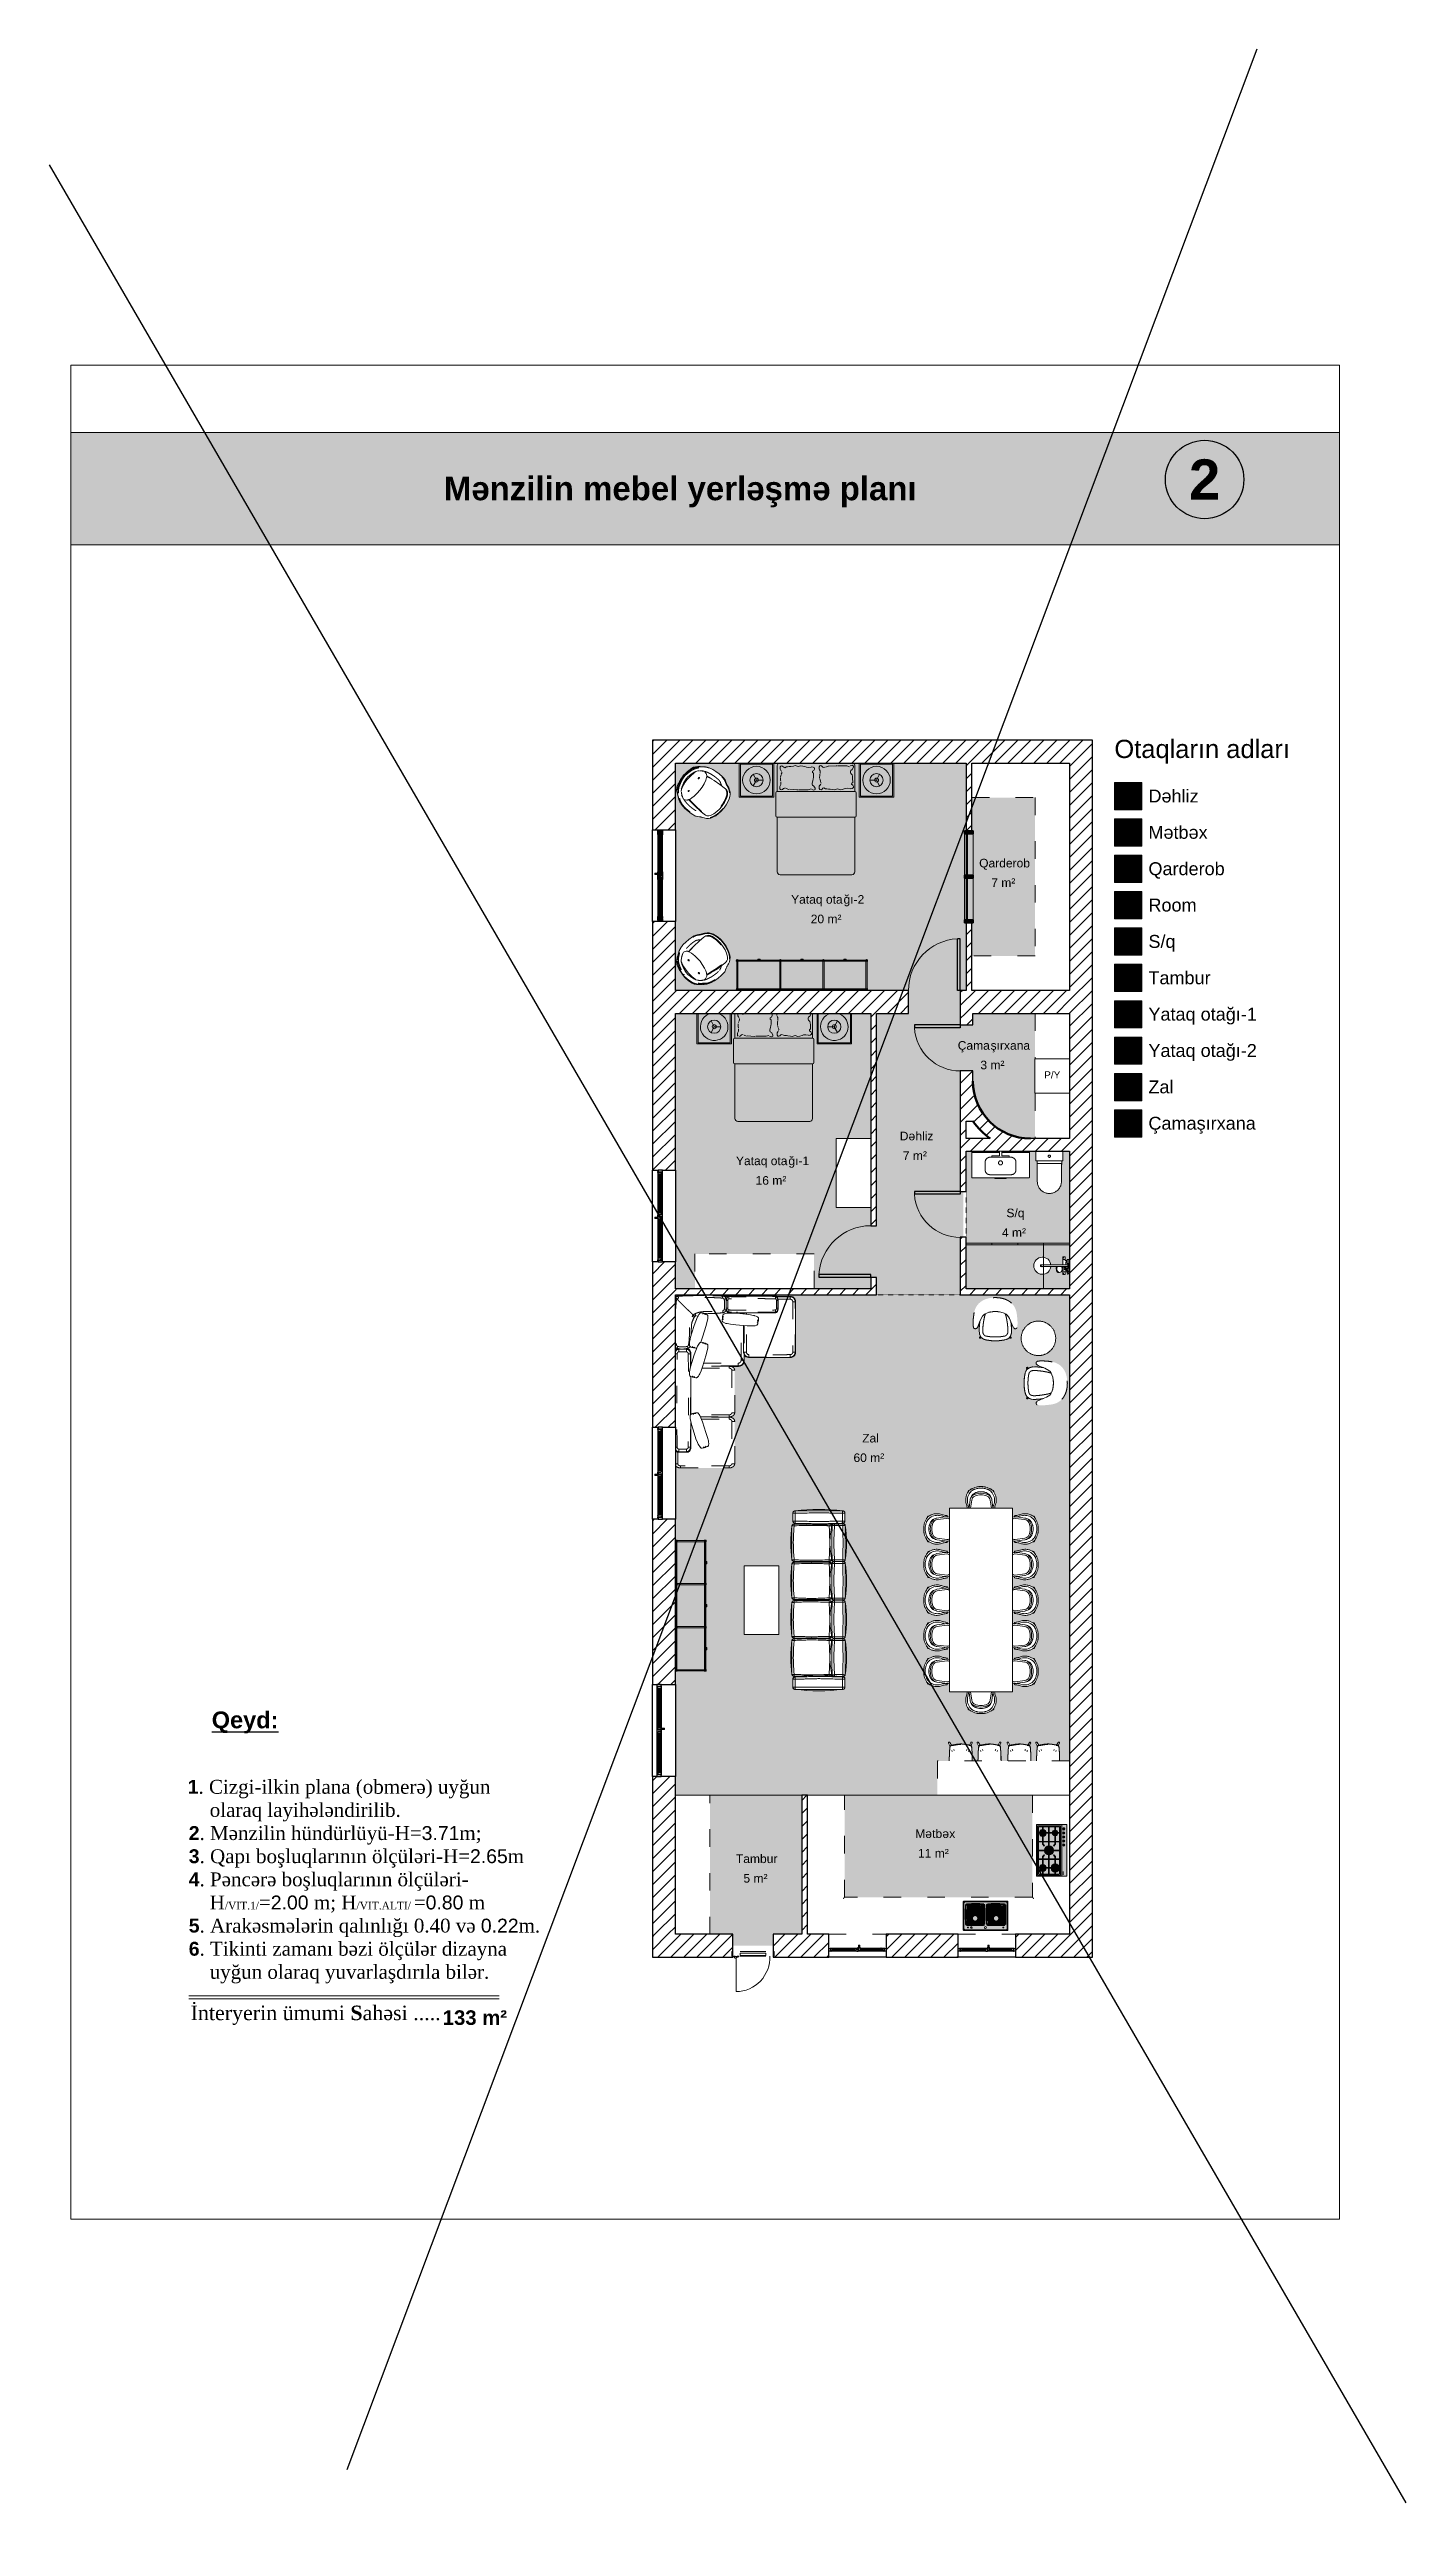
# Model space of a CAD drawing. Header units: millimetres. Extents: x 1680 to 166026, y 35966 to 91121.
# Drawn here: x 58207 to 81826, y 35966 to 78710 of the extents above; entities that cross this region are included whole.
import ezdxf

# ---------------------------------------------------------------- set-up
doc = ezdxf.new("R2010")
doc.units = ezdxf.units.MM
for name, pattern in [('Aligning Line', [6, 3, -3]), ('Dash', [6, 3, -3]), ('IMPORT-ACAD_ISO03W100', [762, 304.8, -457.2])]:
    doc.linetypes.add(name, pattern=pattern)
for name, color, linetype, lineweight in [('2D - Общий_Ном._пера__1', 7, 'Continuous', 15), ('A-AREA', 32, 'Continuous', 18), ('A-AREA-IDEN', 7, 'Continuous', 9), ('A-AREA-PATT', 32, 'Continuous', 18), ('A-DETL', 252, 'Continuous', 18), ('A-DETL-GENF', 252, 'Continuous', 18), ('A-DETL-THIN', 151, 'Continuous', 18), ('A-DOOR', 31, 'Continuous', 18), ('A-DOOR-OPNG', 31, 'Continuous', 18), ('A-GENM', 13, 'Continuous', 18), ('A-GLAZ', 151, 'Continuous', 18), ('A-GLAZ-CURT', 52, 'Continuous', 18), ('A-GLAZ-CWMG', 51, 'Continuous', 18), ('A-WALL', 255, 'Continuous', 18), ('A-WALL-PATT', 111, 'Continuous', 50), ('G-ANNO-LEGN', 5, 'Continuous', 9), ('G-ANNO-TEXT', 231, 'Continuous', 9), ('G-IMPT', 8, 'Continuous', 18), ('I-Furn', 252, 'Continuous', 13), ('I-FURN-HDLN', 252, 'Dash', 18), ('M-EQPM', 50, 'Continuous', 18), ('P-SANR-FIXT', 252, 'Continuous', 18)]:
    doc.layers.add(name, color=color, linetype=linetype, lineweight=lineweight)
doc.layers.add('2D-чертеж - Общий_Pen_No__3', color=7, linetype='Continuous', lineweight=18, true_color=0xff6600)
doc.styles.add('Arial', font='arial.ttf', dxfattribs={"height": 150})
doc.styles.add('Arial_1', font='arial.ttf', dxfattribs={"height": 150})
doc.styles.add('Arial_2', font='arial.ttf', dxfattribs={"height": 317.5})
doc.styles.add('Arial_3', font='arial.ttf', dxfattribs={"height": 225})
doc.styles.add('Arial_4', font='arial.ttf', dxfattribs={"height": 125})
doc.styles.get("Standard").update_dxf_attribs({"font": 'arial.ttf'})
doc.styles.add('style2', font='arial.ttf', dxfattribs={"width": 0.85})
pattern_1 = [(45, (57399.48, 59862.21), (-113.1371, 113.1371), [])]

msp = doc.modelspace()

# ---------------------------------------------------------------- texts
at = {"color": 0, "lineweight": 5, "insert": (64918.5, 71261.7), "char_height": 410.9732, "attachment_point": 1, "style": 'style2'}
msp.add_mtext_dynamic_manual_height_columns('{\\fArial|b1|i0|c204|p34;\\W1;\\C169;\\c4533798; \\fArial|b1|i0|c238|p34;Mənzilin \\fArial|b1|i0|c204|p34;mebel yer\\fArial|b1|i0|c238|p34;ləşmə\\fArial|b1|i0|c204|p34; \\fArial|b1|i0|c238|p34;planı}', width=8363.461, gutter_width=12.5, heights=[0], dxfattribs=at)
for s, insert, char_height, width, attachment_point in [('{\\fArial|b1|i0|c204|p34;\\L\\C0;Qeyd:}', (61037.9, 49752.6), 293.234, 26443.22, 1), ('\\pt714.55488;{\\fTimes New Roman|b1|i1|c0|p18;\\C0;  \\H0.95x; \\fTimes New Roman|b0|i0|c0|p18;\\H0.817x;\\C19;\\c2107456;    \\C0;     \\fArial|b1|i0|c204|p34;1\\fTimes New Roman|b0|i0|c238|p18;.\\fTimes New Roman|b0|i0|c0|p18; \\fTimes New Roman|b0|i0|c238|p18;\\H0.9999x;Cizgi\\fTimes New Roman|b0|i0|c0|p18;-\\fTimes New Roman|b0|i0|c238|p18;ilkin \\fTimes New Roman|b0|i0|c0|p18;plana \\fTimes New Roman|b0|i0|c238|p18;(obmerə)\\fTimes New Roman|b0|i0|c0|p18; \\fTimes New Roman|b0|i0|c238|p18;uyğun\\fTimes New Roman|b0|i0|c0|p18;\\P                 \\fTimes New Roman|b0|i0|c238|p18;olaraq layihələndiril\\fTimes New Roman|b0|i0|c0|p18;ib\\fTimes New Roman|b0|i0|c238|p18;.\\fTimes New Roman|b0|i0|c0|p18;\\P             \\fArial|b1|i0|c204|p34;\\H0.9998x;2\\fTimes New Roman|b0|i0|c238|p18;.\\fTimes New Roman|b0|i0|c0|p18; \\fTimes New Roman|b0|i0|c238|p18;Mənzilin hündürlüyü-H=\\fArial|b0|i0|c204|p34;3.71\\fTimes New Roman|b0|i0|c238|p18;m;\\fTimes New Roman|b0|i0|c0|p18;\\C1;\\P\\ptz;\\H1.00028x;\\C0;           \\fTimes New Roman|b0|i0|c238|p18;  \\fArial|b1|i0|c238|p34;\\H0.9997x;3\\fTimes New Roman|b0|i0|c238|p18;.\\fTimes New Roman|b0|i0|c0|p18; Q\\fTimes New Roman|b0|i0|c238|p18;apı\\fTimes New Roman|b0|i0|c0|p18; b\\fTimes New Roman|b0|i0|c238|p18;oşluqlarının ölçüləri-H=\\fArial|b0|i0|c204|p34;2.65\\fTimes New Roman|b0|i0|c238|p18;m\\fTimes New Roman|b0|i0|c0|p18;\\P             \\fArial|b1|i0|c204|p34;4\\fTimes New Roman|b0|i0|c238|p18;.\\fTimes New Roman|b0|i0|c0|p18; P\\fTimes New Roman|b0|i0|c238|p18;əncərə\\fTimes New Roman|b0|i0|c0|p18; b\\fTimes New Roman|b0|i0|c238|p18;oşluqlarının ölçüləri-\\fTimes New Roman|b0|i0|c0|p18;\\P                \\fTimes New Roman|b0|i0|c238|p18; H\\H0.5468x;/\\fTimes New Roman|b0|i0|c0|p18;VIT.1\\fTimes New Roman|b0|i0|c238|p18;/\\H1.829x;=\\fArial|b0|i0|c204|p34;2.00 \\fTimes New Roman|b0|i0|c238|p18;m;\\fTimes New Roman|b0|i0|c0|p18; \\fTimes New Roman|b0|i0|c238|p18;H\\H0.5469x;/\\fTimes New Roman|b0|i0|c0|p18;VIT\\fTimes New Roman|b0|i0|c238|p18;.ALTI/ \\H1.829x;=\\fArial|b0|i0|c204|p34;0.80 \\fTimes New Roman|b0|i0|c238|p18;m\\fTimes New Roman|b0|i0|c0|p18;\\H0.9997x; \\P\\H0.99992x;             \\fArial|b1|i0|c204|p34;\\H0.99998x;5\\fTimes New Roman|b0|i0|c238|p18;. \\fTimes New Roman|b0|i0|c0|p18;A\\fTimes New Roman|b0|i0|c238|p18;rakəsmələrin qalınlığı \\fTimes New Roman|b0|i0|c0|p18;0.40 v\\fTimes New Roman|b0|i0|c238|p18;ə \\fArial|b0|i0|c204|p34;0.22\\fTimes New Roman|b0|i0|c238|p18;m. \\fTimes New Roman|b0|i0|c0|p18;\\P             \\fArial|b1|i0|c204|p34;6\\fTimes New Roman|b0|i0|c238|p18;. Tikinti zamanı bəzi ölçülər dizayna\\fTimes New Roman|b0|i0|c0|p18;\\P                \\fTimes New Roman|b0|i0|c238|p18; uyğun olaraq yuvarlaşdırıla bilər. \\fTimes New Roman|b0|i1|c0|p18;\\P             \\fTimes New Roman|b0|i0|c0|p18;                               \\P                    \\fTimes New Roman|b0|i0|c238|p18;              \\fTimes New Roman|b0|i0|c0|p18; }', (59451.1, 44210.2), 311.5348, 12348.576, 7), ('{\\fTimes New Roman|b0|i0|c238|p18;\\C0;İnteryerin ümumi \\fTimes New Roman|b1|i0|c0|p18;S\\fTimes New Roman|b0|i0|c238|p18;ahə\\fTimes New Roman|b0|i0|c0|p18;si .....}', (60669.7, 44629), 253.1139, 26443.22, 1), ('{\\fArial|b1|i0|c204|p34;\\C0;133 \\C250;m²}', (65058.5, 44546.8), 253.114, 1605.816, 1)]:
    msp.add_mtext(s, dxfattribs=dict(insert=insert, char_height=char_height, width=width, attachment_point=attachment_point))
at = {"layer": '2D-чертеж - Общий_Pen_No__3', "color": 0, "lineweight": 5, "insert": (78322.1, 71212.6), "char_height": 700, "attachment_point": 5, "style": 'style2'}
msp.add_mtext_dynamic_manual_height_columns('\\pxqc;{\\fArial|b1|i0|c204|p34;\\W1;\\C1;2}', width=230.061, gutter_width=12.5, heights=[0], dxfattribs=at)
at = {"layer": 'A-AREA-IDEN', "char_height": 150, "attachment_point": 1}
for s, insert, width, style in [('Qarderob', (74396.8, 64605.3), 1090.295, 'Arial'), ('7 m\\fArial|b0|i0|c238|p34|;²', (74607.5, 64264.7), 521.097, 'Arial'), ('Yataq ota', (71123.5, 63973), 1106.329, 'Arial'), ('ğ\\fArial|b0|i0|c238|p34|;ı-2', (72036.3, 63973), 444.937, 'Arial'), ('20 m\\fArial|b0|i0|c238|p34|;²', (71465, 63632.4), 665.401, 'Arial'), ('Çama', (74024.3, 61429.4), 693.46, 'Arial'), ('ş\\fArial|b0|i0|c238|p34|;ırxana', (74596.4, 61429.4), 841.772, 'Arial'), ('3 m\\fArial|b0|i0|c238|p34|;²', (74418.5, 61088.8), 521.097, 'Arial'), ('\\fArial|b0|i0|c204|p34|;D', (73015.1, 59851.7), 184.388, 'Arial'), ('hliz', (73286.3, 59851.7), 380.802, 'Arial'), ('Yataq ota', (70163.5, 59418.9), 1106.329, 'Arial'), ('ğ\\fArial|b0|i0|c238|p34|;ı-1', (71076.3, 59418.9), 444.937, 'Arial'), ('7 m\\fArial|b0|i0|c238|p34|;²', (73068.9, 59511.1), 521.097, 'Arial'), ('\\fArial|b0|i0|c254|p34|;ə', (73167.3, 59851.7), 144.304, 'Arial_1'), ('16 m\\fArial|b0|i0|c238|p34|;²', (70505, 59078.3), 665.401, 'Arial'), ('4 m\\fArial|b0|i0|c238|p34|;²', (74793.3, 58170.6), 521.097, 'Arial'), ('S/q', (74872, 58511.2), 388.818, 'Arial'), ('Zal', (72360.6, 54588.6), 356.751, 'Arial'), ('60 m\\fArial|b0|i0|c238|p34|;²', (72209.4, 54248), 665.401, 'Arial'), ('\\fArial|b0|i0|c204|p34|;M', (73284, 47699.1), 212.447, 'Arial'), ('\\fArial|b0|i0|c254|p34|;ə', (73459.3, 47699.1), 144.304, 'Arial_1'), ('tb', (73578.3, 47699.1), 216.456, 'Arial'), ('\\fArial|b0|i0|c254|p34|;ə', (73756.9, 47699.1), 144.304, 'Arial_1'), ('\\fArial|b0|i0|c204|p34|;x', (73876, 47699.1), 124.262, 'Arial'), ('Tambur', (70162.8, 47262.2), 897.89, 'Arial'), ('11 m\\fArial|b0|i0|c238|p34|;²', (73332.8, 47358.5), 665.401, 'Arial'), ('5 m\\fArial|b0|i0|c238|p34|;²', (70294, 46921.7), 521.097, 'Arial')]:
    msp.add_mtext(s, dxfattribs=dict(at, insert=insert, width=width, style=style))
at = {"layer": 'G-ANNO-LEGN', "insert": (76751.2, 66678.2), "char_height": 317.5, "width": 3647.977, "attachment_point": 1, "line_spacing_factor": 0.941778, "style": 'Arial_2', "bg_fill": 3, "box_fill_scale": 1.25, "bg_fill_color": 256, "bg_fill_true_color": 13158600, "bg_fill_transparency": 0}
msp.add_mtext('Otaqlar\\fArial|b0|i0|c238|p34|;ın adları', dxfattribs=at)
at = {"layer": 'G-ANNO-TEXT', "color": 7, "insert": (75529.1, 60904.4), "char_height": 125, "width": 340.717, "attachment_point": 1, "style": 'Arial_4'}
msp.add_mtext('P/Y', dxfattribs=at)

# ---------------------------------------------------------------- blocks, each defined once
blk = doc.blocks.new('M_Single-Flush - 900 x 2650-202971-mebel yerləşmə planı')
at = {"layer": 'A-DOOR', "lineweight": 25}
for p, q in [((399, 200), (399, 1100)), ((450, 1100), (399, 1100)), ((450, 200), (450, 1100)), ((450, 200), (399, 200))]:
    blk.add_line(p, q, dxfattribs=at)
at = {"layer": 'A-DOOR'}
blk.add_arc((450, 200), 902, 93.2424, 180, dxfattribs=at)
blk = doc.blocks.new('Windows_Opening-Hinge_Strugal_S74RP_Two-Leaf_Fixed-Top_INT - Windows_Opening-Hinge_Strugal_S74RP_Two-Leaf_Fixed-Top_INT-206540-mebel yerləşmə planı')
at = {"layer": 'A-GLAZ'}
h = blk.add_hatch(color=256, dxfattribs=at)
h.paths.add_polyline_path([(-726, 88), (-726, 83), (-55, 83), (-55, 88), (-572, 88)], flags=0)
h.paths.add_polyline_path([(-726, 63), (-55, 63), (-55, 67), (-726, 67)], flags=0)
h.paths.add_polyline_path([(-726, 47), (-726, 39), (-55, 39), (-55, 47), (-572, 47)], flags=0)
h = blk.add_hatch(color=256, dxfattribs=at)
h.paths.add_polyline_path([(-719, 47), (-712, 47), (-712, 63), (-719, 63)], flags=0)
h.paths.add_polyline_path([(-719, 67), (-712, 67), (-712, 83), (-719, 83)], flags=0)
h.paths.add_polyline_path([(-74, 47), (-67, 47), (-67, 63), (-74, 63)], flags=0)
h.paths.add_polyline_path([(-74, 67), (-67, 67), (-67, 83), (-74, 83)], flags=0)
for points in [[(-712, 83), (-712, 67), (-74, 67), (-74, 83), (-572, 83)], [(-712, 47), (-74, 47), (-74, 63), (-712, 63)], [(13, 108), (47, 109), (43, 143), (42, 148), (18, 148), (13, 109)], [(18, 148), (42, 148), (41, 160), (18, 160)], [(26, 160), (26, 160), (26, 160)], [(74, 67), (712, 67), (712, 83), (74, 83)], [(74, 47), (712, 47), (712, 63), (74, 63)]]:
    blk.add_hatch(color=256, dxfattribs=at).paths.add_polyline_path(points, flags=0)
h = blk.add_hatch(color=256, dxfattribs=at)
h.paths.add_polyline_path([(60, 88), (60, 83), (726, 83), (726, 88), (101, 88)], flags=0)
h.paths.add_polyline_path([(60, 63), (726, 63), (726, 67), (60, 67)], flags=0)
h.paths.add_polyline_path([(60, 47), (60, 39), (726, 39), (726, 47), (101, 47)], flags=0)
h = blk.add_hatch(color=256, dxfattribs=at)
h.paths.add_polyline_path([(67, 67), (74, 67), (74, 83), (67, 83)], flags=0)
h.paths.add_polyline_path([(67, 63), (67, 47), (74, 47), (74, 63)], flags=0)
h.paths.add_polyline_path([(712, 63), (712, 47), (719, 47), (719, 63)], flags=0)
h.paths.add_polyline_path([(712, 67), (719, 67), (719, 83), (712, 83)], flags=0)
at = {"layer": 'A-GLAZ', "lineweight": 25}
for p, q in [((-800, 27), (-800, 99)), ((-799, 100), (-772, 100)), ((-750, 26), (-799, 26)), ((-778, 108), (-734, 108)), ((-778, 105), (-778, 108)), ((-761, 105), (-778, 105)), ((-772, 100), (-772, 30)), ((-772, 30), (-749, 30)), ((-761, 51), (-761, 105)), ((-753, 51), (-761, 51)), ((-753, 31), (-753, 51)), ((-744, 31), (-753, 31)), ((-749, 30), (-749, 27)), ((-744, 27), (-744, 31)), ((-713, 26), (-744, 26)), ((-733, 108), (-733, 38)), ((-733, 108), (-715, 108)), ((-733, 92), (-733, 108)), ((-714, 92), (-733, 92)), ((-733, 38), (-712, 38)), ((-726, 88), (-55, 88)), ((-726, 83), (-726, 88)), ((-55, 83), (-726, 83)), ((-726, 67), (-55, 67)), ((-726, 63), (-726, 67)), ((-55, 63), (-726, 63)), ((-726, 47), (-55, 47)), ((-726, 39), (-726, 47)), ((-55, 39), (-726, 39)), ((-719, 83), (-712, 83)), ((-719, 67), (-719, 83)), ((-712, 67), (-719, 67)), ((-719, 63), (-712, 63)), ((-719, 47), (-719, 63)), ((-712, 47), (-719, 47)), ((-714, 108), (-714, 92)), ((-712, 83), (-712, 67)), ((-712, 63), (-712, 47)), ((-712, 38), (-712, 27)), ((-74, 83), (-67, 83)), ((-74, 67), (-74, 83)), ((-67, 67), (-74, 67)), ((-74, 63), (-67, 63)), ((-74, 47), (-74, 63)), ((-67, 47), (-74, 47)), ((-69, 38), (-48, 38)), ((-69, 27), (-69, 38)), ((-37, 26), (-68, 26)), ((-67, 92), (-67, 108)), ((-48, 92), (-67, 92)), ((-67, 83), (-67, 67)), ((-67, 63), (-67, 47)), ((-66, 108), (-48, 108)), ((-55, 88), (-55, 83)), ((-55, 67), (-55, 63)), ((-55, 47), (-55, 39)), ((-48, 38), (-48, 108)), ((-48, 108), (-48, 92)), ((-47, 108), (-3, 108)), ((-37, 31), (-37, 27)), ((-28, 31), (-37, 31)), ((-32, 27), (-32, 31)), ((-32, 31), (-28, 31)), ((36, 27), (-31, 27)), ((-28, 51), (-28, 31)), ((-20, 51), (-28, 51)), ((-28, 51), (-20, 51)), ((-28, 31), (-28, 51)), ((-20, 105), (-20, 51)), ((-3, 105), (-20, 105)), ((-20, 100), (8, 100)), ((-20, 51), (-20, 100)), ((-3, 108), (-3, 105)), ((3, 108), (13, 108)), ((3, 105), (3, 108)), ((20, 105), (3, 105)), ((8, 100), (8, 31)), ((8, 31), (37, 31)), ((20, 51), (20, 105)), ((28, 51), (20, 51)), ((28, 31), (28, 51)), ((37, 31), (28, 31)), ((37, 27), (37, 31)), ((37, 31), (37, 27)), ((68, 26), (37, 26)), ((47, 108), (47, 38)), ((48, 108), (66, 108)), ((47, 92), (47, 108)), ((67, 92), (47, 92)), ((47, 38), (69, 38)), ((60, 88), (726, 88)), ((60, 83), (60, 88)), ((726, 83), (60, 83)), ((60, 67), (726, 67)), ((60, 63), (60, 67)), ((726, 63), (60, 63)), ((60, 47), (726, 47)), ((60, 39), (60, 47)), ((726, 39), (60, 39)), ((67, 108), (67, 92)), ((67, 83), (74, 83)), ((67, 67), (67, 83)), ((74, 67), (67, 67)), ((67, 63), (74, 63)), ((67, 47), (67, 63)), ((74, 47), (67, 47)), ((69, 38), (69, 27)), ((74, 83), (74, 67)), ((74, 63), (74, 47)), ((712, 83), (719, 83)), ((712, 67), (712, 83)), ((719, 67), (712, 67)), ((712, 63), (719, 63)), ((712, 47), (712, 63)), ((719, 47), (712, 47)), ((712, 38), (733, 38)), ((712, 27), (712, 38)), ((744, 26), (713, 26)), ((714, 92), (714, 108)), ((733, 92), (714, 92)), ((715, 108), (733, 108)), ((719, 83), (719, 67)), ((719, 63), (719, 47)), ((726, 88), (726, 83)), ((726, 67), (726, 63)), ((726, 47), (726, 39)), ((733, 38), (733, 108)), ((733, 108), (733, 92)), ((734, 108), (778, 108)), ((744, 31), (744, 27)), ((753, 31), (744, 31)), ((749, 30), (772, 30)), ((749, 27), (749, 30)), ((799, 26), (750, 26)), ((753, 51), (753, 31)), ((761, 51), (753, 51)), ((761, 105), (761, 51)), ((778, 105), (761, 105)), ((772, 100), (799, 100)), ((772, 30), (772, 100)), ((778, 108), (778, 105)), ((800, 99), (800, 27))]:
    blk.add_line(p, q, dxfattribs=at)
at = {"layer": 'A-GLAZ'}
for p, q in [((-772, 100), (-761, 100)), ((-750, 26), (-744, 26)), ((-749, 30), (-744, 30)), ((-733, 108), (-734, 108)), ((-66, 108), (-715, 108)), ((-67, 92), (-714, 92)), ((-713, 26), (-68, 26)), ((-712, 38), (-69, 38)), ((-47, 108), (-48, 108)), ((-37, 30), (-32, 30)), ((-37, 26), (37, 26)), ((8, 100), (20, 100)), ((13, 108), (18, 148)), ((47, 108), (13, 108)), ((18, 160), (18, 148)), ((24, 160), (24, 160)), ((24, 160), (24, 160)), ((26, 160), (24, 160)), ((24, 160), (26, 160)), ((24, 160), (25, 160)), ((24, 160), (24, 160)), ((25, 160), (25, 160)), ((25, 160), (26, 160)), ((25, 160), (25, 160)), ((26, 160), (36, 160)), ((36, 160), (36, 160)), ((36, 160), (36, 160)), ((42, 148), (42, 160)), ((42, 148), (47, 108)), ((48, 108), (47, 108)), ((715, 108), (66, 108)), ((714, 92), (67, 92)), ((68, 26), (713, 26)), ((69, 38), (712, 38)), ((734, 108), (733, 108)), ((744, 30), (749, 30)), ((744, 26), (750, 26)), ((761, 100), (772, 100))]:
    blk.add_line(p, q, dxfattribs=at)
at = {"layer": 'A-GLAZ', "flags": 128}
for points in [[(18, 160), (18, 160), (19, 160), (21, 160), (23, 160), (26, 160), (29, 160), (31, 160), (34, 160), (37, 160), (39, 160), (41, 160), (42, 160), (42, 160)], [(18, 148), (19, 148), (21, 148), (24, 148), (28, 148), (32, 148), (36, 148), (39, 148), (41, 148), (42, 148)]]:
    blk.add_lwpolyline(points, dxfattribs=at)
at = {"layer": 'A-GLAZ', "lineweight": 25}
for centre, start, end in [((-799, 99), 90, 180), ((-799, 27), 180, 270), ((-778, 108), 90, 180), ((-750, 27), 270, 3.7376), ((-744, 27), 180, 270), ((-734, 108), 0, 90), ((-733, 108), 90, 180), ((-715, 108), 360, 90), ((-713, 27), 270, 0), ((-68, 27), 180, 270), ((-66, 108), 90, 180), ((-47, 108), 90, 180), ((-48, 108), 360, 90), ((-37, 27), 270, 360), ((-31, 27), 180, 270), ((-3, 108), 360, 90), ((3, 108), 90, 180), ((36, 27), 270, 0), ((37, 27), 180, 270), ((47, 108), 0, 90), ((48, 108), 90, 180), ((66, 108), 0, 90), ((68, 27), 270, 360), ((713, 27), 180, 270), ((715, 108), 90, 180), ((734, 108), 90, 180), ((733, 108), 0, 90), ((744, 27), 270, 0), ((750, 27), 176.2624, 270), ((778, 108), 0, 90), ((799, 99), 0, 90), ((799, 27), 270, 0)]:
    blk.add_arc(centre, 0.8, start, end, dxfattribs=at)
blk = doc.blocks.new('M_Single-Flush - 800 x 2100-239763-mebel yerləşmə planı')
at = {"layer": 'A-DOOR', "lineweight": 25}
for p, q in [((349, 110), (349, 910)), ((400, 910), (349, 910)), ((400, 110), (400, 910)), ((400, 110), (349, 110))]:
    blk.add_line(p, q, dxfattribs=at)
at = {"layer": 'A-DOOR'}
blk.add_arc((400, 110), 802, 93.6474, 180, dxfattribs=at)
blk = doc.blocks.new('Windows_Opening-Hinge_Strugal_S74RP_Two-Leaf_Fixed-Top_INT - Windows_Opening-Hinge_Strugal_S74RP_Two-Leaf_Fixed-Top_INT-V1-mebel yerləşmə planı')
at = {"layer": 'A-GLAZ'}
h = blk.add_hatch(color=256, dxfattribs=at)
h.paths.add_polyline_path([(-55, -83), (-726, -83), (-726, -88), (-55, -88)], flags=0)
h.paths.add_polyline_path([(-55, -67), (-55, -63), (-726, -63), (-726, -67), (-187, -67)], flags=0)
h.paths.add_polyline_path([(-55, -48), (-55, -39), (-726, -39), (-726, -48), (-187, -48)], flags=0)
h = blk.add_hatch(color=256, dxfattribs=at)
h.paths.add_polyline_path([(-67, -83), (-67, -67), (-74, -67), (-74, -83)], flags=0)
h.paths.add_polyline_path([(-67, -63), (-67, -48), (-74, -48), (-74, -63)], flags=0)
h.paths.add_polyline_path([(-712, -63), (-712, -48), (-719, -48), (-719, -63)], flags=0)
h.paths.add_polyline_path([(-712, -67), (-719, -67), (-719, -83), (-712, -83)], flags=0)
for points in [[(-74, -48), (-712, -48), (-712, -63), (-74, -63)], [(-74, -67), (-712, -67), (-712, -83), (-74, -83)], [(47, -108), (13, -109), (17, -143), (18, -148), (42, -148), (47, -109)], [(42, -148), (18, -148), (18, -160), (42, -160)], [(36, -160), (36, -160), (34, -160)], [(712, -48), (74, -48), (74, -63), (712, -63)], [(712, -67), (74, -67), (74, -83), (712, -83)]]:
    blk.add_hatch(color=256, dxfattribs=at).paths.add_polyline_path(points, flags=0)
h = blk.add_hatch(color=256, dxfattribs=at)
h.paths.add_polyline_path([(726, -83), (60, -83), (60, -88), (726, -88)], flags=0)
h.paths.add_polyline_path([(726, -67), (726, -63), (60, -63), (60, -67), (710, -67)], flags=0)
h.paths.add_polyline_path([(726, -39), (60, -39), (60, -48), (726, -48)], flags=0)
h = blk.add_hatch(color=256, dxfattribs=at)
h.paths.add_polyline_path([(719, -67), (712, -67), (712, -83), (719, -83)], flags=0)
h.paths.add_polyline_path([(719, -63), (719, -48), (712, -48), (712, -63)], flags=0)
h.paths.add_polyline_path([(74, -63), (74, -48), (67, -48), (67, -63)], flags=0)
h.paths.add_polyline_path([(74, -83), (74, -67), (67, -67), (67, -83)], flags=0)
at = {"layer": 'A-GLAZ', "lineweight": 25}
for p, q in [((-800, -27), (-800, -99)), ((-750, -26), (-799, -26)), ((-799, -100), (-772, -100)), ((-778, -105), (-778, -108)), ((-761, -105), (-778, -105)), ((-778, -108), (-734, -108)), ((-772, -100), (-772, -30)), ((-772, -30), (-749, -30)), ((-753, -51), (-761, -51)), ((-761, -51), (-761, -105)), ((-744, -31), (-753, -31)), ((-753, -31), (-753, -51)), ((-749, -30), (-749, -27)), ((-713, -26), (-744, -26)), ((-744, -27), (-744, -31)), ((-733, -108), (-733, -38)), ((-733, -38), (-712, -38)), ((-733, -92), (-733, -108)), ((-714, -92), (-733, -92)), ((-733, -108), (-715, -108)), ((-55, -39), (-726, -39)), ((-726, -39), (-726, -48)), ((-726, -48), (-55, -48)), ((-55, -63), (-726, -63)), ((-726, -63), (-726, -67)), ((-726, -67), (-55, -67)), ((-55, -83), (-726, -83)), ((-726, -83), (-726, -88)), ((-726, -88), (-55, -88)), ((-712, -48), (-719, -48)), ((-719, -48), (-719, -63)), ((-719, -63), (-712, -63)), ((-712, -67), (-719, -67)), ((-719, -67), (-719, -83)), ((-719, -83), (-712, -83)), ((-714, -108), (-714, -92)), ((-712, -38), (-712, -27)), ((-712, -63), (-712, -48)), ((-712, -83), (-712, -67)), ((-74, -48), (-74, -63)), ((-67, -48), (-74, -48)), ((-74, -63), (-67, -63)), ((-74, -67), (-74, -83)), ((-67, -67), (-74, -67)), ((-74, -83), (-67, -83)), ((-69, -27), (-69, -38)), ((-69, -38), (-48, -38)), ((-37, -26), (-68, -26)), ((-67, -63), (-67, -48)), ((-67, -83), (-67, -67)), ((-48, -92), (-67, -92)), ((-67, -92), (-67, -108)), ((-66, -108), (-48, -108)), ((-55, -48), (-55, -39)), ((-55, -67), (-55, -63)), ((-55, -88), (-55, -83)), ((-48, -38), (-48, -108)), ((-48, -108), (-48, -92)), ((-47, -108), (-3, -108)), ((-37, -31), (-37, -27)), ((-28, -31), (-37, -31)), ((-32, -27), (-32, -31)), ((-32, -31), (-28, -31)), ((36, -27), (-31, -27)), ((-28, -51), (-28, -31)), ((-28, -31), (-28, -51)), ((-20, -51), (-28, -51)), ((-28, -51), (-20, -51)), ((-20, -105), (-20, -51)), ((-20, -51), (-20, -100)), ((-20, -100), (8, -100)), ((-3, -105), (-20, -105)), ((-3, -108), (-3, -105)), ((3, -105), (3, -108)), ((20, -105), (3, -105)), ((3, -108), (13, -108)), ((8, -100), (8, -31)), ((8, -31), (37, -31)), ((28, -51), (20, -51)), ((20, -51), (20, -105)), ((37, -31), (28, -31)), ((28, -31), (28, -51)), ((68, -26), (37, -26)), ((37, -27), (37, -31)), ((37, -31), (37, -27)), ((48, -108), (48, -38)), ((48, -38), (69, -38)), ((48, -92), (48, -108)), ((67, -92), (48, -92)), ((48, -108), (66, -108)), ((726, -39), (60, -39)), ((60, -39), (60, -48)), ((60, -48), (726, -48)), ((726, -63), (60, -63)), ((60, -63), (60, -67)), ((60, -67), (726, -67)), ((726, -83), (60, -83)), ((60, -83), (60, -88)), ((60, -88), (726, -88)), ((67, -48), (67, -63)), ((74, -48), (67, -48)), ((67, -63), (74, -63)), ((74, -67), (67, -67)), ((67, -67), (67, -83)), ((67, -83), (74, -83)), ((67, -108), (67, -92)), ((69, -38), (69, -27)), ((74, -63), (74, -48)), ((74, -83), (74, -67)), ((712, -27), (712, -38)), ((712, -38), (733, -38)), ((719, -48), (712, -48)), ((712, -48), (712, -63)), ((712, -63), (719, -63)), ((712, -67), (712, -83)), ((719, -67), (712, -67)), ((712, -83), (719, -83)), ((744, -26), (713, -26)), ((733, -92), (714, -92)), ((714, -92), (714, -108)), ((715, -108), (733, -108)), ((719, -63), (719, -48)), ((719, -83), (719, -67)), ((726, -48), (726, -39)), ((726, -67), (726, -63)), ((726, -88), (726, -83)), ((733, -38), (733, -108)), ((733, -108), (733, -92)), ((734, -108), (778, -108)), ((744, -31), (744, -27)), ((753, -31), (744, -31)), ((749, -27), (749, -30)), ((749, -30), (772, -30)), ((799, -26), (750, -26)), ((753, -51), (753, -31)), ((761, -51), (753, -51)), ((761, -105), (761, -51)), ((778, -105), (761, -105)), ((772, -30), (772, -100)), ((772, -100), (799, -100)), ((778, -108), (778, -105)), ((800, -99), (800, -27))]:
    blk.add_line(p, q, dxfattribs=at)
at = {"layer": 'A-GLAZ'}
for p, q in [((-772, -100), (-761, -100)), ((-744, -26), (-750, -26)), ((-749, -30), (-744, -30)), ((-734, -108), (-733, -108)), ((-715, -108), (-66, -108)), ((-67, -92), (-714, -92)), ((-68, -26), (-713, -26)), ((-712, -38), (-69, -38)), ((-48, -108), (-47, -108)), ((37, -26), (-37, -26)), ((-37, -30), (-32, -30)), ((8, -100), (20, -100)), ((13, -108), (18, -148)), ((13, -108), (47, -108)), ((18, -148), (18, -160)), ((24, -160), (24, -160)), ((24, -160), (24, -160)), ((25, -160), (24, -160)), ((26, -160), (24, -160)), ((24, -160), (26, -160)), ((24, -160), (24, -160)), ((26, -160), (25, -160)), ((25, -160), (25, -160)), ((25, -160), (25, -160)), ((36, -160), (26, -160)), ((36, -160), (36, -160)), ((36, -160), (36, -160)), ((42, -148), (47, -108)), ((42, -160), (42, -148)), ((47, -108), (48, -108)), ((66, -108), (715, -108)), ((714, -92), (67, -92)), ((713, -26), (68, -26)), ((69, -38), (712, -38)), ((733, -108), (734, -108)), ((750, -26), (744, -26)), ((744, -30), (749, -30)), ((761, -100), (772, -100))]:
    blk.add_line(p, q, dxfattribs=at)
at = {"layer": 'A-GLAZ', "flags": 128}
for points in [[(42, -148), (41, -148), (39, -148), (36, -148), (32, -148), (28, -148), (24, -148), (21, -148), (19, -148), (18, -148)], [(42, -160), (42, -160), (41, -160), (39, -160), (37, -160), (34, -160), (31, -160), (29, -160), (26, -160), (23, -160), (21, -160), (19, -160), (18, -160), (18, -160)]]:
    blk.add_lwpolyline(points, dxfattribs=at)
at = {"layer": 'A-GLAZ', "lineweight": 25}
for centre, start, end in [((-799, -27), 90, 180), ((-799, -99), 180, 270), ((-778, -108), 180, 270), ((-750, -27), 356.2624, 90), ((-744, -27), 90, 180), ((-734, -108), 270, 360), ((-733, -108), 180, 270), ((-715, -108), 270, 0), ((-713, -27), 360, 90), ((-68, -27), 90, 180), ((-66, -108), 180, 270), ((-47, -108), 180, 270), ((-48, -108), 270, 0), ((-37, -27), 0, 90), ((-31, -27), 90, 180), ((-3, -108), 270, 0), ((3, -108), 180, 270), ((36, -27), 360, 90), ((37, -27), 90, 180), ((47, -108), 270, 0), ((48, -108), 180, 270), ((66, -108), 270, 0), ((68, -27), 0, 90), ((713, -27), 90, 180), ((715, -108), 180, 270), ((734, -108), 180, 270), ((733, -108), 270, 360), ((744, -27), 360, 90), ((750, -27), 90, 183.7376), ((778, -108), 270, 360), ((799, -27), 360, 90), ((799, -99), 270, 0)]:
    blk.add_arc(centre, 0.8, start, end, dxfattribs=at)
blk = doc.blocks.new('Windows_Opening-Hinge_Strugal_S74RP_Two-Leaf_Fixed-Top_INT - Windows_Opening-Hinge_Strugal_S74RP_Two-Leaf_Fixed-Top_INT-224291-mebel yerləşmə planı')
at = {"layer": 'A-GLAZ'}
h = blk.add_hatch(color=256, dxfattribs=at)
h.paths.add_polyline_path([(-726, 103), (-55, 103), (-55, 111), (-726, 111), (-726, 109)], flags=0)
h.paths.add_polyline_path([(-726, 87), (-726, 83), (-55, 83), (-55, 87), (-719, 87)], flags=0)
h.paths.add_polyline_path([(-726, 67), (-726, 62), (-55, 62), (-55, 67), (-719, 67)], flags=0)
h = blk.add_hatch(color=256, dxfattribs=at)
h.paths.add_polyline_path([(-719, 103), (-719, 87), (-712, 87), (-712, 103), (-719, 103)], flags=0)
h.paths.add_polyline_path([(-719, 67), (-712, 67), (-712, 83), (-719, 83)], flags=0)
h.paths.add_polyline_path([(-74, 83), (-74, 67), (-67, 67), (-67, 83)], flags=0)
h.paths.add_polyline_path([(-74, 103), (-74, 87), (-67, 87), (-67, 103)], flags=0)
for points in [[(-712, 87), (-74, 87), (-74, 103), (-712, 103)], [(-712, 67), (-74, 67), (-74, 83), (-712, 83)], [(13, 42), (17, 7), (18, 2), (42, 2), (47, 42), (14, 42)], [(18, 2), (18, -10), (42, -10), (42, 2), (18, 2)], [(74, 87), (712, 87), (712, 103), (74, 103)], [(74, 67), (712, 67), (712, 83), (74, 83)], [(25, -10), (25, -10), (26, -10)]]:
    blk.add_hatch(color=256, dxfattribs=at).paths.add_polyline_path(points, flags=0)
h = blk.add_hatch(color=256, dxfattribs=at)
h.paths.add_polyline_path([(60, 111), (60, 103), (726, 103), (726, 111), (179, 111)], flags=0)
h.paths.add_polyline_path([(60, 67), (60, 62), (726, 62), (726, 67), (179, 67)], flags=0)
h.paths.add_polyline_path([(60, 83), (726, 83), (726, 87), (60, 87)], flags=0)
h = blk.add_hatch(color=256, dxfattribs=at)
h.paths.add_polyline_path([(67, 87), (74, 87), (74, 103), (67, 103)], flags=0)
h.paths.add_polyline_path([(67, 67), (74, 67), (74, 83), (67, 83)], flags=0)
h.paths.add_polyline_path([(712, 67), (719, 67), (719, 83), (712, 83)], flags=0)
h.paths.add_polyline_path([(712, 87), (719, 87), (719, 103), (712, 103)], flags=0)
at = {"layer": 'A-GLAZ', "lineweight": 25}
for p, q in [((-800, 123), (-800, 51)), ((-750, 124), (-799, 124)), ((-799, 50), (-772, 50)), ((-778, 45), (-778, 42)), ((-761, 45), (-778, 45)), ((-778, 42), (-734, 42)), ((-772, 50), (-772, 120)), ((-772, 120), (-749, 120)), ((-753, 99), (-761, 99)), ((-761, 99), (-761, 45)), ((-744, 119), (-753, 119)), ((-753, 119), (-753, 99)), ((-749, 120), (-749, 123)), ((-713, 124), (-744, 124)), ((-744, 123), (-744, 119)), ((-733, 42), (-733, 112)), ((-733, 112), (-712, 112)), ((-733, 58), (-733, 42)), ((-714, 58), (-733, 58)), ((-733, 42), (-715, 42)), ((-55, 111), (-726, 111)), ((-726, 111), (-726, 103)), ((-726, 103), (-55, 103)), ((-55, 87), (-726, 87)), ((-726, 87), (-726, 83)), ((-726, 83), (-55, 83)), ((-55, 67), (-726, 67)), ((-726, 67), (-726, 62)), ((-726, 62), (-55, 62)), ((-712, 103), (-719, 103)), ((-719, 103), (-719, 87)), ((-719, 87), (-712, 87)), ((-712, 83), (-719, 83)), ((-719, 83), (-719, 67)), ((-719, 67), (-712, 67)), ((-714, 42), (-714, 58)), ((-712, 112), (-712, 123)), ((-712, 87), (-712, 103)), ((-712, 67), (-712, 83)), ((-74, 103), (-74, 87)), ((-67, 103), (-74, 103)), ((-74, 87), (-67, 87)), ((-74, 83), (-74, 67)), ((-67, 83), (-74, 83)), ((-74, 67), (-67, 67)), ((-69, 123), (-69, 112)), ((-69, 112), (-48, 112)), ((-37, 124), (-68, 124)), ((-67, 87), (-67, 103)), ((-67, 67), (-67, 83)), ((-48, 58), (-67, 58)), ((-67, 58), (-67, 42)), ((-66, 42), (-48, 42)), ((-55, 103), (-55, 111)), ((-55, 83), (-55, 87)), ((-55, 62), (-55, 67)), ((-48, 112), (-48, 42)), ((-48, 42), (-48, 58)), ((-47, 42), (-3, 42)), ((-37, 119), (-37, 123)), ((-28, 119), (-37, 119)), ((-32, 123), (-32, 119)), ((-32, 119), (-28, 119)), ((36, 123), (-31, 123)), ((-28, 99), (-28, 119)), ((-28, 119), (-28, 99)), ((-20, 99), (-28, 99)), ((-28, 99), (-20, 99)), ((-20, 45), (-20, 99)), ((-20, 99), (-20, 50)), ((-20, 50), (8, 50)), ((-3, 45), (-20, 45)), ((-3, 42), (-3, 45)), ((3, 45), (3, 42)), ((20, 45), (3, 45)), ((3, 42), (13, 42)), ((8, 50), (8, 119)), ((8, 119), (37, 119)), ((28, 99), (20, 99)), ((20, 99), (20, 45)), ((37, 119), (28, 119)), ((28, 119), (28, 99)), ((68, 124), (37, 124)), ((37, 123), (37, 119)), ((37, 119), (37, 123)), ((48, 42), (48, 112)), ((48, 112), (69, 112)), ((48, 58), (48, 42)), ((67, 58), (48, 58)), ((48, 42), (66, 42)), ((726, 111), (60, 111)), ((60, 111), (60, 103)), ((60, 103), (726, 103)), ((726, 87), (60, 87)), ((60, 87), (60, 83)), ((60, 83), (726, 83)), ((726, 67), (60, 67)), ((60, 67), (60, 62)), ((60, 62), (726, 62)), ((67, 103), (67, 87)), ((74, 103), (67, 103)), ((67, 87), (74, 87)), ((74, 83), (67, 83)), ((67, 83), (67, 67)), ((67, 67), (74, 67)), ((67, 42), (67, 58)), ((69, 112), (69, 123)), ((74, 87), (74, 103)), ((74, 67), (74, 83)), ((712, 123), (712, 112)), ((712, 112), (733, 112)), ((719, 103), (712, 103)), ((712, 103), (712, 87)), ((712, 87), (719, 87)), ((712, 83), (712, 67)), ((719, 83), (712, 83)), ((712, 67), (719, 67)), ((744, 124), (713, 124)), ((733, 58), (714, 58)), ((714, 58), (714, 42)), ((715, 42), (733, 42)), ((719, 87), (719, 103)), ((719, 67), (719, 83)), ((726, 103), (726, 111)), ((726, 83), (726, 87)), ((726, 62), (726, 67)), ((733, 112), (733, 42)), ((733, 42), (733, 58)), ((734, 42), (778, 42)), ((744, 119), (744, 123)), ((753, 119), (744, 119)), ((749, 123), (749, 120)), ((749, 120), (772, 120)), ((799, 124), (750, 124)), ((753, 99), (753, 119)), ((761, 99), (753, 99)), ((761, 45), (761, 99)), ((778, 45), (761, 45)), ((772, 120), (772, 50)), ((772, 50), (799, 50)), ((778, 42), (778, 45)), ((800, 51), (800, 123))]:
    blk.add_line(p, q, dxfattribs=at)
at = {"layer": 'A-GLAZ'}
for p, q in [((-772, 50), (-761, 50)), ((-744, 124), (-750, 124)), ((-749, 120), (-744, 120)), ((-734, 42), (-733, 42)), ((-715, 42), (-66, 42)), ((-67, 58), (-714, 58)), ((-68, 124), (-713, 124)), ((-712, 112), (-69, 112)), ((-48, 42), (-47, 42)), ((37, 124), (-37, 124)), ((-37, 120), (-32, 120)), ((8, 50), (20, 50)), ((13, 42), (18, 2)), ((13, 42), (47, 42)), ((18, 2), (18, -10)), ((42, 2), (47, 42)), ((42, -10), (42, 2)), ((47, 42), (48, 42)), ((66, 42), (715, 42)), ((714, 58), (67, 58)), ((713, 124), (68, 124)), ((69, 112), (712, 112)), ((733, 42), (734, 42)), ((750, 124), (744, 124)), ((744, 120), (749, 120)), ((761, 50), (772, 50)), ((24, -10), (24, -10)), ((24, -10), (24, -10)), ((25, -10), (24, -10)), ((26, -10), (24, -10)), ((24, -10), (26, -10)), ((24, -10), (24, -10)), ((26, -10), (25, -10)), ((25, -10), (25, -10)), ((25, -10), (25, -10)), ((36, -10), (26, -10)), ((36, -10), (36, -10)), ((36, -10), (36, -10))]:
    blk.add_line(p, q, dxfattribs=at)
at = {"layer": 'A-GLAZ', "flags": 128}
for points in [[(42, 2), (41, 2), (39, 2), (36, 2), (32, 2), (28, 2), (24, 2), (21, 2), (19, 2), (18, 2)], [(42, -10), (42, -10), (41, -10), (39, -10), (37, -10), (34, -10), (31, -10), (29, -10), (26, -10), (23, -10), (21, -10), (19, -10), (18, -10), (18, -10)]]:
    blk.add_lwpolyline(points, dxfattribs=at)
at = {"layer": 'A-GLAZ', "lineweight": 25}
for centre, start, end in [((-799, 123), 90, 180), ((-799, 51), 180, 270), ((-778, 42), 180, 270), ((-750, 123), 356.2624, 90), ((-744, 123), 90, 180), ((-734, 42), 270, 360), ((-733, 42), 180, 270), ((-715, 42), 270, 0), ((-713, 123), 0, 90), ((-68, 123), 90, 180), ((-66, 42), 180, 270), ((-47, 42), 180, 270), ((-48, 42), 270, 360), ((-37, 123), 0, 90), ((-31, 123), 90, 180), ((-3, 42), 270, 0), ((3, 42), 180, 270), ((36, 123), 360, 90), ((37, 123), 90, 180), ((47, 42), 270, 360), ((48, 42), 180, 270), ((66, 42), 270, 360), ((68, 123), 0, 90), ((713, 123), 90, 180), ((715, 42), 180, 270), ((734, 42), 180, 270), ((733, 42), 270, 360), ((744, 123), 360, 90), ((750, 123), 90, 183.7376), ((778, 42), 270, 360), ((799, 123), 360, 90), ((799, 51), 270, 360)]:
    blk.add_arc(centre, 0.8, start, end, dxfattribs=at)
blk = doc.blocks.new('Windows_Opening-Hinge_Strugal_S46_Two-Leaf_INT - 1000x2000-224621-mebel yerləşmə planı')
at = {"layer": 'A-GLAZ'}
for points in [[(42, -3), (43, -3), (43, 8), (20, 8), (20, -3), (42, -3)], [(27, 8), (27, 8), (26, 8)], [(-149, -74), (-72, -74), (-72, -62), (-407, -62), (-407, -74), (-164, -74)], [(19, -43), (48, -43), (42, -3), (20, -3), (19, -12), (18, -17), (14, -43), (18, -43)], [(72, -74), (407, -74), (407, -62), (72, -62)]]:
    blk.add_hatch(color=256, dxfattribs=at).paths.add_polyline_path(points, flags=0)
h = blk.add_hatch(color=256, dxfattribs=at)
h.paths.add_polyline_path([(-164, -78), (-58, -78), (-58, -74), (-420, -74), (-420, -78), (-407, -78)], flags=0)
h.paths.add_polyline_path([(-229, -62), (-58, -62), (-58, -58), (-420, -58), (-420, -62), (-307, -62)], flags=0)
h = blk.add_hatch(color=256, dxfattribs=at)
h.paths.add_polyline_path([(-58, -74), (-58, -62), (-72, -62), (-72, -74)], flags=0)
h.paths.add_polyline_path([(-407, -74), (-407, -62), (-420, -62), (-420, -74)], flags=0)
h = blk.add_hatch(color=256, dxfattribs=at)
h.paths.add_polyline_path([(420, -78), (420, -74), (58, -74), (58, -78), (407, -78)], flags=0)
h.paths.add_polyline_path([(407, -62), (420, -62), (420, -58), (58, -58), (58, -62), (314, -62)], flags=0)
h = blk.add_hatch(color=256, dxfattribs=at)
h.paths.add_polyline_path([(420, -74), (420, -62), (407, -62), (407, -74)], flags=0)
h.paths.add_polyline_path([(58, -74), (72, -74), (72, -62), (58, -62)], flags=0)
for p, q in [((20, 8), (20, -3)), ((27, 8), (26, 8)), ((26, 8), (27, 8)), ((26, 8), (26, 8)), ((27, 8), (26, 8)), ((37, 8), (27, 8)), ((27, 8), (27, 8)), ((43, -3), (43, 8)), ((-459, -50), (-470, -50)), ((-465, -95), (465, -95)), ((-446, -87), (-451, -87)), ((-428, -61), (-420, -61)), ((-420, -61), (-428, -61)), ((-426, -90), (-53, -90)), ((-69, -43), (-410, -43)), ((-70, -56), (-409, -56)), ((-69, -80), (-410, -80)), ((-58, -61), (-50, -61)), ((-50, -61), (-58, -61)), ((-28, -87), (-33, -87)), ((20, -50), (8, -50)), ((14, -43), (20, -3)), ((48, -43), (14, -43)), ((33, -87), (28, -87)), ((43, -3), (48, -43)), ((58, -61), (50, -61)), ((58, -61), (50, -61)), ((53, -90), (426, -90)), ((410, -43), (69, -43)), ((409, -80), (69, -80)), ((409, -56), (70, -56)), ((428, -61), (420, -61)), ((428, -61), (420, -61)), ((451, -87), (446, -87)), ((470, -50), (459, -50))]:
    blk.add_line(p, q, dxfattribs=at)
at = {"layer": 'A-GLAZ', "lineweight": 25}
for p, q in [((-500, -50), (-470, -50)), ((-465, -95), (-500, -95)), ((-476, -45), (-476, -44)), ((-475, -43), (-428, -43)), ((-459, -46), (-475, -46)), ((-470, -50), (-470, -87)), ((-470, -87), (-451, -87)), ((-459, -72), (-459, -46)), ((-453, -72), (-459, -72)), ((-453, -83), (-453, -72)), ((-446, -83), (-453, -83)), ((-450, -88), (-450, -90)), ((-446, -89), (-446, -83)), ((-426, -90), (-445, -90)), ((-433, -61), (-433, -80)), ((-428, -61), (-433, -61)), ((-433, -80), (-410, -80)), ((-428, -43), (-410, -43)), ((-428, -61), (-428, -43)), ((-428, -43), (-428, -61)), ((-423, -56), (-428, -61)), ((-409, -56), (-423, -56)), ((-420, -58), (-58, -58)), ((-420, -62), (-420, -58)), ((-58, -62), (-420, -62)), ((-420, -62), (-407, -62)), ((-420, -74), (-420, -62)), ((-420, -74), (-58, -74)), ((-420, -78), (-420, -74)), ((-407, -74), (-420, -74)), ((-58, -78), (-420, -78)), ((-409, -44), (-409, -56)), ((-408, -81), (-408, -83)), ((-407, -62), (-407, -74)), ((-72, -62), (-58, -62)), ((-72, -74), (-72, -62)), ((-58, -74), (-72, -74)), ((-70, -56), (-70, -44)), ((-56, -56), (-70, -56)), ((-70, -83), (-70, -81)), ((-69, -43), (-50, -43)), ((-69, -80), (-45, -80)), ((-58, -58), (-58, -62)), ((-58, -62), (-58, -74)), ((-58, -74), (-58, -78)), ((-50, -61), (-56, -56)), ((-33, -90), (-53, -90)), ((-50, -43), (-50, -61)), ((-50, -43), (-3, -43)), ((-50, -61), (-50, -43)), ((-45, -61), (-50, -61)), ((-45, -80), (-45, -61)), ((-33, -83), (-33, -89)), ((-26, -83), (-33, -83)), ((-28, -84), (-25, -84)), ((-28, -90), (-28, -84)), ((-26, -72), (-26, -83)), ((-20, -72), (-26, -72)), ((-25, -73), (-20, -73)), ((-25, -84), (-25, -73)), ((-20, -46), (-20, -72)), ((-3, -46), (-20, -46)), ((-20, -50), (8, -50)), ((-20, -73), (-20, -50)), ((-2, -44), (-2, -45)), ((2, -45), (2, -44)), ((3, -43), (14, -43)), ((20, -46), (3, -46)), ((8, -50), (8, -85)), ((8, -85), (28, -85)), ((20, -72), (20, -46)), ((26, -72), (20, -72)), ((26, -83), (26, -72)), ((33, -83), (26, -83)), ((28, -85), (28, -90)), ((33, -89), (33, -83)), ((53, -90), (33, -90)), ((45, -61), (45, -80)), ((50, -61), (45, -61)), ((45, -80), (69, -80)), ((48, -43), (50, -43)), ((50, -61), (50, -43)), ((50, -43), (69, -43)), ((50, -43), (50, -61)), ((56, -56), (50, -61)), ((70, -56), (56, -56)), ((58, -58), (420, -58)), ((58, -62), (58, -58)), ((420, -62), (58, -62)), ((58, -62), (72, -62)), ((58, -74), (58, -62)), ((58, -74), (420, -74)), ((58, -78), (58, -74)), ((72, -74), (58, -74)), ((420, -78), (58, -78)), ((70, -44), (70, -56)), ((70, -81), (70, -83)), ((72, -62), (72, -74)), ((407, -62), (420, -62)), ((407, -74), (407, -62)), ((420, -74), (407, -74)), ((408, -83), (408, -81)), ((409, -56), (409, -44)), ((423, -56), (409, -56)), ((409, -80), (433, -80)), ((410, -43), (428, -43)), ((420, -58), (420, -62)), ((420, -62), (420, -74)), ((420, -74), (420, -78)), ((428, -61), (423, -56)), ((445, -90), (426, -90)), ((428, -43), (428, -61)), ((428, -43), (475, -43)), ((428, -61), (428, -43)), ((433, -61), (428, -61)), ((433, -80), (433, -61)), ((446, -83), (446, -89)), ((453, -83), (446, -83)), ((450, -90), (450, -88)), ((451, -87), (470, -87)), ((453, -72), (453, -83)), ((459, -72), (453, -72)), ((459, -46), (459, -72)), ((475, -46), (459, -46)), ((500, -95), (465, -95)), ((470, -87), (470, -50)), ((470, -50), (500, -50)), ((476, -44), (476, -45))]:
    blk.add_line(p, q, dxfattribs=at)
at = {"layer": 'A-GLAZ', "flags": 128}
for points in [[(20, 8), (20, 8), (21, 8), (22, 8), (25, 8), (27, 8), (30, 8), (33, 8), (36, 8), (38, 8), (40, 8), (42, 8), (43, 8), (43, 8)], [(26, -3), (25, -3), (22, -3), (21, -3), (20, -3), (20, -3)], [(36, -3), (36, -3), (33, -3), (30, -3), (27, -3), (26, -3)], [(43, -3), (43, -3), (42, -3), (40, -3), (38, -3), (36, -3)]]:
    blk.add_lwpolyline(points, dxfattribs=at)
at = {"layer": 'A-GLAZ', "lineweight": 25}
for centre, radius, start, end in [((-475, -44), 1, 90, 180), ((-475, -45), 1, 180, 270), ((-465, -68), 27, 270, 302.2042), ((-451, -88), 1, 0, 90), ((-451, -90), 1, 302.2042, 0), ((-445, -89), 0.6, 180, 270), ((-426, -63), 27, 270, 309.7151), ((-410, -44), 1.01, 360, 90), ((-410, -81), 1, 0, 90), ((-410, -83), 1, 309.7151, 0), ((-69, -44), 1.01, 90, 180), ((-69, -81), 1, 90, 180), ((-69, -83), 1, 180, 230.2849), ((-53, -63), 27, 230.2849, 270), ((-33, -89), 0.6, 270, 0), ((0, 0), 94.6, 252.6495, 287.3505), ((-3, -44), 1, 0, 90), ((-3, -45), 1, 270, 0), ((3, -44), 1, 90, 180), ((3, -45), 1, 180, 270), ((33, -89), 0.6, 180, 270), ((53, -63), 27, 270, 309.7151), ((69, -44), 1.01, 0, 90), ((69, -81), 1, 0, 90), ((69, -83), 1, 309.7151, 0), ((409, -81), 1, 90, 180), ((409, -83), 1, 180, 230.2849), ((410, -44), 1.01, 90, 180), ((426, -63), 27, 230.2849, 270), ((445, -89), 0.6, 270, 0), ((451, -88), 1, 90, 180), ((451, -90), 1, 180, 237.7958), ((465, -68), 27, 237.7958, 270), ((475, -44), 1, 360, 90), ((475, -45), 1, 270, 0)]:
    blk.add_arc(centre, radius, start, end, dxfattribs=at)
at = {"layer": 'A-GLAZ'}
for points, knots in [([(-476, -43), (-476, -43), (-476, -43), (-476, -43), (-476, -43), (-476, -44)], [-0.6666667, -0.6666667, -0.6666667, -0.6666667, -0.5833333, -0.4583333, -0.3333333, -0.3333333, -0.3333333, -0.3333333]), ([(-476, -46), (-476, -46), (-476, -46), (-476, -46), (-476, -46), (-476, -46)], [-0.6666667, -0.6666667, -0.6666667, -0.6666667, -0.5, -0.4166667, -0.3333333, -0.3333333, -0.3333333, -0.3333333]), ([(-465, -95), (-464, -95), (-461, -95), (-459, -94), (-459, -94)], [0, 0, 0, 0, 0.3333333, 0.4447702, 0.4447702, 0.4447702, 0.4447702]), ([(-457, -94), (-457, -94), (-454, -93), (-452, -92), (-451, -91)], [0.5552298, 0.5552298, 0.5552298, 0.5552298, 0.6666667, 1, 1, 1, 1]), ([(-451, -87), (-451, -87), (-451, -87), (-451, -87), (-451, -87), (-451, -87)], [0.3333333, 0.3333333, 0.3333333, 0.3333333, 0.4583333, 0.5833333, 0.6666667, 0.6666667, 0.6666667, 0.6666667]), ([(-426, -90), (-424, -90), (-421, -90), (-419, -89), (-418, -89)], [-1, -1, -1, -1, -0.6666667, -0.5550596, -0.5550596, -0.5550596, -0.5550596]), ([(-416, -88), (-415, -88), (-413, -87), (-410, -85), (-409, -84)], [-0.4449404, -0.4449404, -0.4449404, -0.4449404, -0.3333333, 0, 0, 0, 0]), ([(-409, -44), (-409, -43), (-409, -43), (-409, -43), (-409, -43), (-410, -43)], [-0.6666667, -0.6666667, -0.6666667, -0.6666667, -0.5, -0.4166667, -0.3333333, -0.3333333, -0.3333333, -0.3333333]), ([(-409, -80), (-409, -80), (-409, -80), (-409, -80), (-409, -80), (-409, -80)], [-0.6666667, -0.6666667, -0.6666667, -0.6666667, -0.5, -0.4166667, -0.3333333, -0.3333333, -0.3333333, -0.3333333]), ([(-69, -43), (-69, -43), (-69, -43), (-69, -43), (-70, -43), (-70, -44)], [0.3333333, 0.3333333, 0.3333333, 0.3333333, 0.4166667, 0.5, 0.6666667, 0.6666667, 0.6666667, 0.6666667]), ([(-70, -80), (-70, -80), (-70, -80), (-70, -80), (-70, -80), (-70, -80)], [0.3333333, 0.3333333, 0.3333333, 0.3333333, 0.4166667, 0.5, 0.6666667, 0.6666667, 0.6666667, 0.6666667]), ([(-70, -84), (-68, -85), (-66, -87), (-63, -88), (-63, -88)], [0, 0, 0, 0, 0.3333333, 0.4449404, 0.4449404, 0.4449404, 0.4449404]), ([(-61, -89), (-60, -89), (-57, -90), (-55, -90), (-53, -90)], [0.5550596, 0.5550596, 0.5550596, 0.5550596, 0.6666667, 1, 1, 1, 1]), ([(-28, -90), (-28, -90), (-27, -90), (-27, -90), (-27, -90), (-26, -91), (-26, -91), (-26, -91), (-25, -91)], [0, 0, 0, 0, 0.25, 0.5, 0.5625, 0.625, 0.75, 1, 1, 1, 1]), ([(-25, -91), (-24, -91), (-21, -92), (-18, -92), (-17, -93), (-16, -93), (-14, -93), (-13, -93), (-11, -94), (-8, -94), (-7, -94), (-5, -94), (-4, -94), (-3, -94), (-2, -94), (-1, -94)], [0, 0, 0, 0, 0.1, 0.15, 0.175, 0.2, 0.225, 0.25, 0.3, 0.35, 0.375, 0.4, 0.425, 0.45, 0.4810315, 0.4810315, 0.4810315, 0.4810315]), ([(-2, -44), (-2, -43), (-2, -43), (-3, -43), (-3, -43), (-3, -43)], [0.3333333, 0.3333333, 0.3333333, 0.3333333, 0.4583333, 0.5833333, 0.6666667, 0.6666667, 0.6666667, 0.6666667]), ([(-3, -46), (-3, -46), (-3, -46), (-2, -46), (-2, -46), (-2, -46)], [0.3333333, 0.3333333, 0.3333333, 0.3333333, 0.4166667, 0.5, 0.6666667, 0.6666667, 0.6666667, 0.6666667]), ([(1, -94), (2, -94), (3, -94), (4, -94), (5, -94), (7, -94), (8, -94), (11, -94), (13, -93), (14, -93), (16, -93), (17, -93), (18, -92), (21, -92), (24, -91), (25, -91)], [0.5183949, 0.5183949, 0.5183949, 0.5183949, 0.55, 0.575, 0.6, 0.625, 0.65, 0.7, 0.75, 0.775, 0.8, 0.825, 0.85, 0.9, 1, 1, 1, 1]), ([(3, -43), (3, -43), (3, -43), (2, -43), (2, -43), (2, -44)], [0.3333333, 0.3333333, 0.3333333, 0.3333333, 0.4166667, 0.5, 0.6666667, 0.6666667, 0.6666667, 0.6666667]), ([(2, -46), (2, -46), (2, -46), (3, -46), (3, -46), (3, -46)], [0.3333333, 0.3333333, 0.3333333, 0.3333333, 0.4583333, 0.5833333, 0.6666667, 0.6666667, 0.6666667, 0.6666667]), ([(25, -91), (26, -91), (26, -91), (26, -91), (27, -90), (27, -90), (27, -90), (28, -90), (28, -90)], [0, 0, 0, 0, 0.25, 0.375, 0.4375, 0.5, 0.75, 1, 1, 1, 1]), ([(53, -90), (55, -90), (57, -90), (60, -89), (61, -89)], [0, 0, 0, 0, 0.3333333, 0.4449404, 0.4449404, 0.4449404, 0.4449404]), ([(63, -88), (63, -88), (66, -87), (68, -85), (70, -84)], [0.5550596, 0.5550596, 0.5550596, 0.5550596, 0.6666667, 1, 1, 1, 1]), ([(70, -44), (70, -43), (69, -43), (69, -43), (69, -43), (69, -43)], [0.3333333, 0.3333333, 0.3333333, 0.3333333, 0.4583333, 0.5833333, 0.6666667, 0.6666667, 0.6666667, 0.6666667]), ([(70, -80), (70, -80), (70, -80), (70, -80), (70, -80), (70, -80)], [0.3333333, 0.3333333, 0.3333333, 0.3333333, 0.4583333, 0.5833333, 0.6666667, 0.6666667, 0.6666667, 0.6666667]), ([(409, -43), (409, -43), (409, -43), (409, -43), (409, -43), (409, -44)], [-0.6666667, -0.6666667, -0.6666667, -0.6666667, -0.5833333, -0.4583333, -0.3333333, -0.3333333, -0.3333333, -0.3333333]), ([(409, -80), (409, -80), (409, -80), (409, -80), (409, -80), (409, -80)], [-0.6666667, -0.6666667, -0.6666667, -0.6666667, -0.5833333, -0.4583333, -0.3333333, -0.3333333, -0.3333333, -0.3333333]), ([(409, -84), (410, -85), (413, -87), (415, -88), (416, -88)], [-1, -1, -1, -1, -0.6666667, -0.5550596, -0.5550596, -0.5550596, -0.5550596]), ([(418, -89), (419, -89), (421, -90), (424, -90), (426, -90)], [-0.4449404, -0.4449404, -0.4449404, -0.4449404, -0.3333333, 0, 0, 0, 0]), ([(451, -87), (451, -87), (451, -87), (451, -87), (451, -87), (451, -87)], [-0.6666667, -0.6666667, -0.6666667, -0.6666667, -0.5833333, -0.4583333, -0.3333333, -0.3333333, -0.3333333, -0.3333333]), ([(451, -91), (452, -92), (454, -93), (457, -94), (457, -94)], [-1, -1, -1, -1, -0.6666667, -0.5552298, -0.5552298, -0.5552298, -0.5552298]), ([(459, -94), (459, -94), (461, -95), (464, -95), (465, -95)], [-0.4447702, -0.4447702, -0.4447702, -0.4447702, -0.3333333, 0, 0, 0, 0]), ([(476, -44), (476, -43), (476, -43), (476, -43), (476, -43), (476, -43)], [-0.6666667, -0.6666667, -0.6666667, -0.6666667, -0.5, -0.4166667, -0.3333333, -0.3333333, -0.3333333, -0.3333333]), ([(476, -46), (476, -46), (476, -46), (476, -46), (476, -46), (476, -46)], [-0.6666667, -0.6666667, -0.6666667, -0.6666667, -0.5833333, -0.4583333, -0.3333333, -0.3333333, -0.3333333, -0.3333333])]:
    blk.add_open_spline(points, degree=3, knots=knots, dxfattribs=at)
blk = doc.blocks.new('Aluprof_MB-78EI_I_Alu_Fire-Rated-Door-Sgl-Outward-Opening-with-Fanlight_ENG - EI60 900x2000-V3-mebel yerləşmə planı')
at = {"layer": 'A-DETL-GENF'}
for p, q in [((-223, -102), (223, -102)), ((-223, -128), (-201, -128)), ((-223, -169), (-223, -128)), ((-201, -169), (-223, -169)), ((-223, -180), (223, -180)), ((201, -128), (-201, -128)), ((201, -169), (-201, -169)), ((223, -128), (201, -128)), ((201, -169), (223, -169)), ((223, -169), (223, -128))]:
    blk.add_line(p, q, dxfattribs=at)
at = {"layer": 'A-DOOR'}
for p, q in [((-350, -102), (-370, -102)), ((-370, -102), (-370, -180)), ((-370, -180), (-350, -180)), ((-350, -180), (-350, -102)), ((370, -102), (350, -102)), ((350, -102), (350, -180)), ((350, -180), (370, -180)), ((370, -180), (370, -102))]:
    blk.add_line(p, q, dxfattribs=at)
at = {"layer": 'A-DOOR-OPNG'}
blk.add_line((-294, -180), (-294, -800), dxfattribs=at)
blk.add_arc((-300, -206), 594, 270.5674, 2.4675, dxfattribs=at)
at = {"layer": 'A-GENM', "color": 7, "linetype": 'IMPORT-ACAD_ISO03W100'}
for p, q in [((-334, -180), (-314, -180)), ((-334, -189), (-334, -180)), ((-334, -180), (-314, -180)), ((-334, -189), (-334, -180)), ((-334, -180), (-314, -180)), ((-334, -189), (-334, -180)), ((-314, -180), (-308, -186)), ((-314, -180), (-308, -186)), ((-314, -180), (-308, -186)), ((-295, -190), (-274, -180)), ((-295, -190), (-274, -180)), ((-295, -190), (-274, -180)), ((-274, -180), (-248, -180)), ((-274, -180), (-248, -180)), ((-274, -180), (-248, -180)), ((-248, -180), (-248, -189)), ((-248, -180), (-248, -189)), ((-248, -180), (-248, -189))]:
    blk.add_line(p, q, dxfattribs=at)
blk.add_circle((-306, -201), 15.6, dxfattribs=at)
blk.add_circle((-306, -201), 15.6, dxfattribs=at)
blk.add_circle((-306, -201), 15.6, dxfattribs=at)
for centre, radius, start, end in [((-323, -189), 10.7, 180, 231.217), ((-323, -189), 10.7, 180, 231.217), ((-323, -189), 10.7, 180, 231.217), ((-346, -225), 31, 30.4622, 59.8047), ((-346, -225), 31, 30.4622, 59.8047), ((-346, -225), 31, 30.4622, 59.8047), ((-251, -259), 64, 92.0221, 133.0058), ((-251, -259), 64, 92.0221, 133.0058), ((-251, -259), 64, 92.0221, 133.0058), ((-254, -189), 6, 272.0221, 0), ((-254, -189), 6, 272.0221, 0), ((-254, -189), 6, 272.0221, 0)]:
    blk.add_arc(centre, radius, start, end, dxfattribs=at)
blk = doc.blocks.new('M_Single-Flush - 800 x 2100-239712-mebel yerləşmə planı')
at = {"layer": 'A-DOOR', "lineweight": 25}
for p, q in [((349, 50), (349, 850)), ((400, 850), (349, 850)), ((400, 50), (400, 850)), ((400, 50), (349, 50))]:
    blk.add_line(p, q, dxfattribs=at)
at = {"layer": 'A-DOOR'}
blk.add_arc((400, 50), 802, 93.6474, 180, dxfattribs=at)
blk = doc.blocks.new('Windows_Opening-Hinge_Strugal_S74RP_Two-Leaf_Fixed-Top_INT - Windows_Opening-Hinge_Strugal_S74RP_Two-Leaf_Fixed-Top_INT-206850-mebel yerləşmə planı')
at = {"layer": 'A-GLAZ'}
h = blk.add_hatch(color=256, dxfattribs=at)
h.paths.add_polyline_path([(-55, -83), (-726, -83), (-726, -88), (-55, -88)], flags=0)
h.paths.add_polyline_path([(-55, -67), (-55, -63), (-726, -63), (-726, -67), (-196, -67)], flags=0)
h.paths.add_polyline_path([(-55, -39), (-726, -39), (-726, -48), (-55, -48)], flags=0)
h = blk.add_hatch(color=256, dxfattribs=at)
h.paths.add_polyline_path([(-67, -48), (-74, -48), (-74, -63), (-67, -63)], flags=0)
h.paths.add_polyline_path([(-67, -67), (-74, -67), (-74, -83), (-67, -83)], flags=0)
h.paths.add_polyline_path([(-712, -63), (-712, -48), (-719, -48), (-719, -63)], flags=0)
h.paths.add_polyline_path([(-712, -83), (-712, -67), (-719, -67), (-719, -83)], flags=0)
for points in [[(-74, -48), (-712, -48), (-712, -63), (-74, -63)], [(-74, -67), (-712, -67), (-712, -83), (-74, -83)], [(47, -108), (13, -109), (17, -143), (18, -148), (42, -148), (47, -109)], [(42, -148), (18, -148), (18, -160), (42, -160)], [(36, -160), (36, -160), (34, -160)], [(712, -48), (74, -48), (74, -63), (712, -63)], [(712, -67), (74, -67), (74, -83), (712, -83)]]:
    blk.add_hatch(color=256, dxfattribs=at).paths.add_polyline_path(points, flags=0)
h = blk.add_hatch(color=256, dxfattribs=at)
h.paths.add_polyline_path([(726, -83), (60, -83), (60, -88), (726, -88)], flags=0)
h.paths.add_polyline_path([(726, -67), (726, -63), (60, -63), (60, -67), (702, -67)], flags=0)
h.paths.add_polyline_path([(726, -39), (60, -39), (60, -48), (726, -48)], flags=0)
h = blk.add_hatch(color=256, dxfattribs=at)
h.paths.add_polyline_path([(719, -83), (719, -67), (712, -67), (712, -83)], flags=0)
h.paths.add_polyline_path([(719, -63), (719, -48), (712, -48), (712, -63)], flags=0)
h.paths.add_polyline_path([(74, -63), (74, -48), (67, -48), (67, -63)], flags=0)
h.paths.add_polyline_path([(74, -83), (74, -67), (67, -67), (67, -83)], flags=0)
at = {"layer": 'A-GLAZ', "lineweight": 25}
for p, q in [((-800, -27), (-800, -99)), ((-750, -26), (-799, -26)), ((-799, -100), (-772, -100)), ((-778, -105), (-778, -108)), ((-761, -105), (-778, -105)), ((-778, -108), (-734, -108)), ((-772, -100), (-772, -30)), ((-772, -30), (-749, -30)), ((-753, -51), (-761, -51)), ((-761, -51), (-761, -105)), ((-744, -31), (-753, -31)), ((-753, -31), (-753, -51)), ((-749, -30), (-749, -27)), ((-713, -26), (-744, -26)), ((-744, -27), (-744, -31)), ((-733, -108), (-733, -38)), ((-733, -38), (-712, -38)), ((-733, -92), (-733, -108)), ((-714, -92), (-733, -92)), ((-733, -108), (-715, -108)), ((-55, -39), (-726, -39)), ((-726, -39), (-726, -48)), ((-726, -48), (-55, -48)), ((-55, -63), (-726, -63)), ((-726, -63), (-726, -67)), ((-726, -67), (-55, -67)), ((-55, -83), (-726, -83)), ((-726, -83), (-726, -88)), ((-726, -88), (-55, -88)), ((-712, -48), (-719, -48)), ((-719, -48), (-719, -63)), ((-719, -63), (-712, -63)), ((-712, -67), (-719, -67)), ((-719, -67), (-719, -83)), ((-719, -83), (-712, -83)), ((-714, -108), (-714, -92)), ((-712, -38), (-712, -27)), ((-712, -63), (-712, -48)), ((-712, -83), (-712, -67)), ((-74, -48), (-74, -63)), ((-67, -48), (-74, -48)), ((-74, -63), (-67, -63)), ((-74, -67), (-74, -83)), ((-67, -67), (-74, -67)), ((-74, -83), (-67, -83)), ((-69, -27), (-69, -38)), ((-69, -38), (-48, -38)), ((-37, -26), (-68, -26)), ((-67, -63), (-67, -48)), ((-67, -83), (-67, -67)), ((-48, -92), (-67, -92)), ((-67, -92), (-67, -108)), ((-66, -108), (-48, -108)), ((-55, -48), (-55, -39)), ((-55, -67), (-55, -63)), ((-55, -88), (-55, -83)), ((-48, -38), (-48, -108)), ((-48, -108), (-48, -92)), ((-47, -108), (-3, -108)), ((-37, -31), (-37, -27)), ((-28, -31), (-37, -31)), ((-32, -27), (-32, -31)), ((-32, -31), (-28, -31)), ((36, -27), (-31, -27)), ((-28, -51), (-28, -31)), ((-28, -31), (-28, -51)), ((-20, -51), (-28, -51)), ((-28, -51), (-20, -51)), ((-20, -105), (-20, -51)), ((-20, -51), (-20, -100)), ((-20, -100), (8, -100)), ((-3, -105), (-20, -105)), ((-3, -108), (-3, -105)), ((3, -105), (3, -108)), ((20, -105), (3, -105)), ((3, -108), (13, -108)), ((8, -100), (8, -31)), ((8, -31), (37, -31)), ((28, -51), (20, -51)), ((20, -51), (20, -105)), ((37, -31), (28, -31)), ((28, -31), (28, -51)), ((68, -26), (37, -26)), ((37, -27), (37, -31)), ((37, -31), (37, -27)), ((48, -108), (48, -38)), ((48, -38), (69, -38)), ((48, -92), (48, -108)), ((67, -92), (48, -92)), ((48, -108), (66, -108)), ((726, -39), (60, -39)), ((60, -39), (60, -48)), ((60, -48), (726, -48)), ((726, -63), (60, -63)), ((60, -63), (60, -67)), ((60, -67), (726, -67)), ((726, -83), (60, -83)), ((60, -83), (60, -88)), ((60, -88), (726, -88)), ((67, -48), (67, -63)), ((74, -48), (67, -48)), ((67, -63), (74, -63)), ((74, -67), (67, -67)), ((67, -67), (67, -83)), ((67, -83), (74, -83)), ((67, -108), (67, -92)), ((69, -38), (69, -27)), ((74, -63), (74, -48)), ((74, -83), (74, -67)), ((712, -27), (712, -38)), ((712, -38), (733, -38)), ((719, -48), (712, -48)), ((712, -48), (712, -63)), ((712, -63), (719, -63)), ((712, -67), (712, -83)), ((719, -67), (712, -67)), ((712, -83), (719, -83)), ((744, -26), (713, -26)), ((733, -92), (714, -92)), ((714, -92), (714, -108)), ((715, -108), (733, -108)), ((719, -63), (719, -48)), ((719, -83), (719, -67)), ((726, -48), (726, -39)), ((726, -67), (726, -63)), ((726, -88), (726, -83)), ((733, -38), (733, -108)), ((733, -108), (733, -92)), ((734, -108), (778, -108)), ((744, -31), (744, -27)), ((753, -31), (744, -31)), ((749, -27), (749, -30)), ((749, -30), (772, -30)), ((799, -26), (750, -26)), ((753, -51), (753, -31)), ((761, -51), (753, -51)), ((761, -105), (761, -51)), ((778, -105), (761, -105)), ((772, -30), (772, -100)), ((772, -100), (799, -100)), ((778, -108), (778, -105)), ((800, -99), (800, -27))]:
    blk.add_line(p, q, dxfattribs=at)
at = {"layer": 'A-GLAZ'}
for p, q in [((-772, -100), (-761, -100)), ((-744, -26), (-750, -26)), ((-749, -30), (-744, -30)), ((-734, -108), (-733, -108)), ((-715, -108), (-66, -108)), ((-67, -92), (-714, -92)), ((-68, -26), (-713, -26)), ((-712, -38), (-69, -38)), ((-48, -108), (-47, -108)), ((37, -26), (-37, -26)), ((-37, -30), (-32, -30)), ((8, -100), (20, -100)), ((13, -108), (18, -148)), ((13, -108), (47, -108)), ((18, -148), (18, -160)), ((24, -160), (24, -160)), ((24, -160), (24, -160)), ((25, -160), (24, -160)), ((26, -160), (24, -160)), ((24, -160), (26, -160)), ((24, -160), (24, -160)), ((26, -160), (25, -160)), ((25, -160), (25, -160)), ((25, -160), (25, -160)), ((36, -160), (26, -160)), ((36, -160), (36, -160)), ((36, -160), (36, -160)), ((42, -148), (47, -108)), ((42, -160), (42, -148)), ((47, -108), (48, -108)), ((66, -108), (715, -108)), ((714, -92), (67, -92)), ((713, -26), (68, -26)), ((69, -38), (712, -38)), ((733, -108), (734, -108)), ((750, -26), (744, -26)), ((744, -30), (749, -30)), ((761, -100), (772, -100))]:
    blk.add_line(p, q, dxfattribs=at)
at = {"layer": 'A-GLAZ', "flags": 128}
for points in [[(42, -148), (41, -148), (39, -148), (36, -148), (32, -148), (28, -148), (24, -148), (21, -148), (19, -148), (18, -148)], [(42, -160), (42, -160), (41, -160), (39, -160), (37, -160), (34, -160), (31, -160), (29, -160), (26, -160), (23, -160), (21, -160), (19, -160), (18, -160), (18, -160)]]:
    blk.add_lwpolyline(points, dxfattribs=at)
at = {"layer": 'A-GLAZ', "lineweight": 25}
for centre, start, end in [((-799, -27), 90, 180), ((-799, -99), 180, 270), ((-778, -108), 180, 270), ((-750, -27), 356.2624, 90), ((-744, -27), 90, 180), ((-734, -108), 270, 360), ((-733, -108), 180, 270), ((-715, -108), 270, 0), ((-713, -27), 360, 90), ((-68, -27), 90, 180), ((-66, -108), 180, 270), ((-47, -108), 180, 270), ((-48, -108), 270, 0), ((-37, -27), 0, 90), ((-31, -27), 90, 180), ((-3, -108), 270, 0), ((3, -108), 180, 270), ((36, -27), 360, 90), ((37, -27), 90, 180), ((47, -108), 270, 0), ((48, -108), 180, 270), ((66, -108), 270, 0), ((68, -27), 0, 90), ((713, -27), 90, 180), ((715, -108), 180, 270), ((734, -108), 180, 270), ((733, -108), 270, 360), ((744, -27), 360, 90), ((750, -27), 90, 183.7376), ((778, -108), 270, 360), ((799, -27), 360, 90), ((799, -99), 270, 0)]:
    blk.add_arc(centre, 0.8, start, end, dxfattribs=at)
blk = doc.blocks.new('M_Single-Flush - 900 x 2650-226908-mebel yerləşmə planı')
at = {"layer": 'A-DOOR', "lineweight": 25}
for p, q in [((399, -50), (399, -950)), ((450, -50), (399, -50)), ((450, -50), (450, -950)), ((450, -950), (399, -950))]:
    blk.add_line(p, q, dxfattribs=at)
at = {"layer": 'A-DOOR'}
blk.add_arc((450, -50), 902, 180, 266.7576, dxfattribs=at)
blk = doc.blocks.new('System Panel - Glazed-234170-mebel yerləşmə planı')
at = {"layer": 'A-GLAZ-CURT'}
blk.add_hatch(color=256, dxfattribs=at).paths.add_polyline_path([(-362.5, 24.5), (362.5, 24.5), (362.5, 49.5), (-362.5, 49.5)], flags=0)
at = {"layer": 'A-GLAZ-CURT', "lineweight": 25}
for p, q in [((362.5, 49.5), (-362.5, 49.5)), ((-362.5, 49.5), (-362.5, 24.5)), ((-362.5, 24.5), (362.5, 24.5)), ((362.5, 24.5), (362.5, 49.5))]:
    blk.add_line(p, q, dxfattribs=at)
blk = doc.blocks.new('Rectangular Mullion - 50mm x 150mm-234168-mebel yerləşmə planı')
at = {"layer": 'A-GLAZ-CWMG'}
h = blk.add_hatch(color=256, dxfattribs=at)
h.paths.add_polyline_path([(1495, 3680), (1495, 3680), (1495, 4405), (1470, 4405), (1470, 3680)], flags=0)
h.paths.add_polyline_path([(1520, 3680), (1620, 3680), (1620, 4405), (1520, 4405), (1520, 4225)], flags=0)
for p, q in [((1470, 4405), (1470, 3680)), ((1620, 4405), (1620, 3680))]:
    blk.add_line(p, q, dxfattribs=at)
blk = doc.blocks.new('Rectangular Mullion - 50mm x 150mm-233998-mebel yerləşmə planı')
at = {"layer": 'A-GLAZ-CWMG'}
blk.add_hatch(color=256, dxfattribs=at).paths.add_polyline_path([(-50, -49.5), (-50, 75), (0, 75), (0, -75), (-50, -75), (-50, -50)], flags=0)
at = {"layer": 'A-GLAZ-CWMG', "lineweight": 35}
for p, q in [((-50, 75), (0, 75)), ((-50, -75), (-50, 75)), ((0, 75), (0, -75)), ((0, -75), (-50, -75))]:
    blk.add_line(p, q, dxfattribs=at)
blk = doc.blocks.new('Rectangular Mullion - 50mm x 150mm-234001-mebel yerləşmə planı')
at = {"layer": 'A-GLAZ-CWMG'}
blk.add_hatch(color=256, dxfattribs=at).paths.add_polyline_path([(0, -49.5), (0, 75), (-50, 75), (-50, -75), (0, -75), (0, -50)], flags=0)
at = {"layer": 'A-GLAZ-CWMG', "lineweight": 35}
for p, q in [((0, 75), (-50, 75)), ((-50, 75), (-50, -75)), ((0, -75), (0, 75)), ((-50, -75), (0, -75))]:
    blk.add_line(p, q, dxfattribs=at)
blk = doc.blocks.new('Rectangular Mullion - 50mm x 150mm-233994-mebel yerləşmə planı')
at = {"layer": 'A-GLAZ-CWMG'}
blk.add_hatch(color=256, dxfattribs=at).paths.add_polyline_path([(-25, 75), (25, 75), (25, -75), (-25, -75), (-25, 50)], flags=0)
at = {"layer": 'A-GLAZ-CWMG', "lineweight": 35}
for p, q in [((-25, 75), (25, 75)), ((-25, -75), (-25, 75)), ((25, 75), (25, -75)), ((25, -75), (-25, -75))]:
    blk.add_line(p, q, dxfattribs=at)
blk = doc.blocks.new('Sanitary_Toilets_DURAVIT-AG_Starck-3-Floorstanding-toilet-for-combin - Default-251284-mebel yerləşmə planı')
at = {"layer": 'A-DETL-GENF'}
for p, q in [((-235, 359), (-236, 358)), ((-235, 359), (-236, 358)), ((-236, 358), (-236, 356)), ((-236, 358), (-236, 356)), ((-236, 356), (-236, 355)), ((-236, 356), (-236, 355)), ((-236, 355), (-236, 318)), ((-236, 355), (-236, 318)), ((-236, 318), (-236, 300)), ((-236, 318), (-236, 300)), ((-236, 300), (-236, 282)), ((-236, 300), (-236, 282)), ((-236, 282), (-236, 264)), ((-236, 282), (-236, 264)), ((-236, 264), (-235, 245)), ((-236, 264), (-235, 245)), ((-234, 360), (-235, 359)), ((-234, 360), (-235, 359)), ((-235, 245), (-235, 227)), ((-235, 245), (-235, 227)), ((-235, 227), (-235, 209)), ((-235, 227), (-235, 209)), ((-235, 209), (-235, 208)), ((-235, 209), (-235, 208)), ((-235, 208), (-234, 206)), ((-235, 208), (-234, 206)), ((-233, 361), (-234, 360)), ((-233, 361), (-234, 360)), ((-234, 206), (-234, 205)), ((-234, 206), (-234, 205)), ((-234, 205), (-233, 204)), ((-234, 205), (-233, 204)), ((-231, 362), (-233, 361)), ((-231, 362), (-233, 361)), ((-233, 204), (-232, 203)), ((-233, 204), (-232, 203)), ((-232, 203), (-231, 202)), ((-232, 203), (-231, 202)), ((-230, 362), (-231, 362)), ((-230, 362), (-231, 362)), ((-231, 202), (-229, 202)), ((-231, 202), (-229, 202)), ((-228, 362), (-230, 362)), ((-228, 362), (-230, 362)), ((-229, 202), (-228, 202)), ((-229, 202), (-228, 202)), ((-218, 362), (-228, 362)), ((228, 362), (-228, 362)), ((-228, 202), (-215, 202)), ((-228, 202), (-210, 202)), ((218, 367), (-218, 367)), ((-218, 367), (-218, 362)), ((-215, 202), (-215, 194)), ((-215, 194), (-215, 192)), ((-215, 192), (-215, 177)), ((-215, 177), (-215, 151)), ((-214, 153), (-215, 152)), ((-215, 152), (-215, 151)), ((-215, 151), (-215, 150)), ((-215, 151), (-215, 150)), ((-215, 150), (-215, 149)), ((-215, 150), (-215, 149)), ((-215, 149), (-215, 142)), ((-215, 149), (-215, 142)), ((-215, 142), (-215, 140)), ((-215, 142), (-215, 140)), ((-215, 140), (-215, 131)), ((-215, 140), (-215, 131)), ((-215, 131), (-214, 98)), ((-215, 131), (-214, 98)), ((-213, 154), (-214, 153)), ((-214, 98), (-213, 17)), ((-214, 98), (-213, 17)), ((-212, 154), (-213, 154)), ((-213, 17), (-213, 9)), ((-213, 17), (-213, 9)), ((-213, 9), (-212, -46)), ((-213, 9), (-212, -46)), ((-211, 155), (-212, 154)), ((-140, 155), (-211, 155)), ((-210, 202), (-207, 202)), ((-207, 202), (-199, 202)), ((-199, 202), (-171, 202)), ((-171, 202), (-86, 202)), ((-105, 155), (-140, 155)), ((0, 155), (-105, 155)), ((-86, 202), (-69, 202)), ((-69, 202), (-14, 202)), ((-20, 286), (-19, 288)), ((-20, 284), (-20, 286)), ((-20, 282), (-20, 284)), ((-20, 279), (-20, 282)), ((-19, 277), (-20, 279)), ((-19, 288), (-18, 290)), ((-19, 275), (-19, 277)), ((-18, 273), (-19, 275)), ((-18, 290), (-17, 292)), ((-17, 272), (-18, 273)), ((-17, 292), (-16, 293)), ((-16, 270), (-17, 272)), ((-16, 293), (-15, 295)), ((-15, 268), (-16, 270)), ((-15, 295), (-14, 297)), ((-13, 267), (-15, 268)), ((-14, 297), (-12, 298)), ((-14, 202), (0, 202)), ((-11, 266), (-13, 267)), ((-12, 298), (-10, 299)), ((-10, 264), (-11, 266)), ((-10, 299), (-8, 300)), ((-8, 263), (-10, 264)), ((-8, 300), (-6, 301)), ((-6, 263), (-8, 263)), ((-6, 301), (-4, 301)), ((-4, 262), (-6, 263)), ((-4, 301), (-2, 302)), ((-2, 262), (-4, 262)), ((-2, 302), (0, 302)), ((0, 262), (-2, 262)), ((0, 302), (2, 302)), ((2, 262), (0, 262)), ((0, 202), (77, 202)), ((105, 155), (0, 155)), ((2, 302), (4, 302)), ((5, 262), (2, 262)), ((4, 302), (6, 301)), ((7, 263), (5, 262)), ((6, 301), (8, 300)), ((8, 264), (7, 263)), ((8, 300), (10, 299)), ((10, 265), (8, 264)), ((10, 299), (12, 298)), ((12, 266), (10, 265)), ((12, 298), (13, 297)), ((14, 267), (12, 266)), ((13, 297), (15, 295)), ((15, 269), (14, 267)), ((15, 295), (16, 294)), ((16, 270), (15, 269)), ((16, 294), (17, 292)), ((18, 272), (16, 270)), ((17, 292), (18, 290)), ((18, 290), (19, 288)), ((19, 276), (18, 274)), ((18, 274), (18, 272)), ((19, 288), (20, 286)), ((20, 278), (19, 276)), ((20, 286), (20, 284)), ((20, 284), (20, 282)), ((20, 282), (20, 280)), ((20, 280), (20, 278)), ((77, 202), (86, 202)), ((86, 202), (114, 202)), ((139, 155), (105, 155)), ((114, 202), (137, 202)), ((137, 202), (226, 202)), ((209, 155), (139, 155)), ((210, 155), (209, 155)), ((211, 154), (210, 155)), ((212, 154), (211, 154)), ((213, 153), (212, 154)), ((212, -4), (213, 12)), ((212, -4), (213, 12)), ((214, 152), (213, 153)), ((213, 51), (214, 80)), ((213, 51), (214, 80)), ((213, 12), (213, 51)), ((213, 12), (213, 51)), ((214, 121), (215, 183)), ((215, 150), (214, 152)), ((214, 121), (215, 150)), ((214, 80), (214, 121)), ((214, 80), (214, 121)), ((215, 198), (215, 202)), ((215, 202), (226, 202)), ((215, 197), (215, 198)), ((215, 194), (215, 197)), ((215, 193), (215, 194)), ((215, 186), (215, 193)), ((215, 183), (215, 186)), ((218, 362), (218, 367)), ((228, 362), (218, 362)), ((226, 202), (227, 202)), ((226, 202), (227, 202)), ((227, 202), (228, 202)), ((227, 202), (228, 202)), ((229, 362), (228, 362)), ((229, 362), (228, 362)), ((228, 202), (229, 202)), ((228, 202), (229, 202)), ((230, 362), (229, 362)), ((230, 362), (229, 362)), ((229, 202), (230, 202)), ((229, 202), (230, 202)), ((231, 362), (230, 362)), ((231, 362), (230, 362)), ((230, 202), (231, 202)), ((230, 202), (231, 202)), ((232, 361), (231, 362)), ((232, 361), (231, 362)), ((231, 202), (231, 203)), ((231, 203), (232, 203)), ((231, 202), (231, 203)), ((231, 203), (232, 203)), ((233, 361), (232, 361)), ((233, 361), (232, 361)), ((232, 203), (233, 204)), ((232, 203), (233, 204)), ((235, 360), (233, 361)), ((235, 360), (233, 361)), ((233, 204), (234, 205)), ((233, 204), (234, 205)), ((233, 204), (233, 204)), ((233, 204), (233, 204)), ((234, 205), (234, 206)), ((234, 206), (235, 206)), ((234, 205), (234, 206)), ((234, 206), (235, 206)), ((236, 358), (235, 360)), ((236, 358), (235, 360)), ((235, 245), (236, 282)), ((235, 245), (236, 282)), ((235, 209), (235, 245)), ((235, 209), (235, 245)), ((235, 208), (235, 209)), ((235, 208), (235, 209)), ((235, 207), (235, 208)), ((235, 207), (235, 208)), ((235, 206), (235, 207)), ((235, 206), (235, 207)), ((236, 357), (236, 358)), ((236, 358), (236, 358)), ((236, 357), (236, 358)), ((236, 358), (236, 358)), ((237, 355), (236, 357)), ((237, 355), (236, 357)), ((236, 318), (237, 355)), ((236, 318), (237, 355)), ((236, 282), (236, 318)), ((236, 282), (236, 318)), ((-212, -46), (-210, -158)), ((-212, -46), (-210, -158)), ((-210, -158), (-209, -173)), ((-210, -158), (-209, -173)), ((-209, -173), (-208, -189)), ((-209, -173), (-208, -189)), ((-208, -189), (-205, -204)), ((-208, -189), (-205, -204)), ((-205, -204), (-201, -218)), ((-205, -204), (-201, -218)), ((-201, -218), (-196, -233)), ((-201, -218), (-196, -233)), ((-196, -233), (-190, -247)), ((-196, -233), (-190, -247)), ((-190, -247), (-183, -260)), ((-190, -247), (-183, -260)), ((-183, -260), (-175, -273)), ((-183, -260), (-175, -273)), ((-175, -273), (-166, -286)), ((-175, -273), (-166, -286)), ((-166, -286), (-156, -298)), ((-166, -286), (-156, -298)), ((-156, -298), (-146, -309)), ((-156, -298), (-146, -309)), ((-146, -309), (-134, -319)), ((-146, -309), (-134, -319)), ((-134, -319), (-122, -328)), ((-134, -319), (-122, -328)), ((-122, -328), (-110, -337)), ((-122, -328), (-110, -337)), ((-110, -337), (-96, -344)), ((-110, -337), (-96, -344)), ((-96, -344), (-82, -351)), ((-96, -344), (-82, -351)), ((-82, -351), (-68, -356)), ((-82, -351), (-68, -356)), ((-68, -356), (-54, -360)), ((-68, -356), (-54, -360)), ((-54, -360), (-39, -364)), ((-54, -360), (-39, -364)), ((-39, -364), (-24, -366)), ((-39, -364), (-24, -366)), ((-24, -366), (-8, -367)), ((-24, -366), (-8, -367)), ((-8, -367), (7, -367)), ((-8, -367), (7, -367)), ((7, -367), (22, -366)), ((7, -367), (22, -366)), ((22, -366), (37, -364)), ((22, -366), (37, -364)), ((37, -364), (52, -361)), ((37, -364), (52, -361)), ((52, -361), (67, -356)), ((52, -361), (67, -356)), ((67, -356), (81, -351)), ((67, -356), (81, -351)), ((81, -351), (95, -345)), ((81, -351), (95, -345)), ((95, -345), (108, -337)), ((95, -345), (108, -337)), ((108, -337), (121, -329)), ((108, -337), (121, -329)), ((121, -329), (133, -320)), ((121, -329), (133, -320)), ((133, -320), (135, -318)), ((133, -320), (135, -318)), ((135, -318), (137, -317)), ((135, -318), (137, -317)), ((137, -317), (145, -310)), ((137, -317), (145, -310)), ((145, -310), (146, -308)), ((145, -310), (146, -308)), ((146, -308), (151, -303)), ((146, -308), (151, -303)), ((146, -308), (146, -308)), ((146, -308), (146, -308)), ((151, -303), (155, -299)), ((151, -303), (155, -299)), ((155, -299), (156, -298)), ((155, -299), (156, -298)), ((156, -298), (157, -297)), ((156, -298), (157, -297)), ((157, -297), (164, -288)), ((157, -297), (164, -288)), ((164, -288), (165, -287)), ((164, -288), (165, -287)), ((165, -287), (167, -285)), ((165, -287), (167, -285)), ((167, -285), (176, -273)), ((167, -285), (176, -273)), ((176, -273), (184, -260)), ((176, -273), (184, -260)), ((184, -260), (191, -246)), ((184, -260), (191, -246)), ((191, -246), (197, -232)), ((191, -246), (197, -232)), ((197, -232), (201, -217)), ((197, -232), (201, -217)), ((201, -217), (205, -203)), ((201, -217), (205, -203)), ((205, -203), (208, -188)), ((205, -203), (208, -188)), ((208, -188), (210, -173)), ((208, -188), (210, -173)), ((210, -157), (212, -55)), ((210, -157), (212, -55)), ((210, -173), (210, -157)), ((210, -173), (210, -157)), ((212, -55), (212, -4)), ((212, -55), (212, -4))]:
    blk.add_line(p, q, dxfattribs=at)
blk = doc.blocks.new('Sanitary_Compound-Units_Roca_VICTORIA-BASIC-Pack-1005-base-unit-with-two-drawers-basin-mirror-and-LED-wall-light - 806 - Gloss white-255379-mebel yerləşmə planı')
at = {"layer": 'A-DETL-GENF'}
for p, q in [((-501, -5), (-502, -6)), ((-502, -6), (-502, -7)), ((-502, -7), (-502, -8)), ((-502, -8), (-502, -9)), ((-502, -9), (-502, -10)), ((-502, -10), (-502, -453)), ((-500, -4), (-501, -5)), ((-501, -5), (-501, -5)), ((-500, -3), (-500, -12)), ((-20, -3), (-500, -3)), ((-500, -3), (-500, -4)), ((-500, -12), (-500, -22)), ((-500, -22), (-160, -22)), ((-269, -193), (-268, -191)), ((-269, -324), (-269, -193)), ((-268, -326), (-269, -324)), ((-268, -182), (-267, -180)), ((-268, -184), (-268, -182)), ((-268, -186), (-268, -184)), ((-268, -188), (-268, -186)), ((-268, -191), (-268, -188)), ((-268, -328), (-268, -326)), ((-268, -330), (-268, -328)), ((-268, -332), (-268, -330)), ((-268, -334), (-268, -332)), ((-268, -337), (-268, -334)), ((-267, -339), (-268, -337)), ((-267, -175), (-266, -173)), ((-267, -177), (-267, -175)), ((-267, -180), (-267, -177)), ((-267, -341), (-267, -339)), ((-267, -343), (-267, -341)), ((-266, -345), (-267, -343)), ((-266, -171), (-265, -169)), ((-266, -173), (-266, -171)), ((-266, -347), (-266, -345)), ((-265, -349), (-266, -347)), ((-265, -169), (-264, -167)), ((-264, -351), (-265, -349)), ((-264, -165), (-263, -163)), ((-264, -167), (-264, -165)), ((-264, -353), (-264, -351)), ((-263, -355), (-264, -353)), ((-263, -163), (-262, -161)), ((-262, -357), (-263, -355)), ((-262, -161), (-261, -158)), ((-262, -359), (-262, -357)), ((-261, -361), (-262, -359)), ((-261, -158), (-260, -156)), ((-260, -363), (-261, -361)), ((-260, -156), (-259, -154)), ((-259, -365), (-260, -363)), ((-259, -154), (-258, -153)), ((-258, -367), (-259, -365)), ((-258, -153), (-257, -151)), ((-257, -368), (-258, -367)), ((-257, -151), (-256, -149)), ((-256, -370), (-257, -368)), ((-256, -149), (-255, -147)), ((-255, -372), (-256, -370)), ((-255, -147), (-254, -145)), ((-254, -374), (-255, -372)), ((-254, -145), (-253, -143)), ((-252, -375), (-254, -374)), ((-253, -143), (-251, -141)), ((-251, -377), (-252, -375)), ((-251, -141), (-250, -140)), ((-250, -379), (-251, -377)), ((-250, -140), (-249, -138)), ((-249, -380), (-250, -379)), ((-249, -138), (-247, -136)), ((-247, -382), (-249, -380)), ((-247, -136), (-246, -135)), ((-246, -384), (-247, -382)), ((-246, -135), (-244, -133)), ((-244, -385), (-246, -384)), ((-244, -133), (-243, -131)), ((-243, -387), (-244, -385)), ((-243, -131), (-241, -130)), ((-241, -388), (-243, -387)), ((-241, -130), (-239, -128)), ((-240, -389), (-241, -388)), ((-238, -391), (-240, -389)), ((-239, -128), (-238, -127)), ((-238, -127), (-236, -125)), ((-236, -392), (-238, -391)), ((-236, -125), (-234, -124)), ((-235, -393), (-236, -392)), ((-233, -395), (-235, -393)), ((-234, -124), (-233, -123)), ((-233, -123), (-231, -121)), ((-231, -396), (-233, -395)), ((-231, -121), (-229, -120)), ((-230, -397), (-231, -396)), ((-228, -398), (-230, -397)), ((-229, -120), (-227, -119)), ((-226, -399), (-228, -398)), ((-227, -119), (-225, -118)), ((-224, -400), (-226, -399)), ((-225, -118), (-223, -117)), ((-222, -401), (-224, -400)), ((-223, -117), (-221, -116)), ((-220, -402), (-222, -401)), ((-221, -116), (-219, -115)), ((-218, -403), (-220, -402)), ((-219, -115), (-217, -114)), ((-216, -404), (-218, -403)), ((-217, -114), (-215, -113)), ((-214, -404), (-216, -404)), ((-215, -113), (-213, -112)), ((-212, -405), (-214, -404)), ((-213, -112), (-211, -111)), ((-210, -406), (-212, -405)), ((-211, -111), (-209, -110)), ((-208, -406), (-210, -406)), ((-209, -110), (-207, -110)), ((-206, -407), (-208, -406)), ((-207, -110), (-205, -109)), ((-204, -408), (-206, -407)), ((-205, -109), (-203, -108)), ((-202, -408), (-204, -408)), ((-203, -108), (-201, -108)), ((-200, -408), (-202, -408)), ((-201, -108), (-199, -107)), ((-198, -409), (-200, -408)), ((-199, -107), (-196, -107)), ((-196, -409), (-198, -409)), ((-196, -107), (-194, -106)), ((-194, -409), (-196, -409)), ((-194, -106), (-192, -106)), ((-192, -410), (-194, -409)), ((-192, -106), (-190, -106)), ((-190, -410), (-192, -410)), ((-190, -106), (-188, -105)), ((-188, -410), (-190, -410)), ((-188, -105), (-186, -105)), ((-186, -410), (-188, -410)), ((-186, -105), (-183, -105)), ((-183, -410), (-186, -410)), ((-183, -105), (-181, -105)), ((183, -410), (-183, -410)), ((-181, -105), (-179, -105)), ((-179, -105), (-177, -105)), ((-177, -105), (177, -105)), ((-160, -22), (-20, -22)), ((-150, -81), (-20, -81)), ((-150, -105), (-150, -81)), ((-34, -196), (-35, -197)), ((-35, -197), (-35, -199)), ((-35, -199), (-35, -201)), ((-35, -201), (-35, -203)), ((-35, -203), (-35, -204)), ((-35, -204), (-35, -206)), ((-35, -206), (-35, -208)), ((-35, -208), (-35, -209)), ((-35, -209), (-34, -211)), ((-33, -192), (-34, -194)), ((-34, -194), (-34, -196)), ((-34, -211), (-34, -213)), ((-34, -213), (-33, -214)), ((-32, -189), (-33, -191)), ((-33, -191), (-33, -192)), ((-33, -214), (-33, -216)), ((-33, -216), (-32, -218)), ((-31, -188), (-32, -189)), ((-32, -218), (-31, -219)), ((-30, -185), (-31, -186)), ((-31, -186), (-31, -188)), ((-31, -219), (-31, -221)), ((-31, -221), (-30, -222)), ((-29, -183), (-30, -185)), ((-30, -222), (-29, -224)), ((-28, -182), (-29, -183)), ((-29, -224), (-28, -225)), ((-27, -180), (-28, -182)), ((-28, -225), (-27, -226)), ((-26, -179), (-27, -180)), ((-27, -226), (-26, -228)), ((-24, -178), (-26, -179)), ((-26, -228), (-24, -229)), ((-23, -177), (-24, -178)), ((-24, -229), (-23, -230)), ((-22, -176), (-23, -177)), ((-23, -230), (-22, -231)), ((-20, -175), (-22, -176)), ((-22, -231), (-20, -232)), ((-20, 0), (20, 0)), ((-20, -81), (-20, 0)), ((20, 0), (-20, 0)), ((-20, 0), (-20, -3)), ((-19, -174), (-20, -175)), ((-20, -232), (-19, -233)), ((-17, -173), (-19, -174)), ((-19, -233), (-17, -234)), ((-16, -172), (-17, -173)), ((-17, -234), (-16, -235)), ((-14, -171), (-16, -172)), ((-16, -235), (-14, -236)), ((-13, -171), (-14, -171)), ((-14, -236), (-13, -236)), ((-11, -170), (-13, -171)), ((-13, -236), (-11, -237)), ((-9, -170), (-11, -170)), ((-11, -237), (-9, -237)), ((-8, -169), (-9, -170)), ((-9, -237), (-8, -238)), ((-6, -169), (-8, -169)), ((-8, -238), (-6, -238)), ((-4, -169), (-6, -169)), ((-6, -238), (-4, -238)), ((-3, -168), (-4, -169)), ((-4, -238), (-3, -239)), ((-1, -168), (-3, -168)), ((-3, -239), (-1, -239)), ((1, -168), (-1, -168)), ((-1, -239), (1, -239)), ((3, -168), (1, -168)), ((1, -239), (3, -239)), ((4, -169), (3, -168)), ((3, -239), (4, -238)), ((6, -169), (4, -169)), ((4, -238), (6, -238)), ((8, -169), (6, -169)), ((6, -238), (8, -238)), ((9, -170), (8, -169)), ((8, -238), (9, -237)), ((11, -170), (9, -170)), ((9, -237), (11, -237)), ((13, -171), (11, -170)), ((11, -237), (13, -236)), ((14, -171), (13, -171)), ((13, -236), (14, -236)), ((16, -172), (14, -171)), ((14, -236), (16, -235)), ((17, -173), (16, -172)), ((16, -235), (17, -234)), ((19, -174), (17, -173)), ((17, -234), (19, -233)), ((20, -175), (19, -174)), ((19, -233), (20, -232)), ((20, 0), (20, -81)), ((20, -3), (20, 0)), ((500, -3), (20, -3)), ((20, -22), (160, -22)), ((20, -81), (150, -81)), ((22, -176), (20, -175)), ((20, -232), (22, -231)), ((23, -177), (22, -176)), ((22, -231), (23, -230)), ((24, -178), (23, -177)), ((23, -230), (24, -229)), ((25, -179), (24, -178)), ((24, -229), (25, -228)), ((27, -180), (25, -179)), ((25, -228), (27, -226)), ((28, -182), (27, -180)), ((27, -226), (28, -225)), ((29, -183), (28, -182)), ((28, -225), (29, -224)), ((30, -185), (29, -183)), ((29, -224), (30, -222)), ((31, -186), (30, -185)), ((30, -222), (31, -221)), ((31, -188), (31, -186)), ((32, -189), (31, -188)), ((31, -219), (32, -218)), ((31, -221), (31, -219)), ((33, -191), (32, -189)), ((32, -218), (33, -216)), ((33, -192), (33, -191)), ((34, -194), (33, -192)), ((33, -214), (34, -213)), ((33, -216), (33, -214)), ((34, -196), (34, -194)), ((35, -197), (34, -196)), ((34, -211), (35, -209)), ((34, -213), (34, -211)), ((35, -199), (35, -197)), ((35, -201), (35, -199)), ((35, -203), (35, -201)), ((35, -204), (35, -203)), ((35, -206), (35, -204)), ((35, -208), (35, -206)), ((35, -209), (35, -208)), ((150, -81), (150, -105)), ((160, -22), (500, -22)), ((177, -105), (179, -105)), ((179, -105), (181, -105)), ((181, -105), (183, -105)), ((183, -105), (186, -105)), ((186, -410), (183, -410)), ((186, -105), (188, -105)), ((188, -410), (186, -410)), ((188, -105), (190, -106)), ((190, -410), (188, -410)), ((190, -106), (192, -106)), ((192, -410), (190, -410)), ((192, -106), (194, -106)), ((194, -409), (192, -410)), ((194, -106), (196, -107)), ((196, -409), (194, -409)), ((196, -107), (199, -107)), ((198, -409), (196, -409)), ((200, -408), (198, -409)), ((199, -107), (201, -108)), ((202, -408), (200, -408)), ((201, -108), (203, -108)), ((204, -408), (202, -408)), ((203, -108), (205, -109)), ((206, -407), (204, -408)), ((205, -109), (207, -110)), ((208, -406), (206, -407)), ((207, -110), (209, -110)), ((210, -406), (208, -406)), ((209, -110), (211, -111)), ((212, -405), (210, -406)), ((211, -111), (213, -112)), ((214, -404), (212, -405)), ((213, -112), (215, -113)), ((216, -404), (214, -404)), ((215, -113), (217, -114)), ((218, -403), (216, -404)), ((217, -114), (219, -115)), ((220, -402), (218, -403)), ((219, -115), (221, -116)), ((222, -401), (220, -402)), ((221, -116), (223, -117)), ((224, -400), (222, -401)), ((223, -117), (225, -118)), ((226, -399), (224, -400)), ((225, -118), (227, -119)), ((228, -398), (226, -399)), ((227, -119), (229, -120)), ((230, -397), (228, -398)), ((229, -120), (231, -121)), ((231, -396), (230, -397)), ((231, -121), (233, -123)), ((233, -395), (231, -396)), ((233, -123), (234, -124)), ((235, -393), (233, -395)), ((234, -124), (236, -125)), ((236, -392), (235, -393)), ((236, -125), (238, -127)), ((238, -391), (236, -392)), ((238, -127), (239, -128)), ((240, -389), (238, -391)), ((239, -128), (241, -130)), ((241, -388), (240, -389)), ((241, -130), (243, -131)), ((243, -387), (241, -388)), ((243, -131), (244, -133)), ((244, -385), (243, -387)), ((244, -133), (246, -135)), ((246, -384), (244, -385)), ((246, -135), (247, -136)), ((247, -382), (246, -384)), ((247, -136), (249, -138)), ((249, -380), (247, -382)), ((249, -138), (250, -140)), ((250, -379), (249, -380)), ((250, -140), (251, -141)), ((251, -377), (250, -379)), ((251, -141), (253, -143)), ((252, -375), (251, -377)), ((254, -374), (252, -375)), ((253, -143), (254, -145)), ((254, -145), (255, -147)), ((255, -372), (254, -374)), ((255, -147), (256, -149)), ((256, -370), (255, -372)), ((256, -149), (257, -151)), ((257, -368), (256, -370)), ((257, -151), (258, -153)), ((258, -367), (257, -368)), ((258, -153), (259, -154)), ((259, -365), (258, -367)), ((259, -154), (260, -156)), ((260, -363), (259, -365)), ((260, -156), (261, -158)), ((261, -361), (260, -363)), ((261, -158), (262, -161)), ((262, -359), (261, -361)), ((262, -161), (263, -163)), ((263, -355), (262, -357)), ((262, -357), (262, -359)), ((263, -163), (264, -165)), ((264, -353), (263, -355)), ((264, -165), (264, -167)), ((264, -167), (265, -169)), ((265, -349), (264, -351)), ((264, -351), (264, -353)), ((265, -169), (266, -171)), ((266, -347), (265, -349)), ((266, -171), (266, -173)), ((266, -173), (267, -175)), ((267, -343), (266, -345)), ((266, -345), (266, -347)), ((267, -175), (267, -177)), ((267, -177), (267, -180)), ((267, -180), (268, -182)), ((268, -337), (267, -339)), ((267, -339), (267, -341)), ((267, -341), (267, -343)), ((268, -182), (268, -184)), ((268, -184), (268, -186)), ((268, -186), (268, -188)), ((268, -188), (268, -191)), ((268, -191), (269, -193)), ((269, -324), (268, -326)), ((268, -326), (268, -328)), ((268, -328), (268, -330)), ((268, -330), (268, -332)), ((268, -332), (268, -334)), ((268, -334), (268, -337)), ((269, -193), (269, -324)), ((500, -12), (500, -3)), ((500, -4), (500, -3)), ((501, -5), (500, -4)), ((500, -22), (500, -12)), ((502, -5), (501, -5)), ((502, -6), (502, -5)), ((502, -7), (502, -6)), ((502, -8), (502, -7)), ((502, -9), (502, -8)), ((502, -10), (502, -9)), ((502, -453), (502, -10)), ((-502, -453), (-502, -454)), ((-502, -454), (-502, -455)), ((-502, -455), (-502, -456)), ((-502, -456), (-502, -457)), ((-502, -457), (-502, -458)), ((-502, -458), (-501, -459)), ((-501, -459), (-501, -459)), ((-501, -459), (-500, -460)), ((-500, -460), (-500, -461)), ((-500, -461), (-499, -461)), ((-499, -461), (-498, -462)), ((-498, -462), (-498, -462)), ((-498, -462), (-497, -462)), ((-497, -462), (-496, -463)), ((-496, -463), (-495, -463)), ((-495, -463), (-494, -463)), ((-494, -463), (-493, -463)), ((-493, -463), (-100, -463)), ((-100, -463), (0, -463)), ((-100, -463), (-100, -474)), ((-100, -474), (100, -474)), ((0, -463), (100, -463)), ((100, -474), (100, -463)), ((100, -463), (492, -463)), ((492, -463), (494, -463)), ((494, -463), (495, -463)), ((495, -463), (495, -463)), ((495, -463), (496, -463)), ((496, -463), (497, -462)), ((497, -462), (498, -462)), ((498, -462), (499, -462)), ((499, -462), (500, -461)), ((500, -461), (500, -460)), ((500, -460), (501, -460)), ((501, -459), (502, -458)), ((501, -460), (501, -459)), ((502, -455), (502, -453)), ((502, -456), (502, -455)), ((502, -457), (502, -456)), ((502, -458), (502, -457)), ((502, -457), (502, -457))]:
    blk.add_line(p, q, dxfattribs=at)
blk = doc.blocks.new('Sanitary_Showers_hansgrohe_27133400-Raindance-Select-S-Showerpipe-3 - white_chrome-275599-mebel yerləşmə planı')
at = {"layer": 'P-SANR-FIXT'}
for p, q in [((2793, -2333), (2794, -2332)), ((2793, -2356), (2793, -2333)), ((2794, -2357), (2793, -2356)), ((2794, -2332), (2803, -2332)), ((2803, -2357), (2794, -2357)), ((2803, -2332), (2803, -2357)), ((2972, -2332), (2803, -2332)), ((2803, -2332), (3267, -2332)), ((2803, -2357), (2803, -2332)), ((2803, -2332), (2803, -2357)), ((2803, -2357), (2972, -2357)), ((3267, -2357), (2803, -2357)), ((3076, -2357), (3156, -2357)), ((3122, -2464), (3108, -2464)), ((3167, -2385), (3205, -2387)), ((3204, -2414), (3167, -2415)), ((3178, -2193), (3182, -2192)), ((3178, -2213), (3178, -2193)), ((3182, -2213), (3178, -2213)), ((3178, -2496), (3178, -2476)), ((3178, -2476), (3182, -2476)), ((3182, -2497), (3178, -2496)), ((3182, -2192), (3219, -2192)), ((3182, -2239), (3182, -2213)), ((3182, -2213), (3190, -2213)), ((3182, -2332), (3182, -2239)), ((3182, -2239), (3220, -2239)), ((3220, -2239), (3182, -2239)), ((3229, -2332), (3182, -2332)), ((3182, -2386), (3182, -2357)), ((3182, -2357), (3204, -2357)), ((3205, -2387), (3182, -2386)), ((3182, -2415), (3204, -2414)), ((3182, -2451), (3182, -2415)), ((3220, -2451), (3182, -2451)), ((3182, -2476), (3182, -2451)), ((3182, -2451), (3220, -2451)), ((3182, -2476), (3190, -2476)), ((3219, -2497), (3182, -2497)), ((3190, -2213), (3190, -2192)), ((3190, -2476), (3190, -2497)), ((3204, -2357), (3205, -2375)), ((3204, -2357), (3232, -2357)), ((3205, -2375), (3204, -2357)), ((3205, -2375), (3204, -2385)), ((3204, -2385), (3212, -2385)), ((3205, -2375), (3231, -2375)), ((3231, -2375), (3205, -2375)), ((3227, -2332), (3209, -2332)), ((3238, -2412), (3210, -2412)), ((3219, -2192), (3220, -2239)), ((3220, -2451), (3219, -2497)), ((3220, -2239), (3220, -2250)), ((3220, -2440), (3220, -2451)), ((3223, -2254), (3235, -2254)), ((3235, -2435), (3224, -2435)), ((3229, -2289), (3229, -2332)), ((3232, -2357), (3231, -2375)), ((3231, -2375), (3232, -2385)), ((3235, -2285), (3232, -2285)), ((3232, -2389), (3232, -2385)), ((3235, -2254), (3235, -2285)), ((3235, -2281), (3235, -2259)), ((3235, -2259), (3238, -2259)), ((3238, -2281), (3235, -2281)), ((3235, -2412), (3238, -2412)), ((3235, -2431), (3235, -2412)), ((3238, -2431), (3235, -2431)), ((3235, -2431), (3235, -2435)), ((3238, -2431), (3235, -2431)), ((3238, -2255), (3255, -2255)), ((3238, -2285), (3238, -2255)), ((3238, -2259), (3238, -2281)), ((3255, -2285), (3238, -2285)), ((3238, -2412), (3238, -2431)), ((3238, -2435), (3238, -2431)), ((3249, -2435), (3238, -2435)), ((3240, -2389), (3243, -2389)), ((3257, -2470), (3240, -2435)), ((3240, -2435), (3249, -2435)), ((3243, -2407), (3249, -2435)), ((3249, -2435), (3243, -2407)), ((3253, -2402), (3244, -2404)), ((3247, -2387), (3251, -2387)), ((3249, -2435), (3257, -2470)), ((3255, -2255), (3255, -2285)), ((3255, -2259), (3257, -2259)), ((3255, -2281), (3255, -2259)), ((3257, -2281), (3255, -2281)), ((3256, -2400), (3276, -2483)), ((3257, -2237), (3258, -2236)), ((3257, -2303), (3257, -2237)), ((3257, -2259), (3257, -2281)), ((3258, -2305), (3257, -2303)), ((3257, -2387), (3258, -2385)), ((3257, -2391), (3257, -2387)), ((3257, -2403), (3257, -2399)), ((3269, -2454), (3257, -2403)), ((3261, -2486), (3257, -2470)), ((3258, -2236), (3285, -2236)), ((3285, -2305), (3258, -2305)), ((3258, -2385), (3285, -2385)), ((3267, -2306), (3279, -2305)), ((3267, -2384), (3267, -2306)), ((3267, -2332), (3267, -2357)), ((3279, -2385), (3267, -2384)), ((3285, -2454), (3269, -2454)), ((3279, -2305), (3285, -2305)), ((3285, -2385), (3279, -2385)), ((3285, -2236), (3285, -2305)), ((3285, -2305), (3285, -2385)), ((3285, -2385), (3285, -2454))]:
    blk.add_line(p, q, dxfattribs=at)
for centre, radius, start, end in [((2823, -2345), 149, 4.7612, 355.166), ((2818, -2346), 18.8, 47.6129, 132.3871), ((2818, -2345), 16.9, 224.7904, 315.2096), ((3119, -2422), 41.7, 274.2997, 315.7003), ((3095, -2402), 72.9, 317.4999, 349.7817), ((3078, -2405), 91.6, 12.3644, 31.3072), ((3099, -2400), 69.5, 347.6356, 12.3644), ((3099, -2400), 69.5, 347.6356, 12.3644), ((3205, -2395), 10.2, 91.8734, 124.1266), ((3204, -2398), 13.4, 31.0865, 90.9135), ((3204, -2403), 10.5, 270.9416, 321.2227), ((3204, -2403), 10.5, 270.9416, 321.2227), ((3204, -2397), 10.7, 38.1293, 87.8707), ((3204, -2397), 10.7, 38.1293, 87.8707), ((3218, -2345), 15.8, 54.2326, 125.7674), ((3207, -2414), 29.8, 55.0212, 78.9788), ((3201, -2400), 15.3, 321.2227, 38.1293), ((3201, -2400), 15.3, 321.2227, 38.1293), ((3214, -2410), 1.64, 171.9712, 262.329), ((3201, -2400), 17.2, 316.9135, 31.0865), ((3223, -2250), 3.96, 180, 270), ((3224, -2440), 4.07, 90, 180), ((3208, -2415), 30, 50.7955, 59.2469), ((3232, -2385), 8.86, 239.9095, 254.0905), ((3232, -2288), 2.99, 91.3148, 186.4625), ((3230, -2391), 1.83, 254.0905, 345.9095), ((3231, -2397), 12.1, 38.5174, 87.5191), ((3226, -2390), 5.92, 345.9095, 14.0905), ((3235, -2404), 8.58, 295.1306, 337.4135), ((3227, -2400), 17.5, 335.4826, 38.5174), ((3227, -2400), 17.5, 335.4826, 38.5174), ((3247, -2394), 6.94, 92.1288, 129.8712), ((3251, -2395), 7.4, 317.0623, 85.7204), ((3250, -2394), 8.38, 293.1362, 316.8638), ((3251, -2395), 7.4, 325.567, 33.3172), ((3268, -2484), 7.42, 195.0787, 8.9213)]:
    blk.add_arc(centre, radius, start, end, dxfattribs=at)
blk.add_ellipse((3124, -2400), major_axis=(0, 63.5), ratio=0.750386, start_param=0.829507, end_param=3.141593, dxfattribs=at)
blk.add_open_spline([(3108, -2464), (3105, -2464), (3099, -2463), (3090, -2459), (3082, -2452), (3073, -2440), (3065, -2420), (3064, -2395), (3067, -2377), (3072, -2365), (3075, -2360), (3076, -2357)], degree=3, knots=[0, 0, 0, 0, 0.090909, 0.181818, 0.272727, 0.363636, 0.545455, 0.727273, 0.863636, 0.931818, 1, 1, 1, 1], dxfattribs=at)
blk = doc.blocks.new('Furniture_Sofas-Armchairs_Icons-of-Denmark_ EC1-Sofa_Configuration7 - Default-V9-mebel yerləşmə planı')
at = {"layer": 'G-IMPT'}
for p, q in [((-1514, 451), (-1378, 451)), ((-1327, 428), (-1327, 430)), ((1327, 428), (1327, 430)), ((1378, 451), (1378, 451)), ((1378, 451), (1514, 451)), ((1515, 451), (1518, 451)), ((-1557, 418), (-1557, 414)), ((-1329, 415), (-1329, 415)), ((-1329, 415), (-1329, 342)), ((-1329, 270), (-1329, 342)), ((-1329, 265), (-1329, 265)), ((-1294, 215), (-1239, 215)), ((-762, 215), (-704, 215)), ((-703, 215), (-704, 215)), ((-704, 215), (-702, 215)), ((-672, 415), (-672, 418)), ((-672, 342), (-672, 415)), ((-672, 342), (-672, 270)), ((-672, 270), (-672, 265)), ((-672, 265), (-672, 266)), ((-671, 415), (-671, 415)), ((-671, 415), (-671, 342)), ((-671, 270), (-671, 342)), ((-671, 270), (-671, 265)), ((-671, 265), (-671, 266)), ((-661, -126), (-661, 175)), ((-631, 215), (-580, 215)), ((-94, 215), (-40, 215)), ((-40, 215), (-40, 215)), ((-40, 215), (-38, 215)), ((-3, 415), (-3, 418)), ((-3, 342), (-3, 415)), ((-3, 342), (-3, 270)), ((-3, 270), (-3, 265)), ((-3, 265), (-3, 266)), ((3, 342), (3, 415)), ((3, 342), (3, 270)), ((3, 265), (3, 270)), ((3, 265), (3, 265)), ((25, 227), (30, 226)), ((40, 215), (38, 215)), ((38, 215), (40, 215)), ((40, 215), (38, 215)), ((40, 215), (94, 215)), ((580, 215), (631, 215)), ((649, 227), (644, 226)), ((661, 175), (661, -126)), ((671, 415), (671, 342)), ((671, 270), (671, 342)), ((671, 265), (671, 270)), ((671, 265), (671, 265)), ((672, 342), (672, 415)), ((672, 342), (672, 270)), ((672, 265), (672, 270)), ((672, 265), (672, 265)), ((694, 227), (698, 226)), ((701, 215), (704, 215)), ((704, 215), (702, 215)), ((704, 215), (702, 215)), ((704, 215), (762, 215)), ((1239, 215), (1294, 215)), ((1307, 227), (1303, 226)), ((1329, 415), (1329, 342)), ((1329, 270), (1329, 342)), ((1329, 265), (1329, 265)), ((-1324, -431), (-1324, -302)), ((-671, -127), (-671, -72)), ((-671, -127), (-671, -128)), ((-671, -128), (-671, -173)), ((-661, -128), (-661, -126)), ((-661, -431), (-661, -128)), ((-658, -128), (-658, -126)), ((-658, -126), (-658, -128)), ((-8, -127), (-8, -72)), ((-8, -127), (-8, -128)), ((-8, -128), (-8, -173)), ((8, -127), (8, -72)), ((8, -128), (8, -127)), ((8, -128), (8, -173)), ((658, -126), (658, -128)), ((658, -128), (658, -126)), ((661, -126), (661, -128)), ((661, -128), (661, -431)), ((671, -127), (671, -72)), ((671, -128), (671, -127)), ((671, -128), (671, -173)), ((1324, -302), (1324, -431)), ((1557, -421), (1557, -417)), ((-1378, -454), (-1514, -454)), ((-999, -475), (-1223, -473)), ((-771, -473), (-999, -475)), ((-695, -472), (-700, -473)), ((-691, -471), (-693, -471)), ((-684, -466), (-685, -467)), ((-680, -461), (-681, -462)), ((-672, -438), (-673, -440)), ((-336, -475), (-560, -473)), ((-108, -473), (-336, -475)), ((-32, -472), (-36, -473)), ((-27, -471), (-30, -471)), ((-21, -466), (-22, -467)), ((-17, -461), (-17, -462)), ((-9, -438), (-9, -440)), ((9, -440), (9, -438)), ((31, -472), (30, -471)), ((36, -473), (34, -472)), ((336, -475), (108, -473)), ((560, -473), (336, -475)), ((661, -431), (661, -434)), ((673, -440), (672, -438)), ((694, -472), (693, -471)), ((700, -473), (697, -472)), ((999, -475), (771, -473)), ((1223, -473), (999, -475)), ((1324, -431), (1324, -434)), ((1378, -454), (1375, -454)), ((1514, -454), (1378, -454)), ((1515, -454), (1518, -454))]:
    blk.add_line(p, q, dxfattribs=at)
at = {"layer": 'G-IMPT', "flags": 128}
for points in [[(-1514, 451), (-1522, 450), (-1530, 448), (-1537, 444), (-1543, 439), (-1543, 439)], [(-1514, 451), (-1515, 451), (-1515, 451), (-1515, 452), (-1516, 452), (-1517, 452), (-1519, 452), (-1521, 452), (-1524, 452), (-1530, 450), (-1532, 448)], [(-1374, 451), (-1375, 451), (-1378, 451)], [(-1378, 451), (-1370, 450), (-1363, 448), (-1356, 444), (-1354, 443)], [(-1301, 457), (-1307, 456), (-1312, 454), (-1318, 449), (-1322, 444), (-1326, 437), (-1328, 429), (-1329, 418)], [(-1301, 457), (-1226, 466), (-1151, 474), (-1076, 479), (-1001, 481)], [(-1001, 481), (-1076, 479), (-1151, 474), (-1226, 466), (-1301, 457)], [(-700, 457), (-775, 466), (-850, 474), (-925, 479), (-1001, 481)], [(-1001, 481), (-925, 479), (-850, 474), (-775, 466), (-700, 457)], [(-643, 457), (-649, 456), (-654, 454), (-660, 449), (-664, 444), (-668, 437), (-670, 429), (-671, 418)], [(-643, 457), (-566, 466), (-490, 474), (-414, 479), (-337, 481)], [(-337, 481), (-414, 479), (-490, 474), (-566, 466), (-643, 457)], [(-31, 457), (-108, 466), (-184, 474), (-261, 479), (-337, 481)], [(-337, 481), (-261, 479), (-184, 474), (-108, 466), (-31, 457)], [(337, 481), (261, 479), (184, 474), (108, 466), (31, 457)], [(31, 457), (108, 466), (184, 474), (261, 479), (337, 481)], [(337, 481), (414, 479), (490, 474), (566, 466), (643, 457)], [(643, 457), (566, 466), (490, 474), (414, 479), (337, 481)], [(1001, 481), (925, 479), (850, 474), (775, 466), (700, 457)], [(700, 457), (775, 466), (850, 474), (925, 479), (1001, 481)], [(1001, 481), (1076, 479), (1151, 474), (1226, 466), (1301, 457)], [(1301, 457), (1226, 466), (1151, 474), (1076, 479), (1001, 481)], [(1335, 415), (1336, 423), (1339, 430), (1344, 437), (1349, 442), (1355, 447), (1363, 450), (1369, 451), (1370, 451), (1371, 451), (1372, 451), (1372, 451), (1372, 451), (1373, 451), (1373, 451), (1375, 451)], [(1354, 443), (1361, 447), (1369, 450), (1378, 451)], [(1533, 448), (1531, 449), (1527, 451), (1524, 452), (1521, 452), (1518, 452), (1517, 452), (1516, 452), (1515, 452), (1515, 451), (1515, 451), (1514, 451)], [(1543, 439), (1537, 444), (1530, 448), (1522, 450), (1514, 451)], [(1556, 423), (1553, 430), (1548, 437), (1543, 442), (1536, 447), (1529, 450), (1523, 451), (1520, 451), (1520, 451), (1519, 451), (1519, 451), (1519, 451), (1519, 451), (1518, 451), (1518, 451), (1515, 451)], [(-1557, 414), (-1565, 310), (-1573, 206), (-1578, 102), (-1580, -1)], [(-1580, -1), (-1578, 102), (-1573, 206), (-1565, 310), (-1557, 414)], [(-1323, 289), (-1325, 311), (-1335, 415)], [(-1335, 415), (-1325, 311), (-1323, 289)], [(-1308, 228), (-1314, 231), (-1319, 235), (-1323, 241), (-1326, 248), (-1328, 256), (-1329, 261), (-1329, 262), (-1329, 262), (-1329, 263), (-1329, 263), (-1329, 263), (-1329, 264), (-1329, 267), (-1329, 270)], [(-1326, 252), (-1328, 261), (-1329, 270)], [(-1309, -1), (-1309, 51), (-1311, 103), (-1313, 155), (-1317, 207), (-1320, 244)], [(-1320, 244), (-1317, 207), (-1313, 155), (-1311, 103), (-1309, 51), (-1309, -1)], [(-1294, 215), (-1294, 215), (-1294, 215), (-1295, 216), (-1295, 216), (-1296, 216), (-1298, 216), (-1300, 216), (-1302, 216), (-1304, 215), (-1307, 213), (-1311, 209), (-1316, 203), (-1316, 203)], [(-1294, 215), (-1300, 214), (-1306, 212), (-1311, 208), (-1316, 203), (-1316, 201)], [(-1303, 226), (-1306, 227), (-1307, 227)], [(-1001, 190), (-1038, 191), (-1076, 193), (-1114, 197), (-1152, 201), (-1189, 207), (-1227, 213), (-1303, 226)], [(-1303, 226), (-1227, 213), (-1189, 207), (-1152, 201), (-1114, 197), (-1076, 193), (-1038, 191), (-1001, 190)], [(-698, 226), (-774, 213), (-812, 207), (-849, 201), (-887, 197), (-925, 193), (-963, 191), (-1001, 190)], [(-1001, 190), (-963, 191), (-925, 193), (-887, 197), (-849, 201), (-812, 207), (-774, 213), (-698, 226)], [(-675, 184), (-677, 193), (-681, 201), (-686, 208), (-689, 211), (-692, 213), (-694, 215), (-697, 216), (-699, 216), (-701, 216), (-702, 216), (-703, 216), (-703, 215), (-704, 215), (-704, 215)], [(-698, 226), (-695, 227), (-694, 227)], [(-693, 228), (-687, 230), (-682, 235), (-678, 241), (-675, 248), (-673, 256), (-672, 261), (-672, 262), (-672, 262), (-672, 262), (-672, 263), (-672, 263), (-672, 264), (-672, 267), (-672, 270)], [(-675, 252), (-673, 261), (-672, 270)], [(-670, 256), (-671, 257), (-672, 261), (-672, 264), (-672, 267), (-672, 268), (-672, 269), (-671, 269), (-671, 270), (-671, 270), (-671, 270), (-671, 270), (-671, 270), (-671, 270)], [(-661, -20), (-662, 25), (-667, 102), (-672, 179)], [(-672, 179), (-667, 102), (-662, 25), (-661, -20)], [(-650, 228), (-656, 231), (-661, 235), (-665, 241), (-668, 248), (-671, 256), (-671, 261), (-671, 262), (-671, 262), (-671, 262), (-671, 263), (-671, 263), (-671, 264), (-671, 267), (-671, 270)], [(-668, 252), (-670, 261), (-671, 270)], [(-631, 215), (-636, 214), (-642, 212), (-647, 208), (-652, 203), (-656, 196), (-659, 188), (-661, 175)], [(-660, 178), (-661, 177), (-661, 175)], [(-660, 185), (-660, 184), (-660, 183)], [(-631, 215), (-631, 215), (-631, 215), (-631, 216), (-632, 216), (-633, 216), (-634, 216), (-636, 216), (-638, 216), (-641, 215), (-643, 213), (-648, 209), (-653, 203), (-656, 196), (-657, 194)], [(-644, 226), (-648, 227), (-649, 227)], [(-337, 190), (-375, 191), (-414, 193), (-452, 197), (-491, 201), (-529, 207), (-568, 213), (-644, 226)], [(-644, 226), (-568, 213), (-529, 207), (-491, 201), (-452, 197), (-414, 193), (-375, 191), (-337, 190)], [(-30, 226), (-107, 213), (-145, 207), (-183, 201), (-222, 197), (-260, 193), (-299, 191), (-337, 190)], [(-337, 190), (-299, 191), (-260, 193), (-222, 197), (-183, 201), (-145, 207), (-107, 213), (-30, 226)], [(-11, 184), (-14, 193), (-17, 201), (-23, 208), (-25, 211), (-28, 213), (-31, 215), (-34, 216), (-36, 216), (-38, 216), (-39, 216), (-39, 216), (-40, 215), (-40, 215), (-40, 215)], [(-30, 226), (-26, 227), (-25, 227)], [(-24, 228), (-18, 230), (-13, 235), (-9, 241), (-6, 248), (-4, 256), (-3, 261), (-3, 261), (-3, 262), (-3, 262), (-3, 263), (-3, 263), (-3, 264), (-3, 267), (-3, 270)], [(5, -122), (4, -51), (1, 25), (-3, 102), (-9, 179)], [(-9, 179), (-3, 102), (1, 25), (4, -51), (5, -122)], [(-6, 252), (-4, 261), (-3, 270)], [(9, 179), (3, 102), (-1, 25), (-4, -51), (-5, -122)], [(-5, -122), (-4, -51), (-1, 25), (3, 102), (9, 179)], [(3, 418), (3, 419), (3, 415)], [(3, 270), (4, 261), (6, 253), (6, 252)], [(11, 184), (14, 193), (17, 201), (23, 208), (25, 211), (28, 213), (31, 215), (34, 216), (36, 216), (38, 216), (39, 216), (39, 216), (40, 215), (40, 215), (40, 215)], [(12, 193), (15, 201), (20, 207), (26, 211), (27, 212)], [(337, 190), (299, 191), (260, 193), (222, 197), (183, 201), (145, 207), (107, 213), (30, 226)], [(30, 226), (107, 213), (145, 207), (183, 201), (222, 197), (260, 193), (299, 191), (337, 190)], [(644, 226), (568, 213), (529, 207), (491, 201), (452, 197), (414, 193), (375, 191), (337, 190)], [(337, 190), (375, 191), (414, 193), (452, 197), (491, 201), (529, 207), (568, 213), (644, 226)], [(658, 191), (658, 193), (654, 201), (649, 208), (643, 213), (640, 215), (637, 216), (635, 216), (633, 216), (632, 216), (632, 216), (631, 215), (631, 215), (631, 215)], [(661, 175), (660, 184), (658, 192), (654, 200), (649, 207), (643, 211), (637, 214), (634, 215), (631, 215)], [(660, 183), (660, 184), (660, 185)], [(672, 179), (667, 102), (662, 25), (661, -20)], [(661, -20), (662, 25), (667, 102), (672, 179)], [(671, 270), (670, 261), (668, 253), (668, 252)], [(671, 270), (671, 270), (671, 270), (671, 270), (671, 270), (672, 269), (672, 268), (672, 266), (672, 263), (672, 260), (671, 257)], [(672, 418), (672, 419), (672, 415)], [(672, 270), (673, 261), (675, 252), (675, 252)], [(675, 184), (677, 193), (681, 201), (686, 208), (689, 211), (692, 213), (694, 215), (697, 216), (699, 216), (701, 216), (702, 216), (703, 216), (703, 215), (704, 215), (704, 215)], [(675, 193), (679, 201), (684, 207), (689, 211), (690, 212)], [(1001, 190), (963, 191), (925, 193), (887, 197), (849, 201), (812, 207), (774, 213), (698, 226)], [(698, 226), (774, 213), (812, 207), (849, 201), (887, 197), (925, 193), (963, 191), (1001, 190)], [(1303, 226), (1227, 213), (1189, 207), (1152, 201), (1114, 197), (1076, 193), (1038, 191), (1001, 190)], [(1001, 190), (1038, 191), (1076, 193), (1114, 197), (1152, 201), (1189, 207), (1227, 213), (1303, 226)], [(1316, 203), (1312, 208), (1306, 213), (1303, 215), (1301, 216), (1299, 216), (1297, 216), (1296, 216), (1295, 216), (1295, 215), (1294, 215), (1294, 215)], [(1316, 201), (1312, 207), (1307, 211), (1300, 214), (1297, 215), (1294, 215)], [(1320, 244), (1317, 207), (1313, 155), (1311, 103), (1309, 51), (1309, -1)], [(1309, -1), (1309, 51), (1311, 103), (1313, 155), (1317, 207), (1320, 244)], [(1335, 415), (1325, 311), (1323, 289)], [(1323, 289), (1325, 311), (1335, 415)], [(1329, 270), (1328, 261), (1326, 252), (1326, 252)], [(1557, 414), (1557, 418), (1557, 418)], [(1580, -1), (1578, 102), (1573, 206), (1565, 310), (1557, 414)], [(1557, 414), (1565, 310), (1573, 206), (1578, 102), (1580, -1)], [(-1580, -1), (-1578, -105), (-1573, -209), (-1565, -313), (-1557, -417)], [(-1557, -417), (-1565, -313), (-1573, -209), (-1578, -105), (-1580, -1)], [(-1557, -417), (-1557, -421), (-1557, -421)], [(-1335, -418), (-1325, -314), (-1321, -262), (-1317, -210), (-1313, -158), (-1311, -106), (-1309, -54), (-1309, -1)], [(-1309, -1), (-1309, -54), (-1311, -106), (-1313, -158), (-1317, -210), (-1321, -262), (-1325, -314), (-1335, -418)], [(-672, -437), (-667, -359), (-663, -282), (-661, -235)], [(-661, -235), (-663, -282), (-667, -359), (-672, -437)], [(-9, -437), (-4, -359), (1, -282), (4, -205), (5, -133)], [(5, -133), (4, -205), (1, -282), (-4, -359), (-9, -437)], [(-5, -133), (-4, -205), (-1, -282), (4, -359), (9, -437)], [(9, -437), (4, -359), (-1, -282), (-4, -205), (-5, -133)], [(661, -235), (663, -282), (667, -359), (672, -437)], [(672, -437), (667, -359), (663, -282), (661, -235)], [(1309, -1), (1309, -54), (1311, -106), (1313, -158), (1317, -210), (1321, -262), (1325, -314), (1335, -418)], [(1335, -418), (1325, -314), (1321, -262), (1317, -210), (1313, -158), (1311, -106), (1309, -54), (1309, -1)], [(1335, -418), (1336, -426), (1339, -433), (1344, -440), (1349, -445), (1355, -450), (1363, -453), (1369, -454), (1370, -454), (1371, -454), (1372, -454), (1372, -454), (1372, -454), (1373, -454), (1373, -454), (1374, -454), (1375, -454), (1378, -454)], [(1556, -426), (1553, -433), (1548, -440), (1543, -445), (1536, -450), (1529, -453), (1523, -454), (1520, -454), (1520, -454), (1519, -454), (1519, -454), (1519, -454), (1519, -454), (1518, -454), (1518, -454), (1515, -454)], [(1557, -417), (1565, -313), (1573, -209), (1578, -105), (1580, -1)], [(1580, -1), (1578, -105), (1573, -209), (1565, -313), (1557, -417)], [(-1514, -454), (-1522, -453), (-1530, -451), (-1537, -447), (-1543, -442), (-1543, -442)], [(-1378, -454), (-1370, -453), (-1363, -451), (-1356, -447), (-1354, -446)], [(-1378, -454), (-1378, -454), (-1378, -454), (-1378, -454), (-1378, -454), (-1377, -455), (-1377, -455), (-1376, -455), (-1374, -455), (-1372, -455), (-1369, -455), (-1363, -453), (-1362, -452)], [(-1374, -454), (-1375, -454), (-1378, -454)], [(-1324, -431), (-1324, -431), (-1324, -432), (-1325, -432), (-1325, -433), (-1325, -436), (-1325, -438), (-1325, -442), (-1322, -449), (-1321, -451)], [(-1324, -431), (-1323, -440), (-1321, -449), (-1317, -457), (-1312, -463), (-1307, -467)], [(-1296, -473), (-1222, -480), (-1148, -486), (-1074, -491), (-999, -492)], [(-999, -492), (-1074, -491), (-1148, -486), (-1222, -480), (-1296, -473)], [(-999, -492), (-925, -491), (-850, -486), (-775, -480), (-700, -473)], [(-700, -473), (-775, -480), (-850, -486), (-925, -491), (-999, -492)], [(-676, -453), (-676, -454), (-676, -454)], [(-673, -445), (-673, -446), (-674, -446)], [(-661, -431), (-661, -431), (-661, -432), (-661, -432), (-661, -433), (-662, -436), (-662, -438), (-661, -442), (-659, -449), (-658, -450)], [(-661, -431), (-660, -440), (-658, -449), (-654, -457), (-649, -463), (-644, -467)], [(-633, -473), (-559, -480), (-484, -486), (-410, -491), (-336, -492)], [(-336, -492), (-410, -491), (-484, -486), (-559, -480), (-633, -473)], [(-336, -492), (-261, -491), (-186, -486), (-111, -480), (-36, -473)], [(-36, -473), (-111, -480), (-186, -486), (-261, -491), (-336, -492)], [(-12, -453), (-13, -454), (-13, -454)], [(-10, -445), (-10, -446), (-10, -446)], [(10, -446), (10, -445), (10, -444)], [(13, -454), (12, -453), (12, -453)], [(21, -466), (20, -466), (19, -465)], [(26, -470), (25, -469), (25, -469)], [(36, -473), (111, -480), (186, -486), (261, -491), (336, -492)], [(336, -492), (261, -491), (186, -486), (111, -480), (36, -473)], [(336, -492), (410, -491), (484, -486), (559, -480), (633, -473)], [(633, -473), (559, -480), (484, -486), (410, -491), (336, -492)], [(644, -467), (649, -463), (653, -457), (657, -450), (659, -442), (661, -431)], [(658, -451), (661, -444), (661, -440), (662, -437), (662, -434), (661, -433), (661, -432), (661, -432), (661, -431), (661, -431)], [(674, -446), (673, -445), (673, -444)], [(676, -454), (676, -453), (676, -453)], [(685, -466), (684, -466), (683, -465)], [(690, -470), (689, -469), (688, -469)], [(700, -473), (775, -480), (850, -486), (925, -491), (999, -492)], [(999, -492), (925, -491), (850, -486), (775, -480), (700, -473)], [(999, -492), (1074, -491), (1148, -486), (1222, -480), (1296, -473)], [(1296, -473), (1222, -480), (1148, -486), (1074, -491), (999, -492)], [(1307, -467), (1312, -463), (1317, -457), (1320, -450), (1323, -442), (1324, -431)], [(1321, -451), (1324, -444), (1325, -440), (1325, -437), (1325, -434), (1325, -433), (1325, -432), (1325, -432), (1324, -431), (1324, -431)], [(1354, -446), (1361, -450), (1369, -453), (1378, -454)], [(1362, -452), (1363, -453), (1366, -454), (1369, -455), (1372, -455), (1375, -455), (1376, -455), (1377, -455), (1377, -455), (1378, -454), (1378, -454), (1378, -454), (1378, -454), (1378, -454)], [(1543, -442), (1537, -447), (1530, -451), (1522, -453), (1514, -454)]]:
    blk.add_lwpolyline(points, dxfattribs=at)
at = {"layer": 'I-Furn'}
for p, q in [((-1329, 415), (-1329, 342)), ((-1329, 342), (-1329, 270)), ((-1298, 342), (-1298, 415)), ((-1298, 270), (-1298, 342)), ((-703, 415), (-703, 342)), ((-703, 342), (-703, 270)), ((-672, 342), (-672, 415)), ((-672, 270), (-672, 342)), ((-671, 415), (-671, 342)), ((-671, 342), (-671, 270)), ((-640, 342), (-640, 415)), ((-640, 270), (-640, 342)), ((-34, 415), (-34, 342)), ((-34, 342), (-34, 270)), ((-3, 342), (-3, 415)), ((-3, 270), (-3, 342)), ((3, 415), (3, 342)), ((3, 342), (3, 270)), ((34, 342), (34, 415)), ((34, 270), (34, 342)), ((640, 415), (640, 342)), ((640, 342), (640, 270)), ((671, 342), (671, 415)), ((671, 270), (671, 342)), ((672, 415), (672, 342)), ((672, 342), (672, 270)), ((703, 342), (703, 415)), ((703, 270), (703, 342)), ((1298, 415), (1298, 342)), ((1298, 342), (1298, 270)), ((1329, 342), (1329, 415)), ((1329, 270), (1329, 342)), ((-1301, -126), (-1301, -128)), ((-694, -128), (-694, -127)), ((-671, -127), (-671, -128)), ((-661, -128), (-661, -126)), ((-638, -126), (-638, -128)), ((-30, -128), (-30, -127)), ((-8, -127), (-8, -128)), ((8, -128), (8, -127)), ((30, -127), (30, -128)), ((638, -128), (638, -126)), ((661, -126), (661, -128)), ((671, -128), (671, -127)), ((694, -127), (694, -128)), ((1301, -128), (1301, -126))]:
    blk.add_line(p, q, dxfattribs=at)
at = {"layer": 'I-Furn', "flags": 128}
for points in [[(-1514, 451), (-1480, 451), (-1446, 451)], [(-1446, 451), (-1412, 451), (-1378, 451)], [(1378, 451), (1412, 451), (1446, 451)], [(1446, 451), (1480, 451), (1514, 451)], [(-1446, 411), (-1480, 411), (-1514, 411)], [(-1378, 411), (-1412, 411), (-1446, 411)], [(1446, 411), (1412, 411), (1378, 411)], [(1514, 411), (1480, 411), (1446, 411)], [(-1514, -414), (-1480, -414), (-1446, -414)], [(-1446, -414), (-1412, -414), (-1378, -414)], [(1378, -414), (1412, -414), (1446, -414)], [(1446, -414), (1480, -414), (1514, -414)], [(-1446, -454), (-1480, -454), (-1514, -454)], [(-1378, -454), (-1412, -454), (-1446, -454)], [(1446, -454), (1412, -454), (1378, -454)], [(1514, -454), (1480, -454), (1446, -454)]]:
    blk.add_lwpolyline(points, dxfattribs=at)
at = {"layer": 'I-Furn'}
for points in [[(-1554, 412), (-1554, 414), (-1554, 418), (-1552, 425), (-1549, 431), (-1545, 437), (-1540, 442), (-1534, 446), (-1528, 449), (-1521, 451), (-1517, 451), (-1514, 451)], [(-1517, 451), (-1516, 451), (-1515, 451), (-1514, 451)], [(-1378, 451), (-1378, 451), (-1377, 451), (-1376, 451), (-1376, 451), (-1376, 451)], [(-1376, 451), (-1376, 451), (-1377, 451), (-1378, 451)], [(-1378, 451), (-1376, 451), (-1371, 451), (-1365, 449), (-1358, 446), (-1353, 442), (-1348, 437), (-1344, 432), (-1341, 425), (-1339, 419), (-1338, 414), (-1338, 412)], [(-1327, 427), (-1327, 429), (-1326, 431), (-1326, 433)], [(-1326, 433), (-1325, 434), (-1324, 436), (-1323, 438)], [(-1323, 438), (-1322, 440), (-1321, 442), (-1320, 443)], [(-1321, 441), (-1321, 441), (-1321, 442), (-1320, 442)], [(-1320, 443), (-1318, 445), (-1317, 446), (-1315, 448)], [(-1305, 454), (-1303, 454), (-1301, 455), (-1299, 455)], [(-1299, 455), (-1299, 455), (-1299, 454), (-1299, 452)], [(-1299, 443), (-1299, 446), (-1299, 448), (-1299, 450)], [(-1299, 430), (-1299, 435), (-1299, 440), (-1299, 443)], [(-1299, 429), (-1299, 424), (-1298, 419), (-1298, 415)], [(-703, 415), (-703, 419), (-703, 424), (-702, 429)], [(-702, 452), (-702, 454), (-702, 455), (-702, 455)], [(-702, 455), (-700, 455), (-698, 454), (-696, 454)], [(-702, 451), (-702, 449), (-702, 446), (-702, 443)], [(-702, 443), (-702, 439), (-702, 435), (-702, 430)], [(-696, 454), (-692, 453), (-689, 451), (-686, 448)], [(-686, 448), (-684, 446), (-683, 445), (-681, 443)], [(-684, 446), (-684, 446), (-684, 446), (-683, 446)], [(-681, 443), (-680, 442), (-679, 440), (-678, 438)], [(-678, 438), (-677, 436), (-676, 434), (-676, 433)], [(-675, 433), (-675, 431), (-674, 429), (-674, 427)], [(-670, 427), (-669, 429), (-668, 431), (-668, 433)], [(-668, 433), (-667, 435), (-666, 436), (-665, 438)], [(-665, 438), (-664, 440), (-663, 442), (-662, 443)], [(-662, 443), (-660, 445), (-659, 446), (-657, 448)], [(-647, 454), (-645, 454), (-643, 455), (-641, 455)], [(-641, 455), (-641, 455), (-641, 454), (-641, 452)], [(-640, 443), (-640, 446), (-640, 448), (-640, 450)], [(-640, 430), (-640, 435), (-640, 440), (-640, 443)], [(-640, 429), (-640, 424), (-640, 419), (-640, 415)], [(-34, 452), (-34, 454), (-34, 455), (-34, 455)], [(-34, 455), (-32, 455), (-29, 454), (-28, 454)], [(-34, 451), (-34, 449), (-34, 446), (-34, 443)], [(-34, 443), (-34, 439), (-34, 435), (-34, 430)], [(-34, 415), (-34, 419), (-34, 424), (-34, 429)], [(-28, 454), (-24, 453), (-20, 450), (-17, 448)], [(-17, 448), (-15, 447), (-14, 445), (-13, 444)], [(-15, 446), (-15, 446), (-15, 446), (-14, 445)], [(-13, 443), (-11, 442), (-10, 440), (-9, 438)], [(-9, 438), (-8, 436), (-7, 435), (-7, 433)], [(-9, 438), (-9, 437), (-9, 437), (-8, 437)], [(-6, 433), (-6, 431), (-5, 429), (-5, 427)], [(5, 427), (5, 429), (6, 431), (6, 433)], [(6, 433), (7, 435), (8, 436), (9, 438)], [(8, 437), (9, 437), (9, 437), (9, 438)], [(9, 438), (10, 440), (11, 442), (13, 443)], [(13, 443), (14, 445), (15, 446), (17, 448)], [(14, 445), (15, 446), (15, 446), (15, 446)], [(28, 454), (29, 454), (32, 455), (34, 455)], [(34, 455), (34, 455), (34, 454), (34, 452)], [(34, 443), (34, 446), (34, 448), (34, 450)], [(34, 430), (34, 435), (34, 440), (34, 443)], [(34, 429), (34, 424), (34, 419), (34, 415)], [(641, 451), (640, 449), (640, 446), (640, 443)], [(640, 443), (640, 439), (640, 435), (640, 430)], [(640, 415), (640, 419), (640, 424), (640, 429)], [(641, 455), (643, 455), (645, 454), (647, 454)], [(641, 452), (641, 454), (641, 455), (641, 455)], [(647, 454), (651, 453), (654, 450), (657, 448)], [(657, 448), (659, 446), (660, 445), (662, 443)], [(662, 443), (663, 442), (664, 440), (665, 438)], [(665, 438), (666, 436), (667, 435), (668, 433)], [(668, 433), (668, 431), (669, 429), (670, 427)], [(674, 427), (674, 429), (675, 431), (675, 433)], [(675, 433), (676, 434), (677, 436), (678, 438)], [(678, 438), (679, 440), (680, 442), (681, 443)], [(681, 443), (683, 445), (684, 446), (686, 448)], [(683, 446), (684, 446), (684, 446), (684, 446)], [(696, 454), (698, 454), (700, 455), (702, 455)], [(702, 455), (702, 455), (702, 454), (702, 452)], [(702, 443), (702, 446), (702, 448), (702, 450)], [(702, 430), (702, 435), (702, 440), (702, 443)], [(702, 429), (703, 424), (703, 419), (703, 415)], [(1298, 415), (1298, 419), (1299, 424), (1299, 429)], [(1299, 455), (1301, 455), (1303, 454), (1305, 454)], [(1299, 452), (1299, 454), (1299, 455), (1299, 455)], [(1299, 451), (1299, 449), (1299, 446), (1299, 443)], [(1299, 443), (1299, 439), (1299, 435), (1299, 430)], [(1305, 454), (1309, 453), (1312, 450), (1316, 448)], [(1316, 448), (1317, 446), (1318, 445), (1320, 443)], [(1320, 443), (1321, 442), (1322, 440), (1323, 438)], [(1320, 442), (1321, 442), (1321, 441), (1322, 441)], [(1323, 438), (1324, 436), (1325, 434), (1326, 433)], [(1326, 433), (1326, 431), (1327, 429), (1327, 427)], [(1338, 412), (1338, 414), (1339, 419), (1341, 425), (1344, 432), (1348, 437), (1353, 442), (1358, 446), (1365, 449), (1371, 451), (1376, 451), (1378, 451)], [(1376, 451), (1376, 451), (1377, 451), (1378, 451)], [(1514, 451), (1515, 451), (1515, 451), (1516, 451), (1516, 451), (1517, 451)], [(1517, 451), (1516, 451), (1515, 451), (1514, 451)], [(1514, 451), (1517, 451), (1521, 451), (1528, 449), (1534, 446), (1540, 442), (1545, 437), (1549, 431), (1552, 425), (1554, 418), (1554, 414), (1554, 412)], [(-1514, 411), (-1515, 388), (-1515, 342), (-1516, 274), (-1517, 205), (-1518, 136), (-1518, 67), (-1519, 21), (-1519, -1)], [(-1368, -1), (-1368, 21), (-1369, 67), (-1371, 136), (-1373, 205), (-1375, 273), (-1377, 342), (-1378, 388), (-1378, 411)], [(-1329, 415), (-1329, 419), (-1328, 423), (-1327, 427)], [(-1329, 417), (-1329, 416), (-1329, 416), (-1329, 415)], [(-1327, 415), (-1328, 415), (-1329, 415), (-1329, 415)], [(-1329, 415), (-1329, 415), (-1329, 415), (-1329, 415)], [(-1329, 270), (-1329, 269), (-1329, 269), (-1329, 268)], [(-1327, 415), (-1325, 415), (-1323, 415), (-1320, 415)], [(-1326, 252), (-1325, 250), (-1323, 247), (-1321, 243), (-1320, 242)], [(-1320, 415), (-1317, 415), (-1314, 415), (-1310, 415)], [(-1298, 415), (-1302, 415), (-1306, 415), (-1310, 415)], [(-1303, 415), (-1302, 415), (-1300, 415), (-1298, 415)], [(-1298, 415), (-1298, 417), (-1298, 419), (-1299, 421)], [(-1299, 230), (-1287, 230), (-1262, 229), (-1225, 227), (-1187, 226), (-1150, 224), (-1113, 223), (-1075, 222), (-1038, 221), (-1013, 221), (-1001, 221)], [(-1298, 415), (-1274, 415), (-1224, 416), (-1150, 417), (-1075, 418), (-1025, 418), (-1001, 418)], [(-1001, 259), (-1025, 259), (-1075, 260), (-1150, 263), (-1224, 267), (-1274, 269), (-1298, 270)], [(-1294, 215), (-1276, 215), (-1257, 215), (-1239, 215)], [(-1294, 215), (-1294, 215), (-1294, 215), (-1294, 215)], [(-703, 270), (-727, 269), (-777, 267), (-852, 263), (-926, 260), (-976, 259), (-1001, 259)], [(-1001, 221), (-989, 221), (-967, 221), (-934, 222), (-901, 223), (-868, 224), (-835, 225), (-801, 226), (-768, 228), (-735, 229), (-713, 230), (-702, 230)], [(-762, 215), (-743, 215), (-723, 215), (-704, 215)], [(-704, 215), (-703, 215), (-702, 215), (-702, 215), (-702, 215)], [(-702, 215), (-702, 215), (-702, 215), (-703, 215), (-704, 215)], [(-704, 215), (-703, 215), (-703, 215), (-702, 215)], [(-703, 421), (-703, 419), (-703, 417), (-703, 415)], [(-691, 415), (-695, 415), (-699, 415), (-703, 415)], [(-703, 415), (-701, 415), (-699, 415), (-698, 415)], [(-677, 176), (-678, 177), (-680, 177), (-683, 177), (-687, 177), (-691, 177), (-697, 177), (-701, 176), (-703, 176)], [(-694, -127), (-694, -76), (-696, 25), (-700, 126), (-703, 176)], [(-691, 415), (-687, 415), (-683, 415), (-681, 415)], [(-681, 415), (-678, 415), (-677, 415), (-676, 415)], [(-681, 242), (-680, 243), (-678, 247), (-676, 250), (-675, 252)], [(-676, 191), (-675, 186), (-674, 181), (-674, 176)], [(-674, 427), (-673, 425), (-673, 423), (-673, 421)], [(-672, 415), (-672, 415), (-673, 415), (-674, 415)], [(-674, 176), (-673, 126), (-672, 25), (-671, -76), (-671, -127)], [(-673, 421), (-672, 419), (-672, 417), (-672, 415)], [(-673, 415), (-672, 415), (-672, 415), (-672, 415)], [(-672, 418), (-672, 417), (-672, 416), (-672, 415)], [(-672, 417), (-672, 417), (-672, 416), (-672, 415)], [(-672, 416), (-672, 416), (-672, 416), (-672, 417), (-672, 417)], [(-672, 266), (-672, 266), (-672, 267), (-672, 268), (-672, 269), (-672, 270)], [(-671, 415), (-671, 419), (-671, 423), (-670, 427)], [(-671, 417), (-671, 417), (-671, 416), (-671, 415)], [(-671, 416), (-671, 416), (-671, 416), (-671, 417), (-671, 417)], [(-669, 415), (-670, 415), (-671, 415), (-671, 415)], [(-671, 415), (-671, 415), (-671, 415), (-671, 415)], [(-671, 270), (-671, 269), (-671, 268), (-671, 267), (-671, 266), (-671, 266)], [(-669, 415), (-667, 415), (-665, 415), (-662, 415)], [(-668, 252), (-667, 250), (-665, 246), (-663, 243), (-662, 241)], [(-662, 415), (-659, 415), (-656, 415), (-652, 415)], [(-661, 175), (-661, 177), (-660, 181), (-659, 187), (-658, 193), (-655, 198), (-652, 204), (-647, 208), (-642, 212), (-637, 214), (-633, 215), (-631, 215)], [(-661, 175), (-661, 175), (-661, 175), (-661, 175)], [(-640, 415), (-644, 415), (-648, 415), (-651, 415)], [(-645, 415), (-643, 415), (-642, 415), (-640, 415)], [(-641, 230), (-628, 230), (-603, 229), (-565, 227), (-527, 226), (-489, 224), (-451, 223), (-413, 222), (-375, 221), (-350, 221), (-337, 221)], [(-640, 415), (-640, 417), (-640, 419), (-640, 421)], [(-640, 415), (-615, 415), (-564, 416), (-489, 417), (-413, 418), (-362, 418), (-337, 418)], [(-337, 259), (-362, 259), (-413, 260), (-489, 263), (-564, 267), (-615, 269), (-640, 270)], [(-631, 215), (-614, 215), (-597, 215), (-580, 215)], [(-631, 215), (-631, 215), (-631, 215), (-631, 215)], [(-34, 270), (-59, 269), (-110, 267), (-186, 263), (-261, 260), (-312, 259), (-337, 259)], [(-337, 221), (-326, 221), (-303, 221), (-269, 222), (-236, 223), (-202, 224), (-168, 225), (-135, 226), (-101, 228), (-67, 229), (-45, 230), (-33, 230)], [(-95, 215), (-77, 215), (-59, 215), (-40, 215)], [(-40, 215), (-40, 215), (-39, 215), (-39, 215), (-39, 215)], [(-39, 215), (-39, 215), (-39, 215), (-40, 215), (-40, 215)], [(-40, 215), (-40, 215), (-39, 215), (-39, 215)], [(-14, 176), (-15, 177), (-16, 177), (-19, 177), (-23, 177), (-28, 177), (-33, 177), (-37, 176), (-39, 176)], [(-30, -127), (-30, -76), (-32, 25), (-37, 126), (-39, 176)], [(-34, 421), (-34, 419), (-34, 417), (-34, 415)], [(-23, 415), (-26, 415), (-30, 415), (-34, 415)], [(-34, 415), (-32, 415), (-31, 415), (-29, 415)], [(-33, 230), (-31, 230), (-29, 230), (-27, 231)], [(-22, 415), (-18, 415), (-15, 415), (-12, 415)], [(-12, 415), (-12, 415), (-13, 415), (-13, 415)], [(-13, 191), (-11, 186), (-11, 181), (-10, 176)], [(-12, 415), (-9, 415), (-8, 415), (-7, 415)], [(-12, 241), (-11, 243), (-9, 246), (-7, 250), (-6, 252)], [(-10, 176), (-9, 126), (-8, 25), (-8, -76), (-8, -127)], [(-5, 427), (-4, 425), (-4, 423), (-3, 421)], [(-3, 415), (-3, 415), (-4, 415), (-5, 415)], [(-4, 415), (-3, 415), (-3, 415), (-3, 415)], [(-3, 421), (-3, 419), (-3, 417), (-3, 415)], [(-3, 418), (-3, 417), (-3, 416), (-3, 416)], [(-3, 417), (-3, 417), (-3, 416), (-3, 415)], [(-3, 416), (-3, 416), (-3, 416), (-3, 417), (-3, 417)], [(-3, 266), (-3, 266), (-3, 267), (-3, 268), (-3, 269), (-3, 270)], [(3, 421), (4, 423), (4, 425), (5, 427)], [(3, 415), (3, 417), (3, 419), (3, 421)], [(3, 416), (3, 416), (3, 417), (3, 418)], [(3, 416), (3, 416), (3, 416), (3, 417), (3, 417)], [(3, 417), (3, 417), (3, 416), (3, 415)], [(5, 415), (4, 415), (3, 415), (3, 415)], [(3, 415), (3, 415), (3, 415), (3, 415)], [(3, 270), (3, 269), (3, 268), (3, 267), (3, 266), (3, 266)], [(5, 415), (7, 415), (9, 415), (12, 415)], [(6, 252), (7, 250), (9, 246), (11, 243), (12, 241)], [(8, -127), (8, -76), (8, 25), (9, 126), (10, 176)], [(10, 176), (11, 181), (11, 186), (13, 191)], [(15, 415), (14, 415), (13, 415), (12, 415)], [(12, 415), (15, 415), (19, 415), (22, 415)], [(39, 176), (37, 176), (33, 177), (28, 177), (23, 177), (19, 177), (16, 177), (15, 177), (14, 176)], [(34, 415), (30, 415), (26, 415), (23, 415)], [(29, 415), (31, 415), (32, 415), (34, 415)], [(33, 230), (45, 230), (67, 229), (101, 228), (135, 226), (168, 225), (202, 224), (236, 223), (269, 222), (303, 221), (326, 221), (337, 221)], [(34, 415), (34, 417), (34, 419), (34, 421)], [(34, 415), (59, 415), (110, 416), (186, 417), (261, 418), (312, 418), (337, 418)], [(337, 259), (312, 259), (261, 260), (186, 263), (110, 267), (59, 269), (34, 270)], [(39, 215), (39, 215), (39, 215), (40, 215), (40, 215)], [(40, 215), (40, 215), (39, 215), (39, 215), (39, 215)], [(39, 215), (39, 215), (40, 215), (40, 215)], [(40, 215), (59, 215), (77, 215), (95, 215)], [(640, 270), (615, 269), (564, 267), (489, 263), (413, 260), (362, 259), (337, 259)], [(580, 215), (597, 215), (614, 215), (631, 215)], [(631, 215), (631, 215), (631, 215), (631, 215)], [(631, 215), (633, 215), (637, 214), (642, 212), (647, 208), (652, 204), (655, 198), (658, 193), (659, 187), (660, 181), (661, 177), (661, 175)], [(640, 421), (640, 419), (640, 417), (640, 415)], [(651, 415), (648, 415), (644, 415), (640, 415)], [(640, 415), (642, 415), (643, 415), (645, 415)], [(641, 230), (641, 230), (642, 229), (642, 228), (643, 228), (644, 227), (644, 227), (644, 226), (644, 226), (644, 226)], [(652, 415), (656, 415), (660, 415), (662, 415)], [(662, 415), (662, 415), (661, 415), (661, 415)], [(661, 175), (661, 175), (661, 175), (661, 175)], [(662, 415), (665, 415), (666, 415), (667, 415)], [(662, 241), (663, 243), (665, 246), (667, 250), (668, 252)], [(671, 415), (671, 415), (670, 415), (669, 415)], [(671, 416), (671, 416), (671, 416), (671, 417), (671, 417)], [(671, 417), (671, 417), (671, 416), (671, 415)], [(671, 415), (671, 415), (671, 415), (671, 415)], [(671, 266), (671, 266), (671, 267), (671, 268), (671, 269), (671, 270)], [(671, -127), (671, -76), (672, 25), (673, 126), (674, 176)], [(672, 415), (672, 417), (672, 419), (673, 421)], [(672, 415), (672, 416), (672, 417), (672, 418)], [(672, 416), (672, 416), (672, 416), (672, 417), (672, 417)], [(672, 417), (672, 417), (672, 416), (672, 415)], [(674, 415), (673, 415), (672, 415), (672, 415)], [(672, 415), (672, 415), (672, 415), (673, 415)], [(672, 270), (672, 269), (672, 268), (672, 267), (672, 266), (672, 266)], [(673, 421), (673, 423), (673, 425), (674, 427)], [(674, 176), (674, 181), (675, 186), (676, 191)], [(675, 415), (676, 415), (678, 415), (681, 415)], [(675, 252), (676, 250), (678, 247), (680, 243), (681, 242)], [(703, 176), (701, 176), (697, 177), (691, 177), (687, 177), (683, 177), (680, 177), (678, 177), (677, 176)], [(681, 415), (684, 415), (687, 415), (691, 415)], [(703, 415), (699, 415), (695, 415), (691, 415)], [(698, 415), (699, 415), (701, 415), (703, 415)], [(702, 230), (713, 230), (735, 229), (768, 228), (801, 226), (835, 225), (868, 224), (901, 223), (934, 222), (967, 221), (989, 221), (1001, 221)], [(702, 215), (702, 215), (702, 215), (703, 215), (704, 215)], [(704, 215), (703, 215), (702, 215), (702, 215), (702, 215)], [(702, 215), (703, 215), (703, 215), (704, 215)], [(703, 415), (703, 417), (703, 419), (703, 421)], [(703, 415), (727, 415), (777, 416), (852, 417), (926, 418), (976, 418), (1001, 418)], [(1001, 259), (976, 259), (926, 260), (852, 263), (777, 267), (727, 269), (703, 270)], [(704, 215), (723, 215), (743, 215), (762, 215)], [(1298, 270), (1274, 269), (1224, 267), (1150, 263), (1075, 260), (1025, 259), (1001, 259)], [(1239, 215), (1257, 215), (1276, 215), (1294, 215)], [(1294, 215), (1294, 215), (1294, 215), (1294, 215)], [(1299, 421), (1298, 419), (1298, 417), (1298, 415)], [(1310, 415), (1306, 415), (1302, 415), (1298, 415)], [(1298, 415), (1300, 415), (1302, 415), (1303, 415)], [(1299, 230), (1301, 230), (1303, 230), (1305, 231)], [(1310, 415), (1314, 415), (1318, 415), (1320, 415)], [(1320, 415), (1323, 415), (1324, 415), (1325, 415)], [(1320, 242), (1321, 243), (1323, 247), (1325, 250), (1326, 252)], [(1329, 415), (1329, 415), (1328, 415), (1327, 415)], [(1329, 415), (1329, 415), (1329, 416), (1329, 416), (1329, 417), (1329, 417)], [(1329, 417), (1329, 416), (1329, 416), (1329, 415)], [(1329, 415), (1329, 415), (1329, 415), (1329, 415)], [(1329, 268), (1329, 269), (1329, 269), (1329, 270)], [(1330, -1), (1330, 12), (1330, 40), (1331, 81), (1331, 123), (1332, 164), (1333, 205), (1334, 246), (1335, 288), (1336, 329), (1337, 370), (1338, 398), (1338, 412)], [(1519, -1), (1519, 44), (1518, 136), (1516, 274), (1515, 365), (1514, 411)], [(-1514, -454), (-1517, -454), (-1521, -454), (-1528, -452), (-1534, -449), (-1540, -445), (-1545, -440), (-1549, -434), (-1552, -428), (-1554, -421), (-1554, -417), (-1554, -415)], [(-1519, -1), (-1519, -47), (-1518, -139), (-1516, -277), (-1515, -368), (-1514, -414)], [(-1378, -414), (-1373, -414), (-1363, -414), (-1349, -415), (-1341, -415), (-1338, -415), (-1338, -415)], [(-1338, -415), (-1338, -417), (-1339, -422), (-1341, -428), (-1344, -435), (-1348, -440), (-1353, -445), (-1358, -449), (-1365, -452), (-1371, -454), (-1376, -454), (-1378, -454)], [(-1324, -431), (-1324, -388), (-1324, -344), (-1324, -301)], [(-671, -128), (-671, -162), (-671, -229), (-672, -331), (-673, -398), (-674, -432)], [(-8, -128), (-8, -162), (-8, -229), (-9, -331), (-10, -398), (-10, -432)], [(10, -432), (10, -398), (9, -331), (8, -229), (8, -162), (8, -128)], [(661, -204), (661, -229), (661, -279), (661, -355), (661, -406), (661, -431)], [(674, -432), (673, -398), (672, -331), (671, -229), (671, -162), (671, -128)], [(1338, -415), (1338, -415), (1341, -415), (1349, -415), (1363, -414), (1373, -414), (1378, -414)], [(1378, -454), (1376, -454), (1371, -454), (1365, -452), (1358, -449), (1353, -445), (1348, -440), (1344, -435), (1341, -428), (1339, -422), (1338, -417), (1338, -415)], [(1368, -1), (1368, -24), (1369, -70), (1371, -139), (1373, -208), (1375, -277), (1377, -345), (1378, -391), (1378, -414)], [(1514, -414), (1515, -391), (1515, -345), (1516, -277), (1517, -208), (1518, -139), (1518, -70), (1519, -24), (1519, -1)], [(1554, -415), (1554, -417), (1554, -421), (1552, -428), (1549, -434), (1545, -440), (1540, -445), (1534, -449), (1528, -452), (1521, -454), (1517, -454), (1514, -454)], [(-1514, -454), (-1515, -454), (-1515, -454), (-1516, -454), (-1516, -454), (-1517, -454)], [(-1517, -454), (-1516, -454), (-1515, -454), (-1514, -454)], [(-1376, -454), (-1376, -454), (-1377, -454), (-1378, -454)], [(-1324, -433), (-1324, -432), (-1324, -432), (-1324, -431)], [(-1324, -431), (-1324, -432), (-1324, -433), (-1324, -433), (-1324, -433)], [(-1324, -431), (-1324, -431), (-1324, -431), (-1324, -431)], [(-1295, -471), (-1295, -471), (-1295, -472), (-1295, -472), (-1296, -472), (-1296, -473), (-1296, -473), (-1296, -473), (-1296, -473), (-1296, -473)], [(-1295, -433), (-1271, -435), (-1221, -439), (-1148, -443), (-1073, -446), (-1024, -447), (-999, -447)], [(-999, -475), (-1032, -475), (-1098, -475), (-1196, -474), (-1262, -472), (-1295, -471)], [(-680, -455), (-681, -457), (-683, -460), (-687, -464), (-692, -468), (-697, -470), (-701, -471), (-703, -471)], [(-682, -459), (-682, -459), (-682, -458), (-681, -457)], [(-661, -433), (-661, -432), (-661, -432), (-661, -431)], [(-661, -431), (-661, -432), (-661, -433), (-661, -433), (-661, -433)], [(-661, -431), (-661, -431), (-661, -431), (-661, -431)], [(-631, -471), (-631, -471), (-632, -472), (-632, -472), (-632, -472), (-633, -473), (-633, -473), (-633, -473), (-633, -473), (-633, -473)], [(-632, -433), (-607, -435), (-558, -439), (-484, -443), (-410, -446), (-361, -447), (-336, -447)], [(-336, -475), (-369, -475), (-435, -475), (-533, -474), (-599, -472), (-631, -471)], [(-16, -455), (-17, -457), (-20, -460), (-24, -464), (-28, -468), (-34, -470), (-38, -471), (-40, -471)], [(-19, -459), (-19, -459), (-18, -458), (-18, -457)], [(40, -471), (38, -471), (34, -470), (28, -468), (24, -464), (20, -460), (16, -455), (14, -450), (12, -444), (11, -438), (10, -434), (10, -432)], [(18, -457), (18, -458), (19, -459), (19, -459)], [(336, -447), (361, -447), (410, -446), (484, -443), (558, -439), (607, -435), (632, -433)], [(631, -471), (599, -472), (533, -474), (435, -475), (369, -475), (336, -475)], [(661, -431), (661, -433), (660, -437), (659, -443), (658, -449), (656, -453), (655, -454)], [(661, -431), (661, -432), (661, -432), (661, -433)], [(661, -433), (661, -433), (661, -433), (661, -432), (661, -431)], [(661, -431), (661, -431), (661, -431), (661, -431)], [(703, -471), (701, -471), (697, -470), (692, -468), (687, -464), (683, -460), (681, -457), (680, -455)], [(681, -457), (682, -458), (682, -459), (682, -459)], [(999, -447), (1024, -447), (1073, -446), (1148, -443), (1221, -439), (1271, -435), (1295, -433)], [(1295, -471), (1262, -472), (1196, -474), (1098, -475), (1032, -475), (999, -475)], [(1324, -431), (1324, -433), (1324, -437), (1323, -443), (1321, -449), (1319, -453), (1318, -454)], [(1324, -431), (1324, -432), (1324, -432), (1324, -433)], [(1324, -433), (1324, -433), (1324, -433), (1324, -432), (1324, -431)], [(1324, -431), (1324, -431), (1324, -431), (1324, -431)], [(1378, -454), (1378, -454), (1377, -454), (1376, -454), (1376, -454), (1376, -454)], [(1376, -454), (1376, -454), (1377, -454), (1378, -454)], [(1517, -454), (1516, -454), (1515, -454), (1514, -454)]]:
    blk.add_open_spline(points, degree=3, dxfattribs=at)
for points, knots in [([(-1514, 451), (-1515, 451), (-1515, 451), (-1516, 451), (-1516, 451), (-1517, 451)], [0.0048845, 0.0048845, 0.0048845, 0.0048845, 0.2, 0.4, 0.6, 0.6, 0.6, 0.6]), ([(-1514, 451), (-1514, 451), (-1514, 442), (-1514, 421), (-1514, 411)], [0.0039392, 0.0039392, 0.0039392, 0.0039392, 0.5, 1, 1, 1, 1]), ([(-1378, 411), (-1378, 416), (-1378, 427), (-1378, 444), (-1378, 451), (-1378, 451)], [0, 0, 0, 0, 0.25, 0.5, 0.9960611, 0.9960611, 0.9960611, 0.9960611]), ([(-1316, 448), (-1314, 449), (-1311, 451), (-1307, 453), (-1305, 454)], [-0.3333333, -0.3333333, -0.3333333, -0.3333333, -0.2222222, -0.1111112, -0.1111112, -0.1111112, -0.1111112]), ([(-1299, 455), (-1299, 455), (-1299, 455), (-1300, 456), (-1300, 456), (-1301, 457), (-1301, 457), (-1301, 457), (-1301, 457)], [0.0000275, 0.0000275, 0.0000275, 0.0000275, 0.1428571, 0.2857143, 0.4285714, 0.5714286, 0.7142857, 0.8571429, 0.8571429, 0.8571429, 0.8571429]), ([(-1001, 458), (-1050, 458), (-1125, 457), (-1212, 456), (-1262, 455), (-1286, 455), (-1299, 455)], [0, 0, 0, 0, 0.5, 0.75, 0.875, 1, 1, 1, 1]), ([(-702, 455), (-715, 455), (-739, 455), (-777, 456), (-814, 457), (-864, 457), (-914, 458), (-963, 458), (-988, 458), (-1001, 458)], [0, 0, 0, 0, 0.125, 0.25, 0.375, 0.5, 0.75, 0.875, 1, 1, 1, 1]), ([(-700, 457), (-700, 457), (-700, 457), (-701, 457), (-701, 456), (-702, 455), (-702, 455), (-702, 455)], [0.1428571, 0.1428571, 0.1428571, 0.1428571, 0.2857143, 0.5714286, 0.7142857, 0.8571429, 0.9999727, 0.9999727, 0.9999727, 0.9999727]), ([(-657, 448), (-656, 449), (-652, 451), (-649, 453), (-647, 454)], [-0.3333333, -0.3333333, -0.3333333, -0.3333333, -0.2222222, -0.1111112, -0.1111112, -0.1111112, -0.1111112]), ([(-641, 455), (-641, 455), (-641, 455), (-642, 456), (-642, 456), (-642, 457), (-643, 457), (-643, 457), (-643, 457)], [0.0000275, 0.0000275, 0.0000275, 0.0000275, 0.1428571, 0.2857143, 0.4285714, 0.5714286, 0.7142857, 0.8571429, 0.8571429, 0.8571429, 0.8571429]), ([(-337, 458), (-388, 458), (-464, 457), (-552, 456), (-603, 455), (-628, 455), (-641, 455)], [0, 0, 0, 0, 0.5, 0.75, 0.875, 1, 1, 1, 1]), ([(-34, 455), (-46, 455), (-72, 455), (-109, 456), (-147, 457), (-198, 457), (-249, 458), (-299, 458), (-324, 458), (-337, 458)], [0, 0, 0, 0, 0.125, 0.25, 0.375, 0.5, 0.75, 0.875, 1, 1, 1, 1]), ([(-31, 457), (-31, 457), (-32, 457), (-32, 457), (-33, 456), (-33, 455), (-33, 455), (-34, 455)], [0.1428571, 0.1428571, 0.1428571, 0.1428571, 0.2857143, 0.5714286, 0.7142857, 0.8571429, 0.9999727, 0.9999727, 0.9999727, 0.9999727]), ([(17, 448), (18, 449), (22, 451), (26, 453), (28, 454)], [-0.3333333, -0.3333333, -0.3333333, -0.3333333, -0.2222222, -0.1111112, -0.1111112, -0.1111112, -0.1111112]), ([(34, 455), (33, 455), (33, 455), (33, 456), (32, 456), (32, 457), (31, 457), (31, 457), (31, 457)], [0.0000273, 0.0000273, 0.0000273, 0.0000273, 0.1428571, 0.2857143, 0.4285714, 0.5714286, 0.7142857, 0.8571429, 0.8571429, 0.8571429, 0.8571429]), ([(337, 458), (286, 458), (211, 457), (122, 456), (72, 455), (46, 455), (34, 455)], [0, 0, 0, 0, 0.5, 0.75, 0.875, 1, 1, 1, 1]), ([(641, 455), (628, 455), (603, 455), (565, 456), (527, 457), (476, 457), (426, 458), (375, 458), (350, 458), (337, 458)], [0, 0, 0, 0, 0.125, 0.25, 0.375, 0.5, 0.75, 0.875, 1, 1, 1, 1]), ([(643, 457), (643, 457), (643, 457), (642, 456), (641, 455), (641, 455)], [0.1428571, 0.1428571, 0.1428571, 0.1428571, 0.2857143, 0.5714286, 0.9999725, 0.9999725, 0.9999725, 0.9999725]), ([(686, 448), (687, 449), (690, 451), (694, 453), (696, 454)], [-0.3333333, -0.3333333, -0.3333333, -0.3333333, -0.2222222, -0.1111112, -0.1111112, -0.1111112, -0.1111112]), ([(702, 455), (702, 455), (702, 455), (701, 456), (701, 456), (700, 457), (700, 457), (700, 457), (700, 457)], [0.0000273, 0.0000273, 0.0000273, 0.0000273, 0.1428571, 0.2857143, 0.4285714, 0.5714286, 0.7142857, 0.8571429, 0.8571429, 0.8571429, 0.8571429]), ([(1001, 458), (951, 458), (876, 457), (789, 456), (739, 455), (715, 455), (702, 455)], [0, 0, 0, 0, 0.5, 0.75, 0.875, 1, 1, 1, 1]), ([(1299, 455), (1286, 455), (1262, 455), (1224, 456), (1187, 457), (1137, 457), (1088, 458), (1038, 458), (1013, 458), (1001, 458)], [0, 0, 0, 0, 0.125, 0.25, 0.375, 0.5, 0.75, 0.875, 1, 1, 1, 1]), ([(1301, 457), (1301, 457), (1301, 457), (1300, 456), (1299, 455), (1299, 455)], [0.1428571, 0.1428571, 0.1428571, 0.1428571, 0.2857143, 0.5714286, 0.9999725, 0.9999725, 0.9999725, 0.9999725]), ([(1378, 451), (1378, 451), (1377, 451), (1376, 451), (1376, 451), (1376, 451)], [0.0215892, 0.0215892, 0.0215892, 0.0215892, 0.2, 0.4, 0.6, 0.6, 0.6, 0.6]), ([(1378, 451), (1378, 451), (1378, 444), (1378, 427), (1378, 416), (1378, 411)], [0.0039389, 0.0039389, 0.0039389, 0.0039389, 0.5, 0.75, 1, 1, 1, 1]), ([(1514, 411), (1514, 416), (1514, 427), (1514, 444), (1514, 451), (1514, 451)], [0, 0, 0, 0, 0.25, 0.5, 0.9960608, 0.9960608, 0.9960608, 0.9960608]), ([(-1558, -1), (-1558, 38), (-1558, 117), (-1557, 254), (-1555, 353), (-1554, 412)], [0, 0, 0, 0, 0.285714, 0.571429, 1, 1, 1, 1]), ([(-1554, 412), (-1555, 412), (-1555, 412), (-1555, 413), (-1556, 413), (-1556, 414), (-1557, 414), (-1557, 414), (-1557, 414)], [0.0000199, 0.0000199, 0.0000199, 0.0000199, 0.125, 0.25, 0.375, 0.5, 0.75, 0.875, 0.875, 0.875, 0.875]), ([(-1514, 411), (-1520, 411), (-1530, 411), (-1543, 411), (-1552, 412), (-1554, 412), (-1554, 412)], [0, 0, 0, 0, 0.25, 0.5, 0.75, 0.9999993, 0.9999993, 0.9999993, 0.9999993]), ([(-1338, 412), (-1338, 412), (-1341, 412), (-1349, 412), (-1363, 411), (-1373, 411), (-1378, 411)], [0.0000002, 0.0000002, 0.0000002, 0.0000002, 0.25, 0.5, 0.75, 1, 1, 1, 1]), ([(-1335, 415), (-1335, 415), (-1336, 414), (-1337, 413), (-1338, 412)], [0.125, 0.125, 0.125, 0.125, 0.5, 0.9999743, 0.9999743, 0.9999743, 0.9999743]), ([(-1338, 412), (-1338, 398), (-1337, 370), (-1336, 329), (-1335, 288), (-1334, 246), (-1333, 205), (-1332, 164), (-1331, 123), (-1330, 67), (-1330, 26), (-1330, -1)], [0, 0, 0, 0, 0.1, 0.2, 0.3, 0.4, 0.5, 0.6, 0.7, 0.8, 1, 1, 1, 1]), ([(-1329, 415), (-1329, 415), (-1329, 416), (-1329, 416), (-1329, 417), (-1329, 417)], [0.0007182, 0.0007182, 0.0007182, 0.0007182, 0.2, 0.4, 0.6, 0.6, 0.6, 0.6]), ([(-1329, 270), (-1329, 268), (-1329, 264), (-1328, 258), (-1326, 254), (-1326, 252)], [0, 0, 0, 0, 0.1111111, 0.2222222, 0.3307112, 0.3307112, 0.3307112, 0.3307112]), ([(-1298, 270), (-1306, 270), (-1322, 270), (-1329, 270), (-1329, 270)], [0, 0, 0, 0, 1, 1.991044, 1.991044, 1.991044, 1.991044]), ([(-1319, 241), (-1318, 240), (-1316, 237), (-1311, 233), (-1305, 231), (-1301, 230), (-1299, 230)], [0.5647278, 0.5647278, 0.5647278, 0.5647278, 0.6666667, 0.7777778, 0.8888889, 1, 1, 1, 1]), ([(-1316, 201), (-1316, 202), (-1314, 205), (-1311, 208), (-1306, 212), (-1300, 214), (-1296, 215), (-1294, 215)], [0.5074804, 0.5074804, 0.5074804, 0.5074804, 0.5555556, 0.6666667, 0.7777778, 0.8888889, 1, 1, 1, 1]), ([(-1295, 176), (-1299, 176), (-1306, 176), (-1312, 176), (-1315, 176)], [0.0000003, 0.0000003, 0.0000003, 0.0000003, 0.25, 0.4725993, 0.4725993, 0.4725993, 0.4725993]), ([(-1303, 226), (-1303, 226), (-1303, 226), (-1302, 227), (-1301, 228), (-1300, 229), (-1299, 230)], [0.125, 0.125, 0.125, 0.125, 0.25, 0.375, 0.5, 1, 1, 1, 1]), ([(-1295, 176), (-1296, 164), (-1296, 139), (-1298, 101), (-1299, 63), (-1300, 12), (-1301, -38), (-1301, -88), (-1301, -114), (-1301, -126)], [0, 0, 0, 0, 0.125, 0.25, 0.375, 0.5, 0.75, 0.875, 1, 1, 1, 1]), ([(-1299, 230), (-1299, 230), (-1299, 237), (-1299, 255), (-1299, 265), (-1298, 270)], [0, 0, 0, 0, 0.5, 0.75, 1, 1, 1, 1]), ([(-1294, 215), (-1294, 215), (-1295, 213), (-1295, 202), (-1295, 187), (-1295, 176)], [0.0037591, 0.0037591, 0.0037591, 0.0037591, 0.25, 0.5, 1, 1, 1, 1]), ([(-999, 187), (-1039, 187), (-1118, 185), (-1217, 181), (-1276, 178), (-1295, 176)], [0, 0, 0, 0, 0.4, 0.8, 1, 1, 1, 1]), ([(-1001, 418), (-951, 418), (-876, 418), (-777, 416), (-727, 415), (-703, 415)], [0, 0, 0, 0, 0.5, 0.75, 1, 1, 1, 1]), ([(-703, 176), (-714, 177), (-736, 178), (-769, 180), (-801, 182), (-845, 184), (-911, 186), (-966, 187), (-999, 187)], [0, 0, 0, 0, 0.111111, 0.222222, 0.333333, 0.444444, 0.666667, 1, 1, 1, 1]), ([(-703, 176), (-703, 187), (-703, 202), (-703, 213), (-704, 215), (-704, 215)], [0, 0, 0, 0, 0.5, 0.75, 1, 1, 1, 1]), ([(-703, 270), (-703, 268), (-703, 263), (-702, 254), (-702, 244), (-702, 234), (-702, 230), (-702, 230)], [0, 0, 0, 0, 0.1111111, 0.2222222, 0.4444444, 0.6666667, 0.9999983, 0.9999983, 0.9999983, 0.9999983]), ([(-672, 270), (-672, 270), (-679, 270), (-695, 270), (-703, 270)], [-1.992122, -1.992122, -1.992122, -1.992122, -1, 0, 0, 0, 0]), ([(-702, 230), (-700, 230), (-696, 231), (-690, 233), (-685, 237), (-683, 240), (-682, 241)], [0, 0, 0, 0, 0.1111111, 0.2222222, 0.3333333, 0.4352644, 0.4352644, 0.4352644, 0.4352644]), ([(-702, 230), (-701, 229), (-700, 228), (-700, 227), (-699, 227), (-698, 226), (-698, 226), (-698, 226)], [0.0000017, 0.0000017, 0.0000017, 0.0000017, 0.2857143, 0.4285714, 0.5714286, 0.8571429, 1, 1, 1, 1]), ([(-674, 176), (-674, 176), (-674, 176), (-675, 176), (-677, 176), (-677, 176)], [0, 0, 0, 0, 0.1111111, 0.2222222, 0.3333333, 0.3333333, 0.3333333, 0.3333333]), ([(-675, 252), (-675, 254), (-674, 258), (-672, 264), (-672, 268), (-672, 270)], [0.6693911, 0.6693911, 0.6693911, 0.6693911, 0.7777778, 0.8888889, 1, 1, 1, 1]), ([(-672, 179), (-672, 178), (-673, 178), (-673, 177), (-674, 176)], [0.125, 0.125, 0.125, 0.125, 0.5, 1, 1, 1, 1]), ([(-672, 270), (-672, 270), (-672, 269), (-672, 268), (-672, 267), (-672, 266), (-672, 266)], [0.020765, 0.020765, 0.020765, 0.020765, 0.2, 0.4, 0.6, 0.8, 0.8, 0.8, 0.8]), ([(-671, 266), (-671, 266), (-671, 267), (-671, 269), (-671, 270)], [0.2, 0.2, 0.2, 0.2, 0.4, 0.9792419, 0.9792419, 0.9792419, 0.9792419]), ([(-671, 270), (-671, 268), (-671, 264), (-670, 258), (-669, 254), (-668, 252)], [0, 0, 0, 0, 0.1111111, 0.2222222, 0.3287736, 0.3287736, 0.3287736, 0.3287736]), ([(-640, 270), (-648, 270), (-664, 270), (-671, 270), (-671, 270)], [0, 0, 0, 0, 1, 1.991106, 1.991106, 1.991106, 1.991106]), ([(-661, 241), (-660, 240), (-658, 237), (-653, 233), (-647, 231), (-643, 230), (-641, 230)], [0.5620102, 0.5620102, 0.5620102, 0.5620102, 0.6666667, 0.7777778, 0.8888889, 1, 1, 1, 1]), ([(-632, 176), (-636, 176), (-643, 176), (-653, 176), (-659, 175), (-661, 175), (-661, 175)], [0.0000003, 0.0000003, 0.0000003, 0.0000003, 0.25, 0.5, 0.75, 0.9962432, 0.9962432, 0.9962432, 0.9962432]), ([(-661, -51), (-661, -26), (-661, 49), (-661, 125), (-661, 175)], [-0.75, -0.75, -0.75, -0.75, -0.5, 0, 0, 0, 0]), ([(-644, 226), (-644, 226), (-644, 226), (-644, 227), (-643, 228), (-642, 229), (-641, 230)], [0.125, 0.125, 0.125, 0.125, 0.25, 0.375, 0.5, 1, 1, 1, 1]), ([(-641, 230), (-641, 230), (-641, 237), (-640, 255), (-640, 265), (-640, 270)], [0, 0, 0, 0, 0.5, 0.75, 1, 1, 1, 1]), ([(-632, 176), (-632, 164), (-633, 139), (-634, 101), (-635, 63), (-636, 12), (-637, -38), (-638, -88), (-638, -114), (-638, -126)], [0, 0, 0, 0, 0.125, 0.25, 0.375, 0.5, 0.75, 0.875, 1, 1, 1, 1]), ([(-631, 215), (-631, 215), (-631, 213), (-632, 202), (-632, 187), (-632, 176)], [0.0037591, 0.0037591, 0.0037591, 0.0037591, 0.25, 0.5, 1, 1, 1, 1]), ([(-336, 187), (-375, 187), (-454, 185), (-553, 181), (-612, 178), (-632, 176)], [0, 0, 0, 0, 0.4, 0.8, 1, 1, 1, 1]), ([(-337, 418), (-287, 418), (-211, 418), (-110, 416), (-59, 415), (-34, 415)], [0, 0, 0, 0, 0.5, 0.75, 1, 1, 1, 1]), ([(-39, 176), (-50, 177), (-72, 178), (-105, 180), (-138, 182), (-182, 184), (-248, 186), (-303, 187), (-336, 187)], [0, 0, 0, 0, 0.111111, 0.222222, 0.333333, 0.444444, 0.666667, 1, 1, 1, 1]), ([(-39, 176), (-39, 187), (-39, 202), (-40, 213), (-40, 215), (-40, 215)], [0, 0, 0, 0, 0.5, 0.75, 1, 1, 1, 1]), ([(-34, 270), (-34, 268), (-34, 263), (-34, 254), (-34, 244), (-33, 234), (-33, 230), (-33, 230)], [0, 0, 0, 0, 0.1111111, 0.2222222, 0.4444444, 0.6666667, 0.9999983, 0.9999983, 0.9999983, 0.9999983]), ([(-3, 270), (-3, 270), (-10, 270), (-26, 270), (-34, 270)], [-1.992122, -1.992122, -1.992122, -1.992122, -1, 0, 0, 0, 0]), ([(-33, 230), (-33, 229), (-32, 228), (-31, 227), (-30, 227), (-30, 226), (-30, 226), (-30, 226)], [0.0000017, 0.0000017, 0.0000017, 0.0000017, 0.2857143, 0.4285714, 0.5714286, 0.8571429, 1, 1, 1, 1]), ([(-27, 231), (-25, 232), (-21, 233), (-17, 237), (-14, 240), (-13, 241)], [0.1176718, 0.1176718, 0.1176718, 0.1176718, 0.2222222, 0.3333333, 0.4328817, 0.4328817, 0.4328817, 0.4328817]), ([(-10, 176), (-10, 176), (-11, 176), (-12, 176), (-13, 176), (-14, 176)], [0, 0, 0, 0, 0.1111111, 0.2222222, 0.3333333, 0.3333333, 0.3333333, 0.3333333]), ([(-9, 179), (-9, 178), (-9, 178), (-10, 177), (-10, 176)], [0.125, 0.125, 0.125, 0.125, 0.5, 1, 1, 1, 1]), ([(-6, 252), (-6, 254), (-4, 258), (-3, 264), (-3, 268), (-3, 270)], [0.6713362, 0.6713362, 0.6713362, 0.6713362, 0.7777778, 0.8888889, 1, 1, 1, 1]), ([(-3, 270), (-3, 270), (-3, 269), (-3, 268), (-3, 267), (-3, 266), (-3, 266)], [0.020765, 0.020765, 0.020765, 0.020765, 0.2, 0.4, 0.6, 0.8, 0.8, 0.8, 0.8]), ([(3, 266), (3, 266), (3, 267), (3, 269), (3, 270)], [0.2, 0.2, 0.2, 0.2, 0.4, 0.979235, 0.979235, 0.979235, 0.979235]), ([(3, 270), (3, 268), (3, 264), (4, 258), (6, 254), (6, 252)], [0, 0, 0, 0, 0.1111111, 0.2222222, 0.3286638, 0.3286638, 0.3286638, 0.3286638]), ([(34, 270), (26, 270), (10, 270), (3, 270), (3, 270)], [0, 0, 0, 0, 1, 1.992122, 1.992122, 1.992122, 1.992122]), ([(10, 176), (10, 176), (10, 176), (10, 177), (9, 177), (9, 178), (9, 178), (9, 179), (9, 179)], [0, 0, 0, 0, 0.125, 0.25, 0.375, 0.5, 0.75, 0.875, 0.875, 0.875, 0.875]), ([(14, 176), (13, 176), (12, 176), (11, 176), (10, 176), (10, 176)], [0.6666667, 0.6666667, 0.6666667, 0.6666667, 0.7777778, 0.8888889, 1, 1, 1, 1]), ([(13, 241), (14, 240), (17, 237), (21, 233), (27, 231), (31, 230), (33, 230)], [0.5620012, 0.5620012, 0.5620012, 0.5620012, 0.6666667, 0.7777778, 0.8888889, 1, 1, 1, 1]), ([(30, 226), (30, 226), (30, 226), (31, 228), (32, 229), (33, 230)], [0, 0, 0, 0, 0.2857143, 0.5714286, 0.9999983, 0.9999983, 0.9999983, 0.9999983]), ([(39, 176), (39, 164), (37, 139), (35, 88), (32, 0), (30, -76), (30, -127)], [0, 0, 0, 0, 0.125, 0.25, 0.5, 1, 1, 1, 1]), ([(33, 230), (33, 230), (33, 232), (33, 240), (34, 253), (34, 264), (34, 270)], [0.0000017, 0.0000017, 0.0000017, 0.0000017, 0.2222222, 0.4444444, 0.7222222, 1, 1, 1, 1]), ([(40, 215), (40, 215), (40, 213), (39, 202), (39, 187), (39, 176)], [0, 0, 0, 0, 0.25, 0.5, 1, 1, 1, 1]), ([(336, 187), (292, 187), (220, 185), (122, 181), (67, 178), (39, 176)], [0, 0, 0, 0, 0.444444, 0.722222, 1, 1, 1, 1]), ([(632, 176), (622, 177), (602, 178), (573, 180), (543, 181), (504, 183), (435, 186), (375, 187), (336, 187)], [0, 0, 0, 0, 0.1, 0.2, 0.3, 0.4, 0.6, 1, 1, 1, 1]), ([(337, 418), (388, 418), (463, 418), (564, 416), (615, 415), (640, 415)], [0, 0, 0, 0, 0.5, 0.75, 1, 1, 1, 1]), ([(337, 221), (350, 221), (375, 221), (413, 222), (451, 223), (489, 224), (527, 226), (578, 228), (616, 229), (641, 230)], [0, 0, 0, 0, 0.125, 0.25, 0.375, 0.5, 0.625, 0.75, 1, 1, 1, 1]), ([(632, 176), (632, 187), (632, 202), (631, 213), (631, 215), (631, 215)], [0, 0, 0, 0, 0.5, 0.75, 0.9962409, 0.9962409, 0.9962409, 0.9962409]), ([(638, -126), (638, -114), (638, -88), (637, -38), (636, 25), (634, 88), (633, 139), (632, 164), (632, 176)], [0, 0, 0, 0, 0.125, 0.25, 0.5, 0.75, 0.875, 1, 1, 1, 1]), ([(661, 175), (661, 175), (659, 175), (653, 176), (643, 176), (636, 176), (632, 176)], [0.0037568, 0.0037568, 0.0037568, 0.0037568, 0.25, 0.5, 0.75, 1, 1, 1, 1]), ([(640, 270), (640, 265), (640, 255), (641, 237), (641, 230), (641, 230)], [0, 0, 0, 0, 0.25, 0.5, 1, 1, 1, 1]), ([(671, 270), (671, 270), (664, 270), (648, 270), (640, 270)], [-1.991106, -1.991106, -1.991106, -1.991106, -1, 0, 0, 0, 0]), ([(641, 230), (643, 230), (647, 231), (653, 233), (658, 237), (660, 240), (661, 241)], [0, 0, 0, 0, 0.1111111, 0.2222222, 0.3333333, 0.4379898, 0.4379898, 0.4379898, 0.4379898]), ([(661, 175), (661, 125), (661, 49), (661, -26), (661, -51)], [-1, -1, -1, -1, -0.5, -0.25, -0.25, -0.25, -0.25]), ([(668, 252), (669, 254), (670, 258), (671, 264), (671, 268), (671, 270)], [0.6712264, 0.6712264, 0.6712264, 0.6712264, 0.7777778, 0.8888889, 1, 1, 1, 1]), ([(670, 427), (670, 425), (671, 421), (671, 417), (671, 415)], [-0.2222214, -0.2222214, -0.2222214, -0.2222214, -0.1111111, 0, 0, 0, 0]), ([(671, 270), (671, 270), (671, 269), (671, 268), (671, 267), (671, 266), (671, 266)], [0.0207581, 0.0207581, 0.0207581, 0.0207581, 0.2, 0.4, 0.6, 0.8, 0.8, 0.8, 0.8]), ([(672, 266), (672, 266), (672, 267), (672, 269), (672, 270)], [0.2, 0.2, 0.2, 0.2, 0.4, 0.979235, 0.979235, 0.979235, 0.979235]), ([(672, 270), (672, 268), (672, 264), (674, 258), (675, 254), (675, 252)], [0, 0, 0, 0, 0.1111111, 0.2222222, 0.3306089, 0.3306089, 0.3306089, 0.3306089]), ([(703, 270), (695, 270), (679, 270), (672, 270), (672, 270)], [0, 0, 0, 0, 1, 1.992122, 1.992122, 1.992122, 1.992122]), ([(674, 176), (674, 176), (674, 176), (673, 177), (673, 177), (673, 178), (672, 178), (672, 179), (672, 179)], [0, 0, 0, 0, 0.125, 0.25, 0.375, 0.5, 0.75, 0.875, 0.875, 0.875, 0.875]), ([(677, 176), (677, 176), (675, 176), (674, 176), (674, 176), (674, 176)], [0.6666667, 0.6666667, 0.6666667, 0.6666667, 0.7777778, 0.8888889, 1, 1, 1, 1]), ([(682, 241), (683, 240), (685, 237), (690, 233), (696, 231), (700, 230), (702, 230)], [0.5647356, 0.5647356, 0.5647356, 0.5647356, 0.6666667, 0.7777778, 0.8888889, 1, 1, 1, 1]), ([(703, 176), (702, 164), (701, 139), (698, 88), (695, 0), (694, -76), (694, -127)], [0, 0, 0, 0, 0.125, 0.25, 0.5, 1, 1, 1, 1]), ([(698, 226), (698, 226), (699, 226), (700, 228), (701, 229), (702, 230)], [0, 0, 0, 0, 0.2857143, 0.5714286, 0.9999983, 0.9999983, 0.9999983, 0.9999983]), ([(702, 230), (702, 230), (702, 232), (702, 240), (702, 253), (703, 264), (703, 270)], [0.0000017, 0.0000017, 0.0000017, 0.0000017, 0.2222222, 0.4444444, 0.7222222, 1, 1, 1, 1]), ([(704, 215), (704, 215), (703, 213), (703, 202), (703, 187), (703, 176)], [0, 0, 0, 0, 0.25, 0.5, 1, 1, 1, 1]), ([(999, 187), (955, 187), (884, 185), (785, 181), (730, 178), (703, 176)], [0, 0, 0, 0, 0.444444, 0.722222, 1, 1, 1, 1]), ([(1295, 176), (1285, 177), (1266, 178), (1236, 180), (1207, 181), (1167, 183), (1098, 186), (1039, 187), (999, 187)], [0, 0, 0, 0, 0.1, 0.2, 0.3, 0.4, 0.6, 1, 1, 1, 1]), ([(1001, 418), (1050, 418), (1125, 418), (1224, 416), (1274, 415), (1298, 415)], [0, 0, 0, 0, 0.5, 0.75, 1, 1, 1, 1]), ([(1001, 221), (1013, 221), (1038, 221), (1075, 222), (1113, 223), (1150, 224), (1187, 226), (1237, 228), (1274, 229), (1299, 230)], [0, 0, 0, 0, 0.125, 0.25, 0.375, 0.5, 0.625, 0.75, 1, 1, 1, 1]), ([(1295, 176), (1295, 187), (1295, 202), (1295, 213), (1294, 215), (1294, 215)], [0, 0, 0, 0, 0.5, 0.75, 0.9962409, 0.9962409, 0.9962409, 0.9962409]), ([(1294, 215), (1296, 215), (1300, 214), (1304, 213), (1306, 212)], [0, 0, 0, 0, 0.1111111, 0.220386, 0.220386, 0.220386, 0.220386]), ([(1301, -126), (1301, -114), (1301, -88), (1301, -38), (1300, 25), (1298, 88), (1296, 139), (1296, 164), (1295, 176)], [0, 0, 0, 0, 0.125, 0.25, 0.5, 0.75, 0.875, 1, 1, 1, 1]), ([(1315, 176), (1312, 176), (1306, 176), (1299, 176), (1295, 176)], [0.5274007, 0.5274007, 0.5274007, 0.5274007, 0.75, 0.9999997, 0.9999997, 0.9999997, 0.9999997]), ([(1298, 270), (1299, 265), (1299, 255), (1299, 237), (1299, 230), (1299, 230)], [0, 0, 0, 0, 0.25, 0.5, 1, 1, 1, 1]), ([(1329, 270), (1329, 270), (1322, 270), (1306, 270), (1298, 270)], [-1.991044, -1.991044, -1.991044, -1.991044, -1, 0, 0, 0, 0]), ([(1299, 230), (1300, 230), (1300, 229), (1301, 228), (1301, 228), (1302, 227), (1302, 226), (1303, 226), (1303, 226)], [0, 0, 0, 0, 0.125, 0.25, 0.375, 0.5, 0.75, 0.875, 0.875, 0.875, 0.875]), ([(1306, 231), (1307, 232), (1311, 233), (1316, 237), (1318, 240), (1319, 241)], [0.1203058, 0.1203058, 0.1203058, 0.1203058, 0.2222222, 0.3333333, 0.4352722, 0.4352722, 0.4352722, 0.4352722]), ([(1306, 212), (1308, 211), (1311, 208), (1314, 205), (1316, 202), (1316, 201)], [0.2222222, 0.2222222, 0.2222222, 0.2222222, 0.3333333, 0.4444444, 0.4925196, 0.4925196, 0.4925196, 0.4925196]), ([(1326, 252), (1326, 254), (1328, 258), (1329, 264), (1329, 268), (1329, 270)], [0.6692888, 0.6692888, 0.6692888, 0.6692888, 0.7777778, 0.8888889, 1, 1, 1, 1]), ([(1327, 427), (1328, 425), (1329, 421), (1329, 417), (1329, 415)], [-0.2222215, -0.2222215, -0.2222215, -0.2222215, -0.1111111, 0, 0, 0, 0]), ([(1338, 412), (1338, 412), (1338, 412), (1337, 413), (1336, 414), (1336, 414), (1335, 415), (1335, 415), (1335, 415)], [0.0000257, 0.0000257, 0.0000257, 0.0000257, 0.125, 0.25, 0.375, 0.5, 0.75, 0.875, 0.875, 0.875, 0.875]), ([(1378, 411), (1373, 411), (1363, 411), (1349, 412), (1341, 412), (1338, 412), (1338, 412)], [0, 0, 0, 0, 0.25, 0.5, 0.75, 0.9999998, 0.9999998, 0.9999998, 0.9999998]), ([(1378, 411), (1377, 365), (1375, 273), (1371, 159), (1369, 67), (1368, 21), (1368, -1)], [0, 0, 0, 0, 0.333333, 0.666667, 0.833333, 1, 1, 1, 1]), ([(1554, 412), (1554, 412), (1552, 412), (1543, 411), (1530, 411), (1520, 411), (1514, 411)], [0.0000007, 0.0000007, 0.0000007, 0.0000007, 0.25, 0.5, 0.75, 1, 1, 1, 1]), ([(1557, 414), (1557, 414), (1556, 414), (1555, 413), (1555, 412), (1554, 412)], [0.125, 0.125, 0.125, 0.125, 0.5, 0.75, 0.9999801, 0.9999801, 0.9999801, 0.9999801]), ([(1554, 412), (1555, 392), (1555, 353), (1556, 294), (1557, 235), (1558, 156), (1558, 77), (1558, 18), (1558, -1)], [0, 0, 0, 0, 0.142857, 0.285714, 0.428571, 0.571429, 0.857143, 1, 1, 1, 1]), ([(-1554, -415), (-1555, -395), (-1555, -356), (-1556, -297), (-1557, -238), (-1558, -159), (-1558, -80), (-1558, -21), (-1558, -1)], [0, 0, 0, 0, 0.142857, 0.285714, 0.428571, 0.571429, 0.857143, 1, 1, 1, 1]), ([(-1557, -417), (-1557, -417), (-1556, -417), (-1555, -416), (-1555, -415), (-1554, -415)], [0.125, 0.125, 0.125, 0.125, 0.5, 0.75, 0.99998, 0.99998, 0.99998, 0.99998]), ([(-1554, -415), (-1554, -415), (-1552, -415), (-1543, -414), (-1530, -414), (-1520, -414), (-1514, -414)], [0.0000006, 0.0000006, 0.0000006, 0.0000006, 0.25, 0.5, 0.75, 1, 1, 1, 1]), ([(-1514, -414), (-1514, -419), (-1514, -430), (-1514, -447), (-1514, -454), (-1514, -454)], [0, 0, 0, 0, 0.25, 0.5, 0.9960608, 0.9960608, 0.9960608, 0.9960608]), ([(-1378, -414), (-1377, -368), (-1375, -277), (-1371, -162), (-1369, -70), (-1368, -24), (-1368, -1)], [0, 0, 0, 0, 0.333333, 0.666667, 0.833333, 1, 1, 1, 1]), ([(-1378, -454), (-1378, -454), (-1378, -452), (-1378, -443), (-1378, -430), (-1378, -419), (-1378, -414)], [0.0039389, 0.0039389, 0.0039389, 0.0039389, 0.25, 0.5, 0.75, 1, 1, 1, 1]), ([(-1330, -1), (-1330, -17), (-1330, -47), (-1331, -93), (-1332, -139), (-1333, -201), (-1336, -292), (-1337, -369), (-1338, -415)], [0, 0, 0, 0, 0.111111, 0.222222, 0.333333, 0.444444, 0.666667, 1, 1, 1, 1]), ([(-1338, -415), (-1338, -415), (-1338, -415), (-1337, -416), (-1336, -417), (-1336, -417), (-1335, -418), (-1335, -418), (-1335, -418)], [0.0000248, 0.0000248, 0.0000248, 0.0000248, 0.125, 0.25, 0.375, 0.5, 0.75, 0.875, 0.875, 0.875, 0.875]), ([(-1301, -128), (-1301, -173), (-1300, -275), (-1297, -376), (-1295, -433)], [0, 0, 0, 0, 0.4444444, 1, 1, 1, 1]), ([(-703, -433), (-702, -416), (-700, -382), (-697, -314), (-695, -229), (-694, -162), (-694, -128)], [0, 0, 0, 0, 0.1666667, 0.3333333, 0.6666667, 1, 1, 1, 1]), ([(-661, -431), (-661, -381), (-661, -305), (-661, -229), (-661, -204)], [-1, -1, -1, -1, -0.5, -0.25, -0.25, -0.25, -0.25]), ([(-638, -128), (-638, -173), (-636, -275), (-634, -376), (-632, -433)], [0, 0, 0, 0, 0.4444444, 1, 1, 1, 1]), ([(-39, -433), (-38, -416), (-37, -382), (-34, -314), (-31, -229), (-30, -162), (-30, -128)], [0, 0, 0, 0, 0.1666667, 0.3333333, 0.6666667, 1, 1, 1, 1]), ([(30, -128), (30, -162), (31, -229), (34, -331), (38, -399), (39, -433)], [0, 0, 0, 0, 0.3333333, 0.6666667, 1, 1, 1, 1]), ([(632, -433), (632, -421), (633, -399), (634, -365), (635, -331), (636, -286), (637, -218), (638, -162), (638, -128)], [0, 0, 0, 0, 0.1111111, 0.2222222, 0.3333333, 0.4444444, 0.6666667, 1, 1, 1, 1]), ([(694, -128), (694, -162), (695, -229), (698, -331), (701, -399), (703, -433)], [0, 0, 0, 0, 0.3333333, 0.6666667, 1, 1, 1, 1]), ([(1295, -433), (1296, -421), (1296, -399), (1297, -365), (1298, -331), (1299, -286), (1301, -218), (1301, -162), (1301, -128)], [0, 0, 0, 0, 0.1111111, 0.2222222, 0.3333333, 0.4444444, 0.6666667, 1, 1, 1, 1]), ([(1324, -301), (1324, -319), (1324, -362), (1324, -406), (1324, -431)], [-0.4294127, -0.4294127, -0.4294127, -0.4294127, -0.25, 0, 0, 0, 0]), ([(1338, -415), (1338, -399), (1337, -369), (1336, -323), (1335, -277), (1334, -231), (1333, -185), (1331, -124), (1330, -63), (1330, -17), (1330, -1)], [0, 0, 0, 0, 0.111111, 0.222222, 0.333333, 0.444444, 0.555556, 0.666667, 0.888889, 1, 1, 1, 1]), ([(1335, -418), (1335, -418), (1336, -417), (1337, -416), (1338, -415)], [0.125, 0.125, 0.125, 0.125, 0.5, 0.9999752, 0.9999752, 0.9999752, 0.9999752]), ([(1378, -414), (1378, -419), (1378, -430), (1378, -443), (1378, -452), (1378, -454), (1378, -454)], [0, 0, 0, 0, 0.25, 0.5, 0.75, 0.9960611, 0.9960611, 0.9960611, 0.9960611]), ([(1514, -414), (1520, -414), (1530, -414), (1543, -414), (1552, -415), (1554, -415), (1554, -415)], [0, 0, 0, 0, 0.25, 0.5, 0.75, 0.9999994, 0.9999994, 0.9999994, 0.9999994]), ([(1514, -454), (1514, -454), (1514, -445), (1514, -424), (1514, -414)], [0.0039392, 0.0039392, 0.0039392, 0.0039392, 0.5, 1, 1, 1, 1]), ([(1558, -1), (1558, -41), (1558, -120), (1557, -257), (1555, -356), (1554, -415)], [0, 0, 0, 0, 0.285714, 0.571429, 1, 1, 1, 1]), ([(1554, -415), (1555, -415), (1555, -415), (1555, -416), (1556, -416), (1556, -417), (1557, -417), (1557, -417), (1557, -417)], [0.00002, 0.00002, 0.00002, 0.00002, 0.125, 0.25, 0.375, 0.5, 0.75, 0.875, 0.875, 0.875, 0.875]), ([(-1378, -454), (-1378, -454), (-1377, -454), (-1376, -454), (-1376, -454), (-1376, -454)], [0.0216048, 0.0216048, 0.0216048, 0.0216048, 0.2, 0.4, 0.6, 0.6, 0.6, 0.6]), ([(-1324, -431), (-1324, -431), (-1323, -432), (-1316, -432), (-1307, -433), (-1299, -433), (-1295, -433)], [0.0037664, 0.0037664, 0.0037664, 0.0037664, 0.25, 0.5, 0.75, 1, 1, 1, 1]), ([(-1295, -471), (-1297, -471), (-1301, -470), (-1306, -468), (-1311, -464), (-1315, -460), (-1319, -454), (-1321, -449), (-1323, -443), (-1324, -437), (-1324, -433), (-1324, -431)], [0.0000001, 0.0000001, 0.0000001, 0.0000001, 0.1111111, 0.2222222, 0.3333333, 0.4444444, 0.5555556, 0.6666667, 0.7777778, 0.8888889, 1, 1, 1, 1]), ([(-1295, -433), (-1295, -438), (-1295, -448), (-1295, -460), (-1295, -469), (-1295, -471), (-1295, -471)], [0.0000001, 0.0000001, 0.0000001, 0.0000001, 0.25, 0.5, 0.75, 1, 1, 1, 1]), ([(-999, -447), (-960, -447), (-881, -445), (-782, -439), (-722, -434), (-703, -433)], [0, 0, 0, 0, 0.4, 0.8, 0.9999999, 0.9999999, 0.9999999, 0.9999999]), ([(-703, -471), (-731, -472), (-788, -473), (-886, -475), (-957, -475), (-999, -475)], [0, 0, 0, 0, 0.285714, 0.571429, 1, 1, 1, 1]), ([(-703, -433), (-699, -433), (-692, -433), (-682, -433), (-676, -433), (-674, -432), (-674, -432)], [0.0000007, 0.0000007, 0.0000007, 0.0000007, 0.25, 0.5, 0.75, 1, 1, 1, 1]), ([(-703, -471), (-703, -471), (-703, -469), (-703, -460), (-703, -448), (-703, -438), (-703, -433)], [0, 0, 0, 0, 0.25, 0.5, 0.75, 0.9999998, 0.9999998, 0.9999998, 0.9999998]), ([(-700, -473), (-700, -473), (-701, -472), (-702, -472), (-703, -471)], [0.2, 0.2, 0.2, 0.2, 0.4, 0.9999918, 0.9999918, 0.9999918, 0.9999918]), ([(-674, -432), (-674, -434), (-674, -438), (-675, -444), (-677, -449), (-679, -453), (-680, -454)], [0, 0, 0, 0, 0.1111111, 0.2222222, 0.3333333, 0.4343838, 0.4343838, 0.4343838, 0.4343838]), ([(-674, -432), (-674, -433), (-673, -434), (-673, -435), (-672, -436), (-672, -436), (-672, -436)], [0.0000047, 0.0000047, 0.0000047, 0.0000047, 0.3333333, 0.5, 0.6666667, 0.8333333, 0.8333333, 0.8333333, 0.8333333]), ([(-661, -431), (-661, -431), (-659, -432), (-653, -432), (-643, -433), (-636, -433), (-632, -433)], [0.0037664, 0.0037664, 0.0037664, 0.0037664, 0.25, 0.5, 0.75, 1, 1, 1, 1]), ([(-631, -471), (-633, -471), (-637, -470), (-643, -468), (-648, -464), (-652, -460), (-655, -454), (-658, -449), (-659, -443), (-660, -437), (-661, -433), (-661, -431)], [0.0000001, 0.0000001, 0.0000001, 0.0000001, 0.1111111, 0.2222222, 0.3333333, 0.4444444, 0.5555556, 0.6666667, 0.7777778, 0.8888889, 1, 1, 1, 1]), ([(-632, -433), (-632, -438), (-632, -448), (-632, -460), (-632, -469), (-631, -471), (-631, -471)], [0.0000001, 0.0000001, 0.0000001, 0.0000001, 0.25, 0.5, 0.75, 1, 1, 1, 1]), ([(-336, -447), (-296, -447), (-217, -445), (-118, -439), (-59, -434), (-39, -433)], [0, 0, 0, 0, 0.4, 0.8, 0.9999999, 0.9999999, 0.9999999, 0.9999999]), ([(-40, -471), (-68, -472), (-124, -473), (-223, -475), (-294, -475), (-336, -475)], [0, 0, 0, 0, 0.285714, 0.571429, 1, 1, 1, 1]), ([(-40, -471), (-40, -471), (-39, -469), (-39, -460), (-39, -448), (-39, -438), (-39, -433)], [0, 0, 0, 0, 0.25, 0.5, 0.75, 0.9999998, 0.9999998, 0.9999998, 0.9999998]), ([(-37, -473), (-37, -473), (-37, -472), (-39, -472), (-40, -471)], [0.2, 0.2, 0.2, 0.2, 0.4, 0.9999918, 0.9999918, 0.9999918, 0.9999918]), ([(-39, -433), (-36, -433), (-28, -433), (-19, -433), (-12, -433), (-11, -432), (-10, -432)], [0.0000007, 0.0000007, 0.0000007, 0.0000007, 0.25, 0.5, 0.75, 1, 1, 1, 1]), ([(-10, -432), (-10, -434), (-11, -438), (-12, -444), (-14, -449), (-15, -453), (-16, -454)], [0, 0, 0, 0, 0.1111111, 0.2222222, 0.3333333, 0.4343838, 0.4343838, 0.4343838, 0.4343838]), ([(-10, -432), (-10, -433), (-10, -434), (-9, -435), (-9, -436), (-9, -436), (-9, -436)], [0.0000047, 0.0000047, 0.0000047, 0.0000047, 0.3333333, 0.5, 0.6666667, 0.8333333, 0.8333333, 0.8333333, 0.8333333]), ([(9, -436), (9, -436), (9, -436), (10, -435), (10, -433), (10, -432)], [0.1666667, 0.1666667, 0.1666667, 0.1666667, 0.3333333, 0.6666667, 0.9999953, 0.9999953, 0.9999953, 0.9999953]), ([(10, -432), (11, -432), (12, -433), (19, -433), (28, -433), (36, -433), (39, -433)], [0, 0, 0, 0, 0.25, 0.5, 0.75, 0.9999993, 0.9999993, 0.9999993, 0.9999993]), ([(40, -471), (39, -471), (39, -472), (37, -472), (37, -473), (37, -473)], [0.0000082, 0.0000082, 0.0000082, 0.0000082, 0.2, 0.4, 0.8, 0.8, 0.8, 0.8]), ([(39, -433), (49, -433), (69, -435), (108, -438), (178, -443), (257, -446), (316, -447), (336, -447)], [0.0000001, 0.0000001, 0.0000001, 0.0000001, 0.1, 0.2, 0.4, 0.8, 1, 1, 1, 1]), ([(39, -433), (39, -438), (39, -448), (39, -460), (39, -469), (40, -471), (40, -471)], [0.0000002, 0.0000002, 0.0000002, 0.0000002, 0.25, 0.5, 0.75, 1, 1, 1, 1]), ([(336, -475), (308, -475), (251, -475), (152, -474), (82, -472), (40, -471)], [0, 0, 0, 0, 0.285714, 0.571429, 1, 1, 1, 1]), ([(631, -471), (631, -471), (632, -469), (632, -460), (632, -448), (632, -438), (632, -433)], [0, 0, 0, 0, 0.25, 0.5, 0.75, 0.9999999, 0.9999999, 0.9999999, 0.9999999]), ([(655, -454), (654, -456), (652, -460), (648, -464), (643, -468), (637, -470), (633, -471), (631, -471)], [0.4451858, 0.4451858, 0.4451858, 0.4451858, 0.5555556, 0.6666667, 0.7777778, 0.8888889, 0.9999999, 0.9999999, 0.9999999, 0.9999999]), ([(633, -473), (633, -473), (633, -473), (632, -472), (632, -472), (632, -472), (631, -471), (631, -471)], [0, 0, 0, 0, 0.285714, 0.571429, 0.714286, 0.857143, 1, 1, 1, 1]), ([(632, -433), (636, -433), (643, -433), (653, -432), (659, -432), (661, -431), (661, -431)], [0, 0, 0, 0, 0.25, 0.5, 0.75, 0.9962336, 0.9962336, 0.9962336, 0.9962336]), ([(672, -436), (672, -436), (673, -436), (673, -435), (674, -433), (674, -432)], [0.1666667, 0.1666667, 0.1666667, 0.1666667, 0.3333333, 0.6666667, 0.9999953, 0.9999953, 0.9999953, 0.9999953]), ([(674, -432), (674, -432), (676, -433), (682, -433), (692, -433), (699, -433), (703, -433)], [0, 0, 0, 0, 0.25, 0.5, 0.75, 0.9999993, 0.9999993, 0.9999993, 0.9999993]), ([(680, -454), (679, -453), (677, -449), (675, -444), (674, -438), (674, -434), (674, -432)], [0.5656162, 0.5656162, 0.5656162, 0.5656162, 0.6666667, 0.7777778, 0.8888889, 1, 1, 1, 1]), ([(703, -471), (703, -471), (702, -472), (701, -472), (700, -473), (700, -473)], [0.0000082, 0.0000082, 0.0000082, 0.0000082, 0.2, 0.4, 0.8, 0.8, 0.8, 0.8]), ([(703, -433), (713, -433), (732, -435), (772, -438), (841, -443), (920, -446), (980, -447), (999, -447)], [0.0000001, 0.0000001, 0.0000001, 0.0000001, 0.1, 0.2, 0.4, 0.8, 1, 1, 1, 1]), ([(703, -433), (703, -438), (703, -448), (703, -460), (703, -469), (703, -471), (703, -471)], [0.0000002, 0.0000002, 0.0000002, 0.0000002, 0.25, 0.5, 0.75, 1, 1, 1, 1]), ([(999, -475), (971, -475), (915, -475), (816, -474), (745, -472), (703, -471)], [0, 0, 0, 0, 0.285714, 0.571429, 1, 1, 1, 1]), ([(1295, -433), (1299, -433), (1307, -433), (1316, -432), (1323, -432), (1324, -431), (1324, -431)], [0, 0, 0, 0, 0.25, 0.5, 0.75, 0.9962336, 0.9962336, 0.9962336, 0.9962336]), ([(1295, -471), (1295, -471), (1295, -469), (1295, -460), (1295, -448), (1295, -438), (1295, -433)], [0, 0, 0, 0, 0.25, 0.5, 0.75, 0.9999999, 0.9999999, 0.9999999, 0.9999999]), ([(1318, -454), (1317, -456), (1315, -460), (1311, -464), (1306, -468), (1301, -470), (1297, -471), (1295, -471)], [0.4451858, 0.4451858, 0.4451858, 0.4451858, 0.5555556, 0.6666667, 0.7777778, 0.8888889, 0.9999999, 0.9999999, 0.9999999, 0.9999999]), ([(1296, -473), (1296, -473), (1296, -473), (1296, -472), (1295, -472), (1295, -472), (1295, -471), (1295, -471)], [0, 0, 0, 0, 0.285714, 0.571429, 0.714286, 0.857143, 1, 1, 1, 1]), ([(1514, -454), (1515, -454), (1515, -454), (1516, -454), (1516, -454), (1517, -454)], [0.0048748, 0.0048748, 0.0048748, 0.0048748, 0.2, 0.4, 0.6, 0.6, 0.6, 0.6])]:
    blk.add_open_spline(points, degree=3, knots=knots, dxfattribs=at)
blk = doc.blocks.new('USM Haller sideboard 2286x536 1090 mm - Pos_ 3_10  _2286x536_1090mm _ 90x21_43inch_-301615-mebel yerləşmə planı')
at = {"layer": 'A-DETL-GENF'}
for p, q in [((7, -13), (7, -23)), ((7, -13), (7, -23)), ((7, -13), (7, -23)), ((8, -29), (10, -28)), ((8, -29), (10, -28)), ((8, -29), (10, -28)), ((8, -29), (8, -507)), ((8, -29), (8, -507)), ((8, -29), (8, -507)), ((23, -7), (13, -7)), ((23, -7), (13, -7)), ((23, -7), (13, -7)), ((13, -29), (23, -29)), ((13, -29), (23, -29)), ((13, -29), (23, -29)), ((28, -29), (26, -28)), ((28, -29), (26, -28)), ((28, -29), (26, -28)), ((29, -8), (28, -10)), ((29, -8), (28, -10)), ((29, -8), (28, -10)), ((29, -28), (28, -26)), ((29, -28), (28, -26)), ((29, -28), (28, -26)), ((28, -29), (28, -507)), ((28, -29), (28, -507)), ((28, -29), (28, -507)), ((29, -8), (757, -8)), ((29, -8), (757, -8)), ((29, -8), (757, -8)), ((29, -23), (29, -13)), ((29, -23), (29, -13)), ((29, -23), (29, -13)), ((29, -28), (757, -28)), ((29, -28), (757, -28)), ((29, -28), (757, -28)), ((757, -8), (758, -10)), ((757, -8), (758, -10)), ((757, -8), (758, -10)), ((757, -13), (757, -23)), ((757, -13), (757, -23)), ((757, -13), (757, -23)), ((757, -13), (757, -23)), ((757, -13), (757, -23)), ((757, -13), (757, -23)), ((757, -28), (758, -26)), ((757, -28), (758, -26)), ((757, -28), (758, -26)), ((758, -29), (760, -28)), ((758, -29), (760, -28)), ((758, -29), (760, -28)), ((758, -29), (760, -28)), ((758, -29), (760, -28)), ((758, -29), (760, -28)), ((758, -29), (758, -507)), ((758, -29), (758, -507)), ((758, -29), (758, -507)), ((758, -29), (758, -33)), ((758, -29), (758, -507)), ((758, -29), (758, -33)), ((758, -29), (758, -507)), ((758, -29), (758, -33)), ((758, -29), (758, -507)), ((773, -7), (763, -7)), ((773, -7), (763, -7)), ((773, -7), (763, -7)), ((773, -7), (763, -7)), ((773, -7), (763, -7)), ((773, -7), (763, -7)), ((763, -29), (773, -29)), ((763, -29), (773, -29)), ((763, -29), (773, -29)), ((763, -29), (773, -29)), ((763, -29), (773, -29)), ((763, -29), (773, -29)), ((778, -29), (776, -28)), ((778, -29), (776, -28)), ((778, -29), (776, -28)), ((778, -29), (776, -28)), ((778, -29), (776, -28)), ((778, -29), (776, -28)), ((779, -8), (778, -10)), ((779, -8), (778, -10)), ((779, -8), (778, -10)), ((779, -28), (778, -26)), ((779, -28), (778, -26)), ((779, -28), (778, -26)), ((778, -29), (778, -507)), ((778, -29), (778, -507)), ((778, -29), (778, -507)), ((778, -29), (778, -33)), ((778, -29), (778, -507)), ((778, -29), (778, -507)), ((778, -29), (778, -33)), ((778, -29), (778, -507)), ((778, -29), (778, -507)), ((778, -29), (778, -33)), ((778, -29), (778, -507)), ((778, -29), (778, -507)), ((779, -8), (1507, -8)), ((779, -8), (1507, -8)), ((779, -8), (1507, -8)), ((779, -23), (779, -13)), ((779, -23), (779, -13)), ((779, -23), (779, -13)), ((779, -23), (779, -13)), ((779, -23), (779, -13)), ((779, -23), (779, -13)), ((779, -28), (1507, -28)), ((779, -28), (1507, -28)), ((779, -28), (1507, -28)), ((1507, -8), (1508, -10)), ((1507, -8), (1508, -10)), ((1507, -8), (1508, -10)), ((1507, -13), (1507, -23)), ((1507, -13), (1507, -23)), ((1507, -13), (1507, -23)), ((1507, -13), (1507, -23)), ((1507, -13), (1507, -23)), ((1507, -13), (1507, -23)), ((1507, -28), (1508, -26)), ((1507, -28), (1508, -26)), ((1507, -28), (1508, -26)), ((1508, -29), (1510, -28)), ((1508, -29), (1510, -28)), ((1508, -29), (1510, -28)), ((1508, -29), (1510, -28)), ((1508, -29), (1510, -28)), ((1508, -29), (1510, -28)), ((1508, -29), (1508, -507)), ((1508, -29), (1508, -507)), ((1508, -29), (1508, -507)), ((1508, -29), (1508, -33)), ((1508, -29), (1508, -507)), ((1508, -29), (1508, -33)), ((1508, -29), (1508, -507)), ((1508, -29), (1508, -33)), ((1508, -29), (1508, -507)), ((1523, -7), (1513, -7)), ((1523, -7), (1513, -7)), ((1523, -7), (1513, -7)), ((1523, -7), (1513, -7)), ((1523, -7), (1513, -7)), ((1523, -7), (1513, -7)), ((1513, -29), (1523, -29)), ((1513, -29), (1523, -29)), ((1513, -29), (1523, -29)), ((1513, -29), (1523, -29)), ((1513, -29), (1523, -29)), ((1513, -29), (1523, -29)), ((1528, -29), (1526, -28)), ((1528, -29), (1526, -28)), ((1528, -29), (1526, -28)), ((1528, -29), (1526, -28)), ((1528, -29), (1526, -28)), ((1528, -29), (1526, -28)), ((1529, -8), (1528, -10)), ((1529, -8), (1528, -10)), ((1529, -8), (1528, -10)), ((1529, -28), (1528, -26)), ((1529, -28), (1528, -26)), ((1529, -28), (1528, -26)), ((1528, -29), (1528, -507)), ((1528, -29), (1528, -507)), ((1528, -29), (1528, -507)), ((1528, -29), (1528, -33)), ((1528, -29), (1528, -507)), ((1528, -29), (1528, -507)), ((1528, -29), (1528, -33)), ((1528, -29), (1528, -507)), ((1528, -29), (1528, -507)), ((1528, -29), (1528, -33)), ((1528, -29), (1528, -507)), ((1528, -29), (1528, -507)), ((1529, -8), (2257, -8)), ((1529, -8), (2257, -8)), ((1529, -8), (2257, -8)), ((1529, -23), (1529, -13)), ((1529, -23), (1529, -13)), ((1529, -23), (1529, -13)), ((1529, -23), (1529, -13)), ((1529, -23), (1529, -13)), ((1529, -23), (1529, -13)), ((1529, -28), (2257, -28)), ((1529, -28), (2257, -28)), ((1529, -28), (2257, -28)), ((2257, -8), (2258, -10)), ((2257, -8), (2258, -10)), ((2257, -8), (2258, -10)), ((2257, -13), (2257, -23)), ((2257, -13), (2257, -23)), ((2257, -13), (2257, -23)), ((2257, -28), (2258, -26)), ((2257, -28), (2258, -26)), ((2257, -28), (2258, -26)), ((2258, -29), (2260, -28)), ((2258, -29), (2260, -28)), ((2258, -29), (2260, -28)), ((2258, -29), (2258, -33)), ((2258, -29), (2258, -507)), ((2258, -29), (2258, -33)), ((2258, -29), (2258, -507)), ((2258, -29), (2258, -33)), ((2258, -29), (2258, -507)), ((2273, -7), (2263, -7)), ((2273, -7), (2263, -7)), ((2273, -7), (2263, -7)), ((2263, -29), (2273, -29)), ((2263, -29), (2273, -29)), ((2263, -29), (2273, -29)), ((2278, -29), (2276, -28)), ((2278, -29), (2276, -28)), ((2278, -29), (2276, -28)), ((2278, -29), (2278, -33)), ((2278, -29), (2278, -507)), ((2278, -29), (2278, -507)), ((2278, -29), (2278, -33)), ((2278, -29), (2278, -507)), ((2278, -29), (2278, -507)), ((2278, -29), (2278, -33)), ((2278, -29), (2278, -507)), ((2278, -29), (2278, -507)), ((2279, -23), (2279, -13)), ((2279, -23), (2279, -13)), ((2279, -23), (2279, -13)), ((7, -513), (7, -523)), ((7, -513), (7, -523)), ((7, -513), (7, -523)), ((8, -507), (10, -508)), ((8, -507), (10, -508)), ((8, -507), (10, -508)), ((23, -507), (13, -507)), ((23, -507), (13, -507)), ((23, -507), (13, -507)), ((13, -529), (23, -529)), ((13, -529), (23, -529)), ((13, -529), (23, -529)), ((28, -507), (26, -508)), ((28, -507), (26, -508)), ((28, -507), (26, -508)), ((29, -508), (28, -510)), ((29, -508), (28, -510)), ((29, -508), (28, -510)), ((29, -528), (28, -526)), ((29, -528), (28, -526)), ((29, -528), (28, -526)), ((29, -508), (756, -508)), ((29, -508), (756, -508)), ((29, -508), (756, -508)), ((29, -523), (29, -513)), ((29, -523), (29, -513)), ((29, -523), (29, -513)), ((29, -528), (757, -528)), ((29, -528), (757, -528)), ((29, -528), (379, -528)), ((407, -528), (757, -528)), ((756, -508), (758, -510)), ((756, -508), (758, -510)), ((756, -508), (758, -510)), ((757, -513), (757, -523)), ((757, -513), (757, -523)), ((757, -513), (757, -523)), ((757, -513), (757, -523)), ((757, -513), (757, -523)), ((757, -513), (757, -523)), ((757, -528), (758, -526)), ((757, -528), (758, -526)), ((757, -528), (758, -526)), ((758, -507), (760, -508)), ((758, -507), (760, -508)), ((758, -507), (760, -508)), ((758, -507), (760, -508)), ((758, -507), (760, -508)), ((758, -507), (760, -508)), ((773, -507), (763, -507)), ((773, -507), (763, -507)), ((773, -507), (763, -507)), ((773, -507), (763, -507)), ((773, -507), (763, -507)), ((773, -507), (763, -507)), ((763, -529), (773, -529)), ((763, -529), (773, -529)), ((763, -529), (773, -529)), ((763, -529), (773, -529)), ((763, -529), (773, -529)), ((763, -529), (773, -529)), ((778, -507), (776, -508)), ((778, -507), (776, -508)), ((778, -507), (776, -508)), ((778, -507), (776, -508)), ((778, -507), (776, -508)), ((778, -507), (776, -508)), ((779, -508), (778, -510)), ((779, -508), (778, -510)), ((779, -508), (778, -510)), ((779, -528), (778, -526)), ((779, -528), (778, -526)), ((779, -528), (778, -526)), ((779, -508), (1506, -508)), ((779, -508), (1506, -508)), ((779, -508), (1506, -508)), ((779, -523), (779, -513)), ((779, -523), (779, -513)), ((779, -523), (779, -513)), ((779, -523), (779, -513)), ((779, -523), (779, -513)), ((779, -523), (779, -513)), ((779, -528), (1507, -528)), ((779, -528), (1507, -528)), ((779, -528), (1129, -528)), ((1157, -528), (1507, -528)), ((1506, -508), (1508, -510)), ((1506, -508), (1508, -510)), ((1506, -508), (1508, -510)), ((1507, -513), (1507, -523)), ((1507, -513), (1507, -523)), ((1507, -513), (1507, -523)), ((1507, -513), (1507, -523)), ((1507, -513), (1507, -523)), ((1507, -513), (1507, -523)), ((1507, -528), (1508, -526)), ((1507, -528), (1508, -526)), ((1507, -528), (1508, -526)), ((1508, -507), (1510, -508)), ((1508, -507), (1510, -508)), ((1508, -507), (1510, -508)), ((1508, -507), (1510, -508)), ((1508, -507), (1510, -508)), ((1508, -507), (1510, -508)), ((1523, -507), (1513, -507)), ((1523, -507), (1513, -507)), ((1523, -507), (1513, -507)), ((1523, -507), (1513, -507)), ((1523, -507), (1513, -507)), ((1523, -507), (1513, -507)), ((1513, -529), (1523, -529)), ((1513, -529), (1523, -529)), ((1513, -529), (1523, -529)), ((1513, -529), (1523, -529)), ((1513, -529), (1523, -529)), ((1513, -529), (1523, -529)), ((1528, -507), (1526, -508)), ((1528, -507), (1526, -508)), ((1528, -507), (1526, -508)), ((1528, -507), (1526, -508)), ((1528, -507), (1526, -508)), ((1528, -507), (1526, -508)), ((1529, -508), (1528, -510)), ((1529, -508), (1528, -510)), ((1529, -508), (1528, -510)), ((1529, -528), (1528, -526)), ((1529, -528), (1528, -526)), ((1529, -528), (1528, -526)), ((1529, -508), (2256, -508)), ((1529, -508), (2256, -508)), ((1529, -508), (2256, -508)), ((1529, -523), (1529, -513)), ((1529, -523), (1529, -513)), ((1529, -523), (1529, -513)), ((1529, -523), (1529, -513)), ((1529, -523), (1529, -513)), ((1529, -523), (1529, -513)), ((1529, -528), (2257, -528)), ((1529, -528), (2257, -528)), ((1529, -528), (1879, -528)), ((1907, -528), (2257, -528)), ((2256, -508), (2258, -510)), ((2256, -508), (2258, -510)), ((2256, -508), (2258, -510)), ((2257, -513), (2257, -523)), ((2257, -513), (2257, -523)), ((2257, -513), (2257, -523)), ((2257, -528), (2258, -526)), ((2257, -528), (2258, -526)), ((2257, -528), (2258, -526)), ((2258, -507), (2260, -508)), ((2258, -507), (2260, -508)), ((2258, -507), (2260, -508)), ((2273, -507), (2263, -507)), ((2273, -507), (2263, -507)), ((2273, -507), (2263, -507)), ((2263, -529), (2273, -529)), ((2263, -529), (2273, -529)), ((2263, -529), (2273, -529)), ((2278, -507), (2276, -508)), ((2278, -507), (2276, -508)), ((2278, -507), (2276, -508)), ((2279, -523), (2279, -513)), ((2279, -523), (2279, -513)), ((2279, -523), (2279, -513))]:
    blk.add_line(p, q, dxfattribs=at)
for centre, radius, start, end in [((18, -18), 18, 31.8749, 148.1251), ((768, -18), 18, 31.8749, 148.1251), ((1518, -18), 18, 31.8749, 148.1251), ((18, -18), 18, 31.8885, 238.1251), ((18, -18), 18, 121.8607, 238.1393), ((18, -18), 12.7, 113.9393, 156.0607), ((18, -18), 12.7, 113.9393, 156.0607), ((18, -18), 12.7, 113.9393, 156.0607), ((18, -18), 12.7, 203.9382, 246.0618), ((18, -18), 12.7, 203.9382, 246.0618), ((18, -18), 12.7, 203.9382, 246.0618), ((18, -18), 5.27, 0, 180), ((18, -18), 5.27, 0, 180), ((18, -18), 5.27, 0, 180), ((18, -18), 5.27, 180, 0), ((18, -18), 5.27, 180, 0), ((18, -18), 5.27, 180, 0), ((18, -18), 4.27, 360, 180), ((18, -18), 4.27, 360, 180), ((18, -18), 4.27, 360, 180), ((18, -18), 4.27, 180, 360), ((18, -18), 4.27, 180, 360), ((18, -18), 4.27, 180, 360), ((18, -18), 12.6, 23.7911, 66.2089), ((18, -18), 12.6, 23.7911, 66.2089), ((18, -18), 12.6, 23.7911, 66.2089), ((18, -18), 12.4, 293.3761, 336.6239), ((18, -18), 12.4, 293.3761, 336.6239), ((18, -18), 12.4, 293.3761, 336.6239), ((768, -18), 18, 31.8885, 238.1251), ((768, -18), 18, 301.8749, 148.1115), ((768, -18), 18, 31.8749, 148.1251), ((768, -18), 12.7, 113.9393, 156.0607), ((768, -18), 12.7, 113.9393, 156.0607), ((768, -18), 12.7, 113.9393, 156.0607), ((768, -18), 12.7, 113.9393, 156.0607), ((768, -18), 12.7, 113.9393, 156.0607), ((768, -18), 12.7, 113.9393, 156.0607), ((768, -18), 12.7, 203.9382, 246.0618), ((768, -18), 12.7, 203.9382, 246.0618), ((768, -18), 12.7, 203.9382, 246.0618), ((768, -18), 12.7, 203.9382, 246.0618), ((768, -18), 12.7, 203.9382, 246.0618), ((768, -18), 12.7, 203.9382, 246.0618), ((768, -18), 5.27, 0, 180), ((768, -18), 5.27, 0, 180), ((768, -18), 5.27, 0, 180), ((768, -18), 5.27, 0, 180), ((768, -18), 5.27, 0, 180), ((768, -18), 5.27, 0, 180), ((768, -18), 5.27, 180, 0), ((768, -18), 5.27, 180, 0), ((768, -18), 5.27, 180, 0), ((768, -18), 5.27, 180, 0), ((768, -18), 5.27, 180, 0), ((768, -18), 5.27, 180, 0), ((768, -18), 4.27, 0, 180), ((768, -18), 4.27, 0, 180), ((768, -18), 4.27, 0, 180), ((768, -18), 4.27, 0, 180), ((768, -18), 4.27, 0, 180), ((768, -18), 4.27, 0, 180), ((768, -18), 4.27, 180, 360), ((768, -18), 4.27, 180, 360), ((768, -18), 4.27, 180, 360), ((768, -18), 4.27, 180, 360), ((768, -18), 4.27, 180, 360), ((768, -18), 4.27, 180, 360), ((768, -18), 12.6, 23.7911, 66.2089), ((768, -18), 12.6, 23.7911, 66.2089), ((768, -18), 12.6, 23.7911, 66.2089), ((768, -18), 12.6, 23.7911, 66.2089), ((768, -18), 12.6, 23.7911, 66.2089), ((768, -18), 12.6, 23.7911, 66.2089), ((768, -18), 12.4, 293.3761, 336.6239), ((768, -18), 12.4, 293.3761, 336.6239), ((768, -18), 12.4, 293.3761, 336.6239), ((768, -18), 12.4, 293.3761, 336.6239), ((768, -18), 12.4, 293.3761, 336.6239), ((768, -18), 12.4, 293.3761, 336.6239), ((768, -18), 18, 301.8749, 58.1251), ((1518, -18), 18, 31.8885, 238.1251), ((1518, -18), 18, 301.8749, 148.1115), ((1518, -18), 18, 31.8749, 148.1251), ((1518, -18), 12.7, 113.9393, 156.0607), ((1518, -18), 12.7, 113.9393, 156.0607), ((1518, -18), 12.7, 113.9393, 156.0607), ((1518, -18), 12.7, 113.9393, 156.0607), ((1518, -18), 12.7, 113.9393, 156.0607), ((1518, -18), 12.7, 113.9393, 156.0607), ((1518, -18), 12.7, 203.9382, 246.0618), ((1518, -18), 12.7, 203.9382, 246.0618), ((1518, -18), 12.7, 203.9382, 246.0618), ((1518, -18), 12.7, 203.9382, 246.0618), ((1518, -18), 12.7, 203.9382, 246.0618), ((1518, -18), 12.7, 203.9382, 246.0618), ((1518, -18), 5.27, 0, 180), ((1518, -18), 5.27, 0, 180), ((1518, -18), 5.27, 0, 180), ((1518, -18), 5.27, 0, 180), ((1518, -18), 5.27, 0, 180), ((1518, -18), 5.27, 0, 180), ((1518, -18), 5.27, 180, 0), ((1518, -18), 5.27, 180, 0), ((1518, -18), 5.27, 180, 0), ((1518, -18), 5.27, 180, 0), ((1518, -18), 5.27, 180, 0), ((1518, -18), 5.27, 180, 0), ((1518, -18), 4.27, 0, 180), ((1518, -18), 4.27, 0, 180), ((1518, -18), 4.27, 0, 180), ((1518, -18), 4.27, 0, 180), ((1518, -18), 4.27, 0, 180), ((1518, -18), 4.27, 0, 180), ((1518, -18), 4.27, 180, 360), ((1518, -18), 4.27, 180, 360), ((1518, -18), 4.27, 180, 360), ((1518, -18), 4.27, 180, 360), ((1518, -18), 4.27, 180, 360), ((1518, -18), 4.27, 180, 360), ((1518, -18), 12.6, 23.7911, 66.2089), ((1518, -18), 12.6, 23.7911, 66.2089), ((1518, -18), 12.6, 23.7911, 66.2089), ((1518, -18), 12.6, 23.7911, 66.2089), ((1518, -18), 12.6, 23.7911, 66.2089), ((1518, -18), 12.6, 23.7911, 66.2089), ((1518, -18), 12.4, 293.3761, 336.6239), ((1518, -18), 12.4, 293.3761, 336.6239), ((1518, -18), 12.4, 293.3761, 336.6239), ((1518, -18), 12.4, 293.3761, 336.6239), ((1518, -18), 12.4, 293.3761, 336.6239), ((1518, -18), 12.4, 293.3761, 336.6239), ((2268, -18), 18, 301.8749, 148.1115), ((2268, -18), 18, 31.8749, 148.1251), ((2268, -18), 12.7, 113.9393, 156.0607), ((2268, -18), 12.7, 113.9393, 156.0607), ((2268, -18), 12.7, 113.9393, 156.0607), ((2268, -18), 12.7, 203.9382, 246.0618), ((2268, -18), 12.7, 203.9382, 246.0618), ((2268, -18), 12.7, 203.9382, 246.0618), ((2268, -18), 5.27, 0, 180), ((2268, -18), 5.27, 0, 180), ((2268, -18), 5.27, 0, 180), ((2268, -18), 5.27, 180, 0), ((2268, -18), 5.27, 180, 0), ((2268, -18), 5.27, 180, 0), ((2268, -18), 4.27, 0, 180), ((2268, -18), 4.27, 0, 180), ((2268, -18), 4.27, 0, 180), ((2268, -18), 4.27, 180, 360), ((2268, -18), 4.27, 180, 360), ((2268, -18), 4.27, 180, 360), ((2268, -18), 12.6, 23.7911, 66.2089), ((2268, -18), 12.6, 23.7911, 66.2089), ((2268, -18), 12.6, 23.7911, 66.2089), ((2268, -18), 12.4, 293.3761, 336.6239), ((2268, -18), 12.4, 293.3761, 336.6239), ((2268, -18), 12.4, 293.3761, 336.6239), ((2268, -18), 18, 301.8749, 58.1251), ((18, -518), 18, 121.8749, 328.1263), ((18, -518), 18, 121.8607, 238.1393), ((18, -518), 18, 211.8601, 328.1399), ((18, -518), 12.7, 113.9393, 156.0607), ((18, -518), 12.7, 113.9393, 156.0607), ((18, -518), 12.7, 113.9393, 156.0607), ((18, -518), 12.7, 203.9382, 246.0618), ((18, -518), 12.7, 203.9382, 246.0618), ((18, -518), 12.7, 203.9382, 246.0618), ((18, -518), 5.27, 0, 180), ((18, -518), 5.27, 0, 180), ((18, -518), 5.27, 0, 180), ((18, -518), 5.27, 180, 0), ((18, -518), 5.27, 180, 0), ((18, -518), 5.27, 180, 0), ((18, -518), 4.27, 360, 180), ((18, -518), 4.27, 360, 180), ((18, -518), 4.27, 360, 180), ((18, -518), 4.27, 180, 360), ((18, -518), 4.27, 180, 360), ((18, -518), 4.27, 180, 360), ((18, -518), 12.6, 23.7911, 66.2089), ((18, -518), 12.6, 23.7911, 66.2089), ((18, -518), 12.6, 23.7911, 66.2089), ((18, -518), 12.4, 293.3761, 336.6239), ((18, -518), 12.4, 293.3761, 336.6239), ((18, -518), 12.4, 293.3761, 336.6239), ((768, -518), 18, 121.8749, 328.1263), ((768, -518), 18, 211.8737, 58.1251), ((768, -518), 18, 211.8601, 328.1399), ((768, -518), 18, 211.8601, 328.1399), ((768, -518), 12.7, 113.9393, 156.0607), ((768, -518), 12.7, 113.9393, 156.0607), ((768, -518), 12.7, 113.9393, 156.0607), ((768, -518), 12.7, 113.9393, 156.0607), ((768, -518), 12.7, 113.9393, 156.0607), ((768, -518), 12.7, 113.9393, 156.0607), ((768, -518), 12.7, 203.9382, 246.0618), ((768, -518), 12.7, 203.9382, 246.0618), ((768, -518), 12.7, 203.9382, 246.0618), ((768, -518), 12.7, 203.9382, 246.0618), ((768, -518), 12.7, 203.9382, 246.0618), ((768, -518), 12.7, 203.9382, 246.0618), ((768, -518), 5.27, 0, 180), ((768, -518), 5.27, 0, 180), ((768, -518), 5.27, 0, 180), ((768, -518), 5.27, 0, 180), ((768, -518), 5.27, 0, 180), ((768, -518), 5.27, 0, 180), ((768, -518), 5.27, 180, 0), ((768, -518), 5.27, 180, 0), ((768, -518), 5.27, 180, 0), ((768, -518), 5.27, 180, 0), ((768, -518), 5.27, 180, 0), ((768, -518), 5.27, 180, 0), ((768, -518), 4.27, 0, 180), ((768, -518), 4.27, 0, 180), ((768, -518), 4.27, 0, 180), ((768, -518), 4.27, 0, 180), ((768, -518), 4.27, 0, 180), ((768, -518), 4.27, 0, 180), ((768, -518), 4.27, 180, 0), ((768, -518), 4.27, 180, 0), ((768, -518), 4.27, 180, 0), ((768, -518), 4.27, 180, 0), ((768, -518), 4.27, 180, 0), ((768, -518), 4.27, 180, 0), ((768, -518), 12.6, 23.7911, 66.2089), ((768, -518), 12.6, 23.7911, 66.2089), ((768, -518), 12.6, 23.7911, 66.2089), ((768, -518), 12.6, 23.7911, 66.2089), ((768, -518), 12.6, 23.7911, 66.2089), ((768, -518), 12.6, 23.7911, 66.2089), ((768, -518), 12.4, 293.3761, 336.6239), ((768, -518), 12.4, 293.3761, 336.6239), ((768, -518), 12.4, 293.3761, 336.6239), ((768, -518), 12.4, 293.3761, 336.6239), ((768, -518), 12.4, 293.3761, 336.6239), ((768, -518), 12.4, 293.3761, 336.6239), ((768, -518), 18, 301.8891, 58.1109), ((1518, -518), 18, 121.8749, 328.1263), ((1518, -518), 18, 211.8737, 58.1251), ((1518, -518), 18, 211.8601, 328.1399), ((1518, -518), 18, 211.8601, 328.1399), ((1518, -518), 12.7, 113.9393, 156.0607), ((1518, -518), 12.7, 113.9393, 156.0607), ((1518, -518), 12.7, 113.9393, 156.0607), ((1518, -518), 12.7, 113.9393, 156.0607), ((1518, -518), 12.7, 113.9393, 156.0607), ((1518, -518), 12.7, 113.9393, 156.0607), ((1518, -518), 12.7, 203.9382, 246.0618), ((1518, -518), 12.7, 203.9382, 246.0618), ((1518, -518), 12.7, 203.9382, 246.0618), ((1518, -518), 12.7, 203.9382, 246.0618), ((1518, -518), 12.7, 203.9382, 246.0618), ((1518, -518), 12.7, 203.9382, 246.0618), ((1518, -518), 5.27, 0, 180), ((1518, -518), 5.27, 0, 180), ((1518, -518), 5.27, 0, 180), ((1518, -518), 5.27, 0, 180), ((1518, -518), 5.27, 0, 180), ((1518, -518), 5.27, 0, 180), ((1518, -518), 5.27, 180, 0), ((1518, -518), 5.27, 180, 0), ((1518, -518), 5.27, 180, 0), ((1518, -518), 5.27, 180, 0), ((1518, -518), 5.27, 180, 0), ((1518, -518), 5.27, 180, 0), ((1518, -518), 4.27, 0, 180), ((1518, -518), 4.27, 0, 180), ((1518, -518), 4.27, 0, 180), ((1518, -518), 4.27, 0, 180), ((1518, -518), 4.27, 0, 180), ((1518, -518), 4.27, 0, 180), ((1518, -518), 4.27, 180, 0), ((1518, -518), 4.27, 180, 0), ((1518, -518), 4.27, 180, 0), ((1518, -518), 4.27, 180, 0), ((1518, -518), 4.27, 180, 0), ((1518, -518), 4.27, 180, 0), ((1518, -518), 12.6, 23.7911, 66.2089), ((1518, -518), 12.6, 23.7911, 66.2089), ((1518, -518), 12.6, 23.7911, 66.2089), ((1518, -518), 12.6, 23.7911, 66.2089), ((1518, -518), 12.6, 23.7911, 66.2089), ((1518, -518), 12.6, 23.7911, 66.2089), ((1518, -518), 12.4, 293.3761, 336.6239), ((1518, -518), 12.4, 293.3761, 336.6239), ((1518, -518), 12.4, 293.3761, 336.6239), ((1518, -518), 12.4, 293.3761, 336.6239), ((1518, -518), 12.4, 293.3761, 336.6239), ((1518, -518), 12.4, 293.3761, 336.6239), ((2268, -518), 18, 211.8737, 58.1251), ((2268, -518), 18, 211.8601, 328.1399), ((2268, -518), 12.7, 113.9393, 156.0607), ((2268, -518), 12.7, 113.9393, 156.0607), ((2268, -518), 12.7, 113.9393, 156.0607), ((2268, -518), 12.7, 203.9382, 246.0618), ((2268, -518), 12.7, 203.9382, 246.0618), ((2268, -518), 12.7, 203.9382, 246.0618), ((2268, -518), 5.27, 0, 180), ((2268, -518), 5.27, 0, 180), ((2268, -518), 5.27, 0, 180), ((2268, -518), 5.27, 180, 0), ((2268, -518), 5.27, 180, 0), ((2268, -518), 5.27, 180, 0), ((2268, -518), 4.27, 0, 180), ((2268, -518), 4.27, 0, 180), ((2268, -518), 4.27, 0, 180), ((2268, -518), 4.27, 180, 0), ((2268, -518), 4.27, 180, 0), ((2268, -518), 4.27, 180, 0), ((2268, -518), 12.6, 23.7911, 66.2089), ((2268, -518), 12.6, 23.7911, 66.2089), ((2268, -518), 12.6, 23.7911, 66.2089), ((2268, -518), 12.4, 293.3761, 336.6239), ((2268, -518), 12.4, 293.3761, 336.6239), ((2268, -518), 12.4, 293.3761, 336.6239), ((2268, -518), 18, 301.8891, 58.1109)]:
    blk.add_arc(centre, radius, start, end, dxfattribs=at)
at = {"layer": 'I-Furn'}
for p, q in [((373, -538), (373, -546)), ((413, -538), (373, -538)), ((413, -546), (373, -546)), ((379, -528), (379, -538)), ((379, -528), (407, -528)), ((407, -538), (407, -528)), ((413, -546), (413, -538)), ((1123, -538), (1123, -546)), ((1163, -538), (1123, -538)), ((1163, -546), (1123, -546)), ((1129, -528), (1129, -538)), ((1129, -528), (1157, -528)), ((1157, -538), (1157, -528)), ((1163, -546), (1163, -538)), ((1873, -538), (1873, -546)), ((1913, -538), (1873, -538)), ((1913, -546), (1873, -546)), ((1879, -528), (1879, -538)), ((1879, -528), (1907, -528)), ((1907, -538), (1907, -528)), ((1913, -546), (1913, -538))]:
    blk.add_line(p, q, dxfattribs=at)
at = {"layer": 'I-FURN-HDLN'}
for p, q in [((768, -521), (18, -521)), ((18, -521), (768, -521)), ((1518, -521), (768, -521)), ((768, -521), (1518, -521)), ((2268, -521), (1518, -521)), ((1518, -521), (2268, -521))]:
    blk.add_line(p, q, dxfattribs=at)
blk = doc.blocks.new('CON_Connection_Tbls_Forge - Forge Occasional Rectangular Coffee Table - TFG-RND-304194-mebel yerləşmə planı')
at = {"layer": 'I-Furn'}
for p, q in [((-600, 298), (-600, -298)), ((598, 300), (-598, 300)), ((600, -298), (600, 298)), ((-598, -300), (598, -300))]:
    blk.add_line(p, q, dxfattribs=at)
for points, knots in [([(-600, 298), (-600, 298), (-600, 298), (-600, 299), (-600, 299), (-600, 299), (-600, 299), (-599, 299)], [0, 0, 0, 0, 0.25, 0.5, 0.625, 0.75, 1, 1, 1, 1]), ([(-599, 299), (-599, 300), (-599, 300), (-599, 300), (-599, 300), (-598, 300), (-598, 300), (-598, 300)], [0, 0, 0, 0, 0.25, 0.375, 0.5, 0.75, 1, 1, 1, 1]), ([(598, 300), (598, 300), (598, 300), (599, 300), (599, 300), (599, 300), (599, 299)], [0, 0, 0, 0, 0.333333, 0.5, 0.666667, 1, 1, 1, 1]), ([(599, 299), (600, 299), (600, 299), (600, 299), (600, 298), (600, 298), (600, 298)], [0, 0, 0, 0, 0.333333, 0.5, 0.666667, 1, 1, 1, 1]), ([(-599, -299), (-600, -299), (-600, -299), (-600, -299), (-600, -298), (-600, -298), (-600, -298)], [0, 0, 0, 0, 0.333333, 0.5, 0.666667, 1, 1, 1, 1]), ([(-598, -300), (-598, -300), (-598, -300), (-599, -300), (-599, -300), (-599, -300), (-599, -299)], [0, 0, 0, 0, 0.333333, 0.5, 0.666667, 1, 1, 1, 1]), ([(599, -299), (599, -300), (599, -300), (599, -300), (598, -300), (598, -300), (598, -300)], [0, 0, 0, 0, 0.333333, 0.5, 0.666667, 1, 1, 1, 1]), ([(600, -298), (600, -298), (600, -298), (600, -299), (600, -299), (600, -299), (599, -299)], [0, 0, 0, 0, 0.333333, 0.5, 0.666667, 1, 1, 1, 1])]:
    blk.add_open_spline(points, degree=3, knots=knots, dxfattribs=at)
for points in [[(-598, 298), (-598, 298), (-599, 299), (-599, 299), (-599, 299), (-599, 299)], [(599, 299), (599, 299), (599, 299), (599, 299), (598, 298), (598, 298)], [(-599, -299), (-599, -299), (-599, -299), (-599, -299), (-598, -298), (-598, -298)], [(599, -299), (599, -299), (599, -299), (599, -299), (598, -298), (598, -298)]]:
    blk.add_open_spline(points, degree=3, dxfattribs=at)
blk = doc.blocks.new('Furniture_Chairs-Stools-Benches_Fritz-Hansen_FriT-JH5 - Default-V10-mebel yerləşmə planı')
at = {"layer": 'A-GENM', "color": 253, "linetype": 'IMPORT-ACAD_ISO03W100'}
for centre, major_axis, start_param, end_param in [((-141, 203), (-13.2, 0.6), 3.649198, 6.790791), ((-141, 202), (-11.7, 0.6), 3.649198, 6.790791), ((-141, 203), (-13.2, 0.6), 0.507606, 0.645678), ((-141, 202), (-11.7, 0.6), 0.507606, 3.649198), ((-141, 203), (-13.2, 0.6), 2.266693, 3.649198), ((144, 203), (-13.2, 0.6), 3.649198, 6.790791), ((144, 202), (-11.7, 0.6), 3.649198, 6.790791), ((144, 203), (-13.2, 0.6), 0.507606, 0.645678), ((144, 202), (-11.7, 0.6), 0.507606, 3.649198), ((144, 207), (-13.2, 0.6), 4.593057, 5.02884), ((144, 207), (-13.2, 0.6), 4.593057, 5.02884), ((144, 207), (-13.2, 0.6), 3.912731, 4.357867), ((144, 207), (-13.2, 0.6), 3.912731, 4.357867), ((144, 203), (-13.2, 0.6), 2.320572, 3.649198), ((144, 207), (-13.2, 0.6), 2.881831, 3.043193), ((144, 207), (-13.2, 0.6), 2.881831, 3.043193)]:
    blk.add_ellipse(centre, major_axis=major_axis, ratio=0.47244, start_param=start_param, end_param=end_param, dxfattribs=at)
for points, knots in [([(0, 437), (-22, 437), (-55, 434), (-99, 425), (-125, 418), (-147, 412), (-161, 408), (-171, 405), (-175, 403)], [0, 0, 0, 0, 0.1666667, 0.25, 0.3333333, 0.375, 0.4166667, 0.4481634, 0.4481634, 0.4481634, 0.4481634]), ([(-163, 408), (-162, 408), (-158, 409), (-152, 411), (-145, 413), (-137, 415), (-127, 418), (-116, 421), (-108, 423), (-102, 424), (-96, 426), (-91, 427), (-89, 427), (-88, 428)], [0.93801604, 0.93801604, 0.93801604, 0.93801604, 0.93990385, 0.94230769, 0.94471154, 0.94711538, 0.95192308, 0.95673077, 0.95913462, 0.96153846, 0.96394231, 0.96634615, 0.96676962, 0.96676962, 0.96676962, 0.96676962]), ([(-78, 429), (-76, 429), (-72, 430), (-68, 431), (-65, 431)], [0.80318584, 0.80318584, 0.80318584, 0.80318584, 0.81818182, 0.83620843, 0.83620843, 0.83620843, 0.83620843]), ([(-68, 432), (-66, 432), (-61, 433), (-52, 434), (-45, 435), (-41, 435)], [0.97461211, 0.97461211, 0.97461211, 0.97461211, 0.97596154, 0.98076923, 0.98461705, 0.98461705, 0.98461705, 0.98461705]), ([(188, 399), (186, 400), (173, 404), (151, 411), (121, 419), (91, 426), (61, 432), (31, 436), (10, 437), (0, 437)], [0.8876515, 0.8876515, 0.8876515, 0.8876515, 0.8928571, 0.9107143, 0.9285714, 0.9464286, 0.9642857, 0.9821429, 1, 1, 1, 1]), ([(0, 418), (0, 419), (0, 421), (0, 424), (0, 427), (0, 428), (0, 430), (0, 432), (0, 433), (0, 435), (0, 436), (0, 437), (0, 437)], [0, 0, 0, 0, 0.111111, 0.222222, 0.277778, 0.333333, 0.388889, 0.444444, 0.555556, 0.666667, 0.888889, 1, 1, 1, 1]), ([(23, 437), (24, 437), (28, 437), (32, 436), (34, 436)], [0.008612434, 0.008612434, 0.008612434, 0.008612434, 0.009615385, 0.012851144, 0.012851144, 0.012851144, 0.012851144]), ([(41, 435), (43, 435), (46, 435), (53, 434), (61, 433), (66, 432), (66, 432)], [0.015467033, 0.015467033, 0.015467033, 0.015467033, 0.016826923, 0.019230769, 0.024038462, 0.024871466, 0.024871466, 0.024871466, 0.024871466]), ([(59, 432), (60, 432), (64, 431), (68, 431), (71, 430)], [0.034452254, 0.034452254, 0.034452254, 0.034452254, 0.036363636, 0.041210068, 0.041210068, 0.041210068, 0.041210068]), ([(-340, 246), (-340, 245), (-341, 244), (-344, 241), (-347, 237), (-350, 233), (-352, 230), (-353, 228), (-355, 226), (-356, 225), (-357, 223), (-358, 221), (-360, 219), (-361, 217), (-362, 216), (-363, 214), (-364, 213), (-365, 211), (-366, 209), (-368, 207), (-370, 203), (-372, 199), (-374, 195), (-376, 192), (-377, 189), (-378, 187), (-378, 186), (-379, 184), (-380, 183), (-380, 181), (-381, 179), (-382, 176), (-383, 173), (-384, 170), (-385, 168), (-386, 166), (-386, 164), (-387, 162), (-388, 160), (-388, 158), (-389, 156), (-390, 154), (-390, 152), (-391, 150), (-391, 147), (-392, 145), (-393, 143), (-393, 141), (-394, 140), (-394, 138), (-395, 137), (-395, 135), (-396, 133), (-396, 131), (-396, 130), (-397, 128), (-397, 125), (-398, 120), (-399, 114), (-401, 106), (-403, 96), (-404, 87), (-405, 79), (-406, 73), (-406, 67), (-407, 59), (-408, 48), (-409, 36), (-410, 27), (-410, 20), (-410, 13), (-410, 4), (-411, -8), (-411, -19), (-411, -27), (-411, -33), (-411, -39), (-411, -46), (-410, -55), (-410, -62), (-410, -68), (-410, -72), (-409, -76), (-409, -80), (-409, -85), (-409, -89), (-408, -93), (-408, -95), (-408, -98), (-407, -102), (-407, -107), (-406, -113), (-405, -121), (-404, -131), (-402, -141), (-401, -149), (-399, -155), (-398, -159), (-397, -162), (-396, -166), (-395, -168), (-394, -170), (-394, -172), (-393, -173), (-392, -176), (-391, -178), (-389, -182), (-387, -185), (-386, -188), (-384, -191), (-382, -195), (-380, -199), (-378, -202), (-377, -204), (-375, -206), (-373, -209), (-371, -212), (-369, -216), (-367, -219), (-366, -221), (-365, -223), (-363, -226), (-360, -230), (-358, -235), (-355, -239), (-354, -242), (-352, -245), (-352, -247), (-351, -249), (-350, -250), (-350, -251), (-349, -253), (-348, -254), (-348, -256), (-347, -257), (-347, -259), (-346, -260), (-346, -262), (-345, -264), (-344, -268), (-342, -272), (-340, -277), (-338, -283), (-335, -289), (-333, -293), (-332, -296), (-331, -299), (-329, -303), (-326, -309), (-321, -319), (-314, -330), (-306, -340), (-299, -350), (-290, -360), (-281, -369), (-275, -375), (-271, -378)], [0.2653061, 0.2653061, 0.2653061, 0.2653061, 0.2678571, 0.2704082, 0.2755102, 0.2806122, 0.2831633, 0.2857143, 0.2882653, 0.2908163, 0.2933673, 0.2959184, 0.2984694, 0.3010204, 0.3035714, 0.3048469, 0.3061224, 0.307398, 0.3086735, 0.3112245, 0.3137755, 0.3163265, 0.3188776, 0.3214286, 0.3239796, 0.3252551, 0.3265306, 0.3278061, 0.3290816, 0.3316327, 0.3341837, 0.3367347, 0.3418367, 0.3443878, 0.3469388, 0.3494898, 0.3520408, 0.3545918, 0.3571429, 0.3622449, 0.3647959, 0.3673469, 0.369898, 0.372449, 0.377551, 0.3826531, 0.3852041, 0.3877551, 0.3903061, 0.3928571, 0.3979592, 0.4030612, 0.4056122, 0.4081633, 0.4107143, 0.4132653, 0.4183673, 0.4234694, 0.4285714, 0.4336735, 0.4387755, 0.4438776, 0.4464286, 0.4489796, 0.4515306, 0.4540816, 0.4591837, 0.4642857, 0.4668367, 0.4693878, 0.4719388, 0.4744898, 0.4795918, 0.4846939, 0.4872449, 0.4897959, 0.4923469, 0.494898, 0.5, 0.505102, 0.5076531, 0.5102041, 0.5127551, 0.5153061, 0.5204082, 0.5255102, 0.5280612, 0.5306122, 0.5331633, 0.5357143, 0.5408163, 0.5459184, 0.5510204, 0.5612245, 0.5714286, 0.5816327, 0.5867347, 0.5918367, 0.5969388, 0.6020408, 0.6071429, 0.6096939, 0.6122449, 0.6147959, 0.6173469, 0.622449, 0.627551, 0.6326531, 0.6352041, 0.6377551, 0.6428571, 0.6479592, 0.6505102, 0.6530612, 0.6556122, 0.6581633, 0.6632653, 0.6683673, 0.6709184, 0.6734694, 0.6760204, 0.6785714, 0.6836735, 0.6887755, 0.6938776, 0.6989796, 0.7040816, 0.7091837, 0.7117347, 0.7142857, 0.7168367, 0.7193878, 0.7244898, 0.7295918, 0.7321429, 0.7346939, 0.7372449, 0.7397959, 0.744898, 0.75, 0.755102, 0.7602041, 0.7653061, 0.7704082, 0.7729592, 0.7755102, 0.7780612, 0.7806122, 0.7857143, 0.7959184, 0.8061224, 0.8163265, 0.8265306, 0.8367347, 0.8469388, 0.8571409, 0.8571409, 0.8571409, 0.8571409]), ([(-386, 196), (-386, 197), (-385, 199), (-384, 204), (-382, 207), (-381, 210), (-381, 210)], [0.81887113, 0.81887113, 0.81887113, 0.81887113, 0.82142857, 0.83333333, 0.8452381, 0.85029743, 0.85029743, 0.85029743, 0.85029743]), ([(-384, 202), (-384, 202), (-384, 201), (-384, 200), (-384, 200)], [0.172306269, 0.172306269, 0.172306269, 0.172306269, 0.174418605, 0.175614766, 0.175614766, 0.175614766, 0.175614766]), ([(-381, 212), (-380, 212), (-380, 214), (-378, 217), (-375, 223), (-372, 229), (-369, 235), (-366, 239), (-364, 241), (-363, 243), (-362, 245), (-360, 247), (-359, 249), (-357, 252), (-355, 255), (-353, 257), (-350, 261), (-347, 265), (-343, 270), (-341, 272), (-340, 274)], [0.8537284, 0.8537284, 0.8537284, 0.8537284, 0.8571429, 0.8690476, 0.8809524, 0.9047619, 0.9166667, 0.9285714, 0.9345238, 0.9375, 0.9404762, 0.9464286, 0.952381, 0.9583333, 0.9642857, 0.9702381, 0.9761905, 0.9880952, 0.9940476, 1, 1, 1, 1]), ([(-377, 219), (-377, 218), (-379, 215), (-380, 212), (-381, 211), (-381, 211)], [0.13045126, 0.13045126, 0.13045126, 0.13045126, 0.13953488, 0.15116279, 0.15171817, 0.15171817, 0.15171817, 0.15171817]), ([(-369, 234), (-369, 234), (-370, 232), (-372, 228), (-374, 225), (-375, 223), (-375, 222)], [0.08909944, 0.08909944, 0.08909944, 0.08909944, 0.09302326, 0.10465116, 0.11627907, 0.12074703, 0.12074703, 0.12074703, 0.12074703]), ([(-339, 275), (-340, 274), (-342, 271), (-345, 267), (-348, 263), (-351, 259), (-353, 256), (-355, 254), (-357, 251), (-359, 249), (-361, 247), (-362, 245), (-362, 244), (-363, 243), (-365, 240), (-366, 238), (-367, 236), (-368, 236)], [0, 0, 0, 0, 0.00581395, 0.01162791, 0.02325581, 0.02906977, 0.03488372, 0.04069767, 0.04651163, 0.05232558, 0.05813953, 0.06104651, 0.06395349, 0.06686047, 0.06976744, 0.08139535, 0.08383235, 0.08383235, 0.08383235, 0.08383235]), ([(-340, 274), (-339, 274), (-339, 275), (-337, 276), (-336, 278), (-335, 280), (-333, 282), (-332, 284), (-331, 285), (-330, 287), (-328, 289), (-324, 294), (-321, 299), (-317, 303), (-314, 307), (-313, 309), (-312, 310)], [0, 0, 0, 0, 0.0056818, 0.0113636, 0.0170455, 0.0227273, 0.0340909, 0.0397727, 0.0426136, 0.0454545, 0.0568182, 0.0681818, 0.0909091, 0.1022727, 0.1136364, 0.1267312, 0.1267312, 0.1267312, 0.1267312]), ([(0, 418), (-9, 418), (-26, 417), (-52, 415), (-77, 410), (-98, 405), (-115, 401), (-127, 398), (-138, 395), (-146, 393), (-152, 391), (-158, 389), (-167, 386), (-179, 382), (-191, 377), (-202, 373), (-209, 369), (-215, 366), (-219, 364), (-223, 362), (-226, 360), (-229, 359), (-232, 357), (-237, 354), (-242, 350), (-247, 347), (-252, 343), (-259, 338), (-267, 331), (-277, 323), (-284, 315), (-290, 308), (-294, 303), (-299, 298), (-302, 294), (-305, 291), (-307, 288), (-311, 284), (-314, 279), (-317, 275), (-320, 271), (-322, 268), (-324, 266), (-325, 265), (-326, 263), (-326, 262), (-327, 261), (-328, 260), (-329, 259), (-330, 258), (-331, 257), (-332, 256), (-333, 254), (-334, 253), (-335, 252), (-336, 251), (-337, 249), (-338, 248), (-339, 246), (-339, 246)], [0, 0, 0, 0, 0.0102041, 0.0204082, 0.0306122, 0.0408163, 0.0459184, 0.0510204, 0.0561224, 0.0586735, 0.0612245, 0.0637755, 0.0663265, 0.0714286, 0.0765306, 0.0816327, 0.0867347, 0.0918367, 0.0969388, 0.0994898, 0.1020408, 0.1045918, 0.1071429, 0.1122449, 0.1173469, 0.122449, 0.127551, 0.1326531, 0.1428571, 0.1530612, 0.1632653, 0.1683673, 0.1734694, 0.1785714, 0.1836735, 0.1862245, 0.1887755, 0.1938776, 0.1989796, 0.2040816, 0.2091837, 0.2142857, 0.2193878, 0.2219388, 0.2244898, 0.2270408, 0.2295918, 0.2346939, 0.2397959, 0.2423469, 0.244898, 0.247449, 0.25, 0.252551, 0.255102, 0.2576531, 0.2602041, 0.2627551, 0.2648066, 0.2648066, 0.2648066, 0.2648066]), ([(-336, 279), (-336, 278), (-337, 277), (-338, 276), (-338, 275), (-339, 275)], [0.98462037, 0.98462037, 0.98462037, 0.98462037, 0.98958333, 0.99479167, 1, 1, 1, 1]), ([(-304, 189), (-305, 189), (-305, 188), (-305, 187), (-306, 185), (-306, 183), (-307, 181), (-308, 178), (-309, 175), (-310, 171), (-312, 165), (-314, 158), (-316, 153), (-317, 148), (-318, 144), (-319, 139), (-320, 135), (-321, 131), (-322, 129), (-322, 127), (-323, 124), (-324, 120), (-324, 116), (-325, 113), (-325, 111), (-326, 109), (-326, 107), (-326, 105), (-327, 101), (-329, 94), (-330, 86), (-331, 79), (-331, 74), (-332, 69), (-333, 62), (-334, 52), (-335, 42), (-336, 34), (-336, 28), (-337, 22), (-337, 14), (-337, 3), (-337, -6), (-338, -13), (-338, -17), (-338, -19), (-338, -22), (-338, -25), (-338, -31), (-337, -38), (-337, -45), (-337, -49), (-337, -51), (-337, -53), (-337, -55), (-337, -57), (-337, -60), (-336, -62), (-336, -66), (-336, -69), (-336, -72), (-336, -73), (-336, -75), (-336, -76), (-335, -77), (-335, -80), (-335, -84), (-334, -88), (-334, -91), (-334, -93), (-334, -94), (-333, -96), (-333, -98), (-333, -99), (-333, -100), (-333, -101), (-332, -103), (-332, -105), (-332, -106), (-331, -108), (-331, -109), (-331, -109), (-331, -110), (-330, -111), (-330, -111), (-330, -112), (-330, -113), (-330, -113), (-330, -114), (-329, -114), (-329, -115), (-329, -116), (-329, -116), (-328, -117), (-328, -118), (-327, -120), (-326, -122), (-325, -124), (-324, -126), (-323, -129), (-321, -133), (-318, -137), (-317, -141), (-315, -143), (-314, -145), (-313, -147), (-312, -148), (-311, -151), (-309, -154), (-307, -157), (-304, -161), (-302, -165), (-300, -168), (-298, -172), (-296, -175), (-295, -177), (-293, -180), (-291, -183), (-290, -185), (-289, -186), (-289, -187)], [0.3172114, 0.3172114, 0.3172114, 0.3172114, 0.3191489, 0.3218085, 0.3244681, 0.3297872, 0.3351064, 0.3404255, 0.3457447, 0.3510638, 0.3617021, 0.3723404, 0.3776596, 0.3829787, 0.3882979, 0.393617, 0.3989362, 0.4015957, 0.4042553, 0.4069149, 0.4095745, 0.4148936, 0.4202128, 0.4228723, 0.4242021, 0.4255319, 0.4268617, 0.4281915, 0.4308511, 0.4361702, 0.4414894, 0.4441489, 0.4468085, 0.4494681, 0.4521277, 0.4574468, 0.462766, 0.4654255, 0.4680851, 0.4707447, 0.4734043, 0.4787234, 0.4840426, 0.4867021, 0.4880319, 0.4893617, 0.4906915, 0.4920213, 0.4946809, 0.5, 0.5053191, 0.5079787, 0.5093085, 0.5106383, 0.5119681, 0.5132979, 0.5159574, 0.518617, 0.5212766, 0.5265957, 0.5292553, 0.5305851, 0.5319149, 0.5332447, 0.5345745, 0.537234, 0.5425532, 0.5478723, 0.5531915, 0.5558511, 0.5585106, 0.5638298, 0.5691489, 0.5718085, 0.5744681, 0.5771277, 0.5797872, 0.5851064, 0.5904255, 0.5930851, 0.5957447, 0.5984043, 0.6010638, 0.6037234, 0.606383, 0.6090426, 0.6117021, 0.6143617, 0.6156915, 0.6170213, 0.6183511, 0.6196809, 0.6223404, 0.625, 0.6276596, 0.6329787, 0.6356383, 0.6382979, 0.6409574, 0.643617, 0.6489362, 0.6515957, 0.6542553, 0.6569149, 0.6582447, 0.6595745, 0.6609043, 0.662234, 0.6648936, 0.6675532, 0.6702128, 0.6728723, 0.6755319, 0.6781915, 0.6808511, 0.6835106, 0.6861702, 0.6914894, 0.6968085, 0.6974773, 0.6974773, 0.6974773, 0.6974773]), ([(-296, 328), (-298, 326), (-302, 322), (-306, 318), (-309, 314), (-311, 311), (-313, 308), (-316, 304), (-320, 299), (-324, 295), (-326, 292), (-326, 292)], [0.8147184, 0.8147184, 0.8147184, 0.8147184, 0.8333333, 0.8541667, 0.8645833, 0.875, 0.8854167, 0.8958333, 0.9166667, 0.9375, 0.9390528, 0.9390528, 0.9390528, 0.9390528]), ([(-305, 189), (-305, 188), (-305, 186), (-306, 184), (-306, 182), (-306, 180), (-306, 180)], [0, 0, 0, 0, 0.02777778, 0.05555556, 0.08333333, 0.09710068, 0.09710068, 0.09710068, 0.09710068]), ([(-305, 318), (-305, 318), (-302, 321), (-298, 326), (-294, 330), (-291, 333), (-291, 333)], [0.15290224, 0.15290224, 0.15290224, 0.15290224, 0.15909091, 0.18181818, 0.20454545, 0.20749609, 0.20749609, 0.20749609, 0.20749609]), ([(-293, 216), (-293, 216), (-294, 216), (-294, 215), (-295, 213), (-296, 212), (-297, 210), (-298, 207), (-299, 205), (-299, 203), (-300, 202)], [0.27513484, 0.27513484, 0.27513484, 0.27513484, 0.27526596, 0.27659574, 0.27792553, 0.27925532, 0.28191489, 0.28457447, 0.28723404, 0.29165697, 0.29165697, 0.29165697, 0.29165697]), ([(-292, 218), (-292, 218), (-293, 218), (-293, 217), (-293, 217)], [0.79859789, 0.79859789, 0.79859789, 0.79859789, 0.8125, 0.82219181, 0.82219181, 0.82219181, 0.82219181]), ([(-288, 226), (-288, 225), (-289, 225), (-289, 224), (-289, 223)], [0.26730726, 0.26730726, 0.26730726, 0.26730726, 0.268617021, 0.269478443, 0.269478443, 0.269478443, 0.269478443]), ([(-285, 230), (-286, 229), (-287, 227), (-288, 226), (-288, 226)], [0.65136124, 0.65136124, 0.65136124, 0.65136124, 0.6875, 0.70285754, 0.70285754, 0.70285754, 0.70285754]), ([(-283, 341), (-280, 344), (-275, 348), (-270, 352), (-269, 353)], [0.23520906, 0.23520906, 0.23520906, 0.23520906, 0.27272727, 0.28411264, 0.28411264, 0.28411264, 0.28411264]), ([(-269, 353), (-272, 350), (-276, 347), (-280, 344), (-281, 343)], [0.72057523, 0.72057523, 0.72057523, 0.72057523, 0.75, 0.75939285, 0.75939285, 0.75939285, 0.75939285]), ([(-248, 104), (-249, 103), (-250, 100), (-251, 97), (-251, 93), (-252, 90), (-253, 87), (-254, 83), (-254, 80), (-255, 76), (-255, 73), (-255, 69), (-256, 65), (-257, 57), (-258, 45), (-259, 32), (-261, 18), (-262, 4), (-264, -9), (-265, -23), (-267, -37), (-268, -51), (-270, -65), (-271, -78), (-272, -92), (-273, -106), (-274, -120), (-274, -132), (-274, -141), (-275, -150), (-275, -162), (-276, -173), (-277, -182), (-277, -186), (-278, -190), (-278, -193), (-278, -198), (-279, -206), (-280, -215), (-280, -224), (-280, -231), (-280, -238), (-280, -245), (-280, -251), (-280, -256), (-280, -259), (-280, -263), (-280, -266), (-280, -270), (-280, -273), (-280, -277), (-279, -281), (-278, -287), (-276, -294), (-273, -302), (-269, -311), (-265, -317), (-263, -321), (-261, -324), (-258, -327), (-256, -329), (-254, -332), (-251, -334), (-249, -337), (-245, -340), (-241, -343), (-235, -348), (-228, -353), (-220, -358), (-211, -362), (-205, -364), (-198, -367), (-192, -369), (-185, -371), (-176, -374), (-167, -377), (-158, -380), (-152, -382), (-145, -384), (-136, -386), (-125, -389), (-111, -391), (-97, -393), (-83, -395), (-70, -397), (-56, -399), (-42, -400), (-28, -400), (-14, -401), (-5, -401), (0, -401)], [0.2770774, 0.2770774, 0.2770774, 0.2770774, 0.2816901, 0.2852113, 0.2887324, 0.2922535, 0.2957746, 0.2992958, 0.3028169, 0.306338, 0.3098592, 0.3133803, 0.3169014, 0.3239437, 0.3380282, 0.3521127, 0.3661972, 0.3802817, 0.3943662, 0.4084507, 0.4225352, 0.4366197, 0.4507042, 0.4647887, 0.4788732, 0.4929577, 0.5070423, 0.5211268, 0.528169, 0.5352113, 0.5492958, 0.5633803, 0.5704225, 0.5739437, 0.5774648, 0.5809859, 0.584507, 0.5915493, 0.6056338, 0.6126761, 0.6197183, 0.6267606, 0.6338028, 0.6408451, 0.6443662, 0.6478873, 0.6514085, 0.6549296, 0.6584507, 0.6619718, 0.665493, 0.6690141, 0.6760563, 0.6830986, 0.6901408, 0.7042254, 0.7112676, 0.7147887, 0.7183099, 0.721831, 0.7253521, 0.7288732, 0.7323944, 0.7359155, 0.7394366, 0.7464789, 0.7535211, 0.7605634, 0.7746479, 0.7816901, 0.7887324, 0.7957746, 0.8028169, 0.8098592, 0.8169014, 0.8309859, 0.8380282, 0.8450704, 0.8521127, 0.8591549, 0.8732394, 0.8873239, 0.9014085, 0.915493, 0.9295775, 0.943662, 0.9577465, 0.971831, 0.9859155, 1, 1, 1, 1]), ([(-273, 247), (-273, 247), (-273, 246), (-273, 246), (-274, 246)], [0.241766732, 0.241766732, 0.241766732, 0.241766732, 0.242021277, 0.244057986, 0.244057986, 0.244057986, 0.244057986]), ([(-258, 112), (-259, 108), (-261, 102), (-262, 94), (-264, 87), (-265, 80), (-267, 70), (-269, 57), (-270, 44), (-271, 33), (-272, 26), (-273, 19), (-273, 16), (-273, 14)], [0.37558079, 0.37558079, 0.37558079, 0.37558079, 0.38392857, 0.38839286, 0.39285714, 0.39732143, 0.40178571, 0.41071429, 0.41964286, 0.42410714, 0.42857143, 0.43303571, 0.43531554, 0.43531554, 0.43531554, 0.43531554]), ([(-267, 254), (-267, 254), (-268, 253), (-268, 252), (-269, 252), (-269, 251), (-270, 251), (-270, 251), (-270, 250), (-270, 250), (-271, 249), (-271, 249), (-272, 248)], [0.22629127, 0.22629127, 0.22629127, 0.22629127, 0.2287234, 0.23005319, 0.23138298, 0.23271277, 0.23337766, 0.23404255, 0.23470745, 0.23537234, 0.23670213, 0.23860814, 0.23860814, 0.23860814, 0.23860814]), ([(-257, 267), (-257, 266), (-258, 266), (-258, 265), (-259, 264), (-260, 263), (-261, 262), (-261, 261), (-262, 261), (-262, 260), (-262, 260), (-263, 259), (-263, 259), (-263, 259)], [0.19247008, 0.19247008, 0.19247008, 0.19247008, 0.19414894, 0.19680851, 0.19946809, 0.20212766, 0.20478723, 0.20744681, 0.2087766, 0.21010638, 0.21143617, 0.21210106, 0.21276596, 0.21276596, 0.21276596, 0.21276596]), ([(-248, 369), (-249, 368), (-252, 366), (-255, 364), (-256, 363)], [0.6525996, 0.6525996, 0.6525996, 0.6525996, 0.66666667, 0.67913402, 0.67913402, 0.67913402, 0.67913402]), ([(-236, 291), (-236, 291), (-236, 291), (-238, 289), (-240, 287), (-243, 284), (-245, 281), (-247, 279), (-248, 278), (-249, 277), (-249, 277), (-250, 276), (-250, 275), (-251, 275), (-252, 273), (-253, 272), (-254, 271), (-255, 269), (-256, 268), (-256, 268), (-256, 268)], [0.15144833, 0.15144833, 0.15144833, 0.15144833, 0.15159574, 0.15425532, 0.15691489, 0.15957447, 0.16489362, 0.16755319, 0.16888298, 0.16954787, 0.17021277, 0.17087766, 0.17154255, 0.17287234, 0.17553191, 0.17819149, 0.18085106, 0.18617021, 0.18882979, 0.18917279, 0.18917279, 0.18917279, 0.18917279]), ([(-246, 370), (-245, 370), (-244, 371), (-242, 372), (-242, 372)], [0.35599509, 0.35599509, 0.35599509, 0.35599509, 0.36363636, 0.36648149, 0.36648149, 0.36648149, 0.36648149]), ([(-212, 389), (-216, 387), (-224, 383), (-232, 378), (-236, 376)], [0.54808563, 0.54808563, 0.54808563, 0.54808563, 0.58333333, 0.61633692, 0.61633692, 0.61633692, 0.61633692]), ([(-229, 380), (-228, 380), (-225, 382), (-223, 383), (-220, 385)], [0.40530837, 0.40530837, 0.40530837, 0.40530837, 0.40909091, 0.42996944, 0.42996944, 0.42996944, 0.42996944]), ([(-226, 382), (-226, 382), (-225, 382), (-225, 383), (-224, 383)], [0.903236616, 0.903236616, 0.903236616, 0.903236616, 0.903846154, 0.904698206, 0.904698206, 0.904698206, 0.904698206]), ([(-224, 304), (-224, 303), (-224, 303), (-225, 303), (-225, 302)], [0.62881085, 0.62881085, 0.62881085, 0.62881085, 0.65, 0.66404851, 0.66404851, 0.66404851, 0.66404851]), ([(-216, 310), (-216, 310), (-217, 309), (-218, 308), (-219, 308)], [0.4271897, 0.4271897, 0.4271897, 0.4271897, 0.45, 0.49388661, 0.49388661, 0.49388661, 0.49388661]), ([(-217, 386), (-215, 387), (-211, 389), (-207, 391), (-204, 392)], [0.44010787, 0.44010787, 0.44010787, 0.44010787, 0.45454545, 0.47326825, 0.47326825, 0.47326825, 0.47326825]), ([(-183, 400), (-187, 399), (-194, 396), (-201, 394), (-205, 392)], [0.47152257, 0.47152257, 0.47152257, 0.47152257, 0.5, 0.52897087, 0.52897087, 0.52897087, 0.52897087]), ([(-203, 319), (-203, 319), (-204, 319), (-204, 319), (-204, 319)], [0.12911881, 0.12911881, 0.12911881, 0.12911881, 0.15, 0.15237346, 0.15237346, 0.15237346, 0.15237346]), ([(-201, 394), (-201, 394), (-200, 394), (-199, 395), (-198, 395)], [0.923056368, 0.923056368, 0.923056368, 0.923056368, 0.923076923, 0.924403072, 0.924403072, 0.924403072, 0.924403072]), ([(-191, 398), (-191, 398), (-189, 399), (-187, 399), (-185, 400)], [0.92762068, 0.92762068, 0.92762068, 0.92762068, 0.927884615, 0.930028459, 0.930028459, 0.930028459, 0.930028459]), ([(-178, 331), (-180, 330), (-184, 328), (-187, 326), (-189, 325)], [0.08582431, 0.08582431, 0.08582431, 0.08582431, 0.090425532, 0.095744681, 0.095744681, 0.095744681, 0.095744681]), ([(-133, 346), (-135, 346), (-139, 344), (-148, 342), (-158, 339), (-168, 335), (-174, 332), (-177, 331)], [0.06382979, 0.06382979, 0.06382979, 0.06382979, 0.06648936, 0.06914894, 0.07446809, 0.07978723, 0.08486086, 0.08486086, 0.08486086, 0.08486086]), ([(-153, 209), (-152, 210), (-151, 211), (-149, 212), (-147, 212), (-147, 213)], [-0.7264676, -0.7264676, -0.7264676, -0.7264676, -0.6666667, -0.5555556, -0.5041828, -0.5041828, -0.5041828, -0.5041828]), ([(-146, 213), (-146, 213), (-144, 213), (-141, 213), (-139, 213), (-139, 213)], [-0.4911006, -0.4911006, -0.4911006, -0.4911006, -0.4444444, -0.3333333, -0.3028265, -0.3028265, -0.3028265, -0.3028265]), ([(-56, 365), (-60, 364), (-68, 363), (-77, 361), (-84, 360), (-88, 359), (-89, 358)], [0.02659574, 0.02659574, 0.02659574, 0.02659574, 0.03191489, 0.03723404, 0.03989362, 0.04232059, 0.04232059, 0.04232059, 0.04232059]), ([(0, 370), (-8, 370), (-19, 370), (-32, 369), (-40, 368), (-43, 367), (-45, 367)], [0, 0, 0, 0, 0.0106383, 0.01595745, 0.01861702, 0.0212766, 0.0212766, 0.0212766, 0.0212766]), ([(0, 418), (9, 418), (26, 417), (52, 414), (73, 411), (90, 407), (102, 404), (115, 401), (127, 398), (138, 395), (146, 393), (152, 391), (158, 389), (165, 387), (172, 384), (180, 382), (190, 378), (202, 373), (210, 369), (216, 366), (220, 364), (223, 362), (226, 360), (228, 359), (232, 357), (237, 354), (242, 350), (249, 345), (256, 340), (263, 335), (267, 331), (272, 327), (277, 322), (281, 318), (285, 314), (288, 311), (290, 309), (292, 306), (294, 304), (296, 301), (298, 299), (299, 298), (300, 297), (301, 296), (302, 295), (303, 294), (303, 293), (304, 292), (305, 291), (305, 290), (306, 289), (307, 288), (309, 286), (311, 283), (313, 280), (315, 277), (317, 275), (319, 272), (320, 271), (321, 269), (322, 268), (323, 267), (323, 266), (324, 265), (325, 264), (325, 263), (326, 263), (327, 262), (327, 261), (327, 261), (328, 260), (328, 260), (329, 259), (329, 258), (330, 257), (331, 257), (331, 256), (332, 255), (333, 254), (334, 253), (334, 252), (335, 251), (336, 250), (337, 249), (337, 248), (338, 248), (339, 247), (340, 245), (341, 243), (343, 241), (345, 239), (347, 236), (349, 234), (350, 232), (352, 230), (353, 228), (355, 226), (356, 224), (357, 223), (358, 222), (358, 221), (359, 220), (360, 219), (361, 218), (361, 217), (362, 216), (362, 216), (362, 215), (363, 214), (364, 213), (365, 211), (366, 210), (367, 208), (368, 206), (370, 203), (372, 199), (374, 195), (376, 192), (377, 189), (378, 187), (378, 186), (379, 184), (380, 183), (380, 181), (381, 178), (382, 176), (383, 173), (384, 170), (385, 168), (386, 166), (387, 164), (388, 161), (389, 157), (390, 154), (391, 151), (392, 147), (392, 145), (393, 143), (393, 141), (394, 140), (394, 138), (395, 136), (395, 135), (396, 133), (396, 131), (396, 130), (397, 127), (397, 124), (398, 120), (399, 114), (401, 106), (402, 97), (404, 87), (405, 79), (406, 73), (406, 67), (407, 59), (408, 47), (409, 36), (410, 27), (410, 20), (410, 13), (410, 4), (411, -8), (411, -21), (411, -33), (411, -44), (410, -54), (410, -62), (410, -68), (410, -72), (409, -76), (409, -80), (409, -85), (409, -89), (408, -93), (408, -95), (408, -98), (407, -102), (407, -107), (406, -113), (406, -119), (405, -125), (404, -131), (403, -135), (403, -139), (402, -141), (402, -144), (401, -147), (400, -150), (400, -154), (399, -157), (398, -159), (398, -161), (397, -162), (397, -164), (396, -165), (396, -167), (395, -169), (394, -170), (394, -172), (393, -173), (392, -175), (391, -177), (390, -179), (389, -182), (387, -186), (385, -190), (382, -195), (380, -199), (378, -202), (377, -204), (375, -206), (373, -209), (371, -212), (369, -216), (367, -219), (366, -221), (365, -223), (363, -226), (362, -228), (360, -230), (359, -233), (357, -236), (355, -239), (354, -242), (352, -245), (351, -248), (350, -250), (349, -252), (348, -254), (348, -256), (347, -259), (346, -261), (345, -264), (344, -268), (342, -272), (340, -277), (338, -283), (335, -288), (334, -293), (332, -297), (329, -302), (327, -308), (324, -313), (320, -320), (314, -330), (308, -339), (302, -346), (298, -351), (294, -355), (290, -360), (286, -365), (281, -369), (276, -373), (271, -378), (266, -382), (261, -386), (256, -389), (251, -393), (245, -396), (240, -399), (235, -402), (231, -404), (228, -405), (225, -407), (222, -409), (218, -410), (212, -413), (204, -416), (193, -420), (180, -425), (169, -428), (160, -431), (154, -433), (149, -434), (142, -435), (134, -437), (125, -439), (112, -442), (96, -445), (77, -448), (58, -450), (32, -452), (13, -453), (0, -453)], [0, 0, 0, 0, 0.010204, 0.020408, 0.030612, 0.035714, 0.040816, 0.045918, 0.05102, 0.056122, 0.058673, 0.061224, 0.063776, 0.066327, 0.068878, 0.071429, 0.076531, 0.081633, 0.086735, 0.091837, 0.096939, 0.09949, 0.102041, 0.104592, 0.107143, 0.112245, 0.117347, 0.122449, 0.132653, 0.137755, 0.142857, 0.147959, 0.153061, 0.158163, 0.163265, 0.165816, 0.168367, 0.170918, 0.173469, 0.17602, 0.177296, 0.178571, 0.179847, 0.181122, 0.182398, 0.183673, 0.184949, 0.186224, 0.1875, 0.188776, 0.190051, 0.191327, 0.193878, 0.196429, 0.19898, 0.201531, 0.204082, 0.206633, 0.209184, 0.211735, 0.214286, 0.216837, 0.219388, 0.221939, 0.223214, 0.22449, 0.225765, 0.227041, 0.229592, 0.232143, 0.234694, 0.237245, 0.239796, 0.242347, 0.243622, 0.244898, 0.246173, 0.247449, 0.25, 0.252551, 0.255102, 0.257653, 0.258929, 0.260204, 0.26148, 0.262755, 0.264031, 0.265306, 0.267857, 0.270408, 0.272959, 0.27551, 0.278061, 0.280612, 0.283163, 0.285714, 0.288265, 0.290816, 0.293367, 0.295918, 0.297194, 0.298469, 0.299745, 0.30102, 0.301658, 0.302296, 0.302934, 0.303571, 0.304847, 0.306122, 0.307398, 0.308673, 0.309949, 0.311224, 0.313776, 0.316327, 0.318878, 0.321429, 0.32398, 0.325255, 0.326531, 0.327806, 0.329082, 0.331633, 0.334184, 0.336735, 0.341837, 0.344388, 0.346939, 0.34949, 0.352041, 0.357143, 0.362245, 0.367347, 0.372449, 0.377551, 0.382653, 0.385204, 0.387755, 0.390306, 0.392857, 0.397959, 0.403061, 0.405612, 0.408163, 0.410714, 0.413265, 0.418367, 0.423469, 0.428571, 0.433673, 0.438776, 0.443878, 0.446429, 0.44898, 0.451531, 0.454082, 0.459184, 0.464286, 0.466837, 0.469388, 0.471939, 0.47449, 0.479592, 0.484694, 0.489796, 0.494898, 0.5, 0.505102, 0.507653, 0.510204, 0.512755, 0.515306, 0.520408, 0.52551, 0.528061, 0.530612, 0.533163, 0.535714, 0.540816, 0.545918, 0.55102, 0.556122, 0.561224, 0.566327, 0.568878, 0.571429, 0.57398, 0.576531, 0.581633, 0.586735, 0.589286, 0.591837, 0.594388, 0.596939, 0.59949, 0.602041, 0.604592, 0.607143, 0.609694, 0.612245, 0.614796, 0.617347, 0.619898, 0.622449, 0.627551, 0.632653, 0.637755, 0.642857, 0.647959, 0.65051, 0.653061, 0.655612, 0.658163, 0.663265, 0.668367, 0.670918, 0.673469, 0.67602, 0.678571, 0.681122, 0.683673, 0.686224, 0.688776, 0.693878, 0.69898, 0.704082, 0.709184, 0.714286, 0.719388, 0.72449, 0.729592, 0.734694, 0.739796, 0.744898, 0.75, 0.755102, 0.760204, 0.765306, 0.770408, 0.772959, 0.77551, 0.780612, 0.785714, 0.790816, 0.795918, 0.806122, 0.816327, 0.821429, 0.826531, 0.831633, 0.836735, 0.841837, 0.846939, 0.852041, 0.857143, 0.862245, 0.867347, 0.872449, 0.877551, 0.882653, 0.887755, 0.892857, 0.895408, 0.897959, 0.90051, 0.903061, 0.908163, 0.913265, 0.918367, 0.923469, 0.928571, 0.933673, 0.936224, 0.938776, 0.940689, 0.942602, 0.946429, 0.950255, 0.954082, 0.961735, 0.969388, 0.977041, 0.984694, 1, 1, 1, 1]), ([(88, 358), (87, 359), (84, 360), (77, 361), (68, 363), (58, 365), (51, 366), (45, 367), (40, 368), (32, 369), (19, 370), (8, 370), (0, 370)], [0.95805154, 0.95805154, 0.95805154, 0.95805154, 0.96010638, 0.96276596, 0.96808511, 0.97340426, 0.97606383, 0.9787234, 0.98138298, 0.98404255, 0.9893617, 1, 1, 1, 1]), ([(0, -401), (6, -401), (19, -401), (37, -400), (56, -399), (74, -397), (93, -394), (111, -391), (127, -388), (139, -385), (146, -383), (152, -382), (158, -380), (166, -377), (173, -375), (179, -373), (183, -372), (188, -370), (192, -369), (197, -367), (201, -366), (205, -364), (211, -362), (218, -358), (226, -354), (234, -349), (240, -344), (245, -340), (248, -337), (252, -334), (255, -330), (258, -327), (261, -323), (264, -320), (266, -316), (269, -312), (271, -306), (274, -299), (277, -290), (279, -283), (280, -277), (280, -272), (280, -267), (281, -263), (281, -259), (281, -256), (281, -253), (281, -251), (281, -248), (280, -243), (280, -232), (280, -219), (279, -208), (279, -202), (278, -198), (278, -193), (277, -188), (277, -184), (277, -179), (276, -174), (276, -168), (275, -160), (275, -151), (274, -142), (274, -132), (274, -120), (273, -105), (272, -86), (270, -67), (268, -49), (266, -30), (264, -12), (262, 6), (260, 25), (259, 40), (257, 52), (256, 60), (256, 66), (255, 71), (255, 75), (254, 80), (253, 84), (252, 89), (251, 93), (250, 98), (249, 102), (248, 107), (246, 110), (246, 111)], [0, 0, 0, 0, 0.0188679, 0.0377358, 0.0566038, 0.0754717, 0.0943396, 0.1132075, 0.1320755, 0.1415094, 0.1509434, 0.1556604, 0.1603774, 0.1698113, 0.1792453, 0.1839623, 0.1886792, 0.1933962, 0.1981132, 0.2028302, 0.2075472, 0.2122642, 0.2169811, 0.2264151, 0.2358491, 0.245283, 0.254717, 0.259434, 0.2641509, 0.2688679, 0.2735849, 0.2783019, 0.2830189, 0.2877358, 0.2924528, 0.2971698, 0.3018868, 0.3113208, 0.3207547, 0.3301887, 0.3349057, 0.3396226, 0.3443396, 0.3490566, 0.3537736, 0.3561321, 0.3584906, 0.3608491, 0.3632075, 0.3679245, 0.3773585, 0.3962264, 0.4056604, 0.4103774, 0.4150943, 0.4198113, 0.4245283, 0.4292453, 0.4339623, 0.4386792, 0.4433962, 0.4528302, 0.4622642, 0.4716981, 0.4811321, 0.490566, 0.509434, 0.5283019, 0.5471698, 0.5660377, 0.5849057, 0.6037736, 0.6226415, 0.6415094, 0.6603774, 0.6698113, 0.6792453, 0.6839623, 0.6886792, 0.6933962, 0.6981132, 0.7028302, 0.7075472, 0.7122642, 0.7169811, 0.7216981, 0.7264151, 0.7309515, 0.7309515, 0.7309515, 0.7309515]), ([(85, 427), (88, 427), (92, 426), (97, 425), (99, 424)], [0.049863701, 0.049863701, 0.049863701, 0.049863701, 0.054545455, 0.057932433, 0.057932433, 0.057932433, 0.057932433]), ([(90, 427), (92, 427), (96, 426), (102, 424), (108, 423), (116, 421), (127, 418), (137, 415), (145, 413), (152, 411), (156, 410), (159, 409), (159, 409)], [0.03389529, 0.03389529, 0.03389529, 0.03389529, 0.03605769, 0.03846154, 0.04086538, 0.04326923, 0.04807692, 0.05288462, 0.05528846, 0.05769231, 0.06009615, 0.06042567, 0.06042567, 0.06042567, 0.06042567]), ([(132, 347), (130, 347), (127, 348), (120, 350), (111, 353), (102, 355), (96, 357), (93, 357), (92, 358)], [0.93693037, 0.93693037, 0.93693037, 0.93693037, 0.93882979, 0.94148936, 0.94680851, 0.95212766, 0.95478723, 0.95636595, 0.95636595, 0.95636595, 0.95636595]), ([(106, 423), (112, 421), (123, 418), (139, 414), (154, 410), (169, 405), (180, 401), (187, 399), (189, 398)], [0.06219998, 0.06219998, 0.06219998, 0.06219998, 0.07272727, 0.08181818, 0.09090909, 0.1, 0.10909091, 0.11268068, 0.11268068, 0.11268068, 0.11268068]), ([(132, 209), (132, 210), (133, 211), (135, 212), (137, 212), (138, 213)], [-0.7220752, -0.7220752, -0.7220752, -0.7220752, -0.6666667, -0.5555556, -0.5180763, -0.5180763, -0.5180763, -0.5180763]), ([(175, 332), (173, 333), (168, 335), (158, 339), (148, 342), (140, 344), (136, 345), (134, 346)], [0.91610283, 0.91610283, 0.91610283, 0.91610283, 0.92021277, 0.92553191, 0.93085106, 0.93351064, 0.93572412, 0.93572412, 0.93572412, 0.93572412]), ([(139, 213), (139, 213), (140, 213), (143, 213), (145, 214), (147, 213), (148, 213), (148, 213)], [-0.4886316, -0.4886316, -0.4886316, -0.4886316, -0.4444444, -0.3888889, -0.3333333, -0.2777778, -0.2577969, -0.2577969, -0.2577969, -0.2577969]), ([(148, 213), (149, 213), (150, 213), (153, 212), (154, 211), (155, 210)], [-0.2463681, -0.2463681, -0.2463681, -0.2463681, -0.2222222, -0.1111111, -0.0439384, -0.0439384, -0.0439384, -0.0439384]), ([(169, 406), (172, 405), (179, 402), (186, 400), (189, 399)], [0.063869202, 0.063869202, 0.063869202, 0.063869202, 0.067307692, 0.071484189, 0.071484189, 0.071484189, 0.071484189]), ([(194, 323), (194, 323), (193, 323), (191, 324), (188, 326), (185, 327), (183, 328), (183, 328)], [0.89822614, 0.89822614, 0.89822614, 0.89822614, 0.89893617, 0.90159574, 0.90425532, 0.90957447, 0.90997679, 0.90997679, 0.90997679, 0.90997679]), ([(215, 387), (213, 388), (207, 391), (200, 394), (196, 395)], [0.87096836, 0.87096836, 0.87096836, 0.87096836, 0.875, 0.88269468, 0.88269468, 0.88269468, 0.88269468]), ([(198, 395), (199, 395), (202, 393), (205, 392), (207, 391)], [0.075337892, 0.075337892, 0.075337892, 0.075337892, 0.076923077, 0.080609271, 0.080609271, 0.080609271, 0.080609271]), ([(206, 391), (208, 390), (211, 389), (214, 388), (215, 387)], [0.123036194, 0.123036194, 0.123036194, 0.123036194, 0.127272727, 0.128715544, 0.128715544, 0.128715544, 0.128715544]), ([(217, 386), (220, 385), (228, 381), (236, 376), (242, 372), (243, 372)], [0.13006675, 0.13006675, 0.13006675, 0.13006675, 0.13636364, 0.14545455, 0.14761346, 0.14761346, 0.14761346, 0.14761346]), ([(243, 372), (241, 373), (234, 377), (226, 382), (220, 385), (218, 386)], [0.85218693, 0.85218693, 0.85218693, 0.85218693, 0.85714286, 0.86607143, 0.86872107, 0.86872107, 0.86872107, 0.86872107]), ([(224, 383), (224, 383), (225, 382), (226, 382), (226, 382)], [0.095036675, 0.095036675, 0.095036675, 0.095036675, 0.096153846, 0.096851861, 0.096851861, 0.096851861, 0.096851861]), ([(248, 277), (248, 277), (248, 278), (247, 279), (245, 281), (243, 284), (240, 287), (238, 289), (236, 291), (235, 292), (234, 293), (234, 293)], [0.83100835, 0.83100835, 0.83100835, 0.83100835, 0.83111702, 0.83244681, 0.83510638, 0.84042553, 0.84308511, 0.84574468, 0.84840426, 0.84973404, 0.8503708, 0.8503708, 0.8503708, 0.8503708]), ([(250, 367), (250, 367), (250, 367), (251, 366), (252, 365)], [0.117736276, 0.117736276, 0.117736276, 0.117736276, 0.117788462, 0.11992453, 0.11992453, 0.11992453, 0.11992453]), ([(273, 14), (273, 16), (273, 19), (272, 28), (271, 41), (269, 57), (267, 70), (265, 80), (264, 87), (262, 93), (261, 102), (258, 111), (257, 117), (256, 119)], [0.56459116, 0.56459116, 0.56459116, 0.56459116, 0.56696429, 0.57142857, 0.58035714, 0.58928571, 0.59821429, 0.60267857, 0.60714286, 0.61160714, 0.61607143, 0.625, 0.6303153, 0.6303153, 0.6303153, 0.6303153]), ([(264, 357), (263, 358), (261, 360), (258, 361), (257, 362)], [0.837032784, 0.837032784, 0.837032784, 0.837032784, 0.839285714, 0.842374922, 0.842374922, 0.842374922, 0.842374922]), ([(263, 259), (263, 259), (263, 259), (262, 260), (262, 260), (262, 261), (261, 261), (261, 262), (260, 263), (259, 264), (259, 265), (258, 265), (258, 265)], [0.78723404, 0.78723404, 0.78723404, 0.78723404, 0.78789894, 0.78856383, 0.78989362, 0.7912234, 0.79255319, 0.79521277, 0.79787234, 0.80053191, 0.80319149, 0.80380983, 0.80380983, 0.80380983, 0.80380983]), ([(260, 360), (262, 359), (265, 356), (268, 353), (270, 352)], [0.159708872, 0.159708872, 0.159708872, 0.159708872, 0.163636364, 0.167105523, 0.167105523, 0.167105523, 0.167105523]), ([(275, 244), (275, 244), (274, 245), (273, 247), (272, 248), (271, 249), (271, 250), (270, 250)], [0.75312965, 0.75312965, 0.75312965, 0.75312965, 0.75531915, 0.75797872, 0.7606383, 0.76329787, 0.7643071, 0.7643071, 0.7643071, 0.7643071]), ([(272, 350), (272, 350), (273, 349), (274, 348), (275, 347)], [0.138710612, 0.138710612, 0.138710612, 0.138710612, 0.139423077, 0.141839354, 0.141839354, 0.141839354, 0.141839354]), ([(291, 333), (289, 336), (283, 341), (278, 346), (274, 349)], [0.81603462, 0.81603462, 0.81603462, 0.81603462, 0.82142857, 0.82967709, 0.82967709, 0.82967709, 0.82967709]), ([(281, 236), (281, 236), (281, 237), (280, 237), (280, 238)], [0.74180868, 0.74180868, 0.74180868, 0.74180868, 0.742021277, 0.743548512, 0.743548512, 0.743548512, 0.743548512]), ([(283, 341), (285, 339), (289, 336), (294, 330), (300, 324), (304, 319), (307, 315), (311, 311), (314, 307), (317, 303), (319, 301), (320, 300)], [0.177647, 0.177647, 0.177647, 0.177647, 0.18181818, 0.18636364, 0.19090909, 0.19545455, 0.19772727, 0.2, 0.20454545, 0.20909091, 0.21103504, 0.21103504, 0.21103504, 0.21103504]), ([(326, 292), (325, 293), (323, 296), (319, 301), (314, 307), (310, 312), (307, 315), (304, 319), (300, 324), (296, 328), (294, 330), (293, 331)], [0.78310902, 0.78310902, 0.78310902, 0.78310902, 0.78571429, 0.79017857, 0.79464286, 0.79910714, 0.80133929, 0.80357143, 0.80803571, 0.8125, 0.81380769, 0.81380769, 0.81380769, 0.81380769]), ([(331, -109), (331, -108), (331, -108), (332, -106), (332, -105), (332, -103), (333, -101), (333, -100), (333, -99), (333, -98), (333, -96), (334, -94), (334, -93), (334, -91), (334, -88), (335, -84), (335, -80), (335, -77), (336, -76), (336, -75), (336, -73), (336, -72), (336, -69), (336, -66), (337, -62), (337, -60), (337, -57), (337, -55), (337, -53), (337, -51), (337, -49), (337, -45), (337, -38), (338, -31), (338, -25), (338, -22), (338, -19), (338, -17), (338, -13), (337, -6), (337, 3), (337, 14), (337, 22), (336, 28), (336, 34), (335, 42), (334, 52), (333, 62), (332, 69), (332, 74), (331, 79), (330, 86), (329, 94), (327, 101), (327, 105), (326, 107), (326, 109), (325, 111), (325, 113), (324, 116), (324, 120), (323, 124), (322, 127), (321, 130), (320, 134), (319, 139), (318, 144), (317, 148), (316, 153), (315, 157), (313, 161), (312, 165), (311, 168), (310, 172), (309, 175), (308, 178), (307, 181), (306, 183), (306, 185), (305, 187), (305, 188), (304, 189), (304, 191), (303, 192), (303, 194), (302, 195), (302, 196), (302, 197), (301, 198), (301, 199), (301, 200), (300, 202), (299, 205), (298, 207), (297, 210), (296, 212), (295, 213), (294, 214), (294, 215)], [0.4042553, 0.4042553, 0.4042553, 0.4042553, 0.4069149, 0.4095745, 0.4148936, 0.4202128, 0.4228723, 0.4255319, 0.4281915, 0.4308511, 0.4361702, 0.4414894, 0.4441489, 0.4468085, 0.4521277, 0.4574468, 0.462766, 0.4654255, 0.4667553, 0.4680851, 0.4694149, 0.4707447, 0.4734043, 0.4787234, 0.481383, 0.4840426, 0.4867021, 0.4880319, 0.4893617, 0.4906915, 0.4920213, 0.4946809, 0.5, 0.5053191, 0.5079787, 0.5093085, 0.5106383, 0.5119681, 0.5132979, 0.5159574, 0.5212766, 0.5265957, 0.5292553, 0.5319149, 0.5345745, 0.537234, 0.5425532, 0.5478723, 0.5505319, 0.5531915, 0.5558511, 0.5585106, 0.5638298, 0.5691489, 0.5718085, 0.5731383, 0.5744681, 0.5757979, 0.5771277, 0.5797872, 0.5851064, 0.5904255, 0.5930851, 0.5957447, 0.6010638, 0.606383, 0.6117021, 0.6170213, 0.6223404, 0.6276596, 0.6329787, 0.6382979, 0.643617, 0.6489362, 0.6542553, 0.6595745, 0.6648936, 0.6702128, 0.6755319, 0.6781915, 0.6808511, 0.6835106, 0.6861702, 0.6914894, 0.6941489, 0.6968085, 0.6994681, 0.7007979, 0.7021277, 0.7034574, 0.7047872, 0.7074468, 0.712766, 0.7154255, 0.7180851, 0.7207447, 0.7220745, 0.7234043, 0.7234043, 0.7234043, 0.7234043]), ([(324, 295), (324, 294), (326, 292), (328, 289), (330, 286), (333, 283), (335, 280), (336, 278), (337, 276), (339, 274), (341, 272), (343, 269), (345, 267), (348, 263), (350, 261), (352, 258), (354, 255), (356, 253), (358, 250), (360, 248), (362, 245), (363, 244), (364, 242), (364, 241), (365, 240), (367, 238), (368, 235), (370, 232), (372, 229), (375, 224), (377, 220), (379, 216), (381, 211), (383, 206), (384, 203), (385, 201), (385, 200)], [0.2157765, 0.2157765, 0.2157765, 0.2157765, 0.2181818, 0.2204545, 0.2227273, 0.225, 0.2272727, 0.2284091, 0.2295455, 0.2318182, 0.2340909, 0.2363636, 0.2409091, 0.2454545, 0.25, 0.2545455, 0.2590909, 0.2636364, 0.2681818, 0.2727273, 0.2772727, 0.2795455, 0.2818182, 0.2840909, 0.2863636, 0.2909091, 0.2954545, 0.3, 0.3090909, 0.3181818, 0.3272727, 0.3363636, 0.3454545, 0.3545455, 0.3636364, 0.3650526, 0.3650526, 0.3650526, 0.3650526]), ([(377, 218), (377, 219), (376, 221), (374, 225), (371, 231), (367, 237), (365, 240), (363, 243), (362, 245), (361, 246), (359, 249), (357, 251), (356, 254), (354, 256), (352, 259), (349, 262), (347, 264), (345, 267), (343, 270), (341, 271), (341, 272)], [0.66691659, 0.66691659, 0.66691659, 0.66691659, 0.66964286, 0.67857143, 0.69642857, 0.70535714, 0.71428571, 0.71875, 0.72098214, 0.72321429, 0.72767857, 0.73214286, 0.73660714, 0.74107143, 0.74553571, 0.75, 0.75446429, 0.75892857, 0.76339286, 0.76529814, 0.76529814, 0.76529814, 0.76529814]), ([(382, 208), (381, 209), (380, 211), (379, 213), (379, 215)], [0.64520964, 0.64520964, 0.64520964, 0.64520964, 0.65178571, 0.65939846, 0.65939846, 0.65939846, 0.65939846]), ([(385, 200), (385, 200), (384, 202), (384, 203), (383, 204)], [0.632271527, 0.632271527, 0.632271527, 0.632271527, 0.633928571, 0.638346189, 0.638346189, 0.638346189, 0.638346189]), ([(386, 198), (386, 197), (387, 194), (389, 188), (391, 182), (392, 179), (392, 179)], [0.3683324, 0.3683324, 0.3683324, 0.3683324, 0.37272727, 0.38181818, 0.39090909, 0.39109221, 0.39109221, 0.39109221, 0.39109221]), ([(393, 176), (393, 176), (392, 178), (391, 180), (391, 181)], [0.60506536, 0.60506536, 0.60506536, 0.60506536, 0.607142857, 0.609957256, 0.609957256, 0.609957256, 0.609957256]), ([(-271, -378), (-268, -380), (-263, -384), (-256, -389), (-252, -392), (-251, -393)], [0.85714286, 0.85714286, 0.85714286, 0.85714286, 0.86734694, 0.87244898, 0.87754888, 0.87754888, 0.87754888, 0.87754888]), ([(-251, -393), (-249, -394), (-245, -396), (-240, -399), (-235, -402), (-231, -404), (-229, -405), (-228, -405)], [0.87755102, 0.87755102, 0.87755102, 0.87755102, 0.88265306, 0.8877551, 0.89285714, 0.89540816, 0.89795684, 0.89795684, 0.89795684, 0.89795684]), ([(-228, -405), (-227, -406), (-225, -407), (-222, -409), (-218, -410), (-212, -413), (-206, -415), (-203, -416)], [0.89795918, 0.89795918, 0.89795918, 0.89795918, 0.9005102, 0.90306122, 0.90816327, 0.91326531, 0.91836493, 0.91836493, 0.91836493, 0.91836493]), ([(-203, -416), (-200, -418), (-193, -420), (-180, -425), (-169, -428), (-160, -431), (-155, -432), (-153, -433)], [0.91836735, 0.91836735, 0.91836735, 0.91836735, 0.92346939, 0.92857143, 0.93367347, 0.93622449, 0.93877417, 0.93877417, 0.93877417, 0.93877417]), ([(289, -187), (289, -187), (290, -185), (291, -183), (293, -180), (295, -177), (296, -174), (298, -171), (300, -168), (302, -165), (304, -161), (307, -157), (309, -154), (311, -151), (312, -148), (313, -147), (314, -145), (315, -143), (317, -141), (318, -137), (321, -133), (323, -129), (324, -126), (325, -124), (326, -122), (327, -120), (328, -118), (328, -117), (329, -116), (329, -116), (329, -115), (329, -114), (330, -114), (330, -113), (330, -113), (330, -112), (330, -111), (331, -111), (331, -110), (331, -110), (331, -109), (331, -109)], [0.3021539, 0.3021539, 0.3021539, 0.3021539, 0.3031915, 0.3085106, 0.3138298, 0.3164894, 0.3191489, 0.3218085, 0.3244681, 0.3271277, 0.3297872, 0.3324468, 0.3351064, 0.337766, 0.3390957, 0.3404255, 0.3417553, 0.3430851, 0.3457447, 0.3484043, 0.3510638, 0.356383, 0.3590426, 0.3617021, 0.3643617, 0.3670213, 0.3723404, 0.375, 0.3776596, 0.3803191, 0.3816489, 0.3829787, 0.3843085, 0.3856383, 0.3882979, 0.3909574, 0.393617, 0.3962766, 0.3989362, 0.4015957, 0.4021849, 0.4021849, 0.4021849, 0.4021849]), ([(-153, -433), (-152, -433), (-149, -434), (-142, -435), (-134, -437), (-125, -439), (-114, -442), (-107, -443), (-103, -444)], [0.93877551, 0.93877551, 0.93877551, 0.93877551, 0.94068878, 0.94260204, 0.94642857, 0.9502551, 0.95408163, 0.95918221, 0.95918221, 0.95918221, 0.95918221]), ([(-103, -444), (-101, -444), (-92, -446), (-77, -448), (-62, -449), (-54, -450), (-52, -451)], [0.95918367, 0.95918367, 0.95918367, 0.95918367, 0.96173469, 0.96938776, 0.97704082, 0.97959028, 0.97959028, 0.97959028, 0.97959028]), ([(-52, -450), (-47, -451), (-30, -452), (-13, -453), (0, -453)], [0.97959184, 0.97959184, 0.97959184, 0.97959184, 0.98469388, 1, 1, 1, 1])]:
    blk.add_open_spline(points, degree=3, knots=knots, dxfattribs=at)
for points in [[(-59, 432), (-57, 433), (-54, 433), (-51, 433)], [(-45, 434), (-43, 434), (-41, 435), (-40, 435)], [(-37, 436), (-35, 436), (-34, 436), (-33, 436)], [(-37, 435), (-36, 435), (-36, 435), (-36, 435)], [(-32, 435), (-31, 436), (-31, 436), (-30, 436)], [(-9, 438), (-6, 438), (-3, 438), (0, 438)], [(-6, 437), (-4, 437), (-2, 437), (0, 437)], [(0, 438), (3, 438), (7, 438), (10, 438)], [(0, 437), (2, 437), (4, 437), (6, 437)], [(76, 429), (77, 429), (78, 429), (80, 428)], [(-394, 175), (-393, 175), (-393, 176), (-393, 176)], [(-393, 178), (-392, 179), (-392, 181), (-391, 182)], [(-392, 177), (-393, 176), (-393, 174), (-393, 173)], [(-390, 185), (-390, 187), (-389, 189), (-388, 191)], [(-390, 184), (-390, 184), (-390, 184), (-390, 184)], [(-387, 193), (-387, 192), (-388, 191), (-388, 189)], [(-385, 200), (-385, 199), (-385, 199), (-385, 198)], [(-302, 196), (-302, 197), (-301, 199), (-301, 200)], [(-284, 340), (-286, 338), (-288, 337), (-290, 335)], [(-239, 374), (-239, 374), (-238, 375), (-238, 375)], [(-207, 391), (-206, 392), (-205, 392), (-204, 392)], [(-199, 394), (-199, 394), (-198, 394), (-198, 395)], [(-182, 401), (-182, 401), (-182, 401), (-181, 401)], [(-178, 402), (-175, 403), (-173, 404), (-171, 404)], [(-176, 403), (-174, 404), (-171, 405), (-168, 406)], [(-154, 206), (-154, 207), (-154, 207), (-153, 208)], [(-153, 205), (-153, 206), (-153, 206), (-154, 206)], [(-139, 414), (-131, 416), (-122, 419), (-113, 421)], [(-135, 212), (-134, 212), (-133, 211), (-132, 210)], [(-101, 355), (-104, 354), (-111, 353), (-118, 351), (-122, 350)], [(-108, 422), (-105, 423), (-103, 423), (-100, 424)], [(156, 209), (157, 208), (157, 207), (157, 207)], [(231, 379), (233, 378), (235, 377), (236, 376)], [(247, 369), (248, 369), (249, 368), (250, 367)], [(269, 353), (268, 354), (267, 355), (266, 355)], [(387, 194), (387, 194), (387, 194), (387, 194)], [(388, 191), (388, 191), (387, 192), (387, 192)], [(389, 188), (388, 189), (388, 190), (388, 190)], [(391, 181), (391, 183), (390, 184), (390, 185)], [(393, 178), (393, 177), (393, 177), (393, 176)], [(394, 171), (394, 171), (394, 172), (394, 173)], [(395, 171), (395, 170), (395, 170), (395, 170)]]:
    blk.add_open_spline(points, degree=3, dxfattribs=at)
at = {"layer": 'G-IMPT'}
for p, q in [((-268, 259), (-286, 229)), ((-198, 322), (-181, 325)), ((-154, 208), (-154, 204)), ((-152, 200), (-151, 199)), ((-150, 212), (-151, 211)), ((-131, 198), (-130, 199)), ((-129, 210), (-130, 211)), ((-127, 202), (-127, 207)), ((131, 208), (131, 204)), ((135, 212), (133, 211)), ((133, 200), (134, 199)), ((156, 210), (154, 211)), ((154, 198), (155, 199)), ((157, 202), (158, 207)), ((317, 303), (321, 295))]:
    blk.add_line(p, q, dxfattribs=at)
at = {"layer": 'G-IMPT', "flags": 128}
for points in [[(-352, 251), (-308, 322), (-291, 344), (-260, 377), (-228, 400), (-213, 408), (-199, 413), (-182, 418), (-172, 420), (-160, 423), (-153, 424), (-111, 432), (-91, 435), (-71, 439), (-38, 442), (18, 444), (71, 438), (102, 433), (149, 424), (168, 420), (180, 417), (201, 410), (234, 394), (263, 372), (290, 345), (316, 310), (350, 254), (352, 252)], [(0, -462), (-62, -459), (-123, -450), (-185, -433), (-235, -413), (-270, -391), (-297, -366), (-321, -335), (-341, -300), (-349, -279), (-359, -254), (-361, -249), (-364, -242), (-375, -222), (-402, -175), (-407, -162), (-412, -148), (-415, -130), (-418, -107), (-421, -77), (-422, -6), (-417, 73), (-413, 105), (-407, 135), (-404, 148), (-401, 160), (-397, 172), (-393, 184), (-385, 206), (-366, 238), (-359, 249)], [(-352, 258), (-344, 269), (-338, 276), (-335, 279), (-334, 281)], [(-306, 175), (-300, 152), (-287, 131), (-279, 123), (-279, 123), (-278, 123), (-278, 123), (-278, 123), (-278, 123), (-278, 123), (-278, 123), (-278, 122), (-278, 122), (-278, 122), (-277, 122)], [(-267, 254), (-270, 250), (-279, 238), (-280, 238), (-285, 230), (-289, 224), (-289, 223)], [(0, -416), (-51, -413), (-113, -404), (-176, -388), (-238, -361), (-260, -343), (-269, -332), (-281, -311), (-287, -286), (-289, -256), (-289, -191), (-279, -33), (-263, 81), (-254, 107)], [(-277, 122), (-271, 117), (-261, 111), (-252, 106), (-236, 98), (-201, 86), (-152, 75), (-78, 64), (-9, 60), (55, 63), (123, 72), (194, 88), (235, 105), (243, 109), (251, 114), (258, 119), (263, 122)], [(0, 370), (-44, 367), (-91, 358), (-152, 340), (-202, 318), (-228, 299), (-230, 297)], [(166, 325), (89, 338), (-12, 349), (-59, 345), (-119, 336), (-181, 325)], [(231, 296), (203, 318), (173, 333), (135, 346), (42, 367), (0, 370)], [(359, 249), (376, 223), (390, 192), (395, 178), (400, 162), (404, 148), (407, 135), (413, 107), (420, 46), (423, -23), (419, -102), (417, -119), (413, -142), (409, -158), (405, -170), (387, -202), (357, -257), (349, -279), (338, -305), (315, -344), (290, -374), (261, -397), (229, -416), (189, -432), (138, -447), (76, -458), (14, -462), (0, -462)], [(253, 116), (260, 96), (266, 63), (279, -30), (288, -151), (289, -272), (282, -307), (270, -331), (254, -349), (230, -367), (204, -379), (164, -392), (90, -408), (23, -415), (0, -416)], [(166, 325), (204, 317), (205, 317)], [(263, 122), (263, 122), (263, 122), (263, 122), (263, 122), (263, 122), (263, 123), (264, 123), (264, 123), (265, 124), (268, 126), (278, 138), (287, 157), (294, 191), (290, 213), (279, 235), (263, 257), (253, 271)], [(289, 223), (280, 237), (279, 238), (270, 250), (267, 254)], [(352, 258), (342, 271), (336, 278), (334, 281)]]:
    blk.add_lwpolyline(points, dxfattribs=at)
blk = doc.blocks.new('Generic Models 7 - Generic Models 1-332015-mebel yerləşmə planı')
at = {"layer": 'A-GENM', "color": 253, "linetype": 'IMPORT-ACAD_ISO03W100'}
for p, q in [((14010, -11570), (14630, -11570)), ((14630, -11570), (14655, -11570)), ((14655, -13345), (14655, -11570)), ((17925, -11570), (17925, -13345)), ((18570, -11570), (17950, -11570)), ((17925, -13345), (14655, -13345)), ((14380, -13990), (15380, -13990)), ((16630, -13990), (17630, -13990))]:
    blk.add_line(p, q, dxfattribs=at)
for points in [[(14630, -13370), (14632, -13368), (14635, -13364), (14639, -13360), (14642, -13358), (14644, -13356), (14645, -13354), (14647, -13352), (14648, -13351), (14650, -13350), (14651, -13348), (14653, -13347), (14654, -13345), (14655, -13345), (14655, -13345)], [(17950, -13370), (17947, -13368), (17944, -13364), (17940, -13360), (17938, -13358), (17936, -13356), (17934, -13354), (17932, -13352), (17931, -13351), (17929, -13350), (17928, -13348), (17926, -13347), (17925, -13345), (17925, -13345), (17925, -13345)]]:
    blk.add_open_spline(points, degree=3, knots=[0, 0, 0, 0, 0.0833333, 0.125, 0.1666667, 0.1875, 0.2083333, 0.25, 0.2708333, 0.2916667, 0.3333333, 0.375, 0.4166667, 0.5, 0.5, 0.5, 0.5], dxfattribs=at)
blk = doc.blocks.new('Стол-Прямоугольный - 3200 x 1100-313504-mebel yerləşmə planı')
at = {"layer": 'I-Furn'}
for p, q in [((1600, 550), (-1600, 550)), ((-1600, 550), (-1600, -550)), ((1600, -550), (1600, 550)), ((-1600, -550), (1600, -550))]:
    blk.add_line(p, q, dxfattribs=at)
blk = doc.blocks.new('intra_frame_kitchen_sink_fr78d_incl_pop_up_waste_water_trap - Default-V11-mebel yerləşmə planı')
at = {"layer": 'G-IMPT'}
h = blk.add_hatch(color=256, dxfattribs=at)
h.paths.add_polyline_path([(-162, 255), (-382, 255), (-386, 253), (-389, 249), (-390, 245), (-390, -247), (-388, -251), (-384, -254), (-380, -255), (383, -255), (386, -253), (389, -249), (390, -245), (390, 247), (388, 251), (384, 254), (380, 255), (-8, 255)], flags=0)
h.paths.add_polyline_path([(147, 244), (364, 244), (376, 241), (379, 229), (379, -229), (376, -241), (364, -244), (-366, -244), (-376, -241), (-379, -229), (-379, 229), (-376, 241), (-364, 244), (135, 244)], flags=0)
for points in [[(-364, 244), (-376, 240), (-379, 229), (-377, 229), (-377, 235), (-374, 239), (-372, 241), (-369, 242), (-364, 243), (-364, 244)], [(-379, 229), (-379, -229), (-377, -229), (-378, 229), (-379, 229)], [(-376, 229), (-376, 229), (-377, 229), (-377, -229), (-376, -229), (-376, -229), (-376, 229)], [(-366, 241), (-369, 240), (-373, 237), (-375, 234), (-376, 231), (-374, 229), (-371, 229), (-370, 233), (-369, 235), (-367, 236), (-364, 236), (-364, 240), (-366, 241)], [(-374, 229), (-376, 229), (-375, -229), (-371, -229), (-371, 229), (-374, 229)], [(-359, 244), (-364, 244), (-364, 242), (364, 243), (364, 244), (-317, 244)], [(-319, 242), (-364, 242), (-364, 241), (364, 241), (364, 242), (-317, 242)], [(-307, 241), (-364, 241), (-364, 236), (364, 236), (364, 241), (-304, 241)], [(-351, 142), (-352, 5), (-352, -121), (-351, -187), (-342, -178), (-343, -55), (-343, 46), (-343, 133), (-351, 142)], [(-327, 166), (-334, 165), (-345, 157), (-346, 156), (-348, 152), (-351, 142), (-342, 133), (-341, 138), (-339, 144), (-337, 147), (-334, 150), (-331, 152), (-326, 155), (-322, 156), (-321, 156), (-318, 157), (-326, 166)], [(-317, 157), (-325, 155), (-328, 154), (-331, 152), (-335, 149), (-338, 145), (-340, 142), (-341, 138), (-341, 135), (-341, 133), (-330, 133), (-326, 133), (-325, 135), (-324, 138), (-322, 139), (-319, 140), (-318, 141), (-317, 156)], [(-184, 168), (-291, 167), (-327, 166), (-327, 166), (-183, 167), (-97, 168), (-183, 168)], [(-197, 158), (-300, 157), (-317, 156), (-318, 149), (-318, 141), (-213, 141), (-107, 141), (-47, 141), (-48, 157), (-169, 158), (-196, 158)], [(-237, 109), (-242, 108), (-247, 105), (-248, 102), (-249, 97), (-247, 97), (-246, 102), (-244, 104), (-243, 105), (-242, 106), (-239, 107), (-238, 107), (-237, 108)], [(-238, 107), (-242, 106), (-244, 104), (-245, 104), (-246, 102), (-247, 99), (-247, 97), (-245, 97), (-244, 101), (-241, 104), (-238, 106), (-238, 107)], [(-245, 97), (-247, 97), (-247, -13), (-245, -13), (-245, 97)], [(-183, 105), (-240, 104), (-242, 103), (-244, 100), (-245, 97), (-244, 42), (-244, 42), (-237, 70), (-221, 90), (-196, 102), (-169, 102), (-144, 90), (-127, 69), (-121, 42), (-120, 42), (-121, 100), (-122, 102), (-125, 104), (-128, 105), (-183, 105)], [(-120, 42), (-121, 42), (-128, 15), (-144, -5), (-170, -17), (-196, -17), (-221, -5), (-238, 16), (-244, 42), (-245, 42), (-244, -14), (-244, -16), (-241, -19), (-237, -20), (-126, -19), (-123, -18), (-121, -15), (-120, -12), (-120, 42)], [(-196, 102), (-221, 90), (-238, 68), (-244, 42), (-230, 43), (-225, 64), (-212, 80), (-193, 89), (-171, 88), (-153, 80), (-140, 63), (-135, 42), (-121, 42), (-128, 70), (-145, 90), (-169, 102), (-194, 102)], [(-233, 42), (-244, 42), (-237, 15), (-220, -5), (-195, -17), (-168, -17), (-144, -5), (-127, 17), (-121, 42), (-135, 42), (-140, 21), (-153, 5), (-173, -4), (-193, -4), (-212, 5), (-225, 22), (-230, 42), (-232, 42)], [(-229, 109), (-237, 109), (-237, 107), (-128, 107), (-128, 109), (-228, 109)], [(-183, 107), (-183, 107), (-238, 107), (-237, 105), (-128, 105), (-128, 107), (-171, 107)], [(-206, 166), (-208, 165), (-207, 165), (-205, 165), (-206, 166)], [(-183, 166), (-205, 165), (-205, 164), (-160, 165), (-160, 166), (-180, 166)], [(-159, 166), (-160, 165), (-157, 165), (-158, 165), (-159, 166)], [(-128, 109), (-127, 107), (-123, 106), (-121, 104), (-120, 104), (-119, 102), (-118, 100), (-118, 97), (-116, 97), (-117, 102), (-120, 107), (-123, 108), (-128, 109)], [(-128, 107), (-128, 106), (-126, 105), (-124, 104), (-121, 101), (-119, 97), (-118, 97), (-119, 102), (-121, 104), (-122, 105), (-125, 107), (-127, 107), (-128, 107)], [(-120, 97), (-120, 97), (-120, -13), (-118, -12), (-118, 97), (-120, 97)], [(-118, 97), (-118, -13), (-116, -12), (-116, 97), (-118, 97)], [(-48, 157), (-47, 153), (-46, 140), (-45, 140), (-42, 138), (-40, 137), (-40, 134), (-39, 133), (-23, 133), (-24, 139), (-26, 144), (-29, 147), (-31, 150), (-35, 153), (-39, 155), (-42, 156), (-46, 157), (-48, 157)], [(-38, 166), (-47, 157), (-40, 155), (-37, 154), (-33, 151), (-30, 149), (-27, 146), (-25, 142), (-24, 139), (-24, 135), (-23, 133), (-14, 142), (-15, 148), (-22, 159), (-25, 161), (-36, 166), (-37, 166)], [(-30, 133), (-39, 133), (-38, 29), (-38, -91), (-39, -178), (-23, -178), (-22, -55), (-22, 46), (-23, 132), (-29, 133), (-30, 133)], [(-14, 142), (-23, 132), (-22, 10), (-22, -91), (-22, -179), (-14, -187), (-13, -55), (-13, 76), (-14, 140)], [(14, 142), (13, 5), (13, -121), (14, -187), (23, -178), (22, -55), (22, 46), (22, 133), (15, 141)], [(38, 166), (33, 165), (23, 160), (20, 156), (15, 146), (14, 142), (23, 133), (24, 138), (26, 144), (28, 147), (31, 150), (35, 153), (39, 155), (43, 156), (44, 156), (47, 157), (39, 166)], [(30, 133), (23, 132), (22, 1), (22, -75), (23, -178), (26, -178), (39, -178), (38, -57), (38, 45), (39, 133), (30, 133)], [(48, 157), (40, 155), (37, 154), (33, 151), (30, 149), (28, 146), (25, 142), (24, 138), (24, 135), (24, 133), (35, 133), (39, 133), (40, 135), (41, 138), (44, 140), (46, 140), (47, 141), (48, 156)], [(184, 168), (78, 167), (38, 166), (39, 166), (182, 167), (268, 168), (184, 168)], [(182, 167), (38, 166), (48, 157), (169, 158), (299, 157), (318, 157), (327, 166), (187, 167)], [(168, 158), (70, 157), (48, 156), (47, 149), (47, 141), (152, 141), (261, 141), (318, 141), (317, 157), (196, 158), (168, 158)], [(128, 109), (123, 108), (118, 105), (117, 102), (116, 97), (118, 97), (119, 102), (121, 104), (121, 105), (123, 106), (126, 107), (128, 107), (128, 108)], [(127, 107), (123, 106), (121, 104), (120, 104), (119, 102), (118, 99), (118, 97), (120, 97), (121, 101), (124, 104), (127, 106), (127, 107)], [(120, 97), (118, 97), (118, -13), (120, -13), (120, 97)], [(182, 105), (125, 104), (123, 103), (121, 100), (120, 97), (121, 42), (121, 42), (128, 70), (144, 90), (169, 102), (197, 102), (221, 90), (238, 69), (244, 42), (245, 42), (244, 100), (244, 101), (240, 104), (237, 105), (182, 105)], [(121, 42), (120, 42), (121, -14), (121, -16), (125, -19), (128, -20), (239, -19), (242, -18), (244, -15), (245, -12), (244, 42), (244, 42), (237, 15), (221, -5), (195, -17), (169, -17), (144, -5), (127, 16), (121, 42)], [(169, 102), (144, 90), (127, 68), (121, 42), (135, 42), (140, 64), (153, 80), (172, 89), (194, 88), (212, 80), (225, 63), (230, 42), (244, 42), (237, 70), (220, 90), (196, 102), (171, 102)], [(239, 42), (230, 42), (225, 21), (212, 5), (192, -4), (172, -4), (153, 5), (140, 22), (135, 42), (121, 42), (128, 15), (145, -5), (170, -17), (197, -17), (221, -5), (238, 17), (244, 42), (240, 42)], [(182, 107), (182, 107), (127, 107), (127, 105), (237, 105), (237, 107), (194, 107)], [(136, 109), (128, 109), (128, 107), (237, 107), (237, 109), (137, 109)], [(237, 109), (238, 107), (242, 106), (244, 104), (245, 104), (246, 102), (247, 99), (247, 97), (249, 97), (248, 102), (245, 107), (242, 108), (237, 109)], [(237, 107), (237, 105), (241, 104), (244, 101), (246, 97), (247, 97), (246, 102), (244, 104), (244, 105), (241, 106), (238, 107), (237, 107)], [(245, 97), (245, 97), (245, -13), (247, -12), (247, 97), (245, 97)], [(247, 97), (247, -13), (249, -12), (249, 97), (247, 97)], [(317, 157), (318, 153), (318, 140), (320, 140), (323, 138), (325, 137), (325, 134), (326, 133), (342, 133), (341, 139), (339, 144), (336, 147), (334, 150), (330, 153), (326, 155), (323, 156), (320, 156), (317, 157)], [(327, 166), (318, 157), (325, 155), (328, 154), (332, 151), (335, 149), (338, 146), (340, 142), (341, 139), (341, 135), (342, 133), (351, 142), (349, 147), (346, 156), (344, 159), (332, 165), (327, 166)], [(335, 133), (326, 133), (327, 29), (327, -91), (327, -178), (342, -178), (343, -55), (343, 46), (342, 132), (336, 133), (335, 133)], [(351, 142), (342, 132), (343, 10), (343, -98), (343, -179), (351, -187), (352, -55), (352, 76), (351, 142)], [(364, 244), (364, 242), (370, 242), (373, 240), (376, 237), (377, 235), (378, 229), (379, 229), (376, 241), (367, 244)], [(366, 241), (364, 239), (364, 236), (368, 235), (370, 234), (371, 232), (371, 229), (375, 230), (376, 232), (375, 235), (372, 238), (371, 239), (369, 240), (369, 240), (366, 241)], [(376, 229), (371, 229), (371, -229), (376, -229), (376, 229)], [(376, 229), (376, -229), (376, -229), (377, -229), (377, 229), (376, 229), (376, 229)], [(379, 229), (377, 229), (378, -229), (379, -229), (379, 229), (379, 229)], [(-379, -229), (-376, -241), (-364, -244), (-364, -242), (-370, -242), (-372, -241), (-375, -238), (-376, -235), (-377, -233), (-378, -229), (-378, -229)], [(-376, -229), (-377, -229), (-377, -235), (-375, -237), (-373, -240), (-370, -242), (-367, -242), (-365, -241), (-369, -240), (-372, -238), (-374, -235), (-375, -232), (-376, -229)], [(-374, -229), (-376, -229), (-375, -234), (-373, -237), (-370, -240), (-367, -240), (-364, -240), (-364, -236), (-368, -235), (-370, -234), (-371, -232), (-371, -229), (-374, -229)], [(-368, -240), (-364, -241), (-364, -241), (-368, -240)], [(153, -236), (-364, -236), (-364, -241), (364, -240), (364, -236), (164, -236)], [(125, -241), (-364, -241), (-364, -242), (364, -242), (364, -241), (364, -241), (137, -241)], [(-8, -242), (-364, -243), (-364, -244), (364, -244), (364, -242), (0, -242)], [(-342, -178), (-341, -185), (-339, -188), (-337, -193), (-334, -196), (-332, -197), (-327, -200), (-323, -201), (-321, -202), (-318, -202), (-318, -191), (-318, -186), (-320, -186), (-323, -184), (-325, -182), (-326, -180), (-326, -178), (-342, -178)], [(-318, -202), (-327, -211), (-181, -212), (-38, -211), (-47, -202), (-167, -203), (-288, -202), (-317, -202)], [(-327, -211), (-327, -212), (-246, -213), (-140, -213), (-48, -212), (-48, -211), (-183, -212), (-322, -211)], [(-249, -12), (-248, -18), (-245, -22), (-242, -23), (-237, -24), (-238, -22), (-242, -21), (-244, -19), (-246, -17), (-247, -14), (-247, -13), (-249, -12)], [(-247, -13), (-246, -17), (-244, -19), (-242, -21), (-239, -22), (-238, -22), (-238, -20), (-241, -19), (-244, -16), (-246, -13), (-247, -13)], [(-238, -20), (-237, -22), (-128, -22), (-128, -20), (-238, -20)], [(-237, -22), (-238, -22), (-237, -24), (-128, -24), (-128, -22), (-237, -22)], [(-116, -12), (-118, -13), (-119, -17), (-121, -19), (-123, -21), (-125, -22), (-128, -22), (-128, -24), (-122, -23), (-118, -20), (-117, -17), (-116, -12)], [(-118, -13), (-120, -13), (-121, -16), (-124, -19), (-128, -21), (-128, -22), (-123, -21), (-121, -19), (-119, -17), (-118, -14), (-118, -13)], [(-23, -178), (-24, -183), (-26, -189), (-28, -192), (-31, -196), (-33, -197), (-38, -200), (-42, -201), (-46, -202), (-47, -202), (-38, -211), (-31, -210), (-20, -202), (-19, -201), (-18, -199), (-14, -187), (-23, -178)], [(-23, -178), (-26, -178), (-39, -178), (-40, -181), (-41, -183), (-43, -185), (-46, -186), (-47, -186), (-47, -202), (-41, -201), (-36, -199), (-33, -197), (-30, -194), (-28, -192), (-25, -187), (-24, -183), (-23, -180), (-23, -178)], [(23, -178), (14, -188), (15, -192), (19, -201), (21, -204), (33, -210), (39, -211), (47, -202), (40, -201), (36, -199), (32, -197), (30, -194), (28, -192), (25, -187), (24, -185), (23, -180), (23, -178)], [(23, -178), (24, -185), (26, -188), (28, -193), (31, -196), (34, -198), (38, -200), (42, -201), (44, -202), (47, -202), (47, -191), (47, -186), (45, -186), (42, -184), (40, -182), (39, -180), (39, -178), (23, -178)], [(47, -202), (38, -211), (182, -212), (327, -211), (318, -202), (197, -203), (77, -202), (66, -202)], [(38, -211), (38, -211), (63, -212), (155, -213), (255, -213), (327, -212), (327, -211), (181, -212), (43, -211)], [(47, -186), (47, -202), (168, -203), (288, -202), (318, -202), (318, -190), (318, -186), (212, -187), (115, -187), (66, -186)], [(116, -12), (117, -18), (120, -22), (123, -23), (128, -24), (127, -22), (123, -21), (121, -19), (119, -17), (118, -14), (118, -13), (116, -12)], [(118, -13), (119, -17), (121, -19), (123, -21), (126, -22), (127, -22), (127, -20), (124, -19), (121, -16), (119, -13), (118, -13)], [(127, -20), (128, -22), (237, -22), (237, -20), (127, -20)], [(128, -22), (127, -22), (128, -24), (237, -24), (237, -22), (128, -22)], [(249, -12), (247, -13), (246, -17), (244, -19), (242, -21), (240, -22), (237, -22), (237, -24), (243, -23), (247, -20), (248, -17), (249, -12)], [(247, -13), (245, -13), (244, -16), (241, -19), (237, -21), (237, -22), (242, -21), (244, -19), (246, -17), (247, -14), (247, -13)], [(342, -178), (341, -185), (339, -189), (337, -193), (334, -196), (331, -198), (327, -200), (323, -201), (321, -202), (318, -202), (327, -211), (332, -210), (342, -205), (345, -201), (350, -191), (351, -187), (342, -178)], [(342, -178), (339, -178), (326, -178), (325, -181), (324, -183), (322, -185), (319, -186), (318, -186), (318, -202), (324, -201), (329, -199), (332, -197), (335, -194), (337, -192), (340, -187), (341, -183), (342, -180), (342, -178)], [(379, -229), (377, -229), (377, -235), (376, -237), (373, -240), (370, -242), (368, -242), (364, -243), (364, -244), (376, -241), (379, -232)], [(375, -229), (371, -229), (370, -233), (369, -235), (367, -236), (364, -236), (364, -241), (369, -240), (372, -238), (374, -236), (374, -235), (375, -234), (375, -232), (375, -229)], [(376, -229), (376, -230), (375, -234), (373, -237), (371, -239), (366, -241), (366, -242), (369, -242), (372, -240), (375, -238), (376, -235), (377, -233), (377, -229)]]:
    blk.add_hatch(color=256, dxfattribs=at).paths.add_polyline_path(points, flags=0)
h = blk.add_hatch(color=256, dxfattribs=at)
h.paths.add_polyline_path([(-367, 242), (-372, 241), (-374, 239), (-376, 237), (-377, 235), (-377, 229), (-376, 229), (-376, 229), (-375, 233), (-373, 237), (-371, 239), (-367, 242)], flags=0)
h.paths.add_polyline_path([(-366, 241), (-368, 240), (-366, 241), (-366, 241)], flags=0)
h = blk.add_hatch(color=256, dxfattribs=at)
h.paths.add_polyline_path([(-364, 236), (-367, 235), (-370, 234), (-371, 229), (-370, -232), (-369, -235), (-364, -236), (367, -235), (370, -234), (371, -229), (370, 232), (369, 235), (364, 236), (-334, 236)], flags=0)
h.paths.add_polyline_path([(0, 221), (12, 215), (17, 203), (12, 191), (0, 186), (-12, 191), (-18, 203), (-12, 215), (-1, 220)], flags=0)
h.paths.add_polyline_path([(247, 217), (257, 213), (261, 203), (257, 193), (247, 190), (238, 193), (234, 203), (238, 213)], flags=0)
h.paths.add_polyline_path([(303, 210), (311, 210), (315, 203), (311, 196), (303, 196), (299, 203), (301, 206)], flags=0)
h.paths.add_polyline_path([(-304, 210), (-300, 203), (-304, 196), (-312, 196), (-316, 203), (-312, 210)], flags=0)
h.paths.add_polyline_path([(-184, 168), (-85, 167), (-37, 167), (-22, 160), (-14, 144), (-12, 70), (-12, -23), (-13, -121), (-13, -187), (-19, -202), (-33, -211), (-49, -212), (-148, -213), (-246, -213), (-328, -212), (-343, -205), (-351, -189), (-352, -120), (-353, -22), (-352, 79), (-352, 142), (-346, 157), (-332, 166), (-304, 167), (-217, 168), (-195, 168)], flags=0)
h.paths.add_polyline_path([(184, 168), (288, 167), (320, 167), (332, 166), (346, 157), (352, 142), (353, 43), (353, -64), (352, -155), (351, -189), (343, -205), (328, -212), (246, -213), (147, -213), (49, -212), (32, -211), (19, -202), (13, -187), (12, -88), (12, 11), (13, 108), (14, 144), (22, 160), (37, 167), (119, 168), (168, 168)], flags=0)
h = blk.add_hatch(color=256, dxfattribs=at)
h.paths.add_polyline_path([(-366, 236), (-368, 235), (-367, 236), (-366, 236)], flags=0)
h.paths.add_polyline_path([(366, 236), (367, 236), (366, 236)], flags=0)
h = blk.add_hatch(color=256, dxfattribs=at)
h.paths.add_polyline_path([(-364, 242), (-367, 242), (-366, 241), (-364, 241), (-364, 242)], flags=0)
h.paths.add_polyline_path([(364, 242), (364, 241), (366, 241), (366, 242), (366, 242)], flags=0)
h = blk.add_hatch(color=256, dxfattribs=at)
h.paths.add_polyline_path([(-364, 241), (-366, 241), (-364, 240), (-364, 241)], flags=0)
h.paths.add_polyline_path([(368, 241), (368, 240), (368, 241)], flags=0)
h.paths.add_polyline_path([(364, 241), (364, 240), (366, 241)], flags=0)
h = blk.add_hatch(color=256, dxfattribs=at)
h.paths.add_polyline_path([(-351, 142), (-352, 142), (-353, 35), (-353, -67), (-352, -164), (-351, -187), (-351, -187), (-352, -47), (-352, 84), (-351, 142)], flags=0)
h.paths.add_polyline_path([(-352, -14), (-352, -14), (-353, -19)], flags=0)
h = blk.add_hatch(color=256, dxfattribs=at)
h.paths.add_polyline_path([(-327, 166), (-333, 166), (-332, 165), (-327, 166)], flags=0)
h.paths.add_polyline_path([(-344, 159), (-346, 156), (-346, 156), (-345, 157)], flags=0)
h = blk.add_hatch(color=256, dxfattribs=at)
h.paths.add_polyline_path([(-335, 133), (-342, 132), (-343, 1), (-343, -75), (-342, -178), (-339, -178), (-326, -178), (-327, -57), (-327, 45), (-326, 133), (-335, 133)], flags=0)
h.paths.add_polyline_path([(-330, 133), (-330, 133), (-330, 126)], flags=0)
h.paths.add_polyline_path([(-332, -23), (-332, -23), (-332, -42)], flags=0)
h = blk.add_hatch(color=256, dxfattribs=at)
h.paths.add_polyline_path([(-146, 167), (-157, 166), (-158, 164), (-163, 164), (-208, 165), (-208, 166), (-219, 167), (-327, 166), (-317, 157), (-196, 158), (-70, 157), (-47, 157), (-38, 166), (-137, 167)], flags=0)
h.paths.add_polyline_path([(-164, 167), (-157, 166), (-153, 167), (-164, 167)], flags=0)
h.paths.add_polyline_path([(-183, 167), (-201, 167), (-205, 166), (-162, 167), (-164, 167), (-178, 167)], flags=0)
h.paths.add_polyline_path([(-201, 167), (-211, 167), (-205, 166), (-201, 167)], flags=0)
h = blk.add_hatch(color=256, dxfattribs=at)
h.paths.add_polyline_path([(-198, 141), (-304, 141), (-320, 140), (-323, 139), (-325, 137), (-326, 133), (-327, 29), (-327, -75), (-326, -179), (-324, -183), (-322, -185), (-319, -186), (-312, -186), (-197, -187), (-85, -187), (-46, -186), (-42, -184), (-40, -182), (-39, -178), (-38, -57), (-38, 46), (-40, 134), (-40, 135), (-42, 139), (-45, 140), (-47, 140), (-162, 141), (-184, 141)], flags=0)
h.paths.add_polyline_path([(-128, 109), (-123, 108), (-119, 106), (-117, 102), (-116, 97), (-116, -12), (-117, -17), (-119, -21), (-123, -23), (-128, -24), (-240, -24), (-242, -23), (-246, -21), (-248, -17), (-249, -12), (-249, 97), (-248, 102), (-246, 106), (-242, 108), (-237, 109), (-137, 109)], flags=0)
h.paths.add_polyline_path([(-116, 42), (-116, 42), (-114, 15)], flags=0)
h = blk.add_hatch(color=256, dxfattribs=at)
h.paths.add_polyline_path([(-249, 33), (-249, -12), (-247, -12), (-247, 42)], flags=0)
h.paths.add_polyline_path([(-247, 97), (-249, 97), (-249, 33), (-247, 45), (-247, 97)], flags=0)
h = blk.add_hatch(color=256, dxfattribs=at)
h.paths.add_polyline_path([(-225, 22), (-225, 21), (-225, 22)], flags=0)
h.paths.add_polyline_path([(-212, 5), (-212, 5), (-212, 5)], flags=0)
h.paths.add_polyline_path([(-193, -4), (-192, -4), (-193, -4)], flags=0)
h = blk.add_hatch(color=256, dxfattribs=at)
h.paths.add_polyline_path([(-193, 89), (-194, 88), (-193, 89)], flags=0)
h.paths.add_polyline_path([(-212, 80), (-212, 80), (-212, 80)], flags=0)
h = blk.add_hatch(color=256, dxfattribs=at)
h.paths.add_polyline_path([(-38, 167), (-38, 166), (-36, 166), (-37, 167)], flags=0)
h.paths.add_polyline_path([(-24, 161), (-21, 159), (-22, 160)], flags=0)
h.paths.add_polyline_path([(-15, 147), (-14, 142), (-14, 145), (-15, 146)], flags=0)
h = blk.add_hatch(color=256, dxfattribs=at)
h.paths.add_polyline_path([(-13, -14), (-13, -14), (-12, -14)], flags=0)
h.paths.add_polyline_path([(-14, 142), (-14, 142), (-13, 2), (-13, -129), (-14, -187), (-13, -187), (-12, -80), (-12, 22), (-13, 120), (-14, 142)], flags=0)
h = blk.add_hatch(color=256, dxfattribs=at)
h.paths.add_polyline_path([(14, 142), (12, 68), (12, -34), (13, -132), (14, -187), (14, -187), (13, -47), (13, 84), (14, 142)], flags=0)
h.paths.add_polyline_path([(12, -14), (13, -14), (13, -14)], flags=0)
h = blk.add_hatch(color=256, dxfattribs=at)
h.paths.add_polyline_path([(38, 167), (36, 166), (36, 166), (38, 167)], flags=0)
h.paths.add_polyline_path([(24, 161), (21, 159), (22, 159), (23, 160)], flags=0)
h.paths.add_polyline_path([(15, 147), (14, 143), (14, 142), (15, 146)], flags=0)
h = blk.add_hatch(color=256, dxfattribs=at)
h.paths.add_polyline_path([(167, 141), (53, 141), (45, 140), (42, 139), (40, 137), (39, 133), (38, 29), (38, -75), (39, -179), (41, -183), (43, -185), (46, -186), (47, -186), (167, -187), (279, -187), (319, -186), (323, -184), (325, -182), (326, -178), (327, -57), (327, 46), (325, 134), (325, 135), (323, 139), (320, 140), (318, 140), (213, 141), (183, 141)], flags=0)
h.paths.add_polyline_path([(237, 109), (242, 108), (246, 106), (248, 102), (249, 97), (249, -12), (248, -17), (246, -21), (242, -23), (237, -24), (128, -24), (123, -23), (119, -21), (117, -17), (116, -12), (116, 97), (117, 102), (119, 106), (123, 108), (128, 109), (228, 109)], flags=0)
h = blk.add_hatch(color=256, dxfattribs=at)
h.paths.add_polyline_path([(116, 33), (116, -12), (118, -12), (118, 42)], flags=0)
h.paths.add_polyline_path([(118, 97), (116, 97), (116, 33), (118, 45), (118, 97)], flags=0)
h = blk.add_hatch(color=256, dxfattribs=at)
h.paths.add_polyline_path([(140, 22), (140, 21), (140, 22)], flags=0)
h.paths.add_polyline_path([(153, 5), (153, 5), (153, 5)], flags=0)
h.paths.add_polyline_path([(172, -4), (173, -4), (172, -4)], flags=0)
h = blk.add_hatch(color=256, dxfattribs=at)
h.paths.add_polyline_path([(172, 89), (171, 88), (172, 89)], flags=0)
h.paths.add_polyline_path([(153, 80), (153, 80), (153, 80)], flags=0)
h = blk.add_hatch(color=256, dxfattribs=at)
h.paths.add_polyline_path([(327, 166), (327, 166), (333, 166), (332, 166), (329, 166)], flags=0)
h.paths.add_polyline_path([(344, 159), (347, 154), (345, 158)], flags=0)
h = blk.add_hatch(color=256, dxfattribs=at)
h.paths.add_polyline_path([(352, -14), (352, -14), (353, -14)], flags=0)
h.paths.add_polyline_path([(351, 142), (351, 142), (352, 2), (352, -129), (351, -187), (353, -113), (353, -11), (352, 87), (351, 142)], flags=0)
h = blk.add_hatch(color=256, dxfattribs=at)
h.paths.add_polyline_path([(367, 242), (367, 241), (372, 238), (375, 234), (376, 231), (376, 229), (376, 229), (377, 229), (377, 235), (374, 239), (372, 241), (369, 242)], flags=0)
h.paths.add_polyline_path([(366, 241), (366, 241), (367, 241), (367, 241)], flags=0)
h = blk.add_hatch(color=256, dxfattribs=at)
h.paths.add_polyline_path([(-369, -235), (-369, -235), (-367, -236), (-368, -235), (-369, -235)], flags=0)
h.paths.add_polyline_path([(369, -235), (368, -235), (369, -235)], flags=0)
h = blk.add_hatch(color=256, dxfattribs=at)
h.paths.add_polyline_path([(364, -241), (364, -242), (366, -242), (365, -241)], flags=0)
h.paths.add_polyline_path([(-364, -241), (-368, -242), (-364, -242), (-364, -241)], flags=0)
h = blk.add_hatch(color=256, dxfattribs=at)
h.paths.add_polyline_path([(-342, -178), (-351, -187), (-350, -193), (-343, -204), (-340, -206), (-329, -211), (-327, -211), (-318, -202), (-325, -201), (-329, -199), (-333, -197), (-335, -194), (-337, -192), (-340, -187), (-341, -185), (-342, -180), (-342, -178)], flags=0)
h.paths.add_polyline_path([(-336, -193), (-337, -193), (-337, -194)], flags=0)
h = blk.add_hatch(color=256, dxfattribs=at)
h.paths.add_polyline_path([(-351, -187), (-351, -187), (-351, -190), (-350, -192), (-351, -187)], flags=0)
h.paths.add_polyline_path([(-345, -203), (-343, -205), (-342, -205), (-343, -204)], flags=0)
h.paths.add_polyline_path([(-331, -211), (-328, -212), (-327, -211), (-330, -211)], flags=0)
h = blk.add_hatch(color=256, dxfattribs=at)
h.paths.add_polyline_path([(-318, -186), (-318, -202), (-197, -203), (-77, -202), (-47, -202), (-47, -190), (-47, -186), (-162, -187), (-250, -187), (-317, -186)], flags=0)
h.paths.add_polyline_path([(-47, -199), (-47, -199), (-68, -199)], flags=0)
h = blk.add_hatch(color=256, dxfattribs=at)
h.paths.add_polyline_path([(-18, -199), (-20, -202), (-21, -204), (-19, -201), (-19, -201)], flags=0)
h.paths.add_polyline_path([(-31, -210), (-36, -211), (-32, -211), (-32, -210)], flags=0)
h = blk.add_hatch(color=256, dxfattribs=at)
h.paths.add_polyline_path([(14, -187), (14, -187), (14, -187)], flags=0)
h.paths.add_polyline_path([(18, -199), (19, -202), (20, -202), (19, -201)], flags=0)
h.paths.add_polyline_path([(31, -210), (33, -211), (35, -211), (33, -210)], flags=0)
h = blk.add_hatch(color=256, dxfattribs=at)
h.paths.add_polyline_path([(351, -187), (350, -191), (351, -188), (351, -187)], flags=0)
h.paths.add_polyline_path([(345, -203), (342, -205), (344, -204)], flags=0)
h.paths.add_polyline_path([(331, -211), (327, -212), (329, -211), (331, -211)], flags=0)
at = {"layer": 'P-SANR-FIXT'}
for p, q in [((-380, 255), (380, 255)), ((-372, 232), (-367, 237)), ((-364, 241), (-366, 241)), ((364, 244), (-364, 244)), ((-351, 142), (-351, 142)), ((-249, 97), (-247, 97)), ((-128, 109), (-128, 107)), ((116, 97), (118, 97)), ((237, 109), (237, 107)), ((351, 142), (351, 142)), ((366, 241), (364, 241)), ((368, 236), (371, 233)), ((380, -255), (-380, -255)), ((-367, -237), (-372, -232)), ((-367, -241), (-364, -241)), ((-364, -244), (364, -244)), ((-237, -24), (-238, -22)), ((-128, -24), (-128, -22)), ((-116, -12), (-118, -13)), ((-14, -187), (-14, -187)), ((14, -187), (14, -187)), ((128, -24), (127, -22)), ((237, -24), (237, -22)), ((249, -12), (247, -13)), ((364, -241), (367, -241)), ((373, -232), (367, -237))]:
    blk.add_line(p, q, dxfattribs=at)
at = {"layer": 'P-SANR-FIXT', "flags": 128}
for points in [[(-390, -245), (-390, -175), (-390, -105), (-390, -35), (-390, 35), (-390, 105), (-390, 175), (-390, 245)], [(-379, 229), (-379, 153), (-379, 76), (-379, 0), (-379, -76), (-379, -153), (-379, -229)], [(-377, -229), (-377, -153), (-377, -76), (-377, 0), (-377, 76), (-377, 153), (-377, 229)], [(364, 242), (292, 242), (219, 242), (146, 242), (73, 242), (0, 242), (-73, 242), (-146, 242), (-219, 242), (-292, 242), (-364, 242)], [(-13, -187), (-49, -212), (-99, -213), (-148, -213), (-197, -213), (-246, -213), (-295, -212), (-343, -205), (-352, -153), (-353, -104), (-353, -55), (-353, -6), (-353, 43), (-352, 93), (-352, 142)], [(-352, 142), (-316, 167), (-266, 168), (-217, 168), (-168, 168), (-119, 168), (-70, 167), (-22, 160), (-13, 108), (-12, 59), (-12, 10), (-12, -39), (-12, -88), (-13, -138), (-13, -187)], [(-342, 132), (-341, 137), (-340, 141), (-338, 145), (-336, 148), (-333, 151), (-329, 153), (-326, 155), (-322, 156), (-317, 157)], [(-245, 42), (-245, 70), (-245, 97)], [(-245, -13), (-245, 15), (-245, 42)], [(-237, 109), (-237, 108), (-238, 107)], [(-208, 165), (-208, 165), (-208, 166)], [(-157, 166), (-157, 165), (-157, 165)], [(-120, 97), (-120, 70), (-120, 42)], [(-120, 42), (-120, 15), (-120, -13)], [(-116, 97), (-117, 97), (-118, 97)], [(-48, 157), (-43, 156), (-39, 155), (-36, 153), (-32, 151), (-29, 148), (-27, 145), (-25, 141), (-24, 137), (-23, 132)], [(13, -187), (13, -138), (12, -88), (12, -39), (12, 10), (12, 59), (13, 108), (22, 160), (70, 167), (119, 168), (168, 168), (217, 168), (266, 168), (316, 167), (352, 142)], [(352, 142), (352, 93), (353, 43), (353, -6), (353, -55), (353, -104), (352, -153), (343, -205), (295, -212), (246, -213), (197, -213), (148, -213), (99, -213), (49, -212), (13, -187)], [(23, 132), (24, 137), (25, 141), (27, 145), (29, 148), (32, 151), (36, 153), (39, 155), (43, 156), (48, 157)], [(120, 42), (120, 70), (120, 97)], [(120, -13), (120, 15), (120, 42)], [(128, 109), (128, 108), (127, 107)], [(245, 97), (245, 70), (245, 42)], [(245, 42), (245, 15), (245, -13)], [(249, 97), (248, 97), (247, 97)], [(317, 157), (322, 156), (326, 155), (329, 153), (333, 151), (336, 148), (338, 145), (340, 141), (341, 137), (342, 132)], [(377, 229), (377, 153), (377, 76), (377, 0), (377, -76), (377, -153), (377, -229)], [(379, -229), (379, -153), (379, -76), (379, 0), (379, 76), (379, 153), (379, 229)], [(390, 245), (390, 175), (390, 105), (390, 35), (390, -35), (390, -105), (390, -175), (390, -245)], [(364, -242), (292, -242), (219, -242), (146, -242), (73, -242), (0, -242), (-73, -242), (-146, -242), (-219, -242), (-292, -242), (-364, -242)], [(-247, -13), (-248, -12), (-249, -12)], [(-23, -178), (-23, -182), (-25, -186), (-26, -190), (-29, -193), (-32, -196), (-35, -199), (-39, -201), (-43, -202), (-47, -202)], [(118, -13), (117, -12), (116, -12)], [(342, -178), (342, -182), (340, -186), (339, -190), (336, -193), (333, -196), (330, -199), (326, -201), (322, -202), (318, -202)]]:
    blk.add_lwpolyline(points, dxfattribs=at)
at = {"layer": 'P-SANR-FIXT'}
for centre, radius, start, end in [((-308, 203), 8, 180, 0), ((-308, 203), 8, 0, 180), ((-183, 42), 61.1, 0, 180), ((-183, 42), 61.1, 180, 360), ((-183, 42), 47.5, 0, 180), ((-183, 42), 47.5, 180, 360), ((-183, -9398), 9564, 89.8667, 90.1333), ((-183, -9511), 9677, 89.8683, 90.1317), ((-183, -9398), 9563, 89.8667, 90.1333), ((0, 203), 17.5, 180, 270), ((0, 203), 17.5, 90, 180), ((0, 203), 17.5, 360, 90), ((0, 203), 17.5, 270, 360), ((182, 42), 61.1, 0, 180), ((182, 42), 61.1, 180, 360), ((182, 42), 47.5, 0, 180), ((182, 42), 47.5, 180, 360), ((247, 203), 13.5, 360, 180), ((247, 203), 13.5, 180, 0), ((308, 203), 8, 180, 360), ((308, 203), 8, 360, 180)]:
    blk.add_arc(centre, radius, start, end, dxfattribs=at)
for points in [[(-390, 245), (-390, 246), (-390, 247), (-389, 249), (-388, 251), (-387, 252), (-386, 253), (-384, 254), (-382, 255), (-381, 255), (-380, 255)], [(-366, 241), (-365, 241), (-365, 241), (-365, 241), (-364, 241)], [(-351, 145), (-351, 144), (-351, 143), (-351, 142)], [(-327, 166), (-329, 166), (-331, 166), (-334, 165)], [(-38, 166), (-86, 167), (-183, 168), (-279, 167), (-327, 166)], [(-237, 109), (-239, 109), (-242, 109), (-246, 106), (-249, 102), (-249, 99), (-249, 97)], [(-249, 97), (-249, 85), (-249, 61), (-249, 24), (-249, 0), (-249, -12)], [(-247, 97), (-247, 99), (-246, 102), (-242, 106), (-239, 107), (-238, 107)], [(-247, -13), (-247, 6), (-247, 42), (-247, 79), (-247, 97)], [(-238, 105), (-232, 105), (-221, 106), (-206, 105), (-194, 105), (-183, 105), (-172, 105), (-159, 106), (-145, 106), (-134, 106), (-128, 105)], [(-238, 107), (-219, 107), (-183, 107), (-146, 107), (-128, 107)], [(-208, 165), (-208, 165), (-208, 165), (-208, 165)], [(-206, 166), (-206, 166), (-205, 166), (-205, 166)], [(-157, 165), (-157, 165), (-157, 165), (-157, 165)], [(-116, 97), (-116, 99), (-116, 102), (-119, 106), (-123, 109), (-126, 109), (-128, 109)], [(-128, 107), (-126, 107), (-123, 106), (-119, 102), (-118, 99), (-118, 97)], [(-118, 97), (-118, 79), (-118, 42), (-118, 6), (-118, -13)], [(-116, -12), (-116, 6), (-116, 42), (-116, 79), (-116, 97)], [(-34, 166), (-36, 166), (-37, 166), (-38, 166)], [(-14, 142), (-14, 144), (-14, 145), (-15, 147)], [(15, 147), (14, 145), (14, 144), (14, 142)], [(38, 166), (37, 166), (36, 166), (34, 166)], [(327, 166), (279, 167), (182, 168), (86, 167), (38, 166)], [(128, 109), (126, 109), (123, 109), (119, 106), (116, 102), (116, 99), (116, 97)], [(116, 97), (116, 85), (116, 61), (116, 24), (116, 0), (116, -12)], [(118, 97), (118, 99), (119, 102), (123, 106), (126, 107), (127, 107)], [(118, -13), (118, 6), (118, 42), (118, 79), (118, 97)], [(127, 105), (133, 105), (144, 106), (159, 105), (171, 105), (182, 105), (193, 105), (206, 106), (220, 106), (231, 106), (237, 105)], [(127, 107), (146, 107), (182, 107), (219, 107), (237, 107)], [(249, 97), (249, 99), (249, 102), (246, 106), (242, 109), (239, 109), (237, 109)], [(237, 107), (239, 107), (242, 106), (246, 102), (247, 99), (247, 97)], [(247, 97), (247, 79), (247, 42), (247, 6), (247, -13)], [(249, -12), (249, 6), (249, 42), (249, 79), (249, 97)], [(334, 165), (331, 166), (329, 166), (327, 166)], [(351, 142), (351, 143), (351, 144), (351, 145)], [(364, 241), (365, 241), (365, 241), (365, 241), (366, 241)], [(380, 255), (381, 255), (382, 255), (384, 254), (386, 253), (387, 252), (388, 251), (389, 249), (390, 247), (390, 246), (390, 245)], [(-380, -255), (-381, -255), (-382, -255), (-384, -254), (-386, -253), (-387, -252), (-388, -251), (-389, -249), (-390, -247), (-390, -246), (-390, -245)], [(-377, -229), (-377, -229), (-376, -228), (-376, -229), (-376, -229)], [(-351, -187), (-351, -189), (-351, -190), (-350, -192)], [(-331, -211), (-329, -211), (-328, -211), (-327, -211)], [(-327, -211), (-279, -212), (-183, -213), (-86, -212), (-38, -211)], [(-249, -12), (-249, -14), (-249, -17), (-246, -21), (-242, -24), (-239, -24), (-237, -24)], [(-128, -20), (-133, -20), (-144, -21), (-158, -20), (-170, -20), (-182, -20), (-193, -20), (-205, -21), (-220, -21), (-231, -21), (-238, -20)], [(-128, -22), (-146, -22), (-183, -22), (-219, -22), (-238, -22)], [(-237, -24), (-219, -24), (-183, -24), (-146, -24), (-128, -24)], [(-128, -24), (-126, -24), (-123, -24), (-119, -21), (-116, -17), (-116, -14), (-116, -12)], [(-38, -211), (-36, -211), (-34, -211), (-31, -210)], [(-14, -190), (-14, -189), (-14, -188), (-14, -187)], [(14, -187), (14, -188), (14, -189), (14, -190)], [(31, -210), (34, -211), (36, -211), (38, -211)], [(38, -211), (86, -212), (182, -213), (279, -212), (327, -211)], [(116, -12), (116, -14), (116, -17), (119, -21), (123, -24), (126, -24), (128, -24)], [(237, -20), (232, -20), (221, -21), (207, -20), (195, -20), (183, -20), (172, -20), (160, -21), (145, -21), (134, -21), (127, -20)], [(237, -22), (219, -22), (182, -22), (146, -22), (127, -22)], [(128, -24), (146, -24), (182, -24), (219, -24), (237, -24)], [(237, -24), (239, -24), (242, -24), (246, -21), (249, -17), (249, -14), (249, -12)], [(327, -211), (328, -211), (329, -211), (331, -211)], [(350, -192), (351, -190), (351, -189), (351, -187)], [(376, -229), (376, -229), (376, -228), (377, -229), (377, -229)], [(390, -245), (390, -246), (390, -247), (389, -249), (388, -251), (387, -252), (386, -253), (384, -254), (382, -255), (381, -255), (380, -255)]]:
    blk.add_open_spline(points, degree=3, dxfattribs=at)
for points, knots in [([(-364, 244), (-365, 244), (-366, 244), (-367, 244), (-368, 244), (-368, 244), (-369, 244), (-371, 244), (-373, 243), (-376, 241), (-378, 238), (-379, 236), (-379, 234), (-379, 233), (-379, 233), (-379, 232), (-379, 231), (-379, 230), (-379, 229)], [-22.916187, -22.916187, -22.916187, -22.916187, -21.483925, -20.767794, -20.051663, -19.335532, -18.619402, -17.18714, -14.322617, -11.458093, -8.59357, -5.729047, -4.296785, -3.580654, -2.864523, -2.148392, -1.432262, 0, 0, 0, 0]), ([(-377, 229), (-377, 230), (-377, 230), (-377, 231), (-377, 232), (-377, 232), (-377, 233), (-377, 234), (-376, 236), (-375, 238), (-373, 240), (-371, 242), (-369, 242), (-368, 242), (-367, 242), (-367, 242)], [0, 0, 0, 0, 0.041667, 0.083333, 0.125, 0.166667, 0.208333, 0.25, 0.333333, 0.5, 0.666667, 0.833333, 0.916667, 0.958333, 1, 1, 1, 1]), ([(-376, 229), (-376, 229), (-376, 228), (-377, 229), (-377, 229)], [0, 0, 0, 0, 0.5, 0.9999993, 0.9999993, 0.9999993, 0.9999993]), ([(-376, 229), (-376, 230), (-376, 230), (-376, 231), (-376, 231), (-376, 232), (-376, 232), (-376, 233), (-375, 233), (-375, 233), (-375, 233), (-375, 234), (-375, 234), (-375, 234), (-375, 235), (-374, 235), (-374, 236), (-374, 236), (-374, 236), (-374, 236), (-374, 237), (-373, 237), (-373, 237), (-372, 238), (-371, 239), (-369, 240), (-368, 241), (-366, 241), (-366, 241)], [0, 0, 0, 0, 0.055556, 0.083333, 0.111111, 0.138889, 0.166667, 0.194444, 0.208333, 0.222222, 0.236111, 0.25, 0.277778, 0.305556, 0.333333, 0.361111, 0.388889, 0.416667, 0.430556, 0.444444, 0.458333, 0.472222, 0.5, 0.555556, 0.666667, 0.777778, 0.888889, 1, 1, 1, 1]), ([(-364, 236), (-365, 236), (-365, 236), (-365, 236), (-366, 236), (-366, 236), (-366, 236), (-367, 236), (-368, 235), (-369, 235), (-370, 234), (-370, 233), (-371, 232), (-371, 232), (-371, 232), (-371, 231), (-371, 231), (-371, 231), (-371, 230), (-371, 230), (-371, 230), (-371, 229)], [-1, -1, -1, -1, -0.958333, -0.916667, -0.895833, -0.875, -0.833333, -0.75, -0.666667, -0.555556, -0.444444, -0.333333, -0.277778, -0.222222, -0.194444, -0.166667, -0.138889, -0.111111, -0.083333, -0.055556, 0, 0, 0, 0]), ([(-367, 242), (-367, 242), (-366, 242), (-366, 242), (-365, 242), (-364, 242)], [0, 0, 0, 0, 0.25, 0.5, 1, 1, 1, 1]), ([(-351, 142), (-352, 98), (-353, -12), (-352, -121), (-351, -187)], [0, 0, 0, 0, 0.4, 1, 1, 1, 1]), ([(-344, 159), (-345, 158), (-346, 157), (-347, 155), (-347, 154)], [0.5075472, 0.5075472, 0.5075472, 0.5075472, 0.6, 0.6558471, 0.6558471, 0.6558471, 0.6558471]), ([(-245, 97), (-245, 99), (-244, 101), (-243, 103), (-241, 104), (-239, 105), (-238, 105)], [-1, -1, -1, -1, -0.666667, -0.5, -0.333333, 0, 0, 0, 0]), ([(-128, 109), (-140, 109), (-158, 109), (-183, 109), (-207, 109), (-225, 109), (-237, 109)], [0, 0, 0, 0, 0.333333, 0.5, 0.666667, 1, 1, 1, 1]), ([(-208, 166), (-208, 166), (-208, 166), (-207, 166), (-207, 166), (-207, 166)], [-0.8571429, -0.8571429, -0.8571429, -0.8571429, -0.7857143, -0.5714286, -0.4285714, -0.4285714, -0.4285714, -0.4285714]), ([(-208, 166), (-208, 166), (-208, 166), (-207, 166), (-206, 166), (-205, 166), (-205, 166)], [-1, -1, -1, -1, -0.785714, -0.571429, -0.285714, 0, 0, 0, 0]), ([(-205, 164), (-205, 164), (-206, 164), (-207, 164), (-207, 164), (-207, 164)], [-1, -1, -1, -1, -0.7857143, -0.5714286, -0.2857143, -0.2857143, -0.2857143, -0.2857143]), ([(-160, 166), (-160, 166), (-159, 166), (-159, 166), (-159, 166)], [-1, -1, -1, -1, -0.7857143, -0.7142857, -0.7142857, -0.7142857, -0.7142857]), ([(-160, 166), (-160, 166), (-159, 166), (-158, 166), (-158, 166), (-157, 166), (-157, 166), (-157, 166)], [-1, -1, -1, -1, -0.785714, -0.571429, -0.285714, -0.142857, 0, 0, 0, 0]), ([(-158, 164), (-158, 164), (-158, 164), (-159, 164), (-160, 164), (-160, 164)], [-0.7142857, -0.7142857, -0.7142857, -0.7142857, -0.5714286, -0.2857143, 0, 0, 0, 0]), ([(-158, 166), (-158, 166), (-158, 166), (-157, 166), (-157, 166)], [-0.5714286, -0.5714286, -0.5714286, -0.5714286, -0.2857143, -0.1428571, -0.1428571, -0.1428571, -0.1428571]), ([(-128, 105), (-126, 105), (-124, 104), (-122, 103), (-121, 101), (-120, 99), (-120, 97)], [-1, -1, -1, -1, -0.666667, -0.5, -0.333333, 0, 0, 0, 0]), ([(-20, 158), (-21, 158), (-22, 159), (-23, 160), (-23, 161)], [0.4544191, 0.4544191, 0.4544191, 0.4544191, 0.5, 0.5721241, 0.5721241, 0.5721241, 0.5721241]), ([(-14, -187), (-13, -143), (-12, -33), (-13, 76), (-14, 142)], [0, 0, 0, 0, 0.4, 1, 1, 1, 1]), ([(14, 142), (13, 98), (12, -12), (13, -121), (14, -187)], [0, 0, 0, 0, 0.4, 1, 1, 1, 1]), ([(23, 161), (23, 160), (22, 159), (21, 158), (20, 158)], [0.4273832, 0.4273832, 0.4273832, 0.4273832, 0.5, 0.5450465, 0.5450465, 0.5450465, 0.5450465]), ([(120, 97), (120, 99), (121, 101), (122, 103), (124, 104), (126, 105), (127, 105)], [-1, -1, -1, -1, -0.666667, -0.5, -0.333333, 0, 0, 0, 0]), ([(237, 109), (225, 109), (207, 109), (182, 109), (158, 109), (140, 109), (128, 109)], [0, 0, 0, 0, 0.333333, 0.5, 0.666667, 1, 1, 1, 1]), ([(237, 105), (239, 105), (241, 104), (243, 103), (244, 101), (245, 99), (245, 97)], [-1, -1, -1, -1, -0.666667, -0.5, -0.333333, 0, 0, 0, 0]), ([(347, 154), (347, 155), (346, 157), (345, 158), (344, 159)], [0.3432396, 0.3432396, 0.3432396, 0.3432396, 0.4, 0.4917835, 0.4917835, 0.4917835, 0.4917835]), ([(351, -187), (352, -143), (353, -33), (352, 76), (351, 142)], [0, 0, 0, 0, 0.4, 1, 1, 1, 1]), ([(379, 229), (379, 230), (379, 231), (379, 232), (379, 233), (379, 233), (379, 234), (379, 236), (378, 238), (376, 241), (373, 243), (371, 244), (369, 244), (368, 244), (368, 244), (367, 244), (366, 244), (365, 244), (364, 244)], [0, 0, 0, 0, 1.432262, 2.148392, 2.864523, 3.580654, 4.296785, 5.729047, 8.59357, 11.458093, 14.322617, 17.18714, 18.619402, 19.335532, 20.051663, 20.767794, 21.483925, 22.916187, 22.916187, 22.916187, 22.916187]), ([(364, 242), (365, 242), (366, 242), (366, 242), (367, 242), (367, 242)], [0, 0, 0, 0, 0.5, 0.75, 1, 1, 1, 1]), ([(371, 229), (371, 230), (371, 230), (371, 230), (371, 231), (371, 231), (371, 231), (371, 232), (370, 233), (370, 234), (369, 235), (368, 235), (367, 236), (367, 236), (367, 236), (366, 236), (366, 236), (366, 236), (365, 236), (365, 236), (365, 236), (364, 236)], [-1, -1, -1, -1, -0.958333, -0.916667, -0.895833, -0.875, -0.833333, -0.75, -0.666667, -0.555556, -0.444444, -0.333333, -0.277778, -0.222222, -0.194444, -0.166667, -0.138889, -0.111111, -0.083333, -0.055556, 0, 0, 0, 0]), ([(366, 241), (367, 241), (369, 240), (371, 239), (372, 238), (373, 237), (373, 237), (374, 237), (374, 236), (374, 236), (374, 236), (374, 236), (374, 235), (375, 235), (375, 234), (375, 234), (375, 234), (375, 233), (375, 233), (375, 233), (376, 233), (376, 232), (376, 232), (376, 231), (376, 231), (376, 230), (376, 230), (376, 229)], [0, 0, 0, 0, 0.222222, 0.333333, 0.444444, 0.5, 0.527778, 0.541667, 0.555556, 0.569444, 0.583333, 0.611111, 0.638889, 0.666667, 0.694444, 0.722222, 0.75, 0.763889, 0.777778, 0.791667, 0.805556, 0.833333, 0.861111, 0.888889, 0.916667, 0.944444, 1, 1, 1, 1]), ([(367, 242), (367, 242), (368, 242), (369, 242), (371, 242), (373, 240), (375, 239), (376, 237), (377, 235), (377, 234), (377, 233), (377, 232), (377, 232), (377, 231), (377, 230), (377, 230), (377, 229)], [0, 0, 0, 0, 0.041667, 0.083333, 0.166667, 0.333333, 0.5, 0.583333, 0.666667, 0.75, 0.791667, 0.833333, 0.875, 0.916667, 0.958333, 1, 1, 1, 1]), ([(377, 229), (377, 229), (376, 228), (376, 229), (376, 229)], [0.0000007, 0.0000007, 0.0000007, 0.0000007, 0.5, 1, 1, 1, 1]), ([(-379, -229), (-379, -230), (-379, -231), (-379, -231), (-379, -232), (-379, -233), (-379, -233), (-379, -234), (-379, -236), (-378, -238), (-376, -241), (-373, -243), (-371, -244), (-369, -244), (-368, -244), (-368, -244), (-367, -244), (-366, -244), (-365, -244), (-364, -244)], [-22.916207, -22.916207, -22.916207, -22.916207, -21.483944, -21.125878, -20.767812, -20.051681, -19.335549, -18.619418, -17.187155, -14.322629, -11.458103, -8.593578, -5.729052, -4.296789, -3.580657, -2.864526, -2.148394, -1.432263, 0, 0, 0, 0]), ([(-364, -242), (-365, -242), (-365, -242), (-366, -242), (-367, -242), (-367, -242), (-368, -242), (-368, -242), (-369, -242), (-370, -242), (-372, -241), (-374, -239), (-376, -237), (-377, -235), (-377, -234), (-377, -233), (-377, -233), (-377, -233), (-377, -232), (-377, -232), (-377, -231), (-377, -230), (-377, -229)], [0, 0, 0, 0, 0.041667, 0.083333, 0.125, 0.145833, 0.166667, 0.1875, 0.208333, 0.25, 0.333333, 0.5, 0.666667, 0.75, 0.791667, 0.8125, 0.833333, 0.854167, 0.875, 0.895833, 0.916667, 1, 1, 1, 1]), ([(-364, -241), (-365, -241), (-365, -241), (-366, -241), (-367, -241), (-368, -240), (-368, -240), (-368, -240), (-369, -240), (-370, -240), (-370, -239), (-371, -239), (-371, -239), (-372, -239), (-372, -238), (-373, -238), (-373, -237), (-374, -237), (-374, -236), (-374, -236), (-374, -235), (-375, -235), (-375, -234), (-375, -233), (-375, -233), (-375, -233), (-376, -232), (-376, -231), (-376, -230), (-376, -230), (-376, -229)], [0, 0, 0, 0, 0.05, 0.1, 0.15, 0.175, 0.2, 0.225, 0.25, 0.3, 0.35, 0.375, 0.4, 0.425, 0.45, 0.5, 0.55, 0.575, 0.6, 0.625, 0.65, 0.7, 0.75, 0.775, 0.8, 0.825, 0.85, 0.9, 0.95, 1, 1, 1, 1]), ([(-371, -229), (-371, -230), (-371, -230), (-371, -230), (-371, -231), (-371, -231), (-371, -231), (-371, -232), (-370, -233), (-370, -234), (-369, -235), (-368, -235), (-367, -236), (-367, -236), (-367, -236), (-366, -236), (-366, -236), (-366, -236), (-365, -236), (-365, -236), (-365, -236), (-364, -236)], [-1, -1, -1, -1, -0.958333, -0.916667, -0.895833, -0.875, -0.833333, -0.75, -0.666667, -0.555556, -0.444444, -0.333333, -0.277778, -0.222222, -0.194444, -0.166667, -0.138889, -0.111111, -0.083333, -0.055556, 0, 0, 0, 0]), ([(-364, -242), (-364, -242), (-364, -242), (-364, -242), (-364, -242), (-364, -242), (-364, -242), (-364, -242), (-364, -242), (-364, -242), (-364, -241), (-364, -241), (-364, -241), (-364, -241), (-364, -241), (-364, -241), (-364, -241), (-364, -241), (-364, -241), (-364, -241), (-364, -241), (-364, -241)], [0, 0, 0, 0, 0.05, 0.1, 0.15, 0.1875, 0.225, 0.275, 0.325, 0.375, 0.4125, 0.45, 0.5, 0.55, 0.5875, 0.625, 0.7, 0.75, 0.8, 0.9, 1, 1, 1, 1]), ([(-345, -203), (-344, -203), (-343, -204), (-342, -205), (-342, -206)], [0.4544192, 0.4544192, 0.4544192, 0.4544192, 0.5, 0.5721258, 0.5721258, 0.5721258, 0.5721258]), ([(-318, -202), (-321, -202), (-328, -200), (-336, -194), (-341, -186), (-342, -181), (-342, -178)], [-1, -1, -1, -1, -0.722222, -0.444444, -0.222222, 0, 0, 0, 0]), ([(-238, -22), (-239, -22), (-243, -21), (-246, -17), (-247, -14), (-247, -13)], [0, 0, 0, 0, 0.4, 0.7, 1, 1, 1, 1]), ([(-238, -20), (-239, -20), (-241, -19), (-243, -18), (-244, -16), (-245, -14), (-245, -13)], [-1, -1, -1, -1, -0.666667, -0.5, -0.333333, 0, 0, 0, 0]), ([(-118, -13), (-118, -13), (-118, -15), (-120, -19), (-123, -21), (-126, -22), (-128, -22)], [0, 0, 0, 0, 0.2, 0.4, 0.7, 1, 1, 1, 1]), ([(-120, -13), (-120, -14), (-121, -16), (-122, -18), (-124, -19), (-126, -20), (-128, -20)], [-1, -1, -1, -1, -0.666667, -0.5, -0.333333, 0, 0, 0, 0]), ([(-21, -204), (-20, -203), (-19, -202), (-18, -200), (-18, -199)], [0.5075475, 0.5075475, 0.5075475, 0.5075475, 0.6, 0.6558468, 0.6558468, 0.6558468, 0.6558468]), ([(18, -199), (18, -200), (19, -202), (20, -203), (21, -204)], [0.3432391, 0.3432391, 0.3432391, 0.3432391, 0.4, 0.4917837, 0.4917837, 0.4917837, 0.4917837]), ([(47, -202), (44, -202), (37, -200), (29, -194), (24, -186), (23, -181), (23, -178)], [-1, -1, -1, -1, -0.722222, -0.444444, -0.222222, 0, 0, 0, 0]), ([(127, -22), (126, -22), (122, -21), (119, -17), (118, -14), (118, -13)], [0, 0, 0, 0, 0.4, 0.7, 1, 1, 1, 1]), ([(127, -20), (126, -20), (124, -19), (122, -18), (121, -16), (120, -14), (120, -13)], [-1, -1, -1, -1, -0.666667, -0.5, -0.333333, 0, 0, 0, 0]), ([(247, -13), (247, -13), (247, -15), (245, -19), (242, -21), (239, -22), (237, -22)], [0, 0, 0, 0, 0.2, 0.4, 0.7, 1, 1, 1, 1]), ([(245, -13), (245, -14), (244, -16), (243, -18), (241, -19), (239, -20), (237, -20)], [-1, -1, -1, -1, -0.666667, -0.5, -0.333333, 0, 0, 0, 0]), ([(342, -206), (342, -205), (343, -204), (344, -203), (345, -203)], [0.4273819, 0.4273819, 0.4273819, 0.4273819, 0.5, 0.5450461, 0.5450461, 0.5450461, 0.5450461]), ([(364, -236), (365, -236), (365, -236), (365, -236), (366, -236), (366, -236), (366, -236), (367, -236), (368, -235), (369, -235), (370, -234), (370, -233), (371, -232), (371, -232), (371, -232), (371, -231), (371, -231), (371, -231), (371, -230), (371, -230), (371, -230), (371, -229)], [-1, -1, -1, -1, -0.958333, -0.916667, -0.895833, -0.875, -0.833333, -0.75, -0.666667, -0.555556, -0.444444, -0.333333, -0.277778, -0.222222, -0.194444, -0.166667, -0.138889, -0.111111, -0.083333, -0.055556, 0, 0, 0, 0]), ([(364, -244), (365, -244), (366, -244), (367, -244), (368, -244), (368, -244), (369, -244), (371, -244), (373, -243), (376, -241), (378, -238), (379, -236), (379, -234), (379, -233), (379, -233), (379, -232), (379, -231), (379, -231), (379, -230), (379, -229)], [0, 0, 0, 0, 1.432263, 2.148394, 2.864526, 3.580657, 4.296789, 5.729052, 8.593578, 11.458103, 14.322629, 17.187155, 18.619418, 19.335549, 20.051681, 20.767812, 21.125878, 21.483944, 22.916207, 22.916207, 22.916207, 22.916207]), ([(377, -229), (377, -230), (377, -231), (377, -232), (377, -232), (377, -233), (377, -233), (377, -233), (377, -234), (377, -235), (376, -237), (374, -239), (372, -241), (370, -242), (369, -242), (368, -242), (368, -242), (367, -242), (367, -242), (366, -242), (365, -242), (365, -242), (364, -242)], [0, 0, 0, 0, 0.083333, 0.104167, 0.125, 0.145833, 0.166667, 0.1875, 0.208333, 0.25, 0.333333, 0.5, 0.666667, 0.75, 0.791667, 0.8125, 0.833333, 0.854167, 0.875, 0.916667, 0.958333, 1, 1, 1, 1]), ([(376, -229), (376, -230), (376, -230), (376, -231), (376, -232), (375, -233), (375, -233), (375, -233), (375, -234), (375, -235), (374, -235), (374, -236), (374, -236), (374, -237), (373, -237), (373, -238), (372, -238), (372, -239), (371, -239), (371, -239), (370, -239), (370, -240), (369, -240), (368, -240), (368, -240), (368, -240), (367, -241), (366, -241), (365, -241), (365, -241), (364, -241)], [0, 0, 0, 0, 0.05, 0.1, 0.15, 0.175, 0.2, 0.225, 0.25, 0.3, 0.35, 0.375, 0.4, 0.425, 0.45, 0.5, 0.55, 0.575, 0.6, 0.625, 0.65, 0.7, 0.75, 0.775, 0.8, 0.825, 0.85, 0.9, 0.95, 1, 1, 1, 1]), ([(364, -241), (364, -241), (364, -241), (364, -241), (364, -241), (364, -241), (364, -241), (364, -241), (364, -241), (364, -241), (364, -241), (364, -241), (364, -242), (364, -242), (364, -242), (364, -242), (364, -242), (364, -242), (364, -242), (364, -242), (364, -242), (364, -242)], [0, 0, 0, 0, 0.1, 0.2, 0.25, 0.3, 0.35, 0.3875, 0.425, 0.5, 0.55, 0.5875, 0.625, 0.675, 0.725, 0.775, 0.8125, 0.85, 0.9, 0.95, 1, 1, 1, 1])]:
    blk.add_open_spline(points, degree=3, knots=knots, dxfattribs=at)
blk = doc.blocks.new('Tailor Chair_Offecct - Tailor Chair_Offecct-319094-mebel yerləşmə planı')
at = {"layer": 'I-Furn'}
for p, q in [((-208, -113), (-190, 26)), ((-162, 23), (-184, -143)), ((-153, 109), (-148, 100)), ((148, 100), (153, 109)), ((184, -143), (162, 23)), ((208, -113), (190, 26)), ((-231, -154), (-212, -154)), ((-206, -185), (-211, -190)), ((211, -190), (206, -185)), ((212, -154), (228, -154))]:
    blk.add_line(p, q, dxfattribs=at)
for centre, radius, start, end in [((-208, 173), 17, 74.9471, 180), ((-208, 173), 17, 180, 205.1257), ((-80, 12), 110, 142.561, 172.4955), ((-8, -61), 318, 103.9821, 121.6855), ((-76, 11), 114, 129.0747, 143.7042), ((0, -139), 281, 58.2284, 121.7716), ((-8, -61), 291, 99.8197, 111.3871), ((0, -108), 339, 80.1369, 99.8631), ((8, -61), 291, 68.6129, 80.1803), ((8, -61), 318, 58.2906, 76.0178), ((59, -5), 137, 37.5736, 49.7632), ((80, 12), 110, 7.5045, 37.439), ((208, 173), 17, 360, 105.0417), ((208, 173), 17, 334.7377, 360), ((-226, -148), 7.68, 186.4311, 232.5062), ((556, -213), 771, 172.4955, 175.6206), ((-128, -152), 84.2, 181.2466, 202.7534), ((-130, -156), 81.5, 201.1779, 205.1859), ((129, -154), 82.6, 334.1875, 338.0915), ((128, -152), 84.2, 337.2466, 358.7534), ((-556, -213), 771, 4.3794, 7.5045), ((206, -142), 25.5, 330.6526, 349.3474)]:
    blk.add_arc(centre, radius, start, end, dxfattribs=at)
for centre, major_axis, ratio, start_param, end_param in [((114, -6), (-348, 59), 0.757664, 6.267187, 6.554051), ((140, -66), (-352, 186), 0.742648, 6.164094, 6.506695), ((-109, 175), (125, 66), 0.478878, 2.144758, 2.412185), ((209, -102), (-429, 207), 0.744468, 6.087227, 6.136628), ((-77, 166), (122, 56), 0.437253, 2.022491, 2.374731), ((-74, 11), (88.9, 0), 0.999391, 1.983742, 3.007899), ((0, -158), (273, 0), 0.999391, 1.15785, 1.983742), ((0, -32), (222, 0), 0.904663, 1.355749, 1.785826), ((74, 11), (88.9, 0), 0.999391, 0.133693, 1.15785), ((73, 155), (-126, 47), 0.50749, 3.86733, 4.228209), ((-210, -100), (432, 202), 0.743519, 0.150103, 0.202513), ((-144, -59), (361, 169), 0.743443, 6.088233, 6.431545), ((109, 175), (-125, 66), 0.478878, 3.871, 4.138428), ((-114, -6), (348, 60), 0.757502, 6.01024, 6.28875), ((-1170, -403), (886, 497), 0.781135, 5.993716, 6.127059), ((-125, -151), (60, 0), 0.999391, 3.007899, 3.871507), ((125, -151), (60, 0), 0.999391, 5.553271, 6.416879), ((1179, -418), (-899, 500), 0.784664, 0.138546, 0.261181)]:
    blk.add_ellipse(centre, major_axis=major_axis, ratio=ratio, start_param=start_param, end_param=end_param, dxfattribs=at)
for points in [[(-263, 61), (-265, 48), (-267, 21), (-264, -6), (-262, -20)], [(-226, 160), (-236, 145), (-251, 114), (-260, 80), (-263, 61)], [(-223, 166), (-224, 165), (-225, 163), (-226, 161), (-226, 160)], [(-199, 193), (-200, 192), (-201, 191), (-203, 190), (-203, 189)], [(-175, 210), (-180, 207), (-188, 202), (-196, 196), (-199, 193)], [(-168, 79), (-168, 80), (-168, 83), (-166, 89), (-162, 97), (-158, 103), (-156, 105)], [(-125, 132), (-129, 130), (-136, 124), (-147, 115), (-153, 109), (-156, 105)], [(-47, 164), (-54, 163), (-68, 159), (-88, 152), (-107, 143), (-119, 136), (-125, 132)], [(-51, 254), (-57, 253), (-68, 252), (-80, 249), (-85, 248)], [(-22, 257), (-27, 257), (-37, 256), (-47, 255), (-51, 254)], [(24, 257), (16, 257), (1, 258), (-15, 257), (-22, 257)], [(63, 252), (56, 254), (43, 255), (31, 256), (24, 257)], [(125, 132), (119, 136), (107, 143), (88, 152), (68, 159), (54, 163), (47, 164)], [(85, 248), (81, 248), (74, 250), (66, 252), (63, 252)], [(156, 105), (153, 109), (147, 115), (136, 124), (129, 130), (125, 132)], [(168, 79), (168, 80), (168, 83), (166, 89), (162, 97), (158, 103), (156, 105)], [(199, 193), (196, 196), (188, 202), (180, 207), (175, 210)], [(203, 189), (203, 190), (201, 191), (200, 192), (199, 193)], [(263, 62), (260, 81), (250, 118), (233, 150), (223, 166)], [(262, -20), (264, -6), (267, 22), (265, 49), (263, 62)], [(-262, -20), (-255, -41), (-243, -83), (-236, -127), (-234, -149)], [(231, -147), (234, -125), (242, -82), (255, -40), (262, -20)]]:
    blk.add_open_spline(points, degree=3, dxfattribs=at)
for points in [[(-152, 190), (-149, 193), (-143, 196), (-134, 201), (-126, 205), (-119, 208), (-114, 210)], [(114, 210), (119, 208), (126, 205), (134, 201), (143, 196), (149, 193), (152, 190)]]:
    blk.add_open_spline(points, degree=3, knots=[0, 0, 0, 0, 0.333333, 0.5, 0.666667, 1, 1, 1, 1], dxfattribs=at)
blk = doc.blocks.new('Tailor Chair_Offecct - Tailor Chair_Offecct-319517-mebel yerləşmə planı')
at = {"layer": 'I-Furn'}
for p, q in [((-231, 154), (-212, 154)), ((-206, 185), (-211, 190)), ((-208, 113), (-190, -26)), ((-162, -23), (-184, 143)), ((184, 143), (162, -23)), ((208, 113), (190, -26)), ((211, 190), (206, 185)), ((212, 154), (228, 154)), ((-153, -109), (-148, -100)), ((148, -100), (153, -109))]:
    blk.add_line(p, q, dxfattribs=at)
for centre, radius, start, end in [((-226, 148), 7.68, 127.4938, 173.5689), ((-128, 152), 84.2, 157.2466, 178.7534), ((556, 213), 771, 184.3794, 187.5045), ((-130, 156), 81.5, 154.8141, 158.8221), ((129, 154), 82.6, 21.9085, 25.8125), ((128, 152), 84.2, 1.2466, 22.7534), ((-556, 213), 771, 352.4955, 355.6206), ((206, 142), 25.5, 10.6526, 29.3474), ((-208, -173), 17, 154.8743, 180), ((-208, -173), 17, 180, 285.0529), ((-80, -12), 110, 187.5045, 217.439), ((-8, 61), 318, 238.3145, 256.0179), ((-76, -11), 114, 216.2958, 230.9253), ((0, 139), 281, 238.2284, 301.7716), ((-8, 61), 291, 248.6129, 260.1803), ((0, 108), 339, 260.1369, 279.8631), ((8, 61), 291, 279.8197, 291.3871), ((8, 61), 318, 283.9822, 301.7094), ((59, 5), 137, 310.2368, 322.4264), ((80, -12), 110, 322.561, 352.4955), ((208, -173), 17, 254.9583, 0), ((208, -173), 17, 0, 25.2623)]:
    blk.add_arc(centre, radius, start, end, dxfattribs=at)
for centre, major_axis, ratio, start_param, end_param in [((114, 6), (348, 59), 0.757664, 2.870727, 3.157591), ((-1170, 403), (-886, 497), 0.781135, 3.297719, 3.431062), ((-125, 151), (60, 0), 0.999391, 2.411678, 3.275286), ((125, 151), (60, 0), 0.999391, 6.149492, 7.0131), ((1179, 418), (899, 500), 0.784664, 2.880412, 3.003047), ((-114, 6), (-348, 60), 0.757502, 3.136028, 3.414538), ((140, 66), (352, 186), 0.742648, 2.918083, 3.260684), ((-109, -175), (-125, 66), 0.478878, 0.729407, 0.996835), ((209, 102), (429, 207), 0.744468, 3.28815, 3.337551), ((-77, -166), (-122, 56), 0.437253, 0.766862, 1.119102), ((-74, -11), (88.9, 0), 0.999391, 3.275286, 4.299443), ((0, 158), (273, 0), 0.999391, 4.299443, 5.125335), ((0, 32), (222, 0), 0.904663, 4.497359, 4.927436), ((74, -11), (88.9, 0), 0.999391, 5.125335, 6.149492), ((73, -155), (126, 47), 0.50749, 5.196569, 5.557448), ((-210, 100), (-432, 202), 0.743519, 2.939079, 2.99149), ((-144, 59), (-361, 169), 0.743443, 2.993232, 3.336545), ((109, -175), (125, 66), 0.478878, 5.28635, 5.553778)]:
    blk.add_ellipse(centre, major_axis=major_axis, ratio=ratio, start_param=start_param, end_param=end_param, dxfattribs=at)
for points in [[(-263, -61), (-265, -48), (-267, -21), (-264, 6), (-262, 20)], [(-262, 20), (-255, 41), (-243, 83), (-236, 127), (-234, 149)], [(231, 147), (234, 125), (242, 82), (255, 40), (262, 20)], [(262, 20), (264, 6), (267, -22), (265, -49), (263, -62)], [(-226, -160), (-236, -145), (-251, -114), (-260, -80), (-263, -61)], [(-223, -166), (-224, -165), (-225, -163), (-226, -161), (-226, -160)], [(-199, -193), (-200, -192), (-201, -191), (-203, -190), (-203, -189)], [(-175, -210), (-180, -207), (-188, -202), (-196, -196), (-199, -193)], [(-168, -79), (-168, -80), (-168, -83), (-166, -89), (-162, -97), (-158, -103), (-156, -105)], [(-125, -132), (-129, -130), (-136, -124), (-147, -115), (-153, -109), (-156, -105)], [(-47, -164), (-54, -163), (-68, -159), (-88, -152), (-107, -143), (-119, -136), (-125, -132)], [(-51, -254), (-57, -253), (-68, -252), (-80, -249), (-85, -248)], [(-22, -257), (-27, -257), (-37, -256), (-47, -255), (-51, -254)], [(24, -257), (16, -257), (1, -258), (-15, -257), (-22, -257)], [(63, -252), (56, -254), (43, -255), (31, -256), (24, -257)], [(125, -132), (119, -136), (107, -143), (88, -152), (68, -159), (54, -163), (47, -164)], [(85, -248), (81, -248), (74, -250), (66, -252), (63, -252)], [(156, -105), (153, -109), (147, -115), (136, -124), (129, -130), (125, -132)], [(168, -79), (168, -80), (168, -83), (166, -89), (162, -97), (158, -103), (156, -105)], [(199, -193), (196, -196), (188, -202), (180, -207), (175, -210)], [(203, -189), (203, -190), (201, -191), (200, -192), (199, -193)], [(263, -62), (260, -81), (250, -118), (233, -150), (223, -166)]]:
    blk.add_open_spline(points, degree=3, dxfattribs=at)
for points in [[(-152, -190), (-149, -193), (-143, -196), (-134, -201), (-126, -205), (-119, -208), (-114, -210)], [(114, -210), (119, -208), (126, -205), (134, -201), (143, -196), (149, -193), (152, -190)]]:
    blk.add_open_spline(points, degree=3, knots=[0, 0, 0, 0, 0.333333, 0.5, 0.666667, 1, 1, 1, 1], dxfattribs=at)
blk = doc.blocks.new('Tailor Chair_Offecct - Tailor Chair_Offecct-V4-mebel yerləşmə planı')
at = {"layer": 'I-Furn'}
for p, q in [((-208, -113), (-190, 26)), ((-162, 23), (-181, -120)), ((-153, 109), (-148, 100)), ((148, 100), (153, 109)), ((181, -120), (162, 23)), ((208, -113), (190, 26))]:
    blk.add_line(p, q, dxfattribs=at)
for centre, radius, start, end in [((-208, 173), 17, 74.9471, 180), ((-208, 173), 17, 180, 205.1257), ((-80, 12), 110, 142.561, 172.4955), ((-8, -61), 318, 103.9821, 121.6855), ((-76, 11), 114, 129.0747, 143.7042), ((0, -139), 281, 58.2284, 121.7716), ((-8, -61), 291, 99.8197, 111.3871), ((0, -108), 339, 80.1369, 99.8631), ((8, -61), 291, 68.6129, 80.1803), ((8, -61), 318, 58.2906, 76.0178), ((59, -5), 137, 37.5736, 49.7632), ((80, 12), 110, 7.5045, 37.439), ((208, 173), 17, 360, 105.0417), ((208, 173), 17, 334.7377, 360), ((556, -213), 771, 172.4955, 173.0568), ((-556, -213), 771, 6.9432, 7.5045)]:
    blk.add_arc(centre, radius, start, end, dxfattribs=at)
for centre, major_axis, ratio, start_param, end_param in [((114, -6), (-348, 59), 0.757664, 6.267187, 6.554051), ((140, -66), (-352, 186), 0.742648, 6.164094, 6.506695), ((-109, 175), (125, 66), 0.478878, 2.144758, 2.412185), ((209, -102), (-429, 207), 0.744468, 6.087227, 6.136628), ((-77, 166), (122, 56), 0.437253, 2.022491, 2.374731), ((-74, 11), (88.9, 0), 0.999391, 1.983742, 3.007899), ((0, -158), (273, 0), 0.999391, 1.15785, 1.983742), ((0, -32), (222, 0), 0.904663, 1.355749, 1.785826), ((74, 11), (88.9, 0), 0.999391, 0.133693, 1.15785), ((73, 155), (-126, 47), 0.50749, 3.86733, 4.228209), ((-210, -100), (432, 202), 0.743519, 0.150103, 0.202513), ((-144, -59), (361, 169), 0.743443, 6.088233, 6.431545), ((109, 175), (-125, 66), 0.478878, 3.871, 4.138428), ((-114, -6), (348, 60), 0.757502, 6.01024, 6.28875), ((-1170, -403), (886, 497), 0.781135, 5.999432, 6.127059), ((1179, -418), (-899, 500), 0.784664, 0.138546, 0.261181)]:
    blk.add_ellipse(centre, major_axis=major_axis, ratio=ratio, start_param=start_param, end_param=end_param, dxfattribs=at)
for points in [[(-263, 61), (-265, 48), (-267, 21), (-264, -6), (-262, -20)], [(-226, 160), (-236, 145), (-251, 114), (-260, 80), (-263, 61)], [(-223, 166), (-224, 165), (-225, 163), (-226, 161), (-226, 160)], [(-199, 193), (-200, 192), (-201, 191), (-203, 190), (-203, 189)], [(-175, 210), (-180, 207), (-188, 202), (-196, 196), (-199, 193)], [(-168, 79), (-168, 80), (-168, 83), (-166, 89), (-162, 97), (-158, 103), (-156, 105)], [(-125, 132), (-129, 130), (-136, 124), (-147, 115), (-153, 109), (-156, 105)], [(-47, 164), (-54, 163), (-68, 159), (-88, 152), (-107, 143), (-119, 136), (-125, 132)], [(-51, 254), (-57, 253), (-68, 252), (-80, 249), (-85, 248)], [(-22, 257), (-27, 257), (-37, 256), (-47, 255), (-51, 254)], [(24, 257), (16, 257), (1, 258), (-15, 257), (-22, 257)], [(63, 252), (56, 254), (43, 255), (31, 256), (24, 257)], [(125, 132), (119, 136), (107, 143), (88, 152), (68, 159), (54, 163), (47, 164)], [(85, 248), (81, 248), (74, 250), (66, 252), (63, 252)], [(156, 105), (153, 109), (147, 115), (136, 124), (129, 130), (125, 132)], [(168, 79), (168, 80), (168, 83), (166, 89), (162, 97), (158, 103), (156, 105)], [(199, 193), (196, 196), (188, 202), (180, 207), (175, 210)], [(203, 189), (203, 190), (201, 191), (200, 192), (199, 193)], [(263, 62), (260, 81), (250, 118), (233, 150), (223, 166)], [(262, -20), (264, -6), (267, 22), (265, 49), (263, 62)]]:
    blk.add_open_spline(points, degree=3, dxfattribs=at)
for points, knots in [([(-152, 190), (-149, 193), (-143, 196), (-134, 201), (-126, 205), (-119, 208), (-114, 210)], [0, 0, 0, 0, 0.333333, 0.5, 0.666667, 1, 1, 1, 1]), ([(114, 210), (119, 208), (126, 205), (134, 201), (143, 196), (149, 193), (152, 190)], [0, 0, 0, 0, 0.333333, 0.5, 0.666667, 1, 1, 1, 1]), ([(-262, -20), (-255, -41), (-246, -74), (-240, -108), (-238, -120)], [0, 0, 0, 0, 0.5, 0.7784741, 0.7784741, 0.7784741, 0.7784741]), ([(235, -120), (238, -107), (245, -73), (255, -40), (262, -20)], [0.2059186, 0.2059186, 0.2059186, 0.2059186, 0.5, 1, 1, 1, 1])]:
    blk.add_open_spline(points, degree=3, knots=knots, dxfattribs=at)
blk = doc.blocks.new('Tailor Chair_Offecct - Tailor Chair_Offecct-V5-mebel yerləşmə planı')
at = {"layer": 'I-Furn'}
for p, q in [((-208, 113), (-190, -26)), ((-162, -23), (-181, 120)), ((181, 120), (162, -23)), ((208, 113), (190, -26)), ((-153, -109), (-148, -100)), ((148, -100), (153, -109))]:
    blk.add_line(p, q, dxfattribs=at)
for centre, radius, start, end in [((556, 213), 771, 186.9432, 187.5045), ((-556, 213), 771, 352.4955, 353.0568), ((-208, -173), 17, 154.8743, 180), ((-208, -173), 17, 180, 285.0529), ((-80, -12), 110, 187.5045, 217.439), ((-8, 61), 318, 238.3145, 256.0179), ((-76, -11), 114, 216.2958, 230.9253), ((0, 139), 281, 238.2284, 301.7716), ((-8, 61), 291, 248.6129, 260.1803), ((0, 108), 339, 260.1369, 279.8631), ((8, 61), 291, 279.8197, 291.3871), ((8, 61), 318, 283.9822, 301.7094), ((59, 5), 137, 310.2368, 322.4264), ((80, -12), 110, 322.561, 352.4955), ((208, -173), 17, 254.9583, 0), ((208, -173), 17, 0, 25.2623)]:
    blk.add_arc(centre, radius, start, end, dxfattribs=at)
for centre, major_axis, ratio, start_param, end_param in [((114, 6), (348, 59), 0.757664, 2.870727, 3.157591), ((-1170, 403), (-886, 497), 0.781135, 3.297719, 3.425346), ((1179, 418), (899, 500), 0.784664, 2.880412, 3.003047), ((-114, 6), (-348, 60), 0.757502, 3.136028, 3.414538), ((140, 66), (352, 186), 0.742648, 2.918083, 3.260684), ((-109, -175), (-125, 66), 0.478878, 0.729407, 0.996835), ((209, 102), (429, 207), 0.744468, 3.28815, 3.337551), ((-77, -166), (-122, 56), 0.437253, 0.766862, 1.119102), ((-74, -11), (88.9, 0), 0.999391, 3.275286, 4.299443), ((0, 158), (273, 0), 0.999391, 4.299443, 5.125335), ((0, 32), (222, 0), 0.904663, 4.497359, 4.927436), ((74, -11), (88.9, 0), 0.999391, 5.125335, 6.149492), ((73, -155), (126, 47), 0.50749, 5.196569, 5.557448), ((-210, 100), (-432, 202), 0.743519, 2.939079, 2.99149), ((-144, 59), (-361, 169), 0.743443, 2.993232, 3.336545), ((109, -175), (125, 66), 0.478878, 5.28635, 5.553778)]:
    blk.add_ellipse(centre, major_axis=major_axis, ratio=ratio, start_param=start_param, end_param=end_param, dxfattribs=at)
for points in [[(-263, -61), (-265, -48), (-267, -21), (-264, 6), (-262, 20)], [(262, 20), (264, 6), (267, -22), (265, -49), (263, -62)], [(-226, -160), (-236, -145), (-251, -114), (-260, -80), (-263, -61)], [(-223, -166), (-224, -165), (-225, -163), (-226, -161), (-226, -160)], [(-199, -193), (-200, -192), (-201, -191), (-203, -190), (-203, -189)], [(-175, -210), (-180, -207), (-188, -202), (-196, -196), (-199, -193)], [(-168, -79), (-168, -80), (-168, -83), (-166, -89), (-162, -97), (-158, -103), (-156, -105)], [(-125, -132), (-129, -130), (-136, -124), (-147, -115), (-153, -109), (-156, -105)], [(-47, -164), (-54, -163), (-68, -159), (-88, -152), (-107, -143), (-119, -136), (-125, -132)], [(-51, -254), (-57, -253), (-68, -252), (-80, -249), (-85, -248)], [(-22, -257), (-27, -257), (-37, -256), (-47, -255), (-51, -254)], [(24, -257), (16, -257), (1, -258), (-15, -257), (-22, -257)], [(63, -252), (56, -254), (43, -255), (31, -256), (24, -257)], [(125, -132), (119, -136), (107, -143), (88, -152), (68, -159), (54, -163), (47, -164)], [(85, -248), (81, -248), (74, -250), (66, -252), (63, -252)], [(156, -105), (153, -109), (147, -115), (136, -124), (129, -130), (125, -132)], [(168, -79), (168, -80), (168, -83), (166, -89), (162, -97), (158, -103), (156, -105)], [(199, -193), (196, -196), (188, -202), (180, -207), (175, -210)], [(203, -189), (203, -190), (201, -191), (200, -192), (199, -193)], [(263, -62), (260, -81), (250, -118), (233, -150), (223, -166)]]:
    blk.add_open_spline(points, degree=3, dxfattribs=at)
for points, knots in [([(-262, 20), (-255, 41), (-246, 74), (-240, 108), (-238, 120)], [-1, -1, -1, -1, -0.5, -0.2215259, -0.2215259, -0.2215259, -0.2215259]), ([(235, 120), (238, 107), (245, 73), (255, 40), (262, 20)], [-0.7940814, -0.7940814, -0.7940814, -0.7940814, -0.5, 0, 0, 0, 0]), ([(-152, -190), (-149, -193), (-143, -196), (-134, -201), (-126, -205), (-119, -208), (-114, -210)], [0, 0, 0, 0, 0.333333, 0.5, 0.666667, 1, 1, 1, 1]), ([(114, -210), (119, -208), (126, -205), (134, -201), (143, -196), (149, -193), (152, -190)], [0, 0, 0, 0, 0.333333, 0.5, 0.666667, 1, 1, 1, 1])]:
    blk.add_open_spline(points, degree=3, knots=knots, dxfattribs=at)
blk = doc.blocks.new('BAr1 - BAr-332050-mebel yerləşmə planı')
at = {"layer": 'A-GENM', "color": 253, "linetype": 'IMPORT-ACAD_ISO03W100'}
for p, q in [((18570, -10970), (16270, -10970)), ((16270, -10970), (16270, -11570)), ((16270, -11570), (18570, -11570))]:
    blk.add_line(p, q, dxfattribs=at)
blk = doc.blocks.new('Icons-of-Denmark_NamNam-Wood-Barstool-Lowback - Default-V7-mebel yerləşmə planı')
at = {"layer": 'A-GENM', "color": 253, "linetype": 'IMPORT-ACAD_ISO03W100', "flags": 128}
for points in [[(-196, 247), (-200, 246), (-203, 243), (-204, 239), (-205, 235), (-204, 231)], [(204, 231), (205, 235), (204, 239), (203, 243), (200, 246), (196, 247)]]:
    blk.add_lwpolyline(points, dxfattribs=at)
at = {"layer": 'A-GENM', "color": 253, "linetype": 'IMPORT-ACAD_ISO03W100'}
for points, knots in [([(-196, 247), (-195, 248), (-192, 248), (-190, 247), (-188, 247), (-186, 246), (-184, 244), (-183, 243), (-182, 241), (-182, 241)], [0, 0, 0, 0, 0.1111111, 0.1666667, 0.2222222, 0.2777778, 0.3333333, 0.3888889, 0.4444444, 0.4444444, 0.4444444, 0.4444444]), ([(-193, -80), (-193, -79), (-193, -75), (-193, -70), (-193, -63), (-192, -57), (-192, -49), (-192, -39), (-192, -26), (-191, -10), (-191, 11), (-190, 32), (-189, 48), (-189, 61), (-188, 73), (-187, 86), (-187, 95), (-186, 101), (-186, 102)], [0.3440701, 0.3440701, 0.3440701, 0.3440701, 0.3484848, 0.3560606, 0.3636364, 0.3712121, 0.3787879, 0.3939394, 0.4090909, 0.4242424, 0.4545455, 0.4848485, 0.5, 0.5151515, 0.530303, 0.5454545, 0.5606061, 0.5666753, 0.5666753, 0.5666753, 0.5666753]), ([(8, 206), (4, 206), (-4, 206), (-16, 206), (-27, 205), (-35, 204), (-40, 203), (-44, 203), (-48, 202), (-53, 202), (-58, 201), (-62, 200), (-65, 200), (-68, 199), (-72, 199), (-77, 198), (-82, 197), (-85, 196), (-87, 196), (-89, 195), (-91, 195), (-95, 194), (-99, 194), (-104, 193), (-109, 192), (-114, 191), (-119, 190), (-123, 189), (-128, 189), (-131, 188), (-135, 188), (-138, 188), (-140, 187), (-142, 187), (-143, 187), (-145, 187), (-148, 187), (-150, 186), (-152, 186), (-153, 186), (-154, 186), (-156, 185), (-157, 185), (-159, 184), (-160, 184), (-161, 184), (-162, 183), (-164, 183), (-165, 182), (-167, 181), (-168, 180), (-169, 179), (-170, 179), (-171, 178), (-172, 176), (-174, 174), (-176, 171), (-177, 167), (-179, 162), (-180, 157), (-181, 152), (-182, 146), (-183, 140), (-184, 133), (-184, 127), (-185, 121), (-185, 113), (-186, 102), (-187, 90), (-188, 78), (-188, 66), (-189, 50), (-189, 29), (-190, 4), (-191, -16), (-191, -32), (-191, -44), (-192, -55), (-192, -63), (-192, -69), (-192, -75), (-192, -78), (-192, -80)], [0, 0, 0, 0, 0.0151515, 0.030303, 0.0454545, 0.0530303, 0.0606061, 0.0643939, 0.0681818, 0.0757576, 0.0833333, 0.0871212, 0.0909091, 0.094697, 0.0984848, 0.1060606, 0.1136364, 0.1174242, 0.1193182, 0.1212121, 0.125, 0.1287879, 0.1363636, 0.1439394, 0.1515152, 0.1590909, 0.1666667, 0.1742424, 0.1818182, 0.1893939, 0.1969697, 0.2045455, 0.2083333, 0.2121212, 0.2159091, 0.219697, 0.2272727, 0.2348485, 0.2386364, 0.2424242, 0.2462121, 0.25, 0.2575758, 0.2651515, 0.2689394, 0.2727273, 0.2765152, 0.280303, 0.2878788, 0.2954545, 0.2992424, 0.3030303, 0.3068182, 0.3106061, 0.3181818, 0.3257576, 0.3333333, 0.3409091, 0.3484848, 0.3560606, 0.3636364, 0.3712121, 0.3787879, 0.3863636, 0.3939394, 0.4015152, 0.4090909, 0.4242424, 0.4393939, 0.4545455, 0.469697, 0.4848485, 0.5151515, 0.5454545, 0.5757576, 0.5909091, 0.6060606, 0.6212121, 0.6287879, 0.6363636, 0.6439394, 0.6496598, 0.6496598, 0.6496598, 0.6496598]), ([(-185, 115), (-185, 115), (-185, 118), (-185, 122), (-184, 129), (-184, 135), (-183, 141), (-183, 147), (-183, 154), (-182, 160), (-181, 165), (-179, 170), (-178, 174), (-176, 178), (-174, 181), (-172, 183), (-170, 185), (-169, 186), (-168, 187), (-166, 188), (-165, 189), (-163, 190), (-162, 191), (-161, 191), (-160, 192), (-159, 192), (-157, 193), (-155, 193), (-153, 194), (-150, 194), (-148, 194), (-146, 195), (-144, 195), (-142, 195), (-141, 195), (-139, 196), (-136, 196), (-133, 196), (-129, 197), (-125, 197), (-120, 198), (-116, 199), (-112, 199), (-109, 200), (-105, 201), (-101, 201), (-96, 202), (-92, 203), (-90, 203), (-87, 204), (-83, 205), (-78, 206), (-73, 206), (-69, 207), (-66, 208), (-63, 208), (-59, 209), (-54, 209), (-48, 210), (-42, 211), (-35, 212), (-27, 213), (-17, 213), (-4, 214), (4, 214), (8, 214)], [0.5819017, 0.5819017, 0.5819017, 0.5819017, 0.5833333, 0.5909091, 0.5984848, 0.6060606, 0.6136364, 0.6212121, 0.6287879, 0.6363636, 0.6439394, 0.6515152, 0.6590909, 0.6666667, 0.6742424, 0.6818182, 0.6893939, 0.6969697, 0.7007576, 0.7045455, 0.7121212, 0.719697, 0.7234848, 0.7272727, 0.7310606, 0.7348485, 0.7424242, 0.75, 0.7575758, 0.7651515, 0.7727273, 0.780303, 0.7840909, 0.7878788, 0.7916667, 0.7954545, 0.8030303, 0.8106061, 0.8181818, 0.8257576, 0.8333333, 0.8409091, 0.8484848, 0.8522727, 0.8560606, 0.8636364, 0.8712121, 0.875, 0.8787879, 0.8825758, 0.8863636, 0.8939394, 0.9015152, 0.905303, 0.9090909, 0.9128788, 0.9166667, 0.9242424, 0.9318182, 0.9393939, 0.9469697, 0.9545455, 0.969697, 0.9848485, 1, 1, 1, 1]), ([(8, 214), (13, 214), (22, 214), (35, 213), (46, 212), (55, 212), (61, 211), (68, 210), (74, 209), (80, 208), (84, 207), (87, 207), (90, 206), (95, 206), (100, 205), (105, 204), (109, 203), (112, 202), (115, 202), (119, 201), (123, 200), (129, 199), (134, 198), (139, 198), (143, 197), (147, 196), (149, 196), (152, 196), (155, 195), (158, 195), (160, 195), (162, 195), (164, 194), (165, 194), (167, 194), (169, 194), (171, 193), (173, 193), (174, 193), (175, 192), (176, 192), (178, 191), (180, 190), (181, 190), (182, 189), (183, 188), (184, 188), (186, 186), (188, 184), (190, 182), (192, 179), (194, 174), (197, 168), (198, 160), (199, 154), (199, 147), (200, 140), (200, 134), (201, 128), (201, 124), (201, 122)], [0, 0, 0, 0, 0.016129, 0.0322581, 0.0483871, 0.0564516, 0.0645161, 0.0725806, 0.0806452, 0.0887097, 0.0927419, 0.0967742, 0.1008065, 0.1048387, 0.1129032, 0.1209677, 0.125, 0.1290323, 0.1330645, 0.1370968, 0.1451613, 0.1532258, 0.1612903, 0.1693548, 0.1774194, 0.1854839, 0.1895161, 0.1935484, 0.2016129, 0.2096774, 0.2177419, 0.2217742, 0.2258065, 0.2298387, 0.233871, 0.2419355, 0.25, 0.2540323, 0.2580645, 0.2620968, 0.266129, 0.2741935, 0.2822581, 0.2862903, 0.2903226, 0.2943548, 0.2983871, 0.3064516, 0.3145161, 0.3225806, 0.3306452, 0.3387097, 0.3548387, 0.3629032, 0.3709677, 0.3790323, 0.3870968, 0.3951613, 0.4032258, 0.4095603, 0.4095603, 0.4095603, 0.4095603]), ([(209, -80), (209, -79), (209, -75), (209, -70), (208, -61), (208, -50), (208, -37), (207, -20), (207, 2), (206, 28), (205, 50), (205, 68), (204, 81), (203, 94), (202, 107), (202, 118), (201, 126), (200, 133), (200, 139), (199, 146), (198, 153), (197, 158), (195, 163), (193, 168), (192, 171), (191, 173), (190, 175), (189, 176), (188, 178), (186, 179), (185, 180), (183, 181), (182, 182), (181, 182), (180, 183), (178, 184), (177, 184), (175, 185), (174, 185), (173, 185), (171, 185), (169, 186), (167, 186), (165, 186), (164, 186), (162, 187), (160, 187), (157, 187), (154, 188), (150, 188), (146, 189), (142, 189), (137, 190), (132, 191), (127, 192), (122, 192), (117, 193), (113, 194), (110, 195), (108, 195), (104, 196), (99, 197), (93, 198), (89, 198), (86, 199), (83, 200), (79, 200), (74, 201), (67, 202), (61, 203), (54, 204), (45, 205), (35, 205), (21, 206), (13, 206), (8, 206)], [0.3505219, 0.3505219, 0.3505219, 0.3505219, 0.3548387, 0.3629032, 0.3709677, 0.3870968, 0.4032258, 0.4193548, 0.4516129, 0.483871, 0.516129, 0.5322581, 0.5483871, 0.5645161, 0.5806452, 0.5967742, 0.6048387, 0.6129032, 0.6209677, 0.6290323, 0.6370968, 0.6451613, 0.6532258, 0.6612903, 0.6693548, 0.6733871, 0.6774194, 0.6814516, 0.6854839, 0.6935484, 0.7016129, 0.7056452, 0.7096774, 0.7137097, 0.7177419, 0.7258065, 0.733871, 0.7379032, 0.7419355, 0.7459677, 0.75, 0.7580645, 0.766129, 0.7701613, 0.7741935, 0.7782258, 0.7822581, 0.7903226, 0.7983871, 0.8064516, 0.8145161, 0.8225806, 0.8306452, 0.8387097, 0.8467742, 0.8548387, 0.8629032, 0.8669355, 0.8709677, 0.875, 0.8790323, 0.8870968, 0.8951613, 0.8991935, 0.9032258, 0.9072581, 0.9112903, 0.9193548, 0.9274194, 0.9354839, 0.9435484, 0.9516129, 0.9677419, 0.983871, 1, 1, 1, 1]), ([(182, 241), (182, 241), (183, 243), (184, 244), (186, 246), (188, 247), (190, 247), (192, 248), (195, 248), (196, 247)], [0.5555556, 0.5555556, 0.5555556, 0.5555556, 0.6111111, 0.6666667, 0.7222222, 0.7777778, 0.8333333, 0.8888889, 1, 1, 1, 1]), ([(203, 94), (203, 92), (204, 85), (205, 75), (205, 61), (206, 48), (207, 35), (207, 22), (208, 4), (209, -14), (209, -31), (209, -45), (209, -56), (209, -65), (209, -71), (209, -76), (209, -79), (210, -80)], [0.4440972, 0.4440972, 0.4440972, 0.4440972, 0.4516129, 0.4677419, 0.483871, 0.5, 0.516129, 0.5322581, 0.5483871, 0.5806452, 0.5967742, 0.6129032, 0.6290323, 0.6370968, 0.6451613, 0.6532258, 0.6558587, 0.6558587, 0.6558587, 0.6558587])]:
    blk.add_open_spline(points, degree=3, knots=knots, dxfattribs=at)
blk.add_open_spline([(203, 101), (203, 100), (203, 99), (203, 98)], degree=3, dxfattribs=at)
at = {"layer": 'G-IMPT'}
for p, q in [((-178, 172), (-204, 231)), ((-156, 193), (-182, 242)), ((-140, 84), (-148, 102)), ((-106, 101), (-115, 119)), ((106, 101), (116, 119)), ((140, 84), (148, 103)), ((157, 195), (182, 242)), ((185, 187), (204, 231)), ((203, 98), (203, 100))]:
    blk.add_line(p, q, dxfattribs=at)
blk = doc.blocks.new('Icons-of-Denmark_NamNam-Wood-Barstool-Lowback - Default-V12-mebel yerləşmə planı')
at = {"layer": 'A-GENM', "color": 253, "linetype": 'IMPORT-ACAD_ISO03W100', "flags": 128}
for points in [[(-196, 247), (-200, 246), (-203, 243), (-204, 239), (-205, 235), (-204, 231)], [(204, 231), (205, 235), (204, 239), (203, 243), (200, 246), (196, 247)]]:
    blk.add_lwpolyline(points, dxfattribs=at)
at = {"layer": 'A-GENM', "color": 253, "linetype": 'IMPORT-ACAD_ISO03W100'}
for points, knots in [([(-196, 247), (-195, 248), (-192, 248), (-190, 247), (-188, 247), (-186, 246), (-184, 244), (-183, 243), (-182, 241), (-182, 241)], [0, 0, 0, 0, 0.1111111, 0.1666667, 0.2222222, 0.2777778, 0.3333333, 0.3888889, 0.4444444, 0.4444444, 0.4444444, 0.4444444]), ([(-193, -80), (-193, -79), (-193, -75), (-193, -70), (-193, -63), (-192, -57), (-192, -49), (-192, -39), (-192, -26), (-191, -10), (-191, 11), (-190, 32), (-189, 48), (-189, 61), (-188, 73), (-187, 86), (-187, 95), (-186, 101), (-186, 102)], [0.3440701, 0.3440701, 0.3440701, 0.3440701, 0.3484848, 0.3560606, 0.3636364, 0.3712121, 0.3787879, 0.3939394, 0.4090909, 0.4242424, 0.4545455, 0.4848485, 0.5, 0.5151515, 0.530303, 0.5454545, 0.5606061, 0.5666753, 0.5666753, 0.5666753, 0.5666753]), ([(8, 206), (4, 206), (-4, 206), (-16, 206), (-27, 205), (-35, 204), (-40, 203), (-44, 203), (-48, 202), (-53, 202), (-58, 201), (-62, 200), (-65, 200), (-68, 199), (-72, 199), (-77, 198), (-82, 197), (-85, 196), (-87, 196), (-89, 195), (-91, 195), (-95, 194), (-99, 194), (-104, 193), (-109, 192), (-114, 191), (-119, 190), (-123, 189), (-128, 189), (-131, 188), (-135, 188), (-138, 188), (-140, 187), (-142, 187), (-143, 187), (-145, 187), (-148, 187), (-150, 186), (-152, 186), (-153, 186), (-154, 186), (-156, 185), (-157, 185), (-159, 184), (-160, 184), (-161, 184), (-162, 183), (-164, 183), (-165, 182), (-167, 181), (-168, 180), (-169, 179), (-170, 179), (-171, 178), (-172, 176), (-174, 174), (-176, 171), (-177, 167), (-179, 162), (-180, 157), (-181, 152), (-182, 146), (-183, 140), (-184, 133), (-184, 127), (-185, 121), (-185, 113), (-186, 102), (-187, 90), (-188, 78), (-188, 66), (-189, 50), (-189, 29), (-190, 4), (-191, -16), (-191, -32), (-191, -44), (-192, -55), (-192, -63), (-192, -69), (-192, -75), (-192, -78), (-192, -80)], [0, 0, 0, 0, 0.0151515, 0.030303, 0.0454545, 0.0530303, 0.0606061, 0.0643939, 0.0681818, 0.0757576, 0.0833333, 0.0871212, 0.0909091, 0.094697, 0.0984848, 0.1060606, 0.1136364, 0.1174242, 0.1193182, 0.1212121, 0.125, 0.1287879, 0.1363636, 0.1439394, 0.1515152, 0.1590909, 0.1666667, 0.1742424, 0.1818182, 0.1893939, 0.1969697, 0.2045455, 0.2083333, 0.2121212, 0.2159091, 0.219697, 0.2272727, 0.2348485, 0.2386364, 0.2424242, 0.2462121, 0.25, 0.2575758, 0.2651515, 0.2689394, 0.2727273, 0.2765152, 0.280303, 0.2878788, 0.2954545, 0.2992424, 0.3030303, 0.3068182, 0.3106061, 0.3181818, 0.3257576, 0.3333333, 0.3409091, 0.3484848, 0.3560606, 0.3636364, 0.3712121, 0.3787879, 0.3863636, 0.3939394, 0.4015152, 0.4090909, 0.4242424, 0.4393939, 0.4545455, 0.469697, 0.4848485, 0.5151515, 0.5454545, 0.5757576, 0.5909091, 0.6060606, 0.6212121, 0.6287879, 0.6363636, 0.6439394, 0.6496598, 0.6496598, 0.6496598, 0.6496598]), ([(-185, 115), (-185, 115), (-185, 118), (-185, 122), (-184, 129), (-184, 135), (-183, 141), (-183, 147), (-183, 154), (-182, 160), (-181, 165), (-179, 170), (-178, 174), (-176, 178), (-174, 181), (-172, 183), (-170, 185), (-169, 186), (-168, 187), (-166, 188), (-165, 189), (-163, 190), (-162, 191), (-161, 191), (-160, 192), (-159, 192), (-157, 193), (-155, 193), (-153, 194), (-150, 194), (-148, 194), (-146, 195), (-144, 195), (-142, 195), (-141, 195), (-139, 196), (-136, 196), (-133, 196), (-129, 197), (-125, 197), (-120, 198), (-116, 199), (-112, 199), (-109, 200), (-105, 201), (-101, 201), (-96, 202), (-92, 203), (-90, 203), (-87, 204), (-83, 205), (-78, 206), (-73, 206), (-69, 207), (-66, 208), (-63, 208), (-59, 209), (-54, 209), (-48, 210), (-42, 211), (-35, 212), (-27, 213), (-17, 213), (-4, 214), (4, 214), (8, 214)], [0.5819017, 0.5819017, 0.5819017, 0.5819017, 0.5833333, 0.5909091, 0.5984848, 0.6060606, 0.6136364, 0.6212121, 0.6287879, 0.6363636, 0.6439394, 0.6515152, 0.6590909, 0.6666667, 0.6742424, 0.6818182, 0.6893939, 0.6969697, 0.7007576, 0.7045455, 0.7121212, 0.719697, 0.7234848, 0.7272727, 0.7310606, 0.7348485, 0.7424242, 0.75, 0.7575758, 0.7651515, 0.7727273, 0.780303, 0.7840909, 0.7878788, 0.7916667, 0.7954545, 0.8030303, 0.8106061, 0.8181818, 0.8257576, 0.8333333, 0.8409091, 0.8484848, 0.8522727, 0.8560606, 0.8636364, 0.8712121, 0.875, 0.8787879, 0.8825758, 0.8863636, 0.8939394, 0.9015152, 0.905303, 0.9090909, 0.9128788, 0.9166667, 0.9242424, 0.9318182, 0.9393939, 0.9469697, 0.9545455, 0.969697, 0.9848485, 1, 1, 1, 1]), ([(8, 214), (13, 214), (22, 214), (35, 213), (46, 212), (55, 212), (61, 211), (68, 210), (74, 209), (80, 208), (84, 207), (87, 207), (90, 206), (95, 206), (100, 205), (105, 204), (109, 203), (112, 202), (115, 202), (119, 201), (123, 200), (129, 199), (134, 198), (139, 198), (143, 197), (147, 196), (149, 196), (152, 196), (155, 195), (158, 195), (160, 195), (162, 195), (164, 194), (165, 194), (167, 194), (169, 194), (171, 193), (173, 193), (174, 193), (175, 192), (176, 192), (178, 191), (180, 190), (181, 190), (182, 189), (183, 188), (184, 188), (186, 186), (188, 184), (190, 182), (192, 179), (194, 174), (197, 168), (198, 160), (199, 154), (199, 147), (200, 140), (200, 134), (201, 128), (201, 124), (201, 122)], [0, 0, 0, 0, 0.016129, 0.0322581, 0.0483871, 0.0564516, 0.0645161, 0.0725806, 0.0806452, 0.0887097, 0.0927419, 0.0967742, 0.1008065, 0.1048387, 0.1129032, 0.1209677, 0.125, 0.1290323, 0.1330645, 0.1370968, 0.1451613, 0.1532258, 0.1612903, 0.1693548, 0.1774194, 0.1854839, 0.1895161, 0.1935484, 0.2016129, 0.2096774, 0.2177419, 0.2217742, 0.2258065, 0.2298387, 0.233871, 0.2419355, 0.25, 0.2540323, 0.2580645, 0.2620968, 0.266129, 0.2741935, 0.2822581, 0.2862903, 0.2903226, 0.2943548, 0.2983871, 0.3064516, 0.3145161, 0.3225806, 0.3306452, 0.3387097, 0.3548387, 0.3629032, 0.3709677, 0.3790323, 0.3870968, 0.3951613, 0.4032258, 0.4095603, 0.4095603, 0.4095603, 0.4095603]), ([(209, -80), (209, -79), (209, -75), (209, -70), (208, -61), (208, -50), (208, -37), (207, -20), (207, 2), (206, 28), (205, 50), (205, 68), (204, 81), (203, 94), (202, 107), (202, 118), (201, 126), (200, 133), (200, 139), (199, 146), (198, 153), (197, 158), (195, 163), (193, 168), (192, 171), (191, 173), (190, 175), (189, 176), (188, 178), (186, 179), (185, 180), (183, 181), (182, 182), (181, 182), (180, 183), (178, 184), (177, 184), (175, 185), (174, 185), (173, 185), (171, 185), (169, 186), (167, 186), (165, 186), (164, 186), (162, 187), (160, 187), (157, 187), (154, 188), (150, 188), (146, 189), (142, 189), (137, 190), (132, 191), (127, 192), (122, 192), (117, 193), (113, 194), (110, 195), (108, 195), (104, 196), (99, 197), (93, 198), (89, 198), (86, 199), (83, 200), (79, 200), (74, 201), (67, 202), (61, 203), (54, 204), (45, 205), (35, 205), (21, 206), (13, 206), (8, 206)], [0.3505219, 0.3505219, 0.3505219, 0.3505219, 0.3548387, 0.3629032, 0.3709677, 0.3870968, 0.4032258, 0.4193548, 0.4516129, 0.483871, 0.516129, 0.5322581, 0.5483871, 0.5645161, 0.5806452, 0.5967742, 0.6048387, 0.6129032, 0.6209677, 0.6290323, 0.6370968, 0.6451613, 0.6532258, 0.6612903, 0.6693548, 0.6733871, 0.6774194, 0.6814516, 0.6854839, 0.6935484, 0.7016129, 0.7056452, 0.7096774, 0.7137097, 0.7177419, 0.7258065, 0.733871, 0.7379032, 0.7419355, 0.7459677, 0.75, 0.7580645, 0.766129, 0.7701613, 0.7741935, 0.7782258, 0.7822581, 0.7903226, 0.7983871, 0.8064516, 0.8145161, 0.8225806, 0.8306452, 0.8387097, 0.8467742, 0.8548387, 0.8629032, 0.8669355, 0.8709677, 0.875, 0.8790323, 0.8870968, 0.8951613, 0.8991935, 0.9032258, 0.9072581, 0.9112903, 0.9193548, 0.9274194, 0.9354839, 0.9435484, 0.9516129, 0.9677419, 0.983871, 1, 1, 1, 1]), ([(182, 241), (182, 241), (183, 243), (184, 244), (186, 246), (188, 247), (190, 247), (192, 248), (195, 248), (196, 247)], [0.5555556, 0.5555556, 0.5555556, 0.5555556, 0.6111111, 0.6666667, 0.7222222, 0.7777778, 0.8333333, 0.8888889, 1, 1, 1, 1]), ([(203, 94), (203, 92), (204, 85), (205, 75), (205, 61), (206, 48), (207, 35), (207, 22), (208, 4), (209, -14), (209, -31), (209, -45), (209, -56), (209, -65), (209, -71), (209, -76), (209, -79), (210, -80)], [0.4440972, 0.4440972, 0.4440972, 0.4440972, 0.4516129, 0.4677419, 0.483871, 0.5, 0.516129, 0.5322581, 0.5483871, 0.5806452, 0.5967742, 0.6129032, 0.6290323, 0.6370968, 0.6451613, 0.6532258, 0.6558587, 0.6558587, 0.6558587, 0.6558587])]:
    blk.add_open_spline(points, degree=3, knots=knots, dxfattribs=at)
blk.add_open_spline([(203, 101), (203, 100), (203, 99), (203, 98)], degree=3, dxfattribs=at)
at = {"layer": 'G-IMPT'}
for p, q in [((-178, 172), (-204, 231)), ((-156, 193), (-182, 242)), ((-140, 84), (-148, 102)), ((-106, 101), (-115, 119)), ((106, 101), (116, 119)), ((140, 84), (148, 102)), ((157, 195), (182, 242)), ((185, 187), (204, 231)), ((203, 98), (203, 100))]:
    blk.add_line(p, q, dxfattribs=at)
blk = doc.blocks.new('FP-Revit-CG905DTGX1-GasCooktop-SG-90001649A - Fisher _ Paykel The Kitchen Tools CG365DNGX1 Cooktop-V13-mebel yerləşmə planı')
at = {"layer": 'M-EQPM'}
for points in [[(-450, 272), (-449, -166), (-449, -166), (-450, 273), (-450, 272)], [(-448, 275), (447, 276), (446, 276), (-448, 276)], [(-429, 170), (-429, 159), (-424, 159), (-424, 170), (-426, 170)], [(-429, 51), (-424, 51), (-424, 62), (-429, 62)], [(-424, 159), (-420, 159), (-420, 170), (-424, 170)], [(-424, 51), (-420, 51), (-421, 62), (-424, 62)], [(-420, 159), (-110, 159), (-83, 132), (-76, 139), (-105, 169), (-108, 170), (-420, 170)], [(-420, 59), (-420, 51), (-70, 51), (-70, 62), (-420, 62)], [(-310, 251), (-300, 251), (-300, 256), (-310, 256)], [(-310, 247), (-300, 247), (-300, 251), (-310, 251)], [(-158, 251), (-147, 251), (-147, 256), (-158, 256)], [(-158, 247), (-147, 247), (-147, 251), (-158, 251)], [(-79, 62), (-70, 62), (-70, 56), (-67, 57), (-62, 82), (-47, 104), (-24, 119), (0, 124), (26, 118), (48, 103), (62, 82), (67, 56), (70, 57), (70, 62), (79, 62), (74, 87), (57, 113), (31, 130), (6, 135), (6, 126), (-6, 127), (-6, 135), (-31, 130), (-57, 113), (-74, 87), (-78, 66)], [(-79, 51), (-74, 26), (-57, 0), (-31, -18), (-6, -23), (-6, -13), (6, -13), (6, -23), (31, -18), (57, 0), (74, 26), (79, 51), (70, 52), (70, 56), (67, 56), (61, 29), (47, 8), (24, -6), (-1, -11), (-27, -5), (-48, 9), (-62, 32), (-67, 56), (-70, 56), (-70, 51), (-74, 51)], [(-67, 57), (-66, 57), (-63, 74), (-63, 77), (-60, 84), (-55, 91), (-48, 102), (-44, 105), (-39, 109), (-24, 118), (0, 123), (27, 117), (36, 111), (48, 102), (53, 95), (61, 81), (64, 71), (65, 61), (66, 57), (67, 57), (62, 83), (47, 104), (24, 119), (-1, 124), (-27, 118), (-48, 103), (-62, 82), (-66, 62)], [(-67, 57), (-62, 31), (-47, 9), (-24, -6), (0, -10), (27, -5), (48, 10), (62, 32), (67, 57), (66, 56), (63, 39), (63, 37), (60, 29), (55, 22), (48, 12), (44, 8), (39, 4), (24, -5), (0, -9), (-27, -3), (-36, 3), (-48, 11), (-53, 19), (-61, 33), (-64, 42), (-65, 52), (-66, 57), (-67, 57)], [(-67, 56), (-61, 29), (-47, 8), (-24, -6), (1, -11), (27, -5), (48, 9), (62, 32), (62, 31), (47, 9), (24, -6), (0, -10), (-26, -5), (-48, 10), (-62, 32), (-67, 56)], [(-66, 57), (-63, 57), (-56, 84), (-39, 106), (-13, 118), (15, 117), (39, 106), (57, 83), (63, 57), (66, 57), (64, 71), (63, 76), (60, 84), (55, 91), (48, 102), (45, 105), (27, 117), (24, 118), (0, 123), (-26, 117), (-48, 102), (-53, 95), (-61, 81), (-63, 73), (-65, 61)], [(-66, 57), (-64, 42), (-63, 37), (-60, 29), (-55, 22), (-48, 11), (-45, 9), (-27, -3), (-24, -5), (0, -9), (26, -4), (48, 11), (53, 19), (61, 32), (63, 41), (65, 52), (66, 57), (63, 56), (56, 29), (39, 8), (13, -4), (-15, -4), (-39, 8), (-57, 31), (-63, 57), (-65, 57)], [(-63, 57), (63, 57), (56, 84), (39, 106), (14, 118), (-14, 118), (-39, 106), (-57, 83), (-61, 62)], [(-63, 57), (-56, 29), (-39, 8), (-14, -4), (14, -4), (39, 8), (56, 29), (63, 57), (-56, 57)], [(-6, 251), (6, 251), (6, 256), (-6, 256)], [(-6, 247), (6, 247), (6, 251), (-6, 251)], [(-6, 237), (-6, 131), (6, 131), (6, 247), (-6, 247)], [(-6, 129), (6, 129), (6, 131), (-6, 131), (-6, 130)], [(-6, 127), (-5, 126), (6, 126), (6, 129), (-6, 129), (-6, 127)], [(70, 51), (420, 51), (420, 62), (70, 62)], [(76, 139), (83, 132), (110, 159), (420, 159), (420, 170), (106, 169), (104, 168), (83, 147)], [(147, 251), (158, 251), (158, 256), (147, 256)], [(147, 251), (147, 247), (158, 247), (158, 251)], [(269, 170), (269, 170), (269, 170)], [(300, 256), (300, 251), (310, 251), (310, 256)], [(300, 247), (310, 247), (310, 251), (300, 251)], [(420, 159), (424, 159), (424, 170), (420, 170)], [(420, 51), (424, 51), (424, 62), (420, 62)], [(424, 170), (424, 159), (429, 159), (429, 170), (426, 170)], [(424, 51), (429, 51), (429, 62), (424, 62)], [(449, 70), (450, -166), (450, -166), (449, 274), (449, 274), (449, 225)], [(-450, -166), (-449, -169), (450, -169), (449, -166), (-450, -166)], [(-450, -169), (-449, -252), (-449, -252), (-450, -169), (-450, -169)], [(-448, -253), (-446, -254), (-446, -254), (448, -253), (448, -253), (-424, -253)], [(-429, -57), (-424, -57), (-424, -45), (-429, -45)], [(-424, -57), (-420, -57), (-420, -45), (-424, -45)], [(-420, -45), (-420, -57), (-106, -57), (-104, -55), (-76, -27), (-83, -20), (-109, -45), (-415, -45)], [(-310, -138), (-300, -138), (-300, -134), (-310, -134)], [(-310, -142), (-300, -142), (-300, -138), (-310, -138)], [(-158, -134), (-158, -138), (-147, -138), (-147, -134)], [(-158, -138), (-158, -142), (-147, -142), (-147, -138), (-158, -138)], [(-6, -16), (6, -16), (6, -13), (-6, -13)], [(-6, -16), (-6, -18), (6, -18), (6, -16), (-2, -16)], [(-6, -134), (6, -134), (6, -18), (-6, -18), (-6, -134)], [(-6, -138), (-6, -138), (6, -138), (6, -134), (-6, -134)], [(-6, -142), (6, -142), (6, -138), (-6, -138)], [(75, -202), (76, -202), (82, -188), (95, -183), (108, -188), (108, -188), (95, -182), (81, -189), (76, -201)], [(75, -202), (82, -216), (95, -221), (109, -215), (108, -215), (95, -221), (82, -215), (76, -202)], [(76, -27), (105, -56), (108, -57), (420, -57), (420, -45), (109, -45), (83, -20)], [(76, -202), (114, -202), (108, -188), (95, -183), (82, -188)], [(76, -202), (82, -215), (95, -221), (108, -215), (114, -202), (95, -202)], [(145, -202), (146, -202), (152, -188), (165, -183), (178, -188), (178, -188), (165, -182), (151, -188), (146, -201)], [(145, -202), (152, -216), (165, -221), (179, -215), (178, -215), (165, -221), (152, -215), (146, -202)], [(146, -202), (184, -202), (178, -188), (165, -183), (152, -188), (148, -197)], [(146, -202), (152, -215), (165, -221), (178, -215), (184, -202), (165, -202)], [(147, -137), (147, -138), (158, -137), (158, -134), (147, -134)], [(147, -142), (158, -142), (158, -138), (147, -138)], [(215, -202), (216, -202), (222, -188), (235, -183), (248, -188), (248, -188), (235, -182), (221, -189), (216, -201)], [(215, -202), (222, -216), (235, -221), (249, -215), (248, -215), (235, -221), (221, -215), (216, -202)], [(216, -202), (254, -202), (248, -188), (235, -183), (221, -188), (221, -190)], [(216, -202), (221, -215), (235, -221), (248, -215), (254, -202), (235, -202)], [(285, -202), (286, -202), (292, -188), (305, -183), (318, -188), (318, -188), (305, -182), (291, -189), (286, -201)], [(285, -202), (292, -216), (305, -221), (319, -215), (318, -215), (305, -221), (292, -215), (286, -202)], [(286, -202), (292, -215), (305, -221), (318, -215), (324, -202), (305, -202)], [(300, -138), (310, -138), (310, -134), (300, -134)], [(300, -138), (300, -142), (310, -142), (310, -138)], [(355, -202), (356, -202), (362, -188), (375, -183), (388, -188), (388, -188), (375, -182), (361, -188), (356, -201)], [(355, -202), (362, -216), (375, -221), (389, -215), (388, -215), (375, -221), (362, -215), (356, -202)], [(356, -202), (394, -202), (388, -188), (375, -183), (362, -188), (361, -189)], [(356, -202), (362, -215), (375, -221), (388, -215), (394, -202), (361, -202)], [(420, -57), (424, -57), (424, -45), (420, -45)], [(424, -57), (429, -57), (429, -45), (424, -45)], [(449, -252), (450, -250), (449, -169), (449, -169), (449, -239)]]:
    blk.add_hatch(color=256, dxfattribs=at).paths.add_polyline_path(points, flags=0)
h = blk.add_hatch(color=256, dxfattribs=at)
h.paths.add_polyline_path([(-449, 274), (-449, -166), (449, -166), (449, 274), (448, 275), (-449, 275)], flags=0)
h.paths.add_polyline_path([(-449, -169), (-449, -252), (-448, -253), (449, -253), (449, -252), (449, -169), (-449, -169)], flags=0)
h.paths.add_polyline_path([(-430, 248), (-430, 250), (-428, 253), (-426, 256), (-422, 257), (424, 256), (427, 255), (428, 253), (430, 250), (430, 248), (429, -138), (427, -141), (424, -143), (420, -144), (-424, -143), (-428, -141), (-430, -138), (-430, -136), (-430, 236)], flags=0)
h.paths.add_polyline_path([(-411, 159), (-411, 62), (-310, 62), (-310, 105), (-319, 105), (-343, 117), (-360, 138), (-364, 159), (-372, 159)], flags=0)
h.paths.add_polyline_path([(-411, -120), (-411, -122), (-409, -123), (-407, -124), (-310, -124), (-310, -122), (-333, -118), (-356, -102), (-372, -79), (-376, -57), (-411, -57), (-411, -84)], flags=0)
h.paths.add_polyline_path([(-411, 233), (-411, 170), (-364, 170), (-360, 190), (-343, 211), (-319, 222), (-310, 222), (-310, 237), (-409, 237), (-411, 235), (-411, 234)], flags=0)
h.paths.add_polyline_path([(-411, -38), (-411, -45), (-376, -45), (-372, -23), (-356, 0), (-333, 15), (-310, 20), (-310, 51), (-411, 51), (-411, -24)], flags=0)
h.paths.add_polyline_path([(-300, 21), (-300, 20), (-278, 15), (-255, 0), (-239, -24), (-235, -45), (-158, -45), (-158, 51), (-300, 51)], flags=0)
h.paths.add_polyline_path([(-300, 62), (-158, 62), (-158, 159), (-247, 159), (-251, 138), (-268, 117), (-292, 105), (-300, 105), (-300, 70)], flags=0)
h.paths.add_polyline_path([(-300, 237), (-300, 222), (-292, 222), (-268, 211), (-251, 190), (-247, 170), (-158, 170), (-158, 237), (-200, 237)], flags=0)
h.paths.add_polyline_path([(-300, -124), (-158, -124), (-158, -57), (-235, -58), (-239, -79), (-255, -102), (-278, -118), (-300, -122), (-300, -123)], flags=0)
h.paths.add_polyline_path([(-147, 127), (-147, 62), (-79, 62), (-74, 87), (-57, 113), (-31, 130), (-6, 135), (-6, 237), (-147, 237), (-147, 170), (-106, 169), (-104, 168), (-76, 139), (-83, 132), (-110, 159), (-147, 159)], flags=0)
h.paths.add_polyline_path([(-147, -45), (-109, -45), (-83, -20), (-76, -27), (-105, -56), (-108, -57), (-147, -57), (-147, -124), (-6, -124), (-6, -23), (-31, -18), (-57, 0), (-74, 26), (-79, 51), (-147, 51)], flags=0)
h.paths.add_polyline_path([(6, 148), (6, 135), (31, 130), (57, 113), (74, 87), (79, 62), (147, 62), (147, 159), (110, 159), (83, 132), (76, 139), (105, 169), (108, 170), (147, 170), (147, 237), (6, 237), (6, 159)], flags=0)
h.paths.add_polyline_path([(6, -24), (6, -124), (147, -124), (147, -57), (108, -57), (105, -56), (101, -53), (76, -27), (83, -20), (109, -45), (147, -45), (147, 51), (79, 51), (74, 26), (57, 0), (31, -18), (6, -23)], flags=0)
h.paths.add_polyline_path([(75, -202), (82, -188), (95, -182), (109, -188), (115, -202), (108, -216), (95, -221), (81, -215), (76, -203)], flags=0)
h.paths.add_polyline_path([(145, -202), (152, -188), (165, -182), (179, -188), (185, -202), (178, -216), (165, -221), (151, -215), (146, -203)], flags=0)
h.paths.add_polyline_path([(158, 170), (247, 170), (251, 190), (268, 211), (292, 222), (300, 222), (300, 237), (158, 237), (158, 170)], flags=0)
h.paths.add_polyline_path([(158, -24), (158, -45), (258, -45), (261, -30), (275, -14), (294, -4), (300, -4), (300, 51), (158, 51), (158, -23)], flags=0)
h.paths.add_polyline_path([(158, -84), (158, -124), (300, -124), (300, -98), (294, -98), (275, -89), (261, -72), (258, -57), (158, -57)], flags=0)
h.paths.add_polyline_path([(158, 155), (158, 62), (300, 62), (300, 105), (292, 105), (268, 117), (251, 138), (247, 159), (158, 159)], flags=0)
h.paths.add_polyline_path([(215, -202), (222, -188), (236, -183), (249, -188), (254, -202), (248, -216), (234, -221), (221, -215), (216, -203)], flags=0)
h.paths.add_polyline_path([(285, -202), (292, -188), (305, -182), (319, -188), (325, -202), (318, -216), (304, -221), (291, -215), (286, -203)], flags=0)
h.paths.add_polyline_path([(310, 237), (310, 222), (319, 222), (343, 211), (360, 190), (364, 170), (411, 170), (411, 235), (409, 237), (407, 237), (310, 237)], flags=0)
h.paths.add_polyline_path([(310, 105), (310, 62), (411, 62), (411, 159), (364, 159), (360, 138), (343, 117), (319, 105), (315, 105)], flags=0)
h.paths.add_polyline_path([(310, -4), (316, -4), (335, -14), (349, -30), (352, -45), (411, -45), (411, 51), (310, 51)], flags=0)
h.paths.add_polyline_path([(310, -124), (409, -123), (411, -122), (411, -120), (411, -57), (352, -57), (349, -72), (335, -89), (316, -98), (310, -98)], flags=0)
h.paths.add_polyline_path([(355, -202), (362, -188), (376, -183), (389, -188), (395, -202), (388, -216), (375, -221), (361, -215), (356, -203)], flags=0)
h = blk.add_hatch(color=256, dxfattribs=at)
h.paths.add_polyline_path([(-430, 225), (-430, -138), (-428, -141), (-424, -144), (-420, -144), (424, -143), (427, -141), (429, -138), (430, -136), (430, 250), (428, 253), (425, 256), (422, 257), (-424, 256), (-427, 255), (-428, 253), (-430, 250), (-430, 248)], flags=0)
h.paths.add_polyline_path([(-429, 62), (-411, 62), (-411, 159), (-429, 159), (-429, 170), (-411, 170), (-411, 235), (-409, 237), (-407, 237), (-310, 237), (-310, 256), (-300, 256), (-300, 237), (-158, 237), (-158, 256), (-147, 256), (-147, 237), (-6, 237), (-6, 256), (6, 256), (6, 237), (147, 237), (147, 256), (158, 256), (158, 237), (300, 237), (300, 256), (310, 256), (310, 237), (409, 237), (411, 235), (411, 233), (411, 170), (429, 170), (429, 159), (411, 159), (411, 62), (429, 62), (429, 51), (411, 51), (411, -45), (429, -45), (429, -57), (411, -57), (411, -122), (409, -123), (407, -124), (310, -124), (310, -142), (300, -142), (300, -124), (158, -124), (158, -142), (147, -142), (147, -124), (6, -124), (6, -142), (-6, -142), (-6, -124), (-147, -124), (-147, -142), (-158, -142), (-158, -124), (-300, -124), (-300, -142), (-310, -142), (-310, -124), (-409, -123), (-411, -122), (-411, -120), (-411, -57), (-429, -57), (-429, -45), (-411, -45), (-411, 51), (-429, 51)], flags=0)
h = blk.add_hatch(color=256, dxfattribs=at)
h.paths.add_polyline_path([(-376, -45), (-363, -45), (-358, -24), (-341, -4), (-317, 7), (-310, 7), (-310, 20), (-333, 15), (-356, 0), (-372, -24), (-376, -45)], flags=0)
h.paths.add_polyline_path([(-300, 7), (-292, 7), (-267, -5), (-251, -26), (-247, -45), (-235, -45), (-239, -24), (-255, 0), (-278, 15), (-300, 20), (-300, 14)], flags=0)
h = blk.add_hatch(color=256, dxfattribs=at)
h.paths.add_polyline_path([(-364, 170), (-351, 170), (-351, 175), (-342, 195), (-325, 207), (-310, 211), (-310, 222), (-319, 222), (-343, 211), (-360, 190), (-363, 173)], flags=0)
h.paths.add_polyline_path([(-300, 211), (-284, 207), (-267, 193), (-259, 175), (-259, 170), (-247, 170), (-251, 190), (-268, 211), (-292, 222), (-300, 222), (-300, 211)], flags=0)
h = blk.add_hatch(color=256, dxfattribs=at)
h.paths.add_polyline_path([(-364, 159), (-360, 138), (-343, 117), (-319, 105), (-310, 105), (-310, 118), (-326, 121), (-343, 135), (-351, 155), (-351, 159), (-360, 159)], flags=0)
h.paths.add_polyline_path([(-300, 117), (-300, 105), (-292, 105), (-268, 117), (-251, 138), (-247, 159), (-259, 159), (-259, 153), (-268, 134), (-284, 121), (-300, 118), (-300, 117)], flags=0)
h = blk.add_hatch(color=256, dxfattribs=at)
h.paths.add_polyline_path([(-363, -45), (-360, -45), (-357, -30), (-356, -26), (-347, -14), (-346, -13), (-341, -7), (-339, -6), (-317, 4), (-310, 4), (-310, 7), (-319, 6), (-343, -5), (-359, -26), (-362, -42)], flags=0)
h.paths.add_polyline_path([(-300, 4), (-292, 4), (-269, -7), (-263, -14), (-261, -17), (-254, -28), (-249, -45), (-247, -45), (-252, -24), (-269, -4), (-293, 7), (-300, 7), (-300, 5)], flags=0)
h = blk.add_hatch(color=256, dxfattribs=at)
h.paths.add_polyline_path([(-360, -45), (-357, -45), (-353, -27), (-338, -9), (-316, 1), (-310, 1), (-310, 4), (-318, 4), (-341, -7), (-347, -14), (-348, -16), (-356, -28), (-360, -44)], flags=0)
h.paths.add_polyline_path([(-300, 4), (-299, 1), (-292, 1), (-272, -9), (-257, -28), (-253, -45), (-250, -45), (-253, -30), (-254, -26), (-261, -17), (-264, -13), (-272, -6), (-293, 4), (-300, 4)], flags=0)
h = blk.add_hatch(color=256, dxfattribs=at)
h.paths.add_polyline_path([(-357, -45), (-355, -45), (-351, -31), (-350, -28), (-344, -19), (-337, -11), (-328, -6), (-319, -2), (-315, -1), (-310, -1), (-310, 1), (-317, 1), (-339, -10), (-353, -29), (-357, -45)], flags=0)
h.paths.add_polyline_path([(-300, -1), (-293, -2), (-285, -5), (-274, -11), (-272, -13), (-266, -19), (-261, -26), (-259, -31), (-257, -38), (-255, -45), (-253, -45), (-257, -27), (-272, -9), (-293, 1), (-300, 1), (-300, -1)], flags=0)
h = blk.add_hatch(color=256, dxfattribs=at)
h.paths.add_polyline_path([(-351, 175), (-351, 170), (-348, 170), (-344, 187), (-327, 203), (-311, 208), (-310, 208), (-310, 211), (-326, 207), (-343, 193), (-351, 175)], flags=0)
h.paths.add_polyline_path([(-351, 159), (-351, 152), (-342, 134), (-326, 121), (-310, 118), (-310, 120), (-318, 122), (-327, 125), (-338, 136), (-344, 142), (-349, 159), (-351, 159)], flags=0)
h = blk.add_hatch(color=256, dxfattribs=at)
h.paths.add_polyline_path([(-348, 170), (-345, 170), (-341, 185), (-325, 201), (-310, 204), (-311, 208), (-318, 206), (-327, 203), (-338, 193), (-344, 186), (-348, 170)], flags=0)
h.paths.add_polyline_path([(-348, 159), (-344, 141), (-327, 125), (-312, 121), (-310, 121), (-310, 124), (-326, 128), (-341, 143), (-345, 159), (-347, 159)], flags=0)
h = blk.add_hatch(color=256, dxfattribs=at)
h.paths.add_polyline_path([(-345, 170), (-341, 170), (-337, 184), (-330, 191), (-324, 196), (-323, 197), (-316, 200), (-310, 200), (-310, 204), (-326, 200), (-341, 185), (-345, 171)], flags=0)
h.paths.add_polyline_path([(-345, 159), (-340, 143), (-326, 128), (-310, 124), (-311, 128), (-315, 129), (-319, 130), (-325, 133), (-338, 146), (-341, 159), (-343, 159)], flags=0)
h = blk.add_hatch(color=256, dxfattribs=at)
h.paths.add_polyline_path([(-341, 170), (-338, 170), (-334, 182), (-322, 194), (-310, 197), (-311, 200), (-319, 199), (-325, 196), (-338, 182), (-341, 170)], flags=0)
h.paths.add_polyline_path([(-341, 159), (-337, 145), (-330, 137), (-324, 132), (-323, 131), (-316, 129), (-310, 129), (-311, 132), (-323, 135), (-335, 148), (-338, 159), (-341, 159)], flags=0)
h = blk.add_hatch(color=256, dxfattribs=at)
h.paths.add_polyline_path([(-338, 170), (-310, 170), (-310, 197), (-323, 193), (-335, 181), (-336, 175)], flags=0)
h.paths.add_polyline_path([(-338, 159), (-335, 147), (-322, 135), (-310, 132), (-310, 159), (-336, 159)], flags=0)
h = blk.add_hatch(color=256, dxfattribs=at)
h.paths.add_polyline_path([(-310, 192), (-310, 170), (-300, 170), (-300, 247), (-310, 247), (-310, 193)], flags=0)
h.paths.add_polyline_path([(-310, 62), (-300, 62), (-300, 159), (-310, 159), (-310, 70)], flags=0)
h = blk.add_hatch(color=256, dxfattribs=at)
h.paths.add_polyline_path([(-310, -57), (-310, -134), (-300, -134), (-300, -57)], flags=0)
h.paths.add_polyline_path([(-310, 6), (-310, -45), (-300, -45), (-300, 51), (-310, 51)], flags=0)
h = blk.add_hatch(color=256, dxfattribs=at)
h.paths.add_polyline_path([(-300, 211), (-300, 208), (-292, 206), (-283, 203), (-272, 193), (-266, 186), (-261, 170), (-259, 170), (-259, 175), (-268, 195), (-284, 207), (-298, 210)], flags=0)
h.paths.add_polyline_path([(-300, 118), (-284, 121), (-268, 135), (-259, 155), (-259, 159), (-262, 159), (-266, 142), (-283, 125), (-299, 121), (-300, 120), (-300, 118)], flags=0)
h = blk.add_hatch(color=256, dxfattribs=at)
h.paths.add_polyline_path([(-300, 207), (-300, 204), (-284, 200), (-269, 185), (-265, 170), (-262, 170), (-266, 187), (-283, 203), (-299, 208), (-300, 207), (-300, 207)], flags=0)
h.paths.add_polyline_path([(-300, 122), (-300, 120), (-288, 123), (-283, 125), (-272, 136), (-266, 142), (-262, 159), (-265, 159), (-269, 143), (-285, 128), (-300, 124), (-300, 122)], flags=0)
h = blk.add_hatch(color=256, dxfattribs=at)
h.paths.add_polyline_path([(-300, 202), (-299, 200), (-295, 200), (-291, 199), (-285, 196), (-272, 182), (-269, 170), (-265, 170), (-269, 185), (-285, 200), (-300, 204)], flags=0)
h.paths.add_polyline_path([(-300, 124), (-284, 128), (-269, 143), (-265, 159), (-269, 159), (-273, 145), (-280, 137), (-286, 132), (-287, 131), (-294, 129), (-300, 128), (-300, 127)], flags=0)
h = blk.add_hatch(color=256, dxfattribs=at)
h.paths.add_polyline_path([(-300, 128), (-300, 128), (-299, 128)], flags=0)
h.paths.add_polyline_path([(-300, 200), (-299, 200), (-299, 200)], flags=0)
h = blk.add_hatch(color=256, dxfattribs=at)
h.paths.add_polyline_path([(-300, 197), (-299, 197), (-287, 193), (-275, 181), (-272, 170), (-269, 170), (-273, 184), (-280, 191), (-286, 196), (-287, 197), (-294, 200), (-300, 200), (-300, 197)], flags=0)
h.paths.add_polyline_path([(-300, 130), (-299, 128), (-291, 130), (-285, 132), (-272, 146), (-269, 159), (-272, 158), (-276, 146), (-288, 135), (-300, 132)], flags=0)
h = blk.add_hatch(color=256, dxfattribs=at)
h.paths.add_polyline_path([(-300, 197), (-300, 170), (-272, 170), (-276, 182), (-288, 194)], flags=0)
h.paths.add_polyline_path([(-300, 132), (-288, 135), (-275, 147), (-272, 159), (-300, 159), (-300, 134)], flags=0)
h = blk.add_hatch(color=256, dxfattribs=at)
h.paths.add_polyline_path([(-158, 70), (-158, 62), (-147, 62), (-147, 159), (-158, 159), (-158, 85)], flags=0)
h.paths.add_polyline_path([(-158, 243), (-158, 170), (-147, 170), (-147, 247), (-158, 247)], flags=0)
h = blk.add_hatch(color=256, dxfattribs=at)
h.paths.add_polyline_path([(-158, -57), (-158, -134), (-147, -134), (-147, -57)], flags=0)
h.paths.add_polyline_path([(-158, 51), (-158, -45), (-147, -45), (-147, 51)], flags=0)
h = blk.add_hatch(color=256, dxfattribs=at)
h.paths.add_polyline_path([(147, 159), (147, 62), (158, 62), (158, 159)], flags=0)
h.paths.add_polyline_path([(147, 237), (147, 170), (158, 170), (158, 247), (147, 247)], flags=0)
h = blk.add_hatch(color=256, dxfattribs=at)
h.paths.add_polyline_path([(147, 51), (147, -45), (158, -45), (158, 51)], flags=0)
h.paths.add_polyline_path([(147, -134), (158, -134), (158, -57), (147, -57), (147, -124)], flags=0)
h = blk.add_hatch(color=256, dxfattribs=at)
h.paths.add_polyline_path([(247, 170), (259, 170), (262, 185), (276, 201), (294, 210), (300, 211), (300, 222), (292, 222), (268, 211), (251, 190), (247, 170)], flags=0)
h.paths.add_polyline_path([(310, 210), (316, 210), (335, 200), (348, 184), (351, 170), (364, 170), (360, 190), (343, 211), (319, 222), (310, 222), (310, 217)], flags=0)
h = blk.add_hatch(color=256, dxfattribs=at)
h.paths.add_polyline_path([(247, 159), (251, 138), (268, 117), (292, 105), (300, 105), (300, 117), (294, 118), (274, 127), (262, 143), (258, 159), (249, 159)], flags=0)
h.paths.add_polyline_path([(310, 117), (310, 105), (319, 105), (343, 117), (360, 138), (364, 159), (352, 159), (348, 143), (335, 126), (315, 117), (313, 117)], flags=0)
h = blk.add_hatch(color=256, dxfattribs=at)
h.paths.add_polyline_path([(258, 159), (262, 143), (276, 126), (294, 117), (300, 117), (300, 120), (283, 125), (266, 142), (261, 157), (261, 159), (260, 159)], flags=0)
h.paths.add_polyline_path([(310, 117), (316, 118), (335, 127), (348, 143), (352, 159), (349, 159), (346, 147), (344, 141), (333, 131), (327, 125), (310, 120), (310, 118)], flags=0)
h = blk.add_hatch(color=256, dxfattribs=at)
h.paths.add_polyline_path([(259, 170), (261, 170), (264, 178), (266, 186), (277, 197), (283, 203), (300, 208), (300, 210), (294, 210), (275, 200), (262, 183), (259, 170)], flags=0)
h.paths.add_polyline_path([(310, 209), (310, 207), (327, 203), (344, 186), (349, 170), (351, 170), (348, 185), (334, 201), (315, 210), (310, 210), (310, 209)], flags=0)
h = blk.add_hatch(color=256, dxfattribs=at)
h.paths.add_polyline_path([(261, 170), (265, 170), (269, 185), (285, 200), (300, 204), (299, 207), (282, 202), (266, 186), (261, 170)], flags=0)
h.paths.add_polyline_path([(310, 206), (310, 204), (326, 200), (341, 184), (345, 170), (349, 170), (346, 178), (344, 186), (333, 197), (327, 203), (310, 207), (310, 206)], flags=0)
h = blk.add_hatch(color=256, dxfattribs=at)
h.paths.add_polyline_path([(261, 159), (264, 147), (266, 141), (277, 131), (283, 125), (300, 120), (300, 124), (284, 128), (269, 143), (264, 159), (261, 159)], flags=0)
h.paths.add_polyline_path([(310, 121), (310, 120), (328, 125), (344, 142), (349, 158), (348, 159), (345, 159), (341, 143), (326, 128), (310, 124), (310, 121)], flags=0)
h = blk.add_hatch(color=256, dxfattribs=at)
h.paths.add_polyline_path([(265, 170), (269, 170), (270, 174), (270, 178), (273, 183), (288, 197), (295, 199), (300, 200), (300, 204), (284, 200), (269, 185), (265, 170)], flags=0)
h.paths.add_polyline_path([(310, 204), (311, 200), (325, 196), (332, 188), (337, 183), (338, 182), (340, 175), (341, 170), (345, 170), (341, 185), (326, 200), (314, 203)], flags=0)
h = blk.add_hatch(color=256, dxfattribs=at)
h.paths.add_polyline_path([(265, 159), (269, 143), (285, 127), (300, 124), (299, 128), (285, 132), (272, 146), (269, 156), (268, 159), (267, 159)], flags=0)
h.paths.add_polyline_path([(310, 124), (326, 128), (341, 143), (345, 159), (341, 158), (340, 153), (340, 150), (337, 144), (322, 131), (315, 128), (310, 128), (310, 126)], flags=0)
h = blk.add_hatch(color=256, dxfattribs=at)
h.paths.add_polyline_path([(268, 159), (270, 152), (273, 144), (281, 137), (287, 131), (300, 128), (300, 131), (287, 135), (275, 148), (272, 159), (269, 159)], flags=0)
h.paths.add_polyline_path([(310, 128), (311, 128), (319, 129), (325, 132), (332, 139), (337, 144), (338, 146), (340, 153), (341, 159), (338, 159), (334, 146), (322, 134), (310, 131), (310, 128)], flags=0)
h = blk.add_hatch(color=256, dxfattribs=at)
h.paths.add_polyline_path([(269, 170), (269, 170), (269, 170)], flags=0)
h.paths.add_polyline_path([(269, 170), (273, 170), (276, 182), (288, 193), (300, 197), (299, 200), (291, 198), (285, 196), (278, 188), (273, 183), (272, 182), (270, 175), (269, 170)], flags=0)
h.paths.add_polyline_path([(310, 199), (310, 196), (323, 193), (335, 180), (338, 170), (341, 170), (340, 178), (337, 183), (324, 196), (310, 200)], flags=0)
h = blk.add_hatch(color=256, dxfattribs=at)
h.paths.add_polyline_path([(272, 170), (300, 170), (300, 196), (288, 193), (275, 181), (272, 170)], flags=0)
h.paths.add_polyline_path([(310, 193), (310, 170), (338, 170), (335, 181), (322, 193), (310, 196), (310, 193)], flags=0)
h = blk.add_hatch(color=256, dxfattribs=at)
h.paths.add_polyline_path([(272, 159), (275, 147), (288, 134), (300, 131), (300, 159), (275, 159)], flags=0)
h.paths.add_polyline_path([(310, 147), (310, 131), (323, 135), (335, 147), (338, 159), (310, 159), (310, 147)], flags=0)
h = blk.add_hatch(color=256, dxfattribs=at)
h.paths.add_polyline_path([(300, 70), (300, 62), (310, 62), (310, 159), (300, 159), (300, 135)], flags=0)
h.paths.add_polyline_path([(300, 237), (300, 170), (310, 170), (310, 247), (300, 247)], flags=0)
h = blk.add_hatch(color=256, dxfattribs=at)
h.paths.add_polyline_path([(300, 51), (300, -45), (310, -45), (310, 51)], flags=0)
h.paths.add_polyline_path([(300, -134), (310, -134), (310, -57), (300, -57), (300, -124)], flags=0)
h = blk.add_hatch(color=256, dxfattribs=at)
h.paths.add_polyline_path([(-376, -57), (-372, -79), (-356, -102), (-333, -118), (-310, -122), (-310, -109), (-319, -109), (-342, -98), (-359, -77), (-363, -57), (-374, -57)], flags=0)
h.paths.add_polyline_path([(-300, -117), (-300, -122), (-278, -118), (-254, -101), (-239, -79), (-235, -57), (-247, -57), (-252, -77), (-269, -98), (-292, -109), (-300, -109)], flags=0)
h = blk.add_hatch(color=256, dxfattribs=at)
h.paths.add_polyline_path([(-363, -57), (-358, -78), (-342, -98), (-318, -109), (-310, -109), (-310, -109), (-318, -109), (-342, -96), (-359, -75), (-363, -57)], flags=0)
h.paths.add_polyline_path([(-363, -45), (-363, -45), (-363, -42)], flags=0)
h.paths.add_polyline_path([(-300, -109), (-291, -109), (-268, -97), (-269, -97), (-293, -109), (-300, -109)], flags=0)
h = blk.add_hatch(color=256, dxfattribs=at)
h.paths.add_polyline_path([(-363, -57), (-358, -77), (-341, -98), (-317, -109), (-310, -109), (-310, -106), (-318, -106), (-340, -95), (-347, -88), (-349, -85), (-356, -73), (-360, -57), (-361, -57)], flags=0)
h.paths.add_polyline_path([(-300, -107), (-300, -109), (-292, -109), (-268, -97), (-251, -75), (-248, -57), (-250, -57), (-253, -71), (-254, -75), (-263, -87), (-264, -89), (-269, -94), (-271, -95), (-293, -106), (-300, -106)], flags=0)
h = blk.add_hatch(color=256, dxfattribs=at)
h.paths.add_polyline_path([(-360, -57), (-357, -71), (-356, -75), (-349, -85), (-345, -89), (-338, -96), (-317, -106), (-310, -105), (-310, -103), (-318, -102), (-338, -92), (-353, -74), (-357, -57), (-360, -57)], flags=0)
h.paths.add_polyline_path([(-300, -106), (-292, -106), (-269, -94), (-263, -88), (-262, -85), (-254, -73), (-250, -57), (-253, -57), (-257, -74), (-272, -92), (-293, -103), (-300, -103), (-300, -106)], flags=0)
h = blk.add_hatch(color=256, dxfattribs=at)
h.paths.add_polyline_path([(-357, -57), (-353, -74), (-338, -92), (-316, -103), (-310, -103), (-310, -100), (-317, -100), (-325, -96), (-337, -90), (-338, -89), (-344, -82), (-349, -76), (-351, -71), (-353, -64), (-355, -57), (-356, -57)], flags=0)
h.paths.add_polyline_path([(-300, -103), (-293, -103), (-271, -92), (-257, -73), (-253, -57), (-256, -57), (-259, -71), (-260, -74), (-267, -83), (-274, -90), (-282, -95), (-291, -99), (-296, -100), (-300, -100)], flags=0)
h = blk.add_hatch(color=256, dxfattribs=at)
h.paths.add_polyline_path([(-355, -45), (-351, -45), (-347, -30), (-334, -14), (-315, -5), (-310, -5), (-310, -1), (-317, -2), (-325, -5), (-337, -11), (-338, -13), (-344, -19), (-348, -26), (-351, -31), (-353, -38), (-354, -41)], flags=0)
h.paths.add_polyline_path([(-300, -3), (-300, -5), (-293, -6), (-276, -14), (-263, -31), (-259, -45), (-255, -45), (-259, -31), (-260, -28), (-267, -19), (-274, -11), (-282, -6), (-291, -2), (-296, -1), (-300, -2), (-300, -3)], flags=0)
h = blk.add_hatch(color=256, dxfattribs=at)
h.paths.add_polyline_path([(-354, -57), (-351, -71), (-350, -73), (-344, -83), (-336, -90), (-328, -95), (-319, -99), (-315, -100), (-310, -100), (-310, -96), (-317, -96), (-334, -87), (-347, -70), (-351, -57), (-354, -57)], flags=0)
h.paths.add_polyline_path([(-300, -99), (-300, -100), (-293, -100), (-285, -96), (-274, -90), (-272, -89), (-266, -82), (-262, -76), (-259, -71), (-257, -64), (-256, -57), (-260, -57), (-263, -72), (-276, -87), (-296, -96), (-300, -97), (-300, -99)], flags=0)
h = blk.add_hatch(color=256, dxfattribs=at)
h.paths.add_polyline_path([(-351, -45), (-310, -45), (-310, -5), (-315, -5), (-334, -14), (-347, -30), (-348, -34)], flags=0)
h.paths.add_polyline_path([(-300, -14), (-300, -45), (-259, -45), (-263, -30), (-276, -14), (-295, -5), (-300, -5), (-300, -7)], flags=0)
h = blk.add_hatch(color=256, dxfattribs=at)
h.paths.add_polyline_path([(-350, -57), (-347, -71), (-334, -87), (-315, -96), (-310, -96), (-310, -57), (-347, -57)], flags=0)
h.paths.add_polyline_path([(-300, -96), (-295, -96), (-276, -87), (-263, -71), (-260, -57), (-300, -58), (-300, -91)], flags=0)
h = blk.add_hatch(color=256, dxfattribs=at)
h.paths.add_polyline_path([(258, -45), (281, -45), (282, -41), (285, -35), (298, -26), (300, -26), (300, -4), (294, -4), (275, -14), (261, -32), (258, -44)], flags=0)
h.paths.add_polyline_path([(310, -25), (310, -26), (313, -27), (326, -36), (328, -41), (329, -44), (329, -45), (352, -45), (349, -30), (335, -14), (316, -4), (310, -4), (310, -16)], flags=0)
h = blk.add_hatch(color=256, dxfattribs=at)
h.paths.add_polyline_path([(258, -57), (261, -72), (275, -89), (294, -98), (300, -98), (300, -76), (297, -75), (284, -66), (282, -60), (280, -57), (259, -57)], flags=0)
h.paths.add_polyline_path([(310, -94), (310, -98), (316, -98), (335, -89), (349, -71), (352, -57), (329, -58), (328, -61), (324, -67), (313, -76), (310, -76), (310, -89)], flags=0)
h = blk.add_hatch(color=256, dxfattribs=at)
h.paths.add_polyline_path([(281, -45), (285, -45), (288, -37), (298, -30), (300, -30), (300, -26), (296, -27), (290, -31), (284, -37), (281, -44)], flags=0)
h.paths.add_polyline_path([(310, -30), (312, -30), (323, -38), (325, -45), (329, -45), (328, -41), (325, -35), (312, -27), (310, -27), (310, -29)], flags=0)
h = blk.add_hatch(color=256, dxfattribs=at)
h.paths.add_polyline_path([(281, -57), (282, -60), (285, -66), (298, -75), (300, -75), (300, -72), (298, -71), (287, -63), (285, -57), (281, -57)], flags=0)
h.paths.add_polyline_path([(310, -74), (310, -75), (314, -74), (320, -71), (326, -65), (329, -58), (329, -57), (325, -57), (323, -64), (312, -72), (310, -72), (310, -74)], flags=0)
h = blk.add_hatch(color=256, dxfattribs=at)
h.paths.add_polyline_path([(284, -37), (285, -35), (284, -37), (284, -37)], flags=0)
h.paths.add_polyline_path([(295, -28), (298, -27), (296, -27)], flags=0)
h.paths.add_polyline_path([(310, -26), (314, -27), (312, -26), (310, -26)], flags=0)
h = blk.add_hatch(color=256, dxfattribs=at)
h.paths.add_polyline_path([(284, -64), (285, -67), (298, -76), (297, -75), (284, -66), (284, -65)], flags=0)
h.paths.add_polyline_path([(310, -75), (310, -76), (313, -75), (313, -75), (310, -75)], flags=0)
h = blk.add_hatch(color=256, dxfattribs=at)
h.paths.add_polyline_path([(284, -65), (285, -66), (284, -65), (284, -65)], flags=0)
h.paths.add_polyline_path([(295, -74), (298, -75), (297, -75)], flags=0)
h.paths.add_polyline_path([(310, -75), (313, -75), (312, -75), (310, -75)], flags=0)
h.paths.add_polyline_path([(321, -70), (326, -66), (325, -66), (321, -69)], flags=0)
h = blk.add_hatch(color=256, dxfattribs=at)
h.paths.add_polyline_path([(285, -45), (300, -45), (300, -30), (298, -30), (287, -38)], flags=0)
h.paths.add_polyline_path([(310, -45), (310, -45), (325, -45), (323, -38), (312, -30), (310, -30), (310, -37)], flags=0)
h = blk.add_hatch(color=256, dxfattribs=at)
h.paths.add_polyline_path([(285, -57), (287, -64), (298, -72), (300, -71), (300, -57), (287, -57)], flags=0)
h.paths.add_polyline_path([(310, -57), (310, -72), (312, -72), (323, -64), (325, -57), (314, -57)], flags=0)
h = blk.add_hatch(color=256, dxfattribs=at)
h.paths.add_polyline_path([(286, -202), (324, -202), (318, -188), (292, -188)], flags=0)
h.paths.add_polyline_path([(292, -188), (292, -188), (292, -202)], flags=0)
h.paths.add_polyline_path([(292, -188), (318, -188), (305, -183)], flags=0)
at = {"layer": 'A-GENM', "color": 253, "linetype": 'IMPORT-ACAD_ISO03W100'}
for p, q in [((-424, -188), (-425, -193)), ((-425, -193), (-424, -193)), ((-419, -188), (-424, -188)), ((-424, -193), (-423, -191)), ((-423, -190), (-423, -189)), ((-423, -189), (-420, -189)), ((-420, -190), (-423, -190)), ((-423, -191), (-420, -191)), ((-420, -189), (-419, -188)), ((-419, -189), (-420, -193)), ((-420, -191), (-420, -190)), ((-420, -193), (-419, -193)), ((-419, -189), (-419, -188)), ((-418, -188), (-419, -188)), ((-419, -193), (-418, -189)), ((-418, -189), (-419, -189)), ((-419, -189), (-418, -189)), ((-419, -192), (-418, -192)), ((-418, -189), (-418, -188)), ((-415, -190), (-414, -190)), ((-413, -188), (-414, -193)), ((-413, -193), (-414, -193)), ((-412, -188), (-413, -188)), ((-413, -193), (-413, -191)), ((-412, -190), (-412, -188)), ((-411, -191), (-411, -193)), ((-411, -193), (-410, -193)), ((-410, -193), (-409, -190)), ((-408, -191), (-405, -191)), ((-406, -191), (-408, -191)), ((-405, -192), (-406, -192)), ((-404, -189), (-405, -193)), ((-405, -193), (-404, -193)), ((-404, -189), (-403, -189)), ((-404, -193), (-403, -191)), ((-403, -190), (-403, -189)), ((-402, -191), (-401, -191)), ((-397, -192), (-399, -191)), ((-398, -190), (-397, -192)), ((-396, -191), (-396, -192)), ((-396, -191), (-396, -191)), ((-396, -192), (-395, -193)), ((-396, -193), (-396, -192)), ((-395, -193), (-396, -193)), ((-395, -193), (-394, -188)), ((-395, -193), (-394, -193)), ((-394, -188), (-390, -188)), ((-394, -193), (-393, -191)), ((-393, -189), (-391, -189)), ((-393, -189), (-393, -191)), ((-393, -191), (-391, -191)), ((-393, -191), (-391, -191)), ((-389, -190), (-388, -190)), ((-387, -193), (-386, -192)), ((-387, -193), (-386, -193)), ((-386, -191), (-386, -190)), ((-386, -193), (-385, -191)), ((-385, -189), (-384, -193)), ((-383, -189), (-385, -189)), ((-385, -194), (-385, -195)), ((-384, -193), (-383, -193)), ((-383, -193), (-381, -189)), ((-383, -193), (-380, -189)), ((-383, -193), (-383, -189)), ((-380, -188), (-381, -193)), ((-380, -189), (-381, -189)), ((-381, -193), (-380, -193)), ((-380, -188), (-379, -188)), ((-380, -191), (-379, -191)), ((-380, -193), (-380, -191)), ((-379, -188), (-379, -191)), ((-379, -191), (-378, -189)), ((-379, -191), (-379, -191)), ((-378, -193), (-379, -191)), ((-376, -189), (-378, -191)), ((-378, -189), (-376, -189)), ((-378, -191), (-377, -193)), ((-377, -193), (-378, -193)), ((-376, -191), (-373, -191)), ((-373, -191), (-375, -191)), ((-372, -192), (-374, -192)), ((-371, -188), (-372, -193)), ((-372, -193), (-371, -193)), ((-371, -193), (-370, -188)), ((-370, -188), (-371, -188))]:
    blk.add_line(p, q, dxfattribs=at)
for centre, radius, start, end in [((-417, -191), 1.23, 214.3054, 263.6946), ((-412, -191), 0.923, 345.1576, 165.1697), ((-411, -191), 2.01, 41.3857, 138.5902), ((-401, -190), 4.21, 339.5508, 348.8631), ((-387, -191), 1.3, 49.1601, 130.8399)]:
    blk.add_arc(centre, radius, start, end, dxfattribs=at)
for points, knots in [([(-419, -192), (-419, -192), (-419, -193), (-418, -193), (-418, -193), (-417, -193), (-416, -193), (-415, -193), (-415, -193), (-414, -192), (-414, -191), (-415, -191), (-416, -191), (-417, -191), (-417, -191), (-417, -190), (-416, -190), (-416, -190), (-415, -190)], [0, 0, 0, 0, 0.00101555, 0.00209891, 0.00386504, 0.0063921, 0.00949688, 0.01255713, 0.01531814, 0.01770141, 0.01985043, 0.02252504, 0.025385, 0.02802835, 0.02978801, 0.03140332, 0.03339126, 0.03577395, 0.03577395, 0.03577395, 0.03577395]), ([(-414, -190), (-414, -190), (-414, -190), (-414, -190), (-415, -189), (-415, -189), (-416, -189), (-417, -189), (-417, -189), (-418, -190), (-418, -190), (-418, -190), (-418, -191)], [0, 0, 0, 0, 0.000936, 0.00197209, 0.00313911, 0.00490782, 0.00721327, 0.00961908, 0.01158004, 0.01304748, 0.01442254, 0.01570319, 0.01570319, 0.01570319, 0.01570319]), ([(-418, -191), (-418, -191), (-418, -191), (-418, -191), (-418, -191), (-417, -192), (-416, -192), (-416, -192), (-416, -192), (-416, -192), (-416, -192), (-416, -192), (-416, -193), (-417, -193)], [0, 0, 0, 0, 0.00103198, 0.00202846, 0.00340252, 0.00511232, 0.0070196, 0.0085608, 0.00974536, 0.01062946, 0.01164759, 0.01272299, 0.01426813, 0.01426813, 0.01426813, 0.01426813]), ([(-405, -191), (-405, -191), (-405, -190), (-405, -190), (-405, -190), (-406, -189), (-406, -189), (-407, -189), (-408, -189), (-408, -190), (-409, -190), (-409, -191), (-409, -192), (-409, -192), (-409, -193), (-408, -193), (-407, -193), (-406, -193), (-406, -193)], [0, 0, 0, 0, 0.00166687, 0.00324154, 0.00470737, 0.00639344, 0.00848995, 0.01073866, 0.01299825, 0.01500779, 0.01717043, 0.01959079, 0.02231519, 0.02485556, 0.02761068, 0.03065733, 0.03407159, 0.03697849, 0.03697849, 0.03697849, 0.03697849]), ([(-408, -191), (-408, -191), (-408, -190), (-408, -190), (-407, -190), (-407, -190), (-406, -190), (-406, -190), (-406, -190), (-406, -191)], [0, 0, 0, 0, 0.000995007, 0.002217353, 0.003706201, 0.005198005, 0.006421845, 0.007462705, 0.008554105, 0.008554105, 0.008554105, 0.008554105]), ([(-408, -191), (-408, -192), (-408, -192), (-408, -192), (-407, -192), (-407, -192), (-406, -192), (-406, -192)], [0, 0, 0, 0, 0.001208462, 0.00259624, 0.004317218, 0.006253082, 0.007770716, 0.007770716, 0.007770716, 0.007770716]), ([(-403, -190), (-403, -190), (-402, -189), (-401, -189), (-401, -190), (-401, -190), (-401, -191)], [0, 0, 0, 0, 0.002147923, 0.004368067, 0.006386307, 0.008117093, 0.008117093, 0.008117093, 0.008117093]), ([(-403, -191), (-403, -190), (-403, -190), (-402, -190), (-402, -190), (-402, -190), (-402, -191)], [0, 0, 0, 0, 0.001428068, 0.002743462, 0.003918682, 0.005082479, 0.005082479, 0.005082479, 0.005082479]), ([(-398, -190), (-398, -190), (-397, -190), (-397, -190), (-396, -190), (-396, -190), (-396, -189), (-396, -189), (-396, -189), (-396, -188), (-397, -188), (-397, -188), (-398, -188), (-399, -189), (-399, -189), (-399, -189), (-400, -190), (-399, -190), (-399, -190), (-400, -190), (-400, -191), (-401, -191), (-401, -191)], [0, 0, 0, 0, 0.00144273, 0.00284938, 0.00433764, 0.00595354, 0.00743504, 0.00882402, 0.00991654, 0.01127461, 0.01282509, 0.01471409, 0.01664894, 0.01856912, 0.02033644, 0.02195907, 0.0237296, 0.02512356, 0.0264622, 0.02766896, 0.02925245, 0.03107374, 0.03107374, 0.03107374, 0.03107374]), ([(-401, -191), (-401, -193), (-401, -193), (-400, -193), (-399, -193), (-398, -193), (-397, -193), (-396, -192)], [0, 0, 0, 0, 0.00222857, 0.00410109, 0.00650482, 0.00970937, 0.01299067, 0.01299067, 0.01299067, 0.01299067]), ([(-399, -191), (-399, -191), (-400, -191), (-400, -191), (-400, -192), (-400, -192), (-400, -192), (-400, -193), (-400, -193), (-399, -193), (-397, -193), (-397, -192)], [0, 0, 0, 0, 0.00130303, 0.0025985, 0.00399029, 0.00529574, 0.00638137, 0.00741962, 0.00927282, 0.01228446, 0.01551349, 0.01551349, 0.01551349, 0.01551349]), ([(-391, -191), (-390, -191), (-390, -191), (-389, -190), (-389, -190), (-389, -189), (-389, -188), (-390, -188)], [0, 0, 0, 0, 0.00280013, 0.00553078, 0.00834397, 0.01105808, 0.0140877, 0.0140877, 0.0140877, 0.0140877]), ([(-391, -189), (-390, -189), (-390, -189), (-390, -189), (-390, -190), (-390, -191), (-391, -191)], [0, 0, 0, 0, 0.001357423, 0.002620336, 0.004375869, 0.006732232, 0.006732232, 0.006732232, 0.006732232]), ([(-386, -192), (-387, -193), (-387, -193), (-388, -193), (-388, -193), (-389, -193), (-389, -193), (-390, -192), (-389, -192), (-389, -191), (-388, -191), (-388, -191), (-387, -191), (-386, -191)], [0, 0, 0, 0, 0.00170615, 0.00368087, 0.00594742, 0.00812611, 0.01007486, 0.01202866, 0.01403738, 0.01622946, 0.01846476, 0.0210453, 0.02347376, 0.02347376, 0.02347376, 0.02347376]), ([(-389, -190), (-389, -190), (-388, -189), (-387, -189), (-386, -189), (-385, -190), (-385, -190), (-385, -191)], [0, 0, 0, 0, 0.00260323, 0.0054598, 0.00812035, 0.01044851, 0.01262372, 0.01262372, 0.01262372, 0.01262372]), ([(-388, -192), (-387, -193), (-387, -192), (-386, -192), (-387, -191)], [0, 0, 0, 0, 0.002638041, 0.004708433, 0.004708433, 0.004708433, 0.004708433]), ([(-387, -191), (-387, -191), (-388, -191), (-388, -192), (-388, -192), (-388, -192)], [0, 0, 0, 0, 0.001810254, 0.003412592, 0.004892411, 0.004892411, 0.004892411, 0.004892411]), ([(-373, -191), (-372, -191), (-372, -190), (-372, -190), (-373, -190), (-373, -189), (-374, -189), (-374, -189), (-375, -189), (-376, -190), (-376, -190), (-377, -191), (-377, -192), (-377, -192), (-377, -193), (-375, -193), (-374, -193), (-373, -193), (-373, -193)], [0, 0, 0, 0, 0.00166687, 0.00324154, 0.00470737, 0.00639344, 0.00848995, 0.01073866, 0.01299825, 0.01500779, 0.01717043, 0.01959079, 0.02231519, 0.02485556, 0.02761068, 0.03065733, 0.03407159, 0.03697849, 0.03697849, 0.03697849, 0.03697849]), ([(-376, -191), (-376, -192), (-376, -192), (-375, -192), (-375, -192), (-374, -192), (-374, -192), (-374, -192)], [0, 0, 0, 0, 0.001208462, 0.00259624, 0.004317218, 0.006253082, 0.007770716, 0.007770716, 0.007770716, 0.007770716]), ([(-375, -191), (-375, -191), (-375, -190), (-375, -190), (-374, -190), (-374, -190), (-374, -190), (-373, -190), (-373, -190), (-373, -191)], [0, 0, 0, 0, 0.000995007, 0.002217353, 0.003706201, 0.005198005, 0.006421845, 0.007462705, 0.008554105, 0.008554105, 0.008554105, 0.008554105])]:
    blk.add_open_spline(points, degree=3, knots=knots, dxfattribs=at)
for points, degree in [([(-406, -193), (-405, -192)], 1), ([(-385, -195), (-384, -195), (-383, -194), (-383, -193)], 3), ([(-385, -194), (-384, -194), (-384, -194)], 2), ([(-384, -194), (-383, -193)], 1), ([(-373, -193), (-372, -192)], 1)]:
    blk.add_open_spline(points, degree=degree, dxfattribs=at)
at = {"layer": 'M-EQPM'}
for p, q in [((-450, 272), (-450, -166)), ((446, 276), (-446, 276)), ((-430, 248), (-430, -136)), ((-429, 170), (-424, 170)), ((-429, 170), (-429, 159)), ((-424, 159), (-429, 159)), ((-429, 62), (-424, 62)), ((-429, 62), (-429, 51)), ((-424, 51), (-429, 51)), ((-424, 170), (-420, 170)), ((-424, 170), (-424, 159)), ((-420, 159), (-424, 159)), ((-424, 62), (-420, 62)), ((-424, 62), (-424, 51)), ((-420, 51), (-424, 51)), ((422, 257), (-422, 257)), ((-108, 170), (-420, 170)), ((-420, 170), (-420, 159)), ((-420, 159), (-118, 159)), ((-420, 62), (-70, 62)), ((-420, 62), (-420, 51)), ((-70, 51), (-420, 51)), ((-411, 170), (-411, 233)), ((-411, 62), (-411, 159)), ((-411, -45), (-411, 51)), ((-407, 237), (-310, 237)), ((-310, 251), (-310, 256)), ((-310, 256), (-300, 256)), ((-310, 247), (-310, 251)), ((-300, 251), (-310, 251)), ((-310, 59), (-310, 247)), ((-310, 247), (-300, 247)), ((-310, -134), (-310, 59)), ((-300, 256), (-300, 251)), ((-300, 251), (-300, 247)), ((-300, 247), (-300, 59)), ((-300, 237), (-158, 237)), ((-300, 59), (-300, -134)), ((-158, 251), (-158, 256)), ((-158, 256), (-147, 256)), ((-158, 247), (-158, 251)), ((-147, 251), (-158, 251)), ((-158, 59), (-158, 247)), ((-158, 247), (-147, 247)), ((-158, -134), (-158, 59)), ((-147, 256), (-147, 251)), ((-147, 251), (-147, 247)), ((-147, 247), (-147, 59)), ((-147, 237), (-6, 237)), ((-147, 59), (-147, -134)), ((-118, 159), (-110, 159)), ((-110, 159), (-83, 132)), ((-101, 165), (-104, 168)), ((-76, 139), (-101, 165)), ((-83, 132), (-76, 139)), ((-70, 62), (-70, 62)), ((-70, 51), (-70, 62)), ((-70, 62), (-70, 51)), ((-70, 51), (-70, 51)), ((-6, 251), (-6, 256)), ((-6, 256), (6, 256)), ((-6, 247), (-6, 251)), ((-6, 251), (6, 251)), ((-6, 131), (-6, 247)), ((6, 247), (-6, 247)), ((-6, 129), (-6, 131)), ((-6, 131), (6, 131)), ((-6, 126), (-6, 129)), ((-6, 129), (6, 129)), ((6, 256), (6, 251)), ((6, 251), (6, 247)), ((6, 247), (6, 131)), ((6, 237), (147, 237)), ((6, 131), (6, 129)), ((6, 129), (6, 126)), ((70, 62), (420, 62)), ((70, 62), (70, 62)), ((70, 51), (70, 62)), ((70, 62), (70, 51)), ((70, 51), (70, 51)), ((420, 51), (70, 51)), ((101, 165), (76, 139)), ((76, 139), (83, 132)), ((83, 132), (110, 159)), ((104, 168), (101, 165)), ((420, 170), (108, 170)), ((110, 159), (118, 159)), ((118, 159), (420, 159)), ((147, 251), (147, 256)), ((158, 256), (147, 256)), ((147, 247), (147, 251)), ((147, 251), (158, 251)), ((147, 59), (147, 247)), ((158, 247), (147, 247)), ((147, -134), (147, 59)), ((158, 256), (158, 251)), ((158, 251), (158, 247)), ((158, 247), (158, 59)), ((158, 237), (300, 237)), ((158, 59), (158, -134)), ((300, 251), (300, 256)), ((310, 256), (300, 256)), ((300, 247), (300, 251)), ((300, 251), (310, 251)), ((300, 59), (300, 247)), ((310, 247), (300, 247)), ((300, -134), (300, 59)), ((310, 256), (310, 251)), ((310, 251), (310, 247)), ((310, 247), (310, 59)), ((310, 237), (407, 237)), ((310, 59), (310, -134)), ((411, 233), (411, 170)), ((411, 159), (411, 62)), ((411, 51), (411, -45)), ((420, 170), (424, 170)), ((420, 159), (420, 170)), ((424, 159), (420, 159)), ((420, 62), (424, 62)), ((420, 51), (420, 62)), ((424, 51), (420, 51)), ((424, 170), (429, 170)), ((424, 159), (424, 170)), ((429, 159), (424, 159)), ((424, 62), (429, 62)), ((424, 51), (424, 62)), ((429, 51), (424, 51)), ((429, 159), (429, 170)), ((429, 51), (429, 62)), ((430, -136), (430, 248)), ((450, -166), (450, 272)), ((-450, -166), (-450, -166)), ((-450, -166), (-450, -169)), ((-449, -166), (-450, -166)), ((-450, -169), (-450, -166)), ((-450, -166), (-450, -166)), ((-450, -169), (-450, -250)), ((-450, -169), (-450, -169)), ((-450, -169), (-449, -169)), ((-450, -169), (-450, -169)), ((449, -166), (-449, -166)), ((-449, -169), (449, -169)), ((-446, -254), (446, -254)), ((-429, -45), (-424, -45)), ((-429, -45), (-429, -57)), ((-424, -57), (-429, -57)), ((-424, -45), (-420, -45)), ((-424, -45), (-424, -57)), ((-420, -57), (-424, -57)), ((-118, -45), (-420, -45)), ((-420, -45), (-420, -57)), ((-420, -57), (-108, -57)), ((-420, -144), (420, -144)), ((-411, -120), (-411, -57)), ((-310, -124), (-407, -124)), ((-310, -138), (-310, -134)), ((-310, -134), (-300, -134)), ((-310, -142), (-310, -138)), ((-310, -138), (-300, -138)), ((-310, -142), (-300, -142)), ((-158, -124), (-300, -124)), ((-300, -134), (-300, -138)), ((-300, -138), (-300, -142)), ((-158, -138), (-158, -134)), ((-158, -134), (-147, -134)), ((-158, -142), (-158, -138)), ((-158, -138), (-147, -138)), ((-158, -142), (-147, -142)), ((-6, -124), (-147, -124)), ((-147, -134), (-147, -138)), ((-147, -138), (-147, -142)), ((-109, -45), (-118, -45)), ((-83, -20), (-109, -45)), ((-104, -55), (-101, -53)), ((-101, -53), (-76, -27)), ((-76, -27), (-83, -20)), ((-6, -16), (-6, -13)), ((-6, -18), (-6, -16)), ((-6, -16), (6, -16)), ((-6, -134), (-6, -18)), ((-6, -18), (6, -18)), ((-6, -138), (-6, -134)), ((-6, -134), (6, -134)), ((-6, -142), (-6, -138)), ((-6, -138), (6, -138)), ((-6, -142), (6, -142)), ((6, -13), (6, -16)), ((6, -16), (6, -18)), ((6, -18), (6, -134)), ((147, -124), (6, -124)), ((6, -134), (6, -138)), ((6, -138), (6, -142)), ((83, -20), (76, -27)), ((76, -27), (101, -53)), ((109, -45), (83, -20)), ((101, -53), (104, -55)), ((108, -57), (420, -57)), ((118, -45), (109, -45)), ((420, -45), (118, -45)), ((147, -138), (147, -134)), ((158, -134), (147, -134)), ((147, -142), (147, -138)), ((158, -138), (147, -138)), ((158, -142), (147, -142)), ((300, -124), (158, -124)), ((158, -134), (158, -138)), ((158, -138), (158, -142)), ((300, -138), (300, -134)), ((310, -134), (300, -134)), ((300, -142), (300, -138)), ((310, -138), (300, -138)), ((310, -142), (300, -142)), ((407, -124), (310, -124)), ((310, -134), (310, -138)), ((310, -138), (310, -142)), ((411, -57), (411, -120)), ((420, -57), (420, -45)), ((420, -45), (424, -45)), ((424, -57), (420, -57)), ((424, -45), (429, -45)), ((424, -57), (424, -45)), ((429, -57), (424, -57)), ((429, -57), (429, -45)), ((450, -166), (449, -166)), ((449, -169), (450, -169)), ((450, -166), (450, -166)), ((450, -166), (451, -166)), ((450, -250), (450, -169)), ((450, -169), (450, -169)), ((451, -169), (450, -169)), ((451, -169), (451, -166)), ((451, -166), (451, -169))]:
    blk.add_line(p, q, dxfattribs=at)
at = {"layer": 'M-EQPM', "flags": 128}
for points in [[(-310, 201), (-311, 201), (-312, 201), (-314, 201), (-315, 200), (-317, 200), (-318, 199), (-320, 199), (-321, 198), (-322, 198), (-324, 197), (-325, 196), (-326, 195), (-327, 194), (-329, 193), (-330, 192), (-331, 191), (-332, 190), (-333, 189), (-334, 188), (-335, 187), (-336, 186), (-337, 184), (-337, 183), (-338, 182), (-339, 181), (-339, 179), (-340, 178), (-341, 176), (-341, 175), (-341, 174), (-342, 172), (-342, 171), (-342, 170)], [(-342, 159), (-342, 157), (-342, 156), (-341, 154), (-341, 153), (-340, 151), (-340, 150), (-339, 149), (-339, 147), (-338, 146), (-337, 145), (-336, 143), (-335, 142), (-334, 141), (-334, 140), (-333, 139), (-331, 137), (-330, 136), (-329, 135), (-328, 135), (-327, 134), (-326, 133), (-324, 132), (-323, 131), (-322, 131), (-320, 130), (-319, 129), (-318, 129), (-316, 128), (-315, 128), (-313, 127), (-312, 127), (-310, 127)], [(-268, 170), (-268, 171), (-268, 173), (-269, 174), (-269, 176), (-270, 177), (-270, 178), (-271, 180), (-271, 181), (-272, 183), (-273, 184), (-274, 185), (-275, 186), (-276, 188), (-276, 189), (-277, 190), (-279, 191), (-280, 192), (-281, 193), (-282, 194), (-283, 195), (-284, 196), (-286, 196), (-287, 197), (-288, 198), (-290, 198), (-291, 199), (-292, 200), (-294, 200), (-295, 200), (-297, 201), (-298, 201), (-300, 201)], [(-300, 127), (-299, 127), (-298, 127), (-296, 128), (-295, 128), (-293, 128), (-292, 129), (-290, 130), (-289, 130), (-288, 131), (-286, 132), (-285, 132), (-284, 133), (-283, 134), (-281, 135), (-280, 136), (-279, 137), (-278, 138), (-277, 139), (-276, 140), (-275, 141), (-274, 143), (-273, 144), (-273, 145), (-272, 146), (-271, 148), (-271, 149), (-270, 151), (-269, 152), (-269, 153), (-269, 155), (-268, 156), (-268, 158), (-268, 159)], [(66, 57), (66, 59), (66, 62), (66, 65), (65, 67), (65, 70), (64, 72), (63, 75), (63, 77), (62, 80), (61, 82), (60, 85), (59, 87), (57, 89), (56, 92), (54, 94), (53, 96), (51, 98), (50, 100), (48, 102), (46, 104), (44, 106), (42, 108), (40, 109), (38, 111), (36, 112), (33, 114), (31, 115), (29, 116), (26, 117), (24, 118), (21, 119), (19, 120), (16, 121), (14, 121), (11, 122), (9, 122), (6, 122), (3, 123), (1, 123), (-2, 123), (-5, 123), (-7, 122), (-10, 122), (-12, 122), (-15, 121), (-18, 120), (-20, 120), (-23, 119), (-25, 118), (-27, 117), (-30, 116), (-32, 114), (-34, 113), (-37, 112), (-39, 110), (-41, 108), (-43, 107), (-45, 105), (-47, 103), (-49, 101), (-50, 99), (-52, 97), (-54, 95), (-55, 93), (-57, 91), (-58, 88), (-59, 86), (-60, 84), (-61, 81), (-62, 79), (-63, 76), (-64, 74), (-64, 71), (-65, 69), (-65, 66), (-66, 63), (-66, 61), (-66, 58), (-66, 57)], [(-66, 57), (-66, 54), (-66, 51), (-66, 49), (-65, 46), (-65, 44), (-64, 41), (-63, 38), (-63, 36), (-62, 33), (-61, 31), (-60, 29), (-59, 26), (-57, 24), (-56, 22), (-54, 19), (-53, 17), (-51, 15), (-50, 13), (-48, 11), (-46, 9), (-44, 8), (-42, 6), (-40, 4), (-38, 3), (-36, 1), (-33, 0), (-31, -2), (-29, -3), (-26, -4), (-24, -5), (-21, -6), (-19, -7), (-16, -7), (-14, -8), (-11, -8), (-9, -9), (-6, -9), (-3, -9), (-1, -9), (2, -9), (5, -9), (7, -9), (10, -9), (12, -8), (15, -8), (18, -7), (20, -6), (23, -5), (25, -4), (27, -3), (30, -2), (32, -1), (34, 0), (37, 2), (39, 3), (41, 5), (43, 7), (45, 8), (47, 10), (49, 12), (50, 14), (52, 16), (54, 18), (55, 20), (57, 23), (58, 25), (59, 27), (60, 30), (61, 32), (62, 35), (63, 37), (64, 40), (64, 42), (65, 45), (65, 47), (66, 50), (66, 53), (66, 55), (66, 57)], [(299, 201), (298, 201), (296, 200), (295, 200), (294, 200), (292, 199), (291, 199), (289, 198), (288, 197), (287, 197), (285, 196), (284, 195), (283, 194), (282, 193), (281, 192), (279, 191), (278, 190), (277, 189), (276, 188), (275, 187), (274, 186), (274, 184), (273, 183), (272, 182), (271, 180), (271, 179), (270, 178), (270, 176), (269, 175), (269, 173), (268, 172), (268, 171), (268, 170)], [(268, 159), (268, 158), (268, 156), (268, 155), (269, 153), (269, 152), (270, 151), (270, 149), (271, 148), (272, 146), (272, 145), (273, 144), (274, 143), (275, 141), (276, 140), (277, 139), (278, 138), (279, 137), (280, 136), (281, 135), (282, 134), (283, 133), (285, 132), (286, 131), (287, 131), (289, 130), (290, 129), (291, 129), (293, 128), (294, 128), (296, 127), (297, 127), (299, 127), (300, 127)], [(342, 170), (342, 171), (342, 173), (341, 174), (341, 176), (340, 177), (340, 178), (339, 180), (338, 181), (338, 182), (337, 184), (336, 185), (335, 186), (334, 187), (333, 189), (332, 190), (331, 191), (330, 192), (329, 193), (328, 194), (327, 195), (325, 195), (324, 196), (323, 197), (321, 198), (320, 198), (319, 199), (317, 199), (316, 200), (314, 200), (313, 201), (311, 201), (310, 201)], [(311, 127), (312, 127), (314, 127), (315, 127), (316, 128), (318, 128), (319, 129), (321, 130), (322, 130), (323, 131), (325, 132), (326, 132), (327, 133), (328, 134), (329, 135), (331, 136), (332, 137), (333, 138), (334, 139), (335, 141), (336, 142), (336, 143), (337, 144), (338, 146), (339, 147), (339, 148), (340, 150), (340, 151), (341, 153), (341, 154), (342, 155), (342, 157), (342, 158)], [(-311, -1), (-313, -1), (-315, -1), (-317, -2), (-318, -2), (-320, -3), (-322, -3), (-324, -4), (-326, -5), (-328, -6), (-330, -7), (-331, -8), (-333, -9), (-335, -10), (-336, -11), (-338, -12), (-339, -14), (-341, -15), (-342, -17), (-344, -18), (-345, -20), (-346, -21), (-347, -23), (-348, -25), (-349, -26), (-350, -28), (-351, -30), (-352, -32), (-353, -34), (-353, -36), (-354, -38), (-354, -40), (-355, -42), (-355, -44), (-355, -45)], [(-355, -57), (-355, -59), (-355, -61), (-354, -63), (-354, -65), (-353, -67), (-352, -69), (-352, -70), (-351, -72), (-350, -74), (-349, -76), (-348, -78), (-347, -79), (-346, -81), (-344, -83), (-343, -84), (-342, -86), (-340, -87), (-339, -88), (-337, -90), (-336, -91), (-334, -92), (-332, -93), (-331, -94), (-329, -95), (-327, -96), (-325, -97), (-323, -98), (-321, -99), (-320, -99), (-318, -100), (-316, -100), (-314, -101), (-312, -101), (-310, -101)], [(-255, -45), (-255, -45), (-255, -43), (-256, -41), (-256, -39), (-256, -37), (-257, -35), (-258, -33), (-258, -31), (-259, -29), (-260, -27), (-261, -26), (-262, -24), (-263, -22), (-265, -21), (-266, -19), (-267, -17), (-268, -16), (-270, -15), (-271, -13), (-273, -12), (-274, -11), (-276, -9), (-278, -8), (-279, -7), (-281, -6), (-283, -5), (-285, -4), (-287, -4), (-289, -3), (-291, -2), (-293, -2), (-294, -1), (-296, -1), (-298, -1), (-300, -1)], [(-300, -101), (-298, -101), (-296, -100), (-294, -100), (-292, -100), (-290, -99), (-288, -98), (-286, -98), (-284, -97), (-282, -96), (-280, -95), (-279, -94), (-277, -93), (-275, -92), (-274, -90), (-272, -89), (-271, -88), (-269, -86), (-268, -85), (-266, -83), (-265, -82), (-264, -80), (-263, -79), (-262, -77), (-261, -75), (-260, -73), (-259, -71), (-258, -70), (-257, -68), (-257, -66), (-256, -64), (-256, -62), (-255, -60), (-255, -58), (-255, -57)], [(299, -26), (298, -26), (297, -27), (296, -27), (295, -27), (294, -28), (293, -28), (293, -29), (292, -29), (291, -30), (290, -30), (289, -31), (288, -31), (288, -32), (287, -33), (286, -34), (286, -34), (285, -35), (284, -36), (284, -37), (283, -38), (283, -39), (282, -39), (282, -40), (281, -41), (281, -42), (281, -43), (280, -44), (280, -45)], [(280, -57), (280, -58), (281, -59), (281, -60), (282, -61), (282, -62), (282, -63), (283, -63), (283, -64), (284, -65), (285, -66), (285, -67), (286, -68), (287, -68), (287, -69), (288, -70), (289, -70), (290, -71), (290, -72), (291, -72), (292, -73), (293, -73), (294, -74), (295, -74), (296, -75), (297, -75), (298, -75), (299, -76), (300, -76)], [(330, -45), (330, -45), (330, -44), (329, -43), (329, -42), (328, -41), (328, -40), (328, -39), (327, -38), (327, -37), (326, -36), (325, -36), (325, -35), (324, -34), (323, -33), (323, -33), (322, -32), (321, -31), (320, -31), (320, -30), (319, -29), (318, -29), (317, -28), (316, -28), (315, -27), (314, -27), (313, -27), (312, -26), (311, -26), (310, -26)], [(311, -76), (312, -75), (313, -75), (314, -75), (315, -74), (316, -74), (317, -74), (317, -73), (318, -73), (319, -72), (320, -71), (321, -71), (322, -70), (322, -69), (323, -69), (324, -68), (324, -67), (325, -66), (326, -66), (326, -65), (327, -64), (327, -63), (328, -62), (328, -61), (329, -60), (329, -59), (329, -58), (330, -57)]]:
    blk.add_lwpolyline(points, dxfattribs=at)
at = {"layer": 'M-EQPM'}
for centre, radius, start, end in [((-446, 272), 4, 128.6822, 141.3178), ((-446, 272), 4, 141.3178, 145.5885), ((-446, 272), 4, 124.4115, 128.6822), ((-422, 249), 8.08, 90.4202, 180.7437), ((-407, 233), 3.94, 90, 180), ((-306, -51), 72, 93.9245, 175.2501), ((-305, 164), 60, 94.7295, 174.4451), ((-305, 164), 60, 185.1441, 265.2705), ((-305, -51), 59.2, 95.1858, 174.6954), ((-305, 164), 47.7, 96.6679, 173.5197), ((-305, 164), 47.7, 186.6482, 263.3321), ((-305, 164), 37.6, 169.3174, 171.4683), ((-305, 164), 37.6, 188.7528, 190.6826), ((-305, 164), 37.6, 150, 161.0547), ((-305, 164), 37.6, 198.9453, 210), ((-305, 164), 37.6, 120, 128.0912), ((-305, 164), 37.6, 231.9088, 240), ((-305, 164), 37.6, 98.5587, 101.144), ((-305, 164), 37.6, 258.856, 261.4413), ((-305, 164), 60, 5.5549, 84.3996), ((-305, 164), 60, 275.6004, 354.8559), ((-305, -51), 59.2, 5.3046, 84.7197), ((-305, 164), 47.7, 6.4803, 83.3321), ((-305, 164), 37.6, 78.856, 81.4413), ((-305, 164), 47.7, 276.6679, 353.3518), ((-305, 164), 37.6, 278.5587, 281.144), ((-306, -51), 72, 4.7499, 85.1648), ((-305, 164), 37.6, 51.9088, 60), ((-305, 164), 37.6, 300, 308.0912), ((-305, 164), 37.6, 18.9453, 30), ((-305, 164), 37.6, 330, 341.0547), ((-305, 164), 37.6, 8.5317, 10.6826), ((-305, 164), 37.6, 349.3174, 351.2472), ((-108, 164), 5.99, 44.9065, 89.6301), ((0, 56), 80, 94.0451, 175.6831), ((0, 56), 80, 183.6437, 265.9549), ((0, 57), 67, 360, 180), ((0, 57), 67, 180, 360), ((0, 56), 67, 180, 360), ((0, 57), 66, 170.2385, 180), ((0, 57), 66, 180, 188.4133), ((0, 57), 66, 106.5242, 118.8513), ((0, 57), 66, 83.9065, 99.4229), ((0, 56), 80, 4.3169, 85.9491), ((0, 56), 80, 274.0509, 356.3563), ((0, 57), 66, 67.5, 73.1323), ((0, 57), 66, 360, 8.4133), ((0, 57), 66, 350.2385, 360), ((108, 164), 5.99, 90.3699, 135.0935), ((305, 164), 60, 95.6004, 174.4488), ((305, 164), 60, 185.1441, 264.3996), ((305, 164), 47.7, 96.4998, 172.8291), ((305, 164), 47.7, 186.2907, 263.5002), ((305, 164), 37.6, 168.856, 170.7953), ((305, 164), 37.6, 142.301, 150), ((305, 164), 37.6, 228.389, 251.5426), ((305, 164), 37.6, 259.3174, 261.4426), ((305, 164), 60, 5.5537, 85.2705), ((305, 164), 47.7, 7.1735, 83.4983), ((305, 164), 47.7, 276.5017, 353.7093), ((305, 164), 60, 274.7295, 354.8559), ((305, 164), 37.6, 79.3174, 81.44), ((305, 164), 37.6, 60, 71.0547), ((305, 164), 37.6, 30, 37.699), ((305, 164), 37.6, 321.9088, 330), ((305, 164), 37.6, 9.2073, 11.144), ((305, 164), 37.6, 348.856, 351.9255), ((407, 233), 3.94, 0, 90), ((422, 249), 7.9, 358.1502, 88.4004), ((446, 272), 4, 51.3178, 55.5885), ((446, 272), 4, 34.4115, 38.6822), ((446, 272), 4, 38.6822, 51.3178), ((-446, -250), 4, 214.4115, 218.6822), ((-446, -250), 4, 218.6822, 231.3178), ((-446, -250), 4, 231.3178, 235.5885), ((-422, -135), 8.46, 182.2172, 284.3101), ((-407, -120), 3.94, 180, 270), ((-306, -51), 72, 184.7539, 266.0755), ((-305, -51), 59.2, 153.5002, 174.0182), ((-305, -51), 59.2, 186.3494, 264.8142), ((-305, -51), 59.2, 185.6719, 265.2081), ((-305, -51), 50.5, 96.0754, 102.8571), ((-305, -51), 50.5, 257.1429, 263.9246), ((-305, -51), 50.5, 77.1429, 83.8139), ((-305, -51), 59.2, 275.2803, 353.5955), ((-305, -51), 59.2, 275.6743, 334.2857), ((-305, -51), 50.5, 276.1861, 282.8571), ((-306, -51), 72, 274.8352, 355.1909), ((-108, -51), 5.99, 270.3699, 315.0935), ((0, 57), 66, 247.5, 253.1323), ((0, 57), 66, 263.9065, 279.4229), ((0, 57), 66, 286.5242, 298.8513), ((95, -202), 19.5, 360, 180), ((95, -202), 19.5, 180, 360), ((95, -202), 19, 360, 180), ((95, -202), 19, 180, 360), ((108, -51), 5.99, 224.9065, 269.6301), ((165, -202), 19.5, 360, 180), ((165, -202), 19.5, 180, 360), ((165, -202), 19, 360, 180), ((165, -202), 19, 180, 360), ((235, -202), 19.5, 360, 180), ((235, -202), 19.5, 180, 360), ((235, -202), 19, 360, 180), ((235, -202), 19, 180, 360), ((305, -51), 48.3, 96.4101, 172.7994), ((305, -51), 48.3, 187.0409, 263.5899), ((305, -51), 25.7, 129.2043, 147.3243), ((305, -51), 25.7, 212.6757, 230.7957), ((305, -51), 25.6, 216, 257.7802), ((305, -202), 19.5, 360, 180), ((305, -202), 19.5, 180, 360), ((305, -202), 19, 360, 180), ((305, -202), 19, 180, 360), ((305, -51), 25.7, 102.1542, 112.43), ((305, -51), 25.7, 247.57, 257.8458), ((305, -51), 48.3, 7.2006, 83.5898), ((305, -51), 25.7, 67.57, 77.8465), ((305, -51), 48.3, 276.4102, 352.9591), ((305, -51), 25.6, 282.2198, 324), ((305, -51), 25.7, 282.1535, 292.43), ((305, -51), 25.7, 32.6757, 50.7957), ((305, -51), 25.7, 309.2043, 327.3243), ((375, -202), 19.5, 135.6129, 180), ((375, -202), 19.5, 180, 224.3871), ((375, -202), 19, 360, 180), ((375, -202), 19, 180, 360), ((375, -202), 19.5, 360, 135), ((375, -202), 19.5, 225, 360), ((407, -120), 3.94, 270, 0), ((421, -136), 8.26, 256.9316, 358.5937), ((446, -250), 4, 304.4115, 308.6822), ((446, -250), 4, 308.6822, 321.3178), ((446, -250), 4, 321.3178, 325.5885)]:
    blk.add_arc(centre, radius, start, end, dxfattribs=at)
for points, knots in [([(-450, 272), (-450, 272), (-450, 272), (-450, 273), (-450, 273), (-450, 273), (-450, 274), (-450, 274), (-450, 274), (-449, 274), (-449, 274), (-449, 274)], [0, 0, 0, 0, 0.142857, 0.285714, 0.428571, 0.571429, 0.642857, 0.714286, 0.785714, 0.857143, 1, 1, 1, 1]), ([(-448, 275), (-448, 275), (-448, 276), (-448, 276), (-448, 276), (-447, 276), (-447, 276), (-447, 276), (-447, 276), (-446, 276), (-446, 276), (-446, 276)], [0, 0, 0, 0, 0.142857, 0.214286, 0.285714, 0.357143, 0.428571, 0.571429, 0.678571, 0.785714, 1, 1, 1, 1]), ([(446, 276), (446, 276), (446, 276), (447, 276), (447, 276), (447, 276), (447, 276), (448, 276), (448, 276), (448, 276), (448, 275), (448, 275)], [0, 0, 0, 0, 0.142857, 0.285714, 0.428571, 0.571429, 0.642857, 0.714286, 0.785714, 0.857143, 1, 1, 1, 1]), ([(449, 274), (449, 274), (449, 274), (450, 274), (450, 274), (450, 274), (450, 273), (450, 273), (450, 273), (450, 273), (450, 272), (450, 272)], [0, 0, 0, 0, 0.142857, 0.214286, 0.285714, 0.357143, 0.428571, 0.571429, 0.678571, 0.785714, 1, 1, 1, 1]), ([(-449, -252), (-449, -252), (-449, -252), (-450, -252), (-450, -252), (-450, -251), (-450, -251), (-450, -251), (-450, -251), (-450, -250), (-450, -250), (-450, -250)], [0, 0, 0, 0, 0.142857, 0.214286, 0.285714, 0.357143, 0.428571, 0.571429, 0.678571, 0.785714, 1, 1, 1, 1]), ([(-446, -254), (-446, -254), (-446, -254), (-447, -254), (-447, -254), (-447, -254), (-447, -254), (-448, -254), (-448, -253), (-448, -253), (-448, -253), (-448, -253)], [0, 0, 0, 0, 0.142857, 0.285714, 0.428571, 0.571429, 0.642857, 0.714286, 0.785714, 0.857143, 1, 1, 1, 1]), ([(448, -253), (448, -253), (448, -253), (448, -253), (448, -254), (447, -254), (447, -254), (447, -254), (447, -254), (446, -254), (446, -254), (446, -254)], [0, 0, 0, 0, 0.142857, 0.214286, 0.285714, 0.357143, 0.428571, 0.571429, 0.678571, 0.785714, 1, 1, 1, 1]), ([(450, -250), (450, -250), (450, -250), (450, -251), (450, -251), (450, -251), (450, -251), (450, -252), (450, -252), (449, -252), (449, -252), (449, -252)], [0, 0, 0, 0, 0.142857, 0.285714, 0.428571, 0.571429, 0.642857, 0.714286, 0.785714, 0.857143, 1, 1, 1, 1])]:
    blk.add_open_spline(points, degree=3, knots=knots, dxfattribs=at)
blk = doc.blocks.new('USM Haller sideboard 2286x536 1090 mm - Pos_ 3_10  _2286x536_1090mm _ 90x21_43inch_-328363-mebel yerləşmə planı')
at = {"layer": 'A-DETL-GENF'}
for p, q in [((7, 513), (7, 523)), ((7, 513), (7, 523)), ((7, 513), (7, 523)), ((8, 507), (10, 508)), ((8, 507), (10, 508)), ((8, 507), (10, 508)), ((8, 29), (8, 507)), ((8, 29), (8, 507)), ((8, 29), (8, 507)), ((13, 529), (23, 529)), ((13, 529), (23, 529)), ((13, 529), (23, 529)), ((23, 507), (13, 507)), ((23, 507), (13, 507)), ((23, 507), (13, 507)), ((28, 507), (26, 508)), ((28, 507), (26, 508)), ((28, 507), (26, 508)), ((29, 528), (28, 526)), ((29, 528), (28, 526)), ((29, 528), (28, 526)), ((29, 508), (28, 510)), ((29, 508), (28, 510)), ((29, 508), (28, 510)), ((28, 29), (28, 507)), ((28, 29), (28, 507)), ((28, 29), (28, 507)), ((29, 528), (757, 528)), ((29, 528), (757, 528)), ((29, 528), (379, 528)), ((29, 523), (29, 513)), ((29, 523), (29, 513)), ((29, 523), (29, 513)), ((29, 508), (756, 508)), ((29, 508), (756, 508)), ((29, 508), (756, 508)), ((407, 528), (757, 528)), ((756, 508), (758, 510)), ((756, 508), (758, 510)), ((756, 508), (758, 510)), ((757, 528), (758, 526)), ((757, 528), (758, 526)), ((757, 528), (758, 526)), ((757, 513), (757, 523)), ((757, 513), (757, 523)), ((757, 513), (757, 523)), ((757, 513), (757, 523)), ((757, 513), (757, 523)), ((757, 513), (757, 523)), ((758, 507), (760, 508)), ((758, 507), (760, 508)), ((758, 507), (760, 508)), ((758, 507), (760, 508)), ((758, 507), (760, 508)), ((758, 507), (760, 508)), ((758, 29), (758, 507)), ((758, 29), (758, 507)), ((758, 29), (758, 507)), ((758, 29), (758, 507)), ((758, 29), (758, 507)), ((758, 29), (758, 507)), ((763, 529), (773, 529)), ((763, 529), (773, 529)), ((763, 529), (773, 529)), ((763, 529), (773, 529)), ((763, 529), (773, 529)), ((763, 529), (773, 529)), ((773, 507), (763, 507)), ((773, 507), (763, 507)), ((773, 507), (763, 507)), ((773, 507), (763, 507)), ((773, 507), (763, 507)), ((773, 507), (763, 507)), ((778, 507), (776, 508)), ((778, 507), (776, 508)), ((778, 507), (776, 508)), ((778, 507), (776, 508)), ((778, 507), (776, 508)), ((778, 507), (776, 508)), ((779, 528), (778, 526)), ((779, 528), (778, 526)), ((779, 528), (778, 526)), ((779, 508), (778, 510)), ((779, 508), (778, 510)), ((779, 508), (778, 510)), ((778, 29), (778, 507)), ((778, 29), (778, 507)), ((778, 29), (778, 507)), ((778, 29), (778, 507)), ((778, 29), (778, 507)), ((778, 29), (778, 507)), ((778, 29), (778, 507)), ((778, 29), (778, 507)), ((778, 29), (778, 507)), ((779, 528), (1507, 528)), ((779, 528), (1507, 528)), ((779, 528), (1129, 528)), ((779, 523), (779, 513)), ((779, 523), (779, 513)), ((779, 523), (779, 513)), ((779, 523), (779, 513)), ((779, 523), (779, 513)), ((779, 523), (779, 513)), ((779, 508), (1506, 508)), ((779, 508), (1506, 508)), ((779, 508), (1506, 508)), ((1157, 528), (1507, 528)), ((1506, 508), (1508, 510)), ((1506, 508), (1508, 510)), ((1506, 508), (1508, 510)), ((1507, 528), (1508, 526)), ((1507, 528), (1508, 526)), ((1507, 528), (1508, 526)), ((1507, 513), (1507, 523)), ((1507, 513), (1507, 523)), ((1507, 513), (1507, 523)), ((1507, 513), (1507, 523)), ((1507, 513), (1507, 523)), ((1507, 513), (1507, 523)), ((1508, 507), (1510, 508)), ((1508, 507), (1510, 508)), ((1508, 507), (1510, 508)), ((1508, 507), (1510, 508)), ((1508, 507), (1510, 508)), ((1508, 507), (1510, 508)), ((1508, 29), (1508, 507)), ((1508, 29), (1508, 507)), ((1508, 29), (1508, 507)), ((1508, 29), (1508, 507)), ((1508, 29), (1508, 507)), ((1508, 29), (1508, 507)), ((1513, 529), (1523, 529)), ((1513, 529), (1523, 529)), ((1513, 529), (1523, 529)), ((1513, 529), (1523, 529)), ((1513, 529), (1523, 529)), ((1513, 529), (1523, 529)), ((1523, 507), (1513, 507)), ((1523, 507), (1513, 507)), ((1523, 507), (1513, 507)), ((1523, 507), (1513, 507)), ((1523, 507), (1513, 507)), ((1523, 507), (1513, 507)), ((1528, 507), (1526, 508)), ((1528, 507), (1526, 508)), ((1528, 507), (1526, 508)), ((1528, 507), (1526, 508)), ((1528, 507), (1526, 508)), ((1528, 507), (1526, 508)), ((1529, 528), (1528, 526)), ((1529, 528), (1528, 526)), ((1529, 528), (1528, 526)), ((1529, 508), (1528, 510)), ((1529, 508), (1528, 510)), ((1529, 508), (1528, 510)), ((1528, 29), (1528, 507)), ((1528, 29), (1528, 507)), ((1528, 29), (1528, 507)), ((1528, 29), (1528, 507)), ((1528, 29), (1528, 507)), ((1528, 29), (1528, 507)), ((1528, 29), (1528, 507)), ((1528, 29), (1528, 507)), ((1528, 29), (1528, 507)), ((1529, 528), (2257, 528)), ((1529, 528), (2257, 528)), ((1529, 528), (1879, 528)), ((1529, 523), (1529, 513)), ((1529, 523), (1529, 513)), ((1529, 523), (1529, 513)), ((1529, 523), (1529, 513)), ((1529, 523), (1529, 513)), ((1529, 523), (1529, 513)), ((1529, 508), (2256, 508)), ((1529, 508), (2256, 508)), ((1529, 508), (2256, 508)), ((1907, 528), (2257, 528)), ((2256, 508), (2258, 510)), ((2256, 508), (2258, 510)), ((2256, 508), (2258, 510)), ((2257, 528), (2258, 526)), ((2257, 528), (2258, 526)), ((2257, 528), (2258, 526)), ((2257, 513), (2257, 523)), ((2257, 513), (2257, 523)), ((2257, 513), (2257, 523)), ((2258, 507), (2260, 508)), ((2258, 507), (2260, 508)), ((2258, 507), (2260, 508)), ((2258, 29), (2258, 507)), ((2258, 29), (2258, 507)), ((2258, 29), (2258, 507)), ((2263, 529), (2273, 529)), ((2263, 529), (2273, 529)), ((2263, 529), (2273, 529)), ((2273, 507), (2263, 507)), ((2273, 507), (2263, 507)), ((2273, 507), (2263, 507)), ((2278, 507), (2276, 508)), ((2278, 507), (2276, 508)), ((2278, 507), (2276, 508)), ((2278, 29), (2278, 507)), ((2278, 29), (2278, 507)), ((2278, 29), (2278, 507)), ((2278, 29), (2278, 507)), ((2278, 29), (2278, 507)), ((2278, 29), (2278, 507)), ((2279, 523), (2279, 513)), ((2279, 523), (2279, 513)), ((2279, 523), (2279, 513)), ((7, 13), (7, 23)), ((7, 13), (7, 23)), ((7, 13), (7, 23)), ((8, 29), (10, 28)), ((8, 29), (10, 28)), ((8, 29), (10, 28)), ((13, 29), (23, 29)), ((13, 29), (23, 29)), ((13, 29), (23, 29)), ((23, 7), (13, 7)), ((23, 7), (13, 7)), ((23, 7), (13, 7)), ((28, 29), (26, 28)), ((28, 29), (26, 28)), ((28, 29), (26, 28)), ((29, 28), (28, 26)), ((29, 28), (28, 26)), ((29, 28), (28, 26)), ((29, 8), (28, 10)), ((29, 8), (28, 10)), ((29, 8), (28, 10)), ((29, 28), (757, 28)), ((29, 28), (757, 28)), ((29, 28), (757, 28)), ((29, 23), (29, 13)), ((29, 23), (29, 13)), ((29, 23), (29, 13)), ((29, 8), (757, 8)), ((29, 8), (757, 8)), ((29, 8), (757, 8)), ((757, 28), (758, 26)), ((757, 28), (758, 26)), ((757, 28), (758, 26)), ((757, 13), (757, 23)), ((757, 13), (757, 23)), ((757, 13), (757, 23)), ((757, 13), (757, 23)), ((757, 13), (757, 23)), ((757, 13), (757, 23)), ((757, 8), (758, 10)), ((757, 8), (758, 10)), ((757, 8), (758, 10)), ((758, 29), (758, 33)), ((758, 29), (758, 33)), ((758, 29), (758, 33)), ((758, 29), (760, 28)), ((758, 29), (760, 28)), ((758, 29), (760, 28)), ((758, 29), (760, 28)), ((758, 29), (760, 28)), ((758, 29), (760, 28)), ((763, 29), (773, 29)), ((763, 29), (773, 29)), ((763, 29), (773, 29)), ((763, 29), (773, 29)), ((763, 29), (773, 29)), ((763, 29), (773, 29)), ((773, 7), (763, 7)), ((773, 7), (763, 7)), ((773, 7), (763, 7)), ((773, 7), (763, 7)), ((773, 7), (763, 7)), ((773, 7), (763, 7)), ((778, 29), (776, 28)), ((778, 29), (776, 28)), ((778, 29), (776, 28)), ((778, 29), (776, 28)), ((778, 29), (776, 28)), ((778, 29), (776, 28)), ((778, 29), (778, 33)), ((778, 29), (778, 33)), ((778, 29), (778, 33)), ((779, 28), (778, 26)), ((779, 28), (778, 26)), ((779, 28), (778, 26)), ((779, 8), (778, 10)), ((779, 8), (778, 10)), ((779, 8), (778, 10)), ((779, 28), (1507, 28)), ((779, 28), (1507, 28)), ((779, 28), (1507, 28)), ((779, 23), (779, 13)), ((779, 23), (779, 13)), ((779, 23), (779, 13)), ((779, 23), (779, 13)), ((779, 23), (779, 13)), ((779, 23), (779, 13)), ((779, 8), (1507, 8)), ((779, 8), (1507, 8)), ((779, 8), (1507, 8)), ((1507, 28), (1508, 26)), ((1507, 28), (1508, 26)), ((1507, 28), (1508, 26)), ((1507, 13), (1507, 23)), ((1507, 13), (1507, 23)), ((1507, 13), (1507, 23)), ((1507, 13), (1507, 23)), ((1507, 13), (1507, 23)), ((1507, 13), (1507, 23)), ((1507, 8), (1508, 10)), ((1507, 8), (1508, 10)), ((1507, 8), (1508, 10)), ((1508, 29), (1508, 33)), ((1508, 29), (1508, 33)), ((1508, 29), (1508, 33)), ((1508, 29), (1510, 28)), ((1508, 29), (1510, 28)), ((1508, 29), (1510, 28)), ((1508, 29), (1510, 28)), ((1508, 29), (1510, 28)), ((1508, 29), (1510, 28)), ((1513, 29), (1523, 29)), ((1513, 29), (1523, 29)), ((1513, 29), (1523, 29)), ((1513, 29), (1523, 29)), ((1513, 29), (1523, 29)), ((1513, 29), (1523, 29)), ((1523, 7), (1513, 7)), ((1523, 7), (1513, 7)), ((1523, 7), (1513, 7)), ((1523, 7), (1513, 7)), ((1523, 7), (1513, 7)), ((1523, 7), (1513, 7)), ((1528, 29), (1526, 28)), ((1528, 29), (1526, 28)), ((1528, 29), (1526, 28)), ((1528, 29), (1526, 28)), ((1528, 29), (1526, 28)), ((1528, 29), (1526, 28)), ((1528, 29), (1528, 33)), ((1528, 29), (1528, 33)), ((1528, 29), (1528, 33)), ((1529, 28), (1528, 26)), ((1529, 28), (1528, 26)), ((1529, 28), (1528, 26)), ((1529, 8), (1528, 10)), ((1529, 8), (1528, 10)), ((1529, 8), (1528, 10)), ((1529, 28), (2257, 28)), ((1529, 28), (2257, 28)), ((1529, 28), (2257, 28)), ((1529, 23), (1529, 13)), ((1529, 23), (1529, 13)), ((1529, 23), (1529, 13)), ((1529, 23), (1529, 13)), ((1529, 23), (1529, 13)), ((1529, 23), (1529, 13)), ((1529, 8), (2257, 8)), ((1529, 8), (2257, 8)), ((1529, 8), (2257, 8)), ((2257, 28), (2258, 26)), ((2257, 28), (2258, 26)), ((2257, 28), (2258, 26)), ((2257, 13), (2257, 23)), ((2257, 13), (2257, 23)), ((2257, 13), (2257, 23)), ((2257, 8), (2258, 10)), ((2257, 8), (2258, 10)), ((2257, 8), (2258, 10)), ((2258, 29), (2258, 33)), ((2258, 29), (2258, 33)), ((2258, 29), (2258, 33)), ((2258, 29), (2260, 28)), ((2258, 29), (2260, 28)), ((2258, 29), (2260, 28)), ((2263, 29), (2273, 29)), ((2263, 29), (2273, 29)), ((2263, 29), (2273, 29)), ((2273, 7), (2263, 7)), ((2273, 7), (2263, 7)), ((2273, 7), (2263, 7)), ((2278, 29), (2276, 28)), ((2278, 29), (2276, 28)), ((2278, 29), (2276, 28)), ((2278, 29), (2278, 33)), ((2278, 29), (2278, 33)), ((2278, 29), (2278, 33)), ((2279, 23), (2279, 13)), ((2279, 23), (2279, 13)), ((2279, 23), (2279, 13))]:
    blk.add_line(p, q, dxfattribs=at)
for centre, radius, start, end in [((18, 518), 18, 31.8737, 238.1251), ((18, 518), 18, 121.8607, 238.1393), ((18, 518), 18, 31.8601, 148.1399), ((18, 518), 12.7, 113.9382, 156.0618), ((18, 518), 12.7, 113.9382, 156.0618), ((18, 518), 12.7, 113.9382, 156.0618), ((18, 518), 12.7, 203.9393, 246.0607), ((18, 518), 12.7, 203.9393, 246.0607), ((18, 518), 12.7, 203.9393, 246.0607), ((18, 518), 5.27, 360, 180), ((18, 518), 5.27, 360, 180), ((18, 518), 5.27, 360, 180), ((18, 518), 5.27, 180, 360), ((18, 518), 5.27, 180, 360), ((18, 518), 5.27, 180, 360), ((18, 518), 4.27, 0, 180), ((18, 518), 4.27, 0, 180), ((18, 518), 4.27, 0, 180), ((18, 518), 4.27, 180, 0), ((18, 518), 4.27, 180, 0), ((18, 518), 4.27, 180, 0), ((18, 518), 12.4, 23.3761, 66.6239), ((18, 518), 12.4, 23.3761, 66.6239), ((18, 518), 12.4, 23.3761, 66.6239), ((18, 518), 12.6, 293.7911, 336.2089), ((18, 518), 12.6, 293.7911, 336.2089), ((18, 518), 12.6, 293.7911, 336.2089), ((768, 518), 18, 31.8737, 238.1251), ((768, 518), 18, 31.8601, 148.1399), ((768, 518), 18, 301.8749, 148.1263), ((768, 518), 18, 31.8601, 148.1399), ((768, 518), 12.7, 113.9382, 156.0618), ((768, 518), 12.7, 113.9382, 156.0618), ((768, 518), 12.7, 113.9382, 156.0618), ((768, 518), 12.7, 113.9382, 156.0618), ((768, 518), 12.7, 113.9382, 156.0618), ((768, 518), 12.7, 113.9382, 156.0618), ((768, 518), 12.7, 203.9393, 246.0607), ((768, 518), 12.7, 203.9393, 246.0607), ((768, 518), 12.7, 203.9393, 246.0607), ((768, 518), 12.7, 203.9393, 246.0607), ((768, 518), 12.7, 203.9393, 246.0607), ((768, 518), 12.7, 203.9393, 246.0607), ((768, 518), 5.27, 0, 180), ((768, 518), 5.27, 0, 180), ((768, 518), 5.27, 0, 180), ((768, 518), 5.27, 0, 180), ((768, 518), 5.27, 0, 180), ((768, 518), 5.27, 0, 180), ((768, 518), 5.27, 180, 0), ((768, 518), 5.27, 180, 0), ((768, 518), 5.27, 180, 0), ((768, 518), 5.27, 180, 0), ((768, 518), 5.27, 180, 0), ((768, 518), 5.27, 180, 0), ((768, 518), 4.27, 0, 180), ((768, 518), 4.27, 0, 180), ((768, 518), 4.27, 0, 180), ((768, 518), 4.27, 0, 180), ((768, 518), 4.27, 0, 180), ((768, 518), 4.27, 0, 180), ((768, 518), 4.27, 180, 0), ((768, 518), 4.27, 180, 0), ((768, 518), 4.27, 180, 0), ((768, 518), 4.27, 180, 0), ((768, 518), 4.27, 180, 0), ((768, 518), 4.27, 180, 0), ((768, 518), 12.4, 23.3761, 66.6239), ((768, 518), 12.4, 23.3761, 66.6239), ((768, 518), 12.4, 23.3761, 66.6239), ((768, 518), 12.4, 23.3761, 66.6239), ((768, 518), 12.4, 23.3761, 66.6239), ((768, 518), 12.4, 23.3761, 66.6239), ((768, 518), 12.6, 293.7911, 336.2089), ((768, 518), 12.6, 293.7911, 336.2089), ((768, 518), 12.6, 293.7911, 336.2089), ((768, 518), 12.6, 293.7911, 336.2089), ((768, 518), 12.6, 293.7911, 336.2089), ((768, 518), 12.6, 293.7911, 336.2089), ((768, 518), 18, 301.8891, 58.1109), ((1518, 518), 18, 31.8737, 238.1251), ((1518, 518), 18, 31.8601, 148.1399), ((1518, 518), 18, 301.8749, 148.1263), ((1518, 518), 18, 31.8601, 148.1399), ((1518, 518), 12.7, 113.9382, 156.0618), ((1518, 518), 12.7, 113.9382, 156.0618), ((1518, 518), 12.7, 113.9382, 156.0618), ((1518, 518), 12.7, 113.9382, 156.0618), ((1518, 518), 12.7, 113.9382, 156.0618), ((1518, 518), 12.7, 113.9382, 156.0618), ((1518, 518), 12.7, 203.9393, 246.0607), ((1518, 518), 12.7, 203.9393, 246.0607), ((1518, 518), 12.7, 203.9393, 246.0607), ((1518, 518), 12.7, 203.9393, 246.0607), ((1518, 518), 12.7, 203.9393, 246.0607), ((1518, 518), 12.7, 203.9393, 246.0607), ((1518, 518), 5.27, 0, 180), ((1518, 518), 5.27, 0, 180), ((1518, 518), 5.27, 0, 180), ((1518, 518), 5.27, 0, 180), ((1518, 518), 5.27, 0, 180), ((1518, 518), 5.27, 0, 180), ((1518, 518), 5.27, 180, 0), ((1518, 518), 5.27, 180, 0), ((1518, 518), 5.27, 180, 0), ((1518, 518), 5.27, 180, 0), ((1518, 518), 5.27, 180, 0), ((1518, 518), 5.27, 180, 0), ((1518, 518), 4.27, 0, 180), ((1518, 518), 4.27, 0, 180), ((1518, 518), 4.27, 0, 180), ((1518, 518), 4.27, 0, 180), ((1518, 518), 4.27, 0, 180), ((1518, 518), 4.27, 0, 180), ((1518, 518), 4.27, 180, 0), ((1518, 518), 4.27, 180, 0), ((1518, 518), 4.27, 180, 0), ((1518, 518), 4.27, 180, 0), ((1518, 518), 4.27, 180, 0), ((1518, 518), 4.27, 180, 0), ((1518, 518), 12.4, 23.3761, 66.6239), ((1518, 518), 12.4, 23.3761, 66.6239), ((1518, 518), 12.4, 23.3761, 66.6239), ((1518, 518), 12.4, 23.3761, 66.6239), ((1518, 518), 12.4, 23.3761, 66.6239), ((1518, 518), 12.4, 23.3761, 66.6239), ((1518, 518), 12.6, 293.7911, 336.2089), ((1518, 518), 12.6, 293.7911, 336.2089), ((1518, 518), 12.6, 293.7911, 336.2089), ((1518, 518), 12.6, 293.7911, 336.2089), ((1518, 518), 12.6, 293.7911, 336.2089), ((1518, 518), 12.6, 293.7911, 336.2089), ((2268, 518), 18, 301.8749, 148.1263), ((2268, 518), 18, 31.8601, 148.1399), ((2268, 518), 12.7, 113.9382, 156.0618), ((2268, 518), 12.7, 113.9382, 156.0618), ((2268, 518), 12.7, 113.9382, 156.0618), ((2268, 518), 12.7, 203.9393, 246.0607), ((2268, 518), 12.7, 203.9393, 246.0607), ((2268, 518), 12.7, 203.9393, 246.0607), ((2268, 518), 5.27, 0, 180), ((2268, 518), 5.27, 0, 180), ((2268, 518), 5.27, 0, 180), ((2268, 518), 5.27, 180, 0), ((2268, 518), 5.27, 180, 0), ((2268, 518), 5.27, 180, 0), ((2268, 518), 4.27, 0, 180), ((2268, 518), 4.27, 0, 180), ((2268, 518), 4.27, 0, 180), ((2268, 518), 4.27, 180, 0), ((2268, 518), 4.27, 180, 0), ((2268, 518), 4.27, 180, 0), ((2268, 518), 12.4, 23.3761, 66.6239), ((2268, 518), 12.4, 23.3761, 66.6239), ((2268, 518), 12.4, 23.3761, 66.6239), ((2268, 518), 12.6, 293.7911, 336.2089), ((2268, 518), 12.6, 293.7911, 336.2089), ((2268, 518), 12.6, 293.7911, 336.2089), ((2268, 518), 18, 301.8891, 58.1109), ((18, 18), 18, 121.8749, 328.1115), ((18, 18), 18, 121.8607, 238.1393), ((18, 18), 18, 211.8749, 328.1251), ((18, 18), 12.7, 113.9382, 156.0618), ((18, 18), 12.7, 113.9382, 156.0618), ((18, 18), 12.7, 113.9382, 156.0618), ((18, 18), 12.7, 203.9393, 246.0607), ((18, 18), 12.7, 203.9393, 246.0607), ((18, 18), 12.7, 203.9393, 246.0607), ((18, 18), 5.27, 360, 180), ((18, 18), 5.27, 360, 180), ((18, 18), 5.27, 360, 180), ((18, 18), 5.27, 180, 360), ((18, 18), 5.27, 180, 360), ((18, 18), 5.27, 180, 360), ((18, 18), 4.27, 0, 180), ((18, 18), 4.27, 0, 180), ((18, 18), 4.27, 0, 180), ((18, 18), 4.27, 180, 0), ((18, 18), 4.27, 180, 0), ((18, 18), 4.27, 180, 0), ((18, 18), 12.4, 23.3761, 66.6239), ((18, 18), 12.4, 23.3761, 66.6239), ((18, 18), 12.4, 23.3761, 66.6239), ((18, 18), 12.6, 293.7911, 336.2089), ((18, 18), 12.6, 293.7911, 336.2089), ((18, 18), 12.6, 293.7911, 336.2089), ((768, 18), 18, 121.8749, 328.1115), ((768, 18), 18, 211.8885, 58.1251), ((768, 18), 18, 211.8749, 328.1251), ((768, 18), 18, 211.8749, 328.1251), ((768, 18), 12.7, 113.9382, 156.0618), ((768, 18), 12.7, 113.9382, 156.0618), ((768, 18), 12.7, 113.9382, 156.0618), ((768, 18), 12.7, 113.9382, 156.0618), ((768, 18), 12.7, 113.9382, 156.0618), ((768, 18), 12.7, 113.9382, 156.0618), ((768, 18), 12.7, 203.9393, 246.0607), ((768, 18), 12.7, 203.9393, 246.0607), ((768, 18), 12.7, 203.9393, 246.0607), ((768, 18), 12.7, 203.9393, 246.0607), ((768, 18), 12.7, 203.9393, 246.0607), ((768, 18), 12.7, 203.9393, 246.0607), ((768, 18), 5.27, 0, 180), ((768, 18), 5.27, 0, 180), ((768, 18), 5.27, 0, 180), ((768, 18), 5.27, 0, 180), ((768, 18), 5.27, 0, 180), ((768, 18), 5.27, 0, 180), ((768, 18), 5.27, 180, 360), ((768, 18), 5.27, 180, 360), ((768, 18), 5.27, 180, 360), ((768, 18), 5.27, 180, 360), ((768, 18), 5.27, 180, 360), ((768, 18), 5.27, 180, 360), ((768, 18), 4.27, 0, 180), ((768, 18), 4.27, 0, 180), ((768, 18), 4.27, 0, 180), ((768, 18), 4.27, 0, 180), ((768, 18), 4.27, 0, 180), ((768, 18), 4.27, 0, 180), ((768, 18), 4.27, 180, 0), ((768, 18), 4.27, 180, 0), ((768, 18), 4.27, 180, 0), ((768, 18), 4.27, 180, 0), ((768, 18), 4.27, 180, 0), ((768, 18), 4.27, 180, 0), ((768, 18), 12.4, 23.3761, 66.6239), ((768, 18), 12.4, 23.3761, 66.6239), ((768, 18), 12.4, 23.3761, 66.6239), ((768, 18), 12.4, 23.3761, 66.6239), ((768, 18), 12.4, 23.3761, 66.6239), ((768, 18), 12.4, 23.3761, 66.6239), ((768, 18), 12.6, 293.7911, 336.2089), ((768, 18), 12.6, 293.7911, 336.2089), ((768, 18), 12.6, 293.7911, 336.2089), ((768, 18), 12.6, 293.7911, 336.2089), ((768, 18), 12.6, 293.7911, 336.2089), ((768, 18), 12.6, 293.7911, 336.2089), ((768, 18), 18, 301.8749, 58.1251), ((1518, 18), 18, 121.8749, 328.1115), ((1518, 18), 18, 211.8885, 58.1251), ((1518, 18), 18, 211.8749, 328.1251), ((1518, 18), 18, 211.8749, 328.1251), ((1518, 18), 12.7, 113.9382, 156.0618), ((1518, 18), 12.7, 113.9382, 156.0618), ((1518, 18), 12.7, 113.9382, 156.0618), ((1518, 18), 12.7, 113.9382, 156.0618), ((1518, 18), 12.7, 113.9382, 156.0618), ((1518, 18), 12.7, 113.9382, 156.0618), ((1518, 18), 12.7, 203.9393, 246.0607), ((1518, 18), 12.7, 203.9393, 246.0607), ((1518, 18), 12.7, 203.9393, 246.0607), ((1518, 18), 12.7, 203.9393, 246.0607), ((1518, 18), 12.7, 203.9393, 246.0607), ((1518, 18), 12.7, 203.9393, 246.0607), ((1518, 18), 5.27, 0, 180), ((1518, 18), 5.27, 0, 180), ((1518, 18), 5.27, 0, 180), ((1518, 18), 5.27, 0, 180), ((1518, 18), 5.27, 0, 180), ((1518, 18), 5.27, 0, 180), ((1518, 18), 5.27, 180, 360), ((1518, 18), 5.27, 180, 360), ((1518, 18), 5.27, 180, 360), ((1518, 18), 5.27, 180, 360), ((1518, 18), 5.27, 180, 360), ((1518, 18), 5.27, 180, 360), ((1518, 18), 4.27, 0, 180), ((1518, 18), 4.27, 0, 180), ((1518, 18), 4.27, 0, 180), ((1518, 18), 4.27, 0, 180), ((1518, 18), 4.27, 0, 180), ((1518, 18), 4.27, 0, 180), ((1518, 18), 4.27, 180, 0), ((1518, 18), 4.27, 180, 0), ((1518, 18), 4.27, 180, 0), ((1518, 18), 4.27, 180, 0), ((1518, 18), 4.27, 180, 0), ((1518, 18), 4.27, 180, 0), ((1518, 18), 12.4, 23.3761, 66.6239), ((1518, 18), 12.4, 23.3761, 66.6239), ((1518, 18), 12.4, 23.3761, 66.6239), ((1518, 18), 12.4, 23.3761, 66.6239), ((1518, 18), 12.4, 23.3761, 66.6239), ((1518, 18), 12.4, 23.3761, 66.6239), ((1518, 18), 12.6, 293.7911, 336.2089), ((1518, 18), 12.6, 293.7911, 336.2089), ((1518, 18), 12.6, 293.7911, 336.2089), ((1518, 18), 12.6, 293.7911, 336.2089), ((1518, 18), 12.6, 293.7911, 336.2089), ((1518, 18), 12.6, 293.7911, 336.2089), ((2268, 18), 18, 211.8885, 58.1251), ((2268, 18), 18, 211.8749, 328.1251), ((2268, 18), 12.7, 113.9382, 156.0618), ((2268, 18), 12.7, 113.9382, 156.0618), ((2268, 18), 12.7, 113.9382, 156.0618), ((2268, 18), 12.7, 203.9393, 246.0607), ((2268, 18), 12.7, 203.9393, 246.0607), ((2268, 18), 12.7, 203.9393, 246.0607), ((2268, 18), 5.27, 0, 180), ((2268, 18), 5.27, 0, 180), ((2268, 18), 5.27, 0, 180), ((2268, 18), 5.27, 180, 360), ((2268, 18), 5.27, 180, 360), ((2268, 18), 5.27, 180, 360), ((2268, 18), 4.27, 0, 180), ((2268, 18), 4.27, 0, 180), ((2268, 18), 4.27, 0, 180), ((2268, 18), 4.27, 180, 0), ((2268, 18), 4.27, 180, 0), ((2268, 18), 4.27, 180, 0), ((2268, 18), 12.4, 23.3761, 66.6239), ((2268, 18), 12.4, 23.3761, 66.6239), ((2268, 18), 12.4, 23.3761, 66.6239), ((2268, 18), 12.6, 293.7911, 336.2089), ((2268, 18), 12.6, 293.7911, 336.2089), ((2268, 18), 12.6, 293.7911, 336.2089), ((2268, 18), 18, 301.8749, 58.1251)]:
    blk.add_arc(centre, radius, start, end, dxfattribs=at)
at = {"layer": 'I-Furn'}
for p, q in [((373, 546), (373, 538)), ((373, 546), (413, 546)), ((373, 538), (413, 538)), ((379, 538), (379, 528)), ((407, 528), (379, 528)), ((407, 528), (407, 538)), ((413, 538), (413, 546)), ((1123, 546), (1123, 538)), ((1123, 546), (1163, 546)), ((1123, 538), (1163, 538)), ((1129, 538), (1129, 528)), ((1157, 528), (1129, 528)), ((1157, 528), (1157, 538)), ((1163, 538), (1163, 546)), ((1873, 546), (1873, 538)), ((1873, 546), (1913, 546)), ((1873, 538), (1913, 538)), ((1879, 538), (1879, 528)), ((1907, 528), (1879, 528)), ((1907, 528), (1907, 538)), ((1913, 538), (1913, 546))]:
    blk.add_line(p, q, dxfattribs=at)
at = {"layer": 'I-FURN-HDLN'}
for p, q in [((768, 521), (18, 521)), ((18, 521), (768, 521)), ((1518, 521), (768, 521)), ((768, 521), (1518, 521)), ((2268, 521), (1518, 521)), ((1518, 521), (2268, 521))]:
    blk.add_line(p, q, dxfattribs=at)
blk = doc.blocks.new('Furniture_Chairs-Stools-Benches_Fritz-Hansen_FriT-JH5 - Default-V14-mebel yerləşmə planı')
at = {"layer": 'A-GENM', "color": 253, "linetype": 'IMPORT-ACAD_ISO03W100'}
for centre, major_axis, start_param, end_param in [((-141, -203), (13.2, 0.6), 2.633987, 5.775579), ((-141, -202), (11.7, 0.6), 2.633987, 5.775579), ((-141, -203), (13.2, 0.6), 2.495915, 2.633987), ((-141, -202), (11.7, 0.6), 5.775579, 8.917172), ((-141, -203), (13.2, 0.6), 5.775579, 7.158085), ((144, -203), (13.2, 0.6), 2.633987, 5.775579), ((144, -202), (11.7, 0.6), 2.633987, 5.775579), ((144, -203), (13.2, 0.6), 2.495915, 2.633987), ((144, -202), (11.7, 0.6), 5.775579, 8.917172), ((144, -207), (13.2, 0.6), 4.368012, 4.831721), ((144, -207), (13.2, 0.6), 4.368012, 4.831721), ((144, -207), (13.2, 0.6), 5.066911, 5.512047), ((144, -207), (13.2, 0.6), 5.066911, 5.512047), ((144, -203), (13.2, 0.6), 5.775579, 7.158085), ((144, -207), (13.2, 0.6), 0.0984, 0.259761), ((144, -207), (13.2, 0.6), 0.0984, 0.259761)]:
    blk.add_ellipse(centre, major_axis=major_axis, ratio=0.47244, start_param=start_param, end_param=end_param, dxfattribs=at)
for points, knots in [([(-153, 433), (-155, 432), (-160, 431), (-169, 428), (-180, 425), (-193, 420), (-200, 418), (-203, 416)], [0.06122583, 0.06122583, 0.06122583, 0.06122583, 0.06377551, 0.06632653, 0.07142857, 0.07653061, 0.08163265, 0.08163265, 0.08163265, 0.08163265]), ([(-103, 444), (-107, 443), (-116, 441), (-128, 439), (-139, 436), (-147, 434), (-151, 433), (-153, 433)], [0.04081779, 0.04081779, 0.04081779, 0.04081779, 0.04591837, 0.05102041, 0.05612245, 0.05867347, 0.06122449, 0.06122449, 0.06122449, 0.06122449]), ([(0, 453), (9, 453), (26, 452), (52, 451), (77, 448), (99, 445), (116, 441), (128, 439), (139, 436), (147, 434), (153, 433), (160, 431), (169, 428), (180, 425), (193, 420), (204, 416), (212, 413), (218, 410), (222, 409), (225, 407), (228, 405), (231, 404), (235, 402), (240, 399), (245, 396), (252, 392), (259, 387), (266, 382), (271, 378), (276, 373), (283, 368), (289, 362), (294, 355), (298, 351), (302, 346), (308, 339), (314, 330), (320, 320), (324, 313), (327, 308), (329, 302), (332, 297), (334, 293), (335, 288), (338, 283), (340, 277), (342, 272), (344, 268), (345, 264), (346, 261), (347, 259), (348, 256), (348, 254), (349, 252), (350, 250), (351, 248), (352, 245), (354, 242), (355, 239), (357, 236), (359, 233), (360, 230), (362, 228), (363, 226), (365, 223), (366, 221), (367, 219), (369, 217), (370, 215), (372, 212), (373, 209), (375, 206), (377, 204), (378, 202), (380, 199), (382, 195), (385, 190), (387, 186), (389, 182), (390, 179), (391, 177), (392, 175), (393, 173), (394, 172), (394, 170), (395, 169), (396, 167), (396, 165), (397, 163), (398, 161), (398, 159), (399, 157), (399, 155), (400, 153), (401, 150), (401, 147), (402, 144), (402, 141), (403, 139), (403, 135), (404, 131), (405, 125), (406, 119), (406, 113), (407, 107), (407, 102), (408, 98), (408, 95), (408, 93), (409, 89), (409, 85), (409, 80), (409, 76), (410, 72), (410, 68), (410, 62), (410, 54), (411, 44), (411, 33), (411, 21), (411, 8), (410, -4), (410, -13), (410, -20), (410, -27), (409, -36), (408, -47), (407, -59), (406, -67), (406, -73), (405, -79), (404, -87), (402, -97), (401, -106), (399, -114), (398, -120), (397, -124), (397, -127), (396, -130), (396, -131), (396, -133), (395, -135), (395, -136), (394, -138), (394, -140), (393, -142), (392, -144), (392, -147), (391, -151), (390, -154), (389, -157), (388, -161), (387, -164), (386, -166), (385, -168), (384, -170), (383, -173), (382, -176), (381, -178), (380, -181), (380, -183), (379, -184), (378, -186), (378, -187), (377, -189), (376, -192), (374, -195), (372, -199), (370, -203), (368, -206), (367, -208), (366, -210), (365, -211), (364, -213), (363, -214), (362, -215), (362, -216), (362, -216), (361, -217), (361, -218), (360, -219), (359, -220), (358, -221), (358, -222), (357, -223), (356, -224), (355, -226), (353, -228), (352, -230), (350, -232), (349, -234), (347, -236), (345, -239), (343, -241), (341, -243), (340, -245), (339, -247), (338, -248), (337, -248), (337, -249), (336, -250), (335, -251), (334, -252), (334, -253), (333, -254), (332, -255), (331, -256), (331, -257), (330, -257), (329, -258), (329, -259), (328, -260), (328, -260), (327, -261), (327, -261), (327, -262), (326, -263), (325, -263), (325, -264), (324, -265), (323, -266), (323, -267), (322, -268), (321, -270), (319, -272), (317, -275), (315, -277), (313, -280), (311, -283), (309, -286), (307, -288), (306, -289), (305, -290), (305, -291), (304, -292), (303, -293), (303, -294), (302, -295), (301, -296), (300, -297), (299, -298), (298, -299), (296, -301), (294, -304), (292, -306), (290, -309), (288, -311), (285, -314), (281, -318), (277, -322), (272, -327), (267, -331), (263, -335), (256, -340), (249, -345), (242, -350), (237, -354), (232, -357), (228, -359), (226, -360), (223, -362), (220, -364), (216, -366), (210, -369), (202, -373), (190, -378), (180, -382), (172, -384), (165, -387), (158, -389), (152, -391), (146, -393), (138, -395), (127, -398), (115, -401), (102, -404), (90, -407), (73, -411), (52, -414), (26, -417), (9, -418), (0, -418)], [0, 0, 0, 0, 0.010204, 0.020408, 0.030612, 0.040816, 0.045918, 0.05102, 0.056122, 0.058673, 0.061224, 0.063776, 0.066327, 0.071429, 0.076531, 0.081633, 0.086735, 0.091837, 0.096939, 0.09949, 0.102041, 0.104592, 0.107143, 0.112245, 0.117347, 0.122449, 0.132653, 0.137755, 0.142857, 0.147959, 0.153061, 0.163265, 0.168367, 0.173469, 0.178571, 0.183673, 0.193878, 0.204082, 0.209184, 0.214286, 0.219388, 0.22449, 0.227041, 0.229592, 0.234694, 0.239796, 0.244898, 0.25, 0.255102, 0.260204, 0.265306, 0.270408, 0.27551, 0.280612, 0.285714, 0.290816, 0.295918, 0.30102, 0.306122, 0.311224, 0.313776, 0.316327, 0.318878, 0.321429, 0.32398, 0.326531, 0.329082, 0.331633, 0.334184, 0.336735, 0.341837, 0.344388, 0.346939, 0.34949, 0.352041, 0.357143, 0.362245, 0.367347, 0.372449, 0.377551, 0.380102, 0.382653, 0.385204, 0.387755, 0.390306, 0.392857, 0.395408, 0.397959, 0.403061, 0.405612, 0.408163, 0.410714, 0.413265, 0.415816, 0.418367, 0.423469, 0.42602, 0.428571, 0.431122, 0.433673, 0.438776, 0.443878, 0.44898, 0.454082, 0.459184, 0.464286, 0.466837, 0.469388, 0.471939, 0.47449, 0.479592, 0.484694, 0.487245, 0.489796, 0.492347, 0.494898, 0.5, 0.505102, 0.510204, 0.515306, 0.520408, 0.52551, 0.528061, 0.530612, 0.533163, 0.535714, 0.540816, 0.545918, 0.548469, 0.55102, 0.553571, 0.556122, 0.561224, 0.566327, 0.571429, 0.576531, 0.581633, 0.586735, 0.589286, 0.591837, 0.594388, 0.596939, 0.602041, 0.607143, 0.609694, 0.612245, 0.617347, 0.622449, 0.627551, 0.632653, 0.637755, 0.642857, 0.647959, 0.65051, 0.653061, 0.655612, 0.658163, 0.663265, 0.665816, 0.668367, 0.670918, 0.672194, 0.673469, 0.674745, 0.67602, 0.678571, 0.681122, 0.683673, 0.686224, 0.688776, 0.690051, 0.691327, 0.692602, 0.693878, 0.695153, 0.696429, 0.697066, 0.697704, 0.698342, 0.69898, 0.700255, 0.701531, 0.702806, 0.704082, 0.706633, 0.709184, 0.711735, 0.714286, 0.716837, 0.719388, 0.721939, 0.72449, 0.727041, 0.729592, 0.732143, 0.734694, 0.735969, 0.737245, 0.73852, 0.739796, 0.741071, 0.742347, 0.744898, 0.747449, 0.75, 0.752551, 0.753827, 0.755102, 0.756378, 0.757653, 0.760204, 0.762755, 0.765306, 0.767857, 0.770408, 0.772959, 0.774235, 0.77551, 0.776786, 0.778061, 0.780612, 0.783163, 0.785714, 0.790816, 0.793367, 0.795918, 0.798469, 0.80102, 0.803571, 0.806122, 0.808673, 0.809949, 0.811224, 0.8125, 0.813776, 0.815051, 0.816327, 0.817602, 0.818878, 0.820153, 0.821429, 0.822704, 0.82398, 0.826531, 0.829082, 0.831633, 0.834184, 0.836735, 0.841837, 0.846939, 0.852041, 0.857143, 0.862245, 0.867347, 0.877551, 0.882653, 0.887755, 0.892857, 0.895408, 0.897959, 0.90051, 0.903061, 0.908163, 0.913265, 0.918367, 0.923469, 0.928571, 0.931122, 0.933673, 0.936224, 0.938776, 0.941327, 0.943878, 0.94898, 0.954082, 0.959184, 0.964286, 0.969388, 0.979592, 0.989796, 1, 1, 1, 1]), ([(-271, 378), (-275, 375), (-281, 369), (-290, 360), (-299, 350), (-306, 340), (-314, 330), (-321, 319), (-326, 309), (-329, 303), (-331, 299), (-332, 296), (-333, 293), (-335, 289), (-338, 283), (-340, 277), (-342, 272), (-344, 268), (-345, 264), (-346, 262), (-346, 260), (-347, 259), (-347, 257), (-348, 256), (-348, 254), (-349, 253), (-350, 251), (-350, 250), (-351, 249), (-352, 247), (-352, 245), (-354, 242), (-355, 239), (-358, 235), (-360, 230), (-363, 226), (-365, 223), (-366, 221), (-367, 219), (-369, 216), (-371, 212), (-373, 209), (-375, 206), (-377, 204), (-378, 202), (-380, 199), (-382, 195), (-384, 191), (-386, 188), (-387, 185), (-389, 182), (-391, 178), (-392, 176), (-393, 173), (-394, 172), (-394, 170), (-395, 168), (-396, 166), (-397, 162), (-398, 159), (-399, 155), (-401, 149), (-402, 141), (-404, 131), (-405, 121), (-406, 113), (-407, 107), (-407, 102), (-408, 98), (-408, 95), (-408, 93), (-409, 89), (-409, 85), (-409, 80), (-409, 76), (-410, 72), (-410, 68), (-410, 62), (-410, 55), (-411, 46), (-411, 39), (-411, 33), (-411, 27), (-411, 19), (-411, 8), (-410, -4), (-410, -13), (-410, -20), (-410, -27), (-409, -36), (-408, -48), (-407, -59), (-406, -67), (-406, -73), (-405, -79), (-404, -87), (-403, -96), (-401, -106), (-399, -114), (-398, -120), (-397, -125), (-397, -128), (-396, -130), (-396, -131), (-396, -133), (-395, -135), (-395, -137), (-394, -138), (-394, -140), (-393, -141), (-393, -143), (-392, -145), (-391, -147), (-391, -150), (-390, -152), (-390, -154), (-389, -156), (-388, -158), (-388, -160), (-387, -162), (-386, -164), (-386, -166), (-385, -168), (-384, -170), (-383, -173), (-382, -176), (-381, -179), (-380, -181), (-380, -183), (-379, -184), (-378, -186), (-378, -187), (-377, -189), (-376, -192), (-374, -195), (-372, -199), (-370, -203), (-368, -207), (-366, -209), (-365, -211), (-364, -213), (-363, -214), (-362, -216), (-361, -217), (-360, -219), (-358, -221), (-357, -223), (-356, -225), (-355, -226), (-353, -228), (-352, -230), (-350, -233), (-347, -237), (-344, -241), (-341, -244), (-340, -245), (-340, -246)], [0.1428591, 0.1428591, 0.1428591, 0.1428591, 0.1530612, 0.1632653, 0.1734694, 0.1836735, 0.1938776, 0.2040816, 0.2142857, 0.2193878, 0.2219388, 0.2244898, 0.2270408, 0.2295918, 0.2346939, 0.2397959, 0.244898, 0.25, 0.255102, 0.2602041, 0.2627551, 0.2653061, 0.2678571, 0.2704082, 0.2755102, 0.2806122, 0.2831633, 0.2857143, 0.2882653, 0.2908163, 0.2959184, 0.3010204, 0.3061224, 0.3112245, 0.3163265, 0.3214286, 0.3239796, 0.3265306, 0.3290816, 0.3316327, 0.3367347, 0.3418367, 0.3443878, 0.3469388, 0.3494898, 0.3520408, 0.3571429, 0.3622449, 0.3647959, 0.3673469, 0.372449, 0.377551, 0.3826531, 0.3852041, 0.3877551, 0.3903061, 0.3928571, 0.3979592, 0.4030612, 0.4081633, 0.4132653, 0.4183673, 0.4285714, 0.4387755, 0.4489796, 0.4540816, 0.4591837, 0.4642857, 0.4668367, 0.4693878, 0.4719388, 0.4744898, 0.4795918, 0.4846939, 0.4872449, 0.4897959, 0.4923469, 0.494898, 0.5, 0.505102, 0.5076531, 0.5102041, 0.5127551, 0.5153061, 0.5204082, 0.5255102, 0.5280612, 0.5306122, 0.5331633, 0.5357143, 0.5408163, 0.5459184, 0.5484694, 0.5510204, 0.5535714, 0.5561224, 0.5612245, 0.5663265, 0.5714286, 0.5765306, 0.5816327, 0.5867347, 0.5892857, 0.5918367, 0.5943878, 0.5969388, 0.6020408, 0.6071429, 0.6096939, 0.6122449, 0.6147959, 0.6173469, 0.622449, 0.627551, 0.630102, 0.6326531, 0.6352041, 0.6377551, 0.6428571, 0.6454082, 0.6479592, 0.6505102, 0.6530612, 0.6556122, 0.6581633, 0.6632653, 0.6658163, 0.6683673, 0.6709184, 0.6721939, 0.6734694, 0.6747449, 0.6760204, 0.6785714, 0.6811224, 0.6836735, 0.6862245, 0.6887755, 0.6913265, 0.692602, 0.6938776, 0.6951531, 0.6964286, 0.6989796, 0.7015306, 0.7040816, 0.7066327, 0.7091837, 0.7117347, 0.7142857, 0.7168367, 0.7193878, 0.7244898, 0.7295918, 0.7321429, 0.7346939, 0.7346939, 0.7346939, 0.7346939]), ([(-289, 187), (-289, 186), (-290, 185), (-291, 183), (-293, 180), (-295, 177), (-296, 175), (-298, 172), (-300, 168), (-302, 165), (-304, 161), (-307, 157), (-309, 154), (-311, 151), (-312, 148), (-313, 147), (-314, 145), (-315, 143), (-317, 141), (-318, 137), (-321, 133), (-323, 129), (-324, 126), (-325, 124), (-326, 122), (-327, 120), (-328, 118), (-328, 117), (-329, 116), (-329, 116), (-329, 115), (-329, 114), (-330, 114), (-330, 113), (-330, 113), (-330, 112), (-330, 111), (-330, 111), (-331, 110), (-331, 109), (-331, 109), (-331, 108), (-332, 106), (-332, 105), (-332, 103), (-333, 101), (-333, 100), (-333, 99), (-333, 98), (-333, 96), (-334, 94), (-334, 93), (-334, 91), (-334, 88), (-335, 84), (-335, 80), (-335, 77), (-336, 76), (-336, 75), (-336, 73), (-336, 72), (-336, 69), (-336, 66), (-336, 62), (-337, 60), (-337, 57), (-337, 55), (-337, 53), (-337, 51), (-337, 49), (-337, 45), (-337, 38), (-338, 31), (-338, 25), (-338, 22), (-338, 19), (-338, 17), (-338, 13), (-337, 6), (-337, -3), (-337, -14), (-337, -22), (-336, -28), (-336, -34), (-335, -42), (-334, -52), (-333, -62), (-332, -69), (-331, -74), (-331, -79), (-330, -86), (-329, -94), (-327, -101), (-326, -105), (-326, -107), (-326, -109), (-325, -111), (-325, -113), (-324, -116), (-324, -120), (-323, -124), (-322, -127), (-321, -130), (-320, -134), (-319, -139), (-318, -144), (-317, -148), (-316, -153), (-315, -157), (-313, -161), (-312, -165), (-311, -168), (-310, -172), (-309, -175), (-308, -178), (-307, -181), (-306, -183), (-306, -185), (-305, -187), (-305, -188), (-305, -189), (-304, -189)], [0.3025227, 0.3025227, 0.3025227, 0.3025227, 0.3031915, 0.3085106, 0.3138298, 0.3164894, 0.3191489, 0.3218085, 0.3244681, 0.3271277, 0.3297872, 0.3324468, 0.3351064, 0.337766, 0.3390957, 0.3404255, 0.3417553, 0.3430851, 0.3457447, 0.3484043, 0.3510638, 0.356383, 0.3590426, 0.3617021, 0.3643617, 0.3670213, 0.3723404, 0.375, 0.3776596, 0.3803191, 0.3816489, 0.3829787, 0.3843085, 0.3856383, 0.3882979, 0.3909574, 0.393617, 0.3962766, 0.3989362, 0.4015957, 0.4042553, 0.4069149, 0.4095745, 0.4148936, 0.4202128, 0.4228723, 0.4255319, 0.4281915, 0.4308511, 0.4361702, 0.4414894, 0.4441489, 0.4468085, 0.4521277, 0.4574468, 0.462766, 0.4654255, 0.4667553, 0.4680851, 0.4694149, 0.4707447, 0.4734043, 0.4787234, 0.481383, 0.4840426, 0.4867021, 0.4880319, 0.4893617, 0.4906915, 0.4920213, 0.4946809, 0.5, 0.5053191, 0.5079787, 0.5093085, 0.5106383, 0.5119681, 0.5132979, 0.5159574, 0.5212766, 0.5265957, 0.5292553, 0.5319149, 0.5345745, 0.537234, 0.5425532, 0.5478723, 0.5505319, 0.5531915, 0.5558511, 0.5585106, 0.5638298, 0.5691489, 0.5718085, 0.5731383, 0.5744681, 0.5757979, 0.5771277, 0.5797872, 0.5851064, 0.5904255, 0.5930851, 0.5957447, 0.6010638, 0.606383, 0.6117021, 0.6170213, 0.6223404, 0.6276596, 0.6329787, 0.6382979, 0.643617, 0.6489362, 0.6542553, 0.6595745, 0.6648936, 0.6702128, 0.6755319, 0.6781915, 0.6808511, 0.6827886, 0.6827886, 0.6827886, 0.6827886]), ([(0, 401), (-5, 401), (-14, 401), (-28, 400), (-42, 400), (-56, 399), (-70, 397), (-83, 395), (-97, 393), (-111, 391), (-125, 389), (-136, 386), (-145, 384), (-152, 382), (-158, 380), (-167, 377), (-176, 374), (-185, 371), (-192, 369), (-198, 367), (-205, 364), (-211, 362), (-220, 358), (-228, 353), (-235, 348), (-241, 343), (-245, 340), (-249, 337), (-251, 334), (-254, 332), (-256, 329), (-258, 327), (-261, 324), (-263, 321), (-265, 317), (-269, 311), (-273, 302), (-276, 294), (-278, 287), (-279, 281), (-280, 277), (-280, 274), (-280, 271), (-280, 269), (-280, 266), (-280, 263), (-280, 259), (-280, 256), (-280, 251), (-280, 245), (-280, 238), (-280, 231), (-280, 224), (-280, 215), (-279, 206), (-278, 198), (-278, 193), (-278, 190), (-277, 186), (-277, 182), (-276, 173), (-275, 162), (-275, 150), (-274, 141), (-274, 132), (-274, 120), (-273, 106), (-272, 92), (-271, 78), (-270, 65), (-268, 51), (-267, 37), (-265, 23), (-264, 9), (-262, -4), (-261, -18), (-259, -32), (-258, -45), (-257, -57), (-256, -65), (-255, -69), (-255, -73), (-255, -76), (-254, -80), (-254, -83), (-253, -87), (-252, -90), (-251, -93), (-251, -97), (-250, -100), (-249, -103), (-248, -104)], [0, 0, 0, 0, 0.0140845, 0.028169, 0.0422535, 0.056338, 0.0704225, 0.084507, 0.0985915, 0.1126761, 0.1267606, 0.1408451, 0.1478873, 0.1549296, 0.1619718, 0.1690141, 0.1830986, 0.1901408, 0.1971831, 0.2042254, 0.2112676, 0.2183099, 0.2253521, 0.2394366, 0.2464789, 0.2535211, 0.2605634, 0.2640845, 0.2676056, 0.2711268, 0.2746479, 0.278169, 0.2816901, 0.2852113, 0.2887324, 0.2957746, 0.3098592, 0.3169014, 0.3239437, 0.3309859, 0.334507, 0.3380282, 0.3397887, 0.3415493, 0.3450704, 0.3485915, 0.3521127, 0.3556338, 0.3591549, 0.3661972, 0.3732394, 0.3802817, 0.3873239, 0.3943662, 0.4084507, 0.415493, 0.4190141, 0.4225352, 0.4260563, 0.4295775, 0.4366197, 0.4507042, 0.4647887, 0.471831, 0.4788732, 0.4929577, 0.5070423, 0.5211268, 0.5352113, 0.5492958, 0.5633803, 0.5774648, 0.5915493, 0.6056338, 0.6197183, 0.6338028, 0.6478873, 0.6619718, 0.6760563, 0.6830986, 0.6866197, 0.6901408, 0.693662, 0.6971831, 0.7007042, 0.7042254, 0.7077465, 0.7112676, 0.7147887, 0.7183099, 0.7228967, 0.7228967, 0.7228967, 0.7228967]), ([(-251, 393), (-254, 391), (-261, 386), (-268, 380), (-271, 378)], [0.12245112, 0.12245112, 0.12245112, 0.12245112, 0.13265306, 0.14285714, 0.14285714, 0.14285714, 0.14285714]), ([(-228, 405), (-229, 405), (-231, 404), (-235, 402), (-240, 399), (-245, 396), (-249, 394), (-251, 393)], [0.10204316, 0.10204316, 0.10204316, 0.10204316, 0.10459184, 0.10714286, 0.1122449, 0.11734694, 0.12244898, 0.12244898, 0.12244898, 0.12244898]), ([(-203, 416), (-206, 415), (-212, 413), (-218, 410), (-222, 409), (-225, 407), (-227, 406), (-228, 405)], [0.08163507, 0.08163507, 0.08163507, 0.08163507, 0.08673469, 0.09183673, 0.09693878, 0.0994898, 0.10204082, 0.10204082, 0.10204082, 0.10204082]), ([(246, -111), (246, -110), (248, -107), (249, -102), (250, -98), (251, -93), (252, -89), (253, -84), (254, -81), (254, -77), (255, -74), (255, -71), (256, -66), (256, -61), (257, -57), (257, -51), (259, -40), (260, -25), (262, -6), (264, 12), (266, 30), (268, 49), (270, 67), (272, 86), (273, 105), (274, 120), (274, 132), (274, 142), (275, 151), (275, 160), (276, 168), (276, 174), (277, 179), (277, 184), (277, 188), (278, 193), (278, 198), (279, 202), (279, 208), (280, 219), (280, 232), (280, 243), (281, 248), (281, 251), (281, 253), (281, 256), (281, 259), (281, 263), (280, 267), (280, 272), (280, 277), (279, 283), (277, 290), (274, 299), (271, 308), (267, 314), (264, 319), (262, 321), (261, 324), (258, 327), (255, 330), (252, 334), (248, 337), (245, 340), (240, 344), (234, 349), (226, 354), (218, 358), (211, 362), (205, 364), (201, 366), (197, 367), (192, 369), (188, 370), (183, 372), (179, 373), (173, 375), (166, 377), (158, 380), (152, 382), (146, 383), (139, 385), (127, 388), (111, 391), (93, 394), (74, 397), (56, 399), (37, 400), (19, 401), (6, 401), (0, 401)], [0.2690485, 0.2690485, 0.2690485, 0.2690485, 0.2735849, 0.2783019, 0.2830189, 0.2877358, 0.2924528, 0.2971698, 0.3018868, 0.3042453, 0.3066038, 0.3113208, 0.3160377, 0.3207547, 0.3254717, 0.3301887, 0.3396226, 0.3584906, 0.3773585, 0.3962264, 0.4150943, 0.4339623, 0.4528302, 0.4716981, 0.490566, 0.509434, 0.5188679, 0.5283019, 0.5377358, 0.5471698, 0.5566038, 0.5613208, 0.5660377, 0.5707547, 0.5754717, 0.5801887, 0.5849057, 0.5896226, 0.5943396, 0.6037736, 0.6226415, 0.6320755, 0.6367925, 0.6391509, 0.6415094, 0.6438679, 0.6462264, 0.6509434, 0.6556604, 0.6603774, 0.6650943, 0.6698113, 0.6792453, 0.6886792, 0.6981132, 0.7075472, 0.7122642, 0.7146226, 0.7169811, 0.7216981, 0.7264151, 0.7311321, 0.7358491, 0.740566, 0.745283, 0.754717, 0.7641509, 0.7735849, 0.7830189, 0.7877358, 0.7924528, 0.7971698, 0.8018868, 0.8066038, 0.8113208, 0.8160377, 0.8207547, 0.8301887, 0.8396226, 0.8443396, 0.8490566, 0.8584906, 0.8679245, 0.8867925, 0.9056604, 0.9245283, 0.9433962, 0.9622642, 0.9811321, 1, 1, 1, 1]), ([(331, 109), (331, 109), (331, 110), (331, 110), (331, 111), (330, 111), (330, 112), (330, 113), (330, 113), (330, 114), (329, 114), (329, 115), (329, 116), (329, 116), (328, 117), (328, 118), (327, 120), (326, 122), (325, 124), (324, 126), (323, 129), (321, 133), (318, 137), (317, 141), (315, 143), (314, 145), (313, 147), (312, 148), (311, 151), (309, 154), (307, 157), (304, 161), (302, 165), (300, 168), (298, 171), (296, 174), (295, 177), (293, 180), (291, 183), (290, 185), (289, 187), (289, 187)], [0.5978151, 0.5978151, 0.5978151, 0.5978151, 0.5984043, 0.6010638, 0.6037234, 0.606383, 0.6090426, 0.6117021, 0.6143617, 0.6156915, 0.6170213, 0.6183511, 0.6196809, 0.6223404, 0.625, 0.6276596, 0.6329787, 0.6356383, 0.6382979, 0.6409574, 0.643617, 0.6489362, 0.6515957, 0.6542553, 0.6569149, 0.6582447, 0.6595745, 0.6609043, 0.662234, 0.6648936, 0.6675532, 0.6702128, 0.6728723, 0.6755319, 0.6781915, 0.6808511, 0.6835106, 0.6861702, 0.6914894, 0.6968085, 0.6978461, 0.6978461, 0.6978461, 0.6978461]), ([(294, -215), (294, -214), (295, -213), (296, -212), (297, -210), (298, -207), (299, -205), (300, -202), (301, -200), (301, -199), (301, -198), (302, -197), (302, -196), (302, -195), (303, -194), (303, -192), (304, -191), (304, -189), (305, -188), (305, -187), (306, -185), (306, -183), (307, -181), (308, -178), (309, -175), (311, -170), (312, -165), (314, -158), (316, -153), (317, -148), (318, -144), (319, -139), (320, -135), (321, -131), (322, -129), (322, -127), (323, -124), (324, -120), (324, -116), (325, -113), (325, -111), (326, -109), (326, -107), (327, -105), (327, -101), (329, -94), (330, -86), (331, -79), (332, -74), (332, -69), (333, -62), (334, -52), (335, -42), (336, -34), (336, -28), (337, -22), (337, -14), (337, -3), (337, 6), (338, 13), (338, 17), (338, 19), (338, 22), (338, 25), (338, 31), (337, 38), (337, 45), (337, 49), (337, 51), (337, 53), (337, 55), (337, 57), (337, 60), (337, 62), (336, 66), (336, 69), (336, 72), (336, 73), (336, 75), (336, 76), (335, 77), (335, 80), (335, 84), (334, 88), (334, 91), (334, 93), (334, 94), (333, 96), (333, 98), (333, 99), (333, 100), (333, 101), (332, 103), (332, 105), (332, 106), (331, 108), (331, 108), (331, 109)], [0.2765957, 0.2765957, 0.2765957, 0.2765957, 0.2779255, 0.2792553, 0.2819149, 0.2845745, 0.287234, 0.2925532, 0.2952128, 0.2965426, 0.2978723, 0.2992021, 0.3005319, 0.3031915, 0.3058511, 0.3085106, 0.3138298, 0.3164894, 0.3191489, 0.3218085, 0.3244681, 0.3297872, 0.3351064, 0.3404255, 0.3457447, 0.3510638, 0.3617021, 0.3723404, 0.3776596, 0.3829787, 0.3882979, 0.393617, 0.3989362, 0.4015957, 0.4042553, 0.4069149, 0.4095745, 0.4148936, 0.4202128, 0.4228723, 0.4242021, 0.4255319, 0.4268617, 0.4281915, 0.4308511, 0.4361702, 0.4414894, 0.4441489, 0.4468085, 0.4494681, 0.4521277, 0.4574468, 0.462766, 0.4654255, 0.4680851, 0.4707447, 0.4734043, 0.4787234, 0.4840426, 0.4867021, 0.4880319, 0.4893617, 0.4906915, 0.4920213, 0.4946809, 0.5, 0.5053191, 0.5079787, 0.5093085, 0.5106383, 0.5119681, 0.5132979, 0.5159574, 0.518617, 0.5212766, 0.5265957, 0.5292553, 0.5305851, 0.5319149, 0.5332447, 0.5345745, 0.537234, 0.5425532, 0.5478723, 0.5531915, 0.5558511, 0.5585106, 0.5638298, 0.5691489, 0.5718085, 0.5744681, 0.5771277, 0.5797872, 0.5851064, 0.5904255, 0.5930851, 0.5957447, 0.5957447, 0.5957447, 0.5957447]), ([(-381, -210), (-381, -210), (-382, -207), (-384, -204), (-385, -199), (-386, -197), (-386, -196)], [0.14970257, 0.14970257, 0.14970257, 0.14970257, 0.1547619, 0.16666667, 0.17857143, 0.18112887, 0.18112887, 0.18112887, 0.18112887]), ([(-384, -200), (-384, -200), (-384, -201), (-384, -202), (-384, -202)], [0.824385234, 0.824385234, 0.824385234, 0.824385234, 0.825581395, 0.827693731, 0.827693731, 0.827693731, 0.827693731]), ([(-381, -211), (-381, -211), (-380, -212), (-379, -215), (-377, -218), (-377, -219)], [0.84828183, 0.84828183, 0.84828183, 0.84828183, 0.84883721, 0.86046512, 0.86954874, 0.86954874, 0.86954874, 0.86954874]), ([(-340, -274), (-341, -272), (-343, -270), (-347, -265), (-350, -261), (-353, -257), (-355, -255), (-357, -252), (-359, -249), (-360, -247), (-362, -245), (-363, -243), (-364, -241), (-366, -239), (-369, -235), (-372, -229), (-376, -222), (-379, -215), (-380, -212), (-381, -212)], [0, 0, 0, 0, 0.0059524, 0.0119048, 0.0238095, 0.0297619, 0.0357143, 0.0416667, 0.047619, 0.0535714, 0.0595238, 0.0625, 0.0654762, 0.0714286, 0.0833333, 0.0952381, 0.1190476, 0.1428571, 0.1462716, 0.1462716, 0.1462716, 0.1462716]), ([(-375, -222), (-375, -223), (-374, -225), (-372, -228), (-370, -232), (-369, -234), (-369, -234)], [0.87925297, 0.87925297, 0.87925297, 0.87925297, 0.88372093, 0.89534884, 0.90697674, 0.91090056, 0.91090056, 0.91090056, 0.91090056]), ([(-368, -236), (-367, -236), (-366, -238), (-365, -240), (-363, -243), (-362, -244), (-362, -245), (-361, -247), (-359, -249), (-357, -251), (-355, -254), (-353, -256), (-351, -259), (-348, -263), (-345, -267), (-342, -271), (-340, -274), (-339, -275)], [0.91616765, 0.91616765, 0.91616765, 0.91616765, 0.91860465, 0.93023256, 0.93313953, 0.93604651, 0.93895349, 0.94186047, 0.94767442, 0.95348837, 0.95930233, 0.96511628, 0.97093023, 0.97674419, 0.98837209, 0.99418605, 1, 1, 1, 1]), ([(-312, -310), (-313, -309), (-314, -307), (-317, -303), (-320, -300), (-322, -296), (-325, -293), (-328, -289), (-330, -287), (-331, -285), (-332, -284), (-333, -282), (-335, -280), (-336, -278), (-337, -276), (-339, -275), (-339, -274), (-340, -274)], [0.8732688, 0.8732688, 0.8732688, 0.8732688, 0.8863636, 0.8977273, 0.9090909, 0.9204545, 0.9318182, 0.9431818, 0.9545455, 0.9573864, 0.9602273, 0.9659091, 0.9772727, 0.9829545, 0.9886364, 0.9943182, 1, 1, 1, 1]), ([(-339, -246), (-339, -246), (-338, -248), (-337, -249), (-336, -251), (-335, -252), (-334, -253), (-333, -254), (-332, -256), (-331, -257), (-330, -258), (-329, -259), (-328, -260), (-327, -261), (-326, -262), (-326, -263), (-325, -265), (-324, -266), (-322, -268), (-320, -271), (-317, -275), (-314, -279), (-311, -284), (-307, -288), (-305, -291), (-302, -294), (-299, -298), (-294, -303), (-290, -308), (-284, -315), (-277, -323), (-269, -330), (-262, -335), (-257, -339), (-252, -343), (-247, -347), (-242, -350), (-237, -354), (-232, -357), (-229, -359), (-226, -360), (-223, -362), (-219, -364), (-215, -366), (-209, -369), (-202, -373), (-191, -377), (-179, -382), (-167, -386), (-158, -389), (-152, -391), (-146, -393), (-138, -395), (-127, -398), (-115, -401), (-98, -405), (-77, -410), (-52, -415), (-26, -417), (-9, -418), (0, -418)], [0.7351934, 0.7351934, 0.7351934, 0.7351934, 0.7372449, 0.7397959, 0.7423469, 0.744898, 0.747449, 0.75, 0.752551, 0.755102, 0.7576531, 0.7602041, 0.7653061, 0.7704082, 0.7729592, 0.7755102, 0.7780612, 0.7806122, 0.7857143, 0.7908163, 0.7959184, 0.8010204, 0.8061224, 0.8112245, 0.8137755, 0.8163265, 0.8214286, 0.8265306, 0.8316327, 0.8367347, 0.8469388, 0.8571429, 0.8622449, 0.8673469, 0.872449, 0.877551, 0.8826531, 0.8877551, 0.8928571, 0.8954082, 0.8979592, 0.9005102, 0.9030612, 0.9081633, 0.9132653, 0.9183673, 0.9234694, 0.9285714, 0.9336735, 0.9362245, 0.9387755, 0.9413265, 0.9438776, 0.9489796, 0.9540816, 0.9591837, 0.9693878, 0.9795918, 0.9897959, 1, 1, 1, 1]), ([(-339, -275), (-338, -275), (-338, -276), (-337, -277), (-336, -278), (-336, -279)], [0, 0, 0, 0, 0.00520833, 0.01041667, 0.01537963, 0.01537963, 0.01537963, 0.01537963]), ([(-326, -292), (-326, -292), (-324, -295), (-320, -299), (-316, -304), (-313, -308), (-311, -311), (-309, -314), (-306, -318), (-302, -322), (-298, -326), (-296, -328)], [0.0609803, 0.0609803, 0.0609803, 0.0609803, 0.0625, 0.0833333, 0.1041667, 0.1145833, 0.125, 0.1354167, 0.1458333, 0.1666667, 0.1852816, 0.1852816, 0.1852816, 0.1852816]), ([(-306, -180), (-306, -180), (-306, -182), (-306, -184), (-305, -186), (-305, -188), (-305, -189)], [0.90289932, 0.90289932, 0.90289932, 0.90289932, 0.91666667, 0.94444444, 0.97222222, 1, 1, 1, 1]), ([(-291, -333), (-291, -333), (-294, -330), (-298, -326), (-302, -321), (-305, -318), (-305, -318)], [0.79250391, 0.79250391, 0.79250391, 0.79250391, 0.79545455, 0.81818182, 0.84090909, 0.84709776, 0.84709776, 0.84709776, 0.84709776]), ([(-299, -203), (-299, -204), (-299, -205), (-298, -207), (-297, -210), (-296, -212), (-295, -213), (-294, -215), (-294, -216), (-293, -216), (-293, -216)], [0.70915965, 0.70915965, 0.70915965, 0.70915965, 0.71276596, 0.71542553, 0.71808511, 0.72074468, 0.72207447, 0.72340426, 0.72473404, 0.72486516, 0.72486516, 0.72486516, 0.72486516]), ([(-293, -217), (-293, -217), (-293, -218), (-292, -218), (-292, -218)], [0.17780819, 0.17780819, 0.17780819, 0.17780819, 0.1875, 0.20140211, 0.20140211, 0.20140211, 0.20140211]), ([(-289, -224), (-289, -224), (-288, -225), (-288, -225), (-288, -226)], [0.731317348, 0.731317348, 0.731317348, 0.731317348, 0.731382979, 0.73269274, 0.73269274, 0.73269274, 0.73269274]), ([(-288, -226), (-288, -226), (-287, -228), (-286, -229), (-285, -230)], [0.29714246, 0.29714246, 0.29714246, 0.29714246, 0.3125, 0.35334837, 0.35334837, 0.35334837, 0.35334837]), ([(-269, -353), (-270, -352), (-275, -348), (-280, -344), (-283, -341)], [0.71588736, 0.71588736, 0.71588736, 0.71588736, 0.72727273, 0.76479094, 0.76479094, 0.76479094, 0.76479094]), ([(-281, -343), (-280, -344), (-276, -347), (-272, -350), (-269, -353)], [0.24060715, 0.24060715, 0.24060715, 0.24060715, 0.25, 0.27942477, 0.27942477, 0.27942477, 0.27942477]), ([(-274, -246), (-273, -246), (-273, -246), (-273, -247), (-273, -247)], [0.755942014, 0.755942014, 0.755942014, 0.755942014, 0.757978723, 0.758233268, 0.758233268, 0.758233268, 0.758233268]), ([(-273, -14), (-273, -16), (-273, -19), (-272, -26), (-271, -33), (-270, -44), (-269, -57), (-267, -70), (-265, -80), (-264, -87), (-262, -94), (-261, -102), (-259, -108), (-258, -112)], [0.56468446, 0.56468446, 0.56468446, 0.56468446, 0.56696429, 0.57142857, 0.57589286, 0.58035714, 0.58928571, 0.59821429, 0.60267857, 0.60714286, 0.61160714, 0.61607143, 0.62441921, 0.62441921, 0.62441921, 0.62441921]), ([(-272, -248), (-271, -249), (-271, -249), (-270, -250), (-270, -250), (-270, -251), (-270, -251), (-269, -251), (-269, -252), (-268, -252), (-268, -253), (-267, -254), (-267, -254)], [0.76139186, 0.76139186, 0.76139186, 0.76139186, 0.76329787, 0.76462766, 0.76529255, 0.76595745, 0.76662234, 0.76728723, 0.76861702, 0.76994681, 0.7712766, 0.77370873, 0.77370873, 0.77370873, 0.77370873]), ([(-263, -259), (-263, -259), (-263, -260), (-262, -260), (-262, -260), (-262, -261), (-261, -261), (-261, -262), (-260, -263), (-259, -264), (-258, -265), (-258, -266), (-257, -266), (-257, -267)], [0.78723404, 0.78723404, 0.78723404, 0.78723404, 0.78789894, 0.78856383, 0.78989362, 0.7912234, 0.79255319, 0.79521277, 0.79787234, 0.80053191, 0.80319149, 0.80585106, 0.80752992, 0.80752992, 0.80752992, 0.80752992]), ([(-256, -268), (-256, -268), (-256, -268), (-255, -269), (-254, -271), (-253, -272), (-252, -273), (-251, -275), (-250, -275), (-250, -276), (-249, -277), (-249, -277), (-248, -278), (-247, -279), (-245, -281), (-243, -284), (-240, -287), (-238, -289), (-236, -291), (-236, -291), (-236, -291)], [0.81082721, 0.81082721, 0.81082721, 0.81082721, 0.81117021, 0.81382979, 0.81914894, 0.82180851, 0.82446809, 0.82712766, 0.82845745, 0.82912234, 0.82978723, 0.83045213, 0.83111702, 0.83244681, 0.83510638, 0.84042553, 0.84308511, 0.84574468, 0.84840426, 0.84855167, 0.84855167, 0.84855167, 0.84855167]), ([(-256, -363), (-255, -364), (-252, -366), (-249, -368), (-248, -369)], [0.32086598, 0.32086598, 0.32086598, 0.32086598, 0.33333333, 0.3474004, 0.3474004, 0.3474004, 0.3474004]), ([(-242, -372), (-242, -372), (-244, -371), (-245, -370), (-246, -370)], [0.63351851, 0.63351851, 0.63351851, 0.63351851, 0.63636364, 0.64400491, 0.64400491, 0.64400491, 0.64400491]), ([(-236, -376), (-232, -378), (-224, -383), (-216, -387), (-212, -389)], [0.38366308, 0.38366308, 0.38366308, 0.38366308, 0.41666667, 0.45191437, 0.45191437, 0.45191437, 0.45191437]), ([(-220, -385), (-223, -383), (-225, -382), (-228, -380), (-229, -380)], [0.57003056, 0.57003056, 0.57003056, 0.57003056, 0.59090909, 0.59469163, 0.59469163, 0.59469163, 0.59469163]), ([(-224, -383), (-225, -383), (-225, -382), (-226, -382), (-226, -382)], [0.095301794, 0.095301794, 0.095301794, 0.095301794, 0.096153846, 0.096763384, 0.096763384, 0.096763384, 0.096763384]), ([(-225, -302), (-225, -303), (-224, -303), (-224, -303), (-224, -304)], [0.33595149, 0.33595149, 0.33595149, 0.33595149, 0.35, 0.37118915, 0.37118915, 0.37118915, 0.37118915]), ([(-219, -308), (-218, -308), (-217, -309), (-216, -310), (-216, -310)], [0.50611339, 0.50611339, 0.50611339, 0.50611339, 0.55, 0.5728103, 0.5728103, 0.5728103, 0.5728103]), ([(-204, -392), (-207, -391), (-211, -389), (-215, -387), (-217, -386)], [0.52673175, 0.52673175, 0.52673175, 0.52673175, 0.54545455, 0.55989213, 0.55989213, 0.55989213, 0.55989213]), ([(-205, -392), (-201, -394), (-194, -396), (-187, -399), (-183, -400)], [0.47102913, 0.47102913, 0.47102913, 0.47102913, 0.5, 0.52847743, 0.52847743, 0.52847743, 0.52847743]), ([(-204, -319), (-204, -319), (-204, -319), (-203, -319), (-203, -319)], [0.84762654, 0.84762654, 0.84762654, 0.84762654, 0.85, 0.86851482, 0.86851482, 0.86851482, 0.86851482]), ([(-185, -400), (-187, -399), (-189, -399), (-191, -398), (-191, -398)], [0.069971541, 0.069971541, 0.069971541, 0.069971541, 0.072115385, 0.07237932, 0.07237932, 0.07237932, 0.07237932]), ([(-189, -325), (-187, -326), (-184, -328), (-180, -330), (-178, -331)], [0.904255319, 0.904255319, 0.904255319, 0.904255319, 0.909574468, 0.91417569, 0.91417569, 0.91417569, 0.91417569]), ([(-177, -331), (-174, -332), (-168, -335), (-158, -339), (-148, -342), (-139, -344), (-135, -346), (-133, -346)], [0.91513914, 0.91513914, 0.91513914, 0.91513914, 0.92021277, 0.92553191, 0.93085106, 0.93351064, 0.93617021, 0.93617021, 0.93617021, 0.93617021]), ([(-175, -403), (-171, -405), (-161, -408), (-147, -412), (-131, -417), (-115, -421), (-93, -426), (-55, -434), (-22, -437), (0, -437)], [0.5518366, 0.5518366, 0.5518366, 0.5518366, 0.5833333, 0.625, 0.6666667, 0.7083333, 0.75, 0.8333333, 1, 1, 1, 1]), ([(-88, -428), (-89, -427), (-91, -427), (-96, -426), (-102, -424), (-108, -423), (-116, -421), (-127, -418), (-137, -415), (-145, -413), (-152, -411), (-158, -409), (-162, -408), (-163, -408)], [0.03323038, 0.03323038, 0.03323038, 0.03323038, 0.03365385, 0.03605769, 0.03846154, 0.04086538, 0.04326923, 0.04807692, 0.05288462, 0.05528846, 0.05769231, 0.06009615, 0.06198396, 0.06198396, 0.06198396, 0.06198396]), ([(-147, -213), (-148, -212), (-149, -212), (-151, -211), (-152, -210), (-152, -210)], [-0.4842784, -0.4842784, -0.4842784, -0.4842784, -0.4444444, -0.3333333, -0.302789, -0.302789, -0.302789, -0.302789]), ([(-139, -213), (-139, -213), (-141, -213), (-144, -213), (-146, -213), (-146, -213)], [-0.6971735, -0.6971735, -0.6971735, -0.6971735, -0.6666667, -0.5555556, -0.5104555, -0.5104555, -0.5104555, -0.5104555]), ([(-113, -421), (-117, -420), (-126, -418), (-135, -415), (-139, -414)], [0.28665319, 0.28665319, 0.28665319, 0.28665319, 0.31818182, 0.35454757, 0.35454757, 0.35454757, 0.35454757]), ([(-89, -358), (-88, -359), (-84, -360), (-77, -361), (-68, -363), (-60, -364), (-56, -365)], [0.95767941, 0.95767941, 0.95767941, 0.95767941, 0.96010638, 0.96276596, 0.96808511, 0.97340426, 0.97340426, 0.97340426, 0.97340426]), ([(-45, -367), (-43, -367), (-40, -368), (-32, -369), (-19, -370), (-8, -370), (0, -370)], [0.9787234, 0.9787234, 0.9787234, 0.9787234, 0.98138298, 0.98404255, 0.9893617, 1, 1, 1, 1]), ([(0, -370), (8, -370), (19, -370), (32, -369), (40, -368), (45, -367), (51, -366), (58, -365), (68, -363), (77, -361), (84, -360), (87, -359), (88, -358)], [0, 0, 0, 0, 0.0106383, 0.01595745, 0.01861702, 0.0212766, 0.02393617, 0.02659574, 0.03191489, 0.03723404, 0.03989362, 0.04190903, 0.04190903, 0.04190903, 0.04190903]), ([(0, -437), (10, -437), (31, -436), (61, -432), (91, -426), (116, -420), (136, -415), (156, -410), (173, -404), (186, -400), (188, -399)], [0, 0, 0, 0, 0.0178571, 0.0357143, 0.0535714, 0.0714286, 0.0803571, 0.0892857, 0.1071429, 0.1123485, 0.1123485, 0.1123485, 0.1123485]), ([(0, -437), (0, -437), (0, -436), (0, -436), (0, -435), (0, -434), (0, -432), (0, -431), (0, -430), (0, -428), (0, -427), (0, -424), (0, -422), (0, -419), (0, -418)], [0, 0, 0, 0, 0.111111, 0.222222, 0.333333, 0.444444, 0.513889, 0.583333, 0.618056, 0.652778, 0.722222, 0.791667, 0.861111, 1, 1, 1, 1]), ([(99, -424), (97, -425), (92, -426), (88, -427), (85, -427)], [0.942067567, 0.942067567, 0.942067567, 0.942067567, 0.945454545, 0.950136299, 0.950136299, 0.950136299, 0.950136299]), ([(159, -409), (159, -409), (156, -410), (152, -411), (145, -413), (137, -415), (127, -418), (116, -421), (108, -423), (102, -424), (96, -426), (92, -427), (90, -427)], [0.93957433, 0.93957433, 0.93957433, 0.93957433, 0.93990385, 0.94230769, 0.94471154, 0.94711538, 0.95192308, 0.95673077, 0.95913462, 0.96153846, 0.96394231, 0.96610471, 0.96610471, 0.96610471, 0.96610471]), ([(92, -358), (93, -357), (96, -357), (102, -355), (111, -353), (120, -350), (127, -348), (130, -347), (132, -347)], [0.04363405, 0.04363405, 0.04363405, 0.04363405, 0.04521277, 0.04787234, 0.05319149, 0.05851064, 0.06117021, 0.06306963, 0.06306963, 0.06306963, 0.06306963]), ([(189, -398), (187, -399), (180, -401), (169, -405), (149, -411), (128, -417), (112, -421), (106, -423)], [0.88731932, 0.88731932, 0.88731932, 0.88731932, 0.89090909, 0.9, 0.90909091, 0.92727273, 0.93780002, 0.93780002, 0.93780002, 0.93780002]), ([(138, -213), (137, -212), (135, -212), (133, -211), (132, -210), (132, -209)], [-0.4819237, -0.4819237, -0.4819237, -0.4819237, -0.4444444, -0.3333333, -0.2779248, -0.2779248, -0.2779248, -0.2779248]), ([(134, -346), (136, -345), (140, -344), (148, -342), (158, -339), (168, -335), (173, -333), (175, -332)], [0.06430134, 0.06430134, 0.06430134, 0.06430134, 0.06648936, 0.06914894, 0.07446809, 0.07978723, 0.08389717, 0.08389717, 0.08389717, 0.08389717]), ([(148, -213), (148, -213), (147, -213), (145, -214), (143, -213), (140, -213), (139, -213), (139, -213)], [-0.7422031, -0.7422031, -0.7422031, -0.7422031, -0.7222222, -0.6666667, -0.6111111, -0.5555556, -0.5113684, -0.5113684, -0.5113684, -0.5113684]), ([(155, -210), (155, -211), (153, -212), (150, -213), (149, -213), (148, -213)], [-0.9560616, -0.9560616, -0.9560616, -0.9560616, -0.8888889, -0.7777778, -0.7536319, -0.7536319, -0.7536319, -0.7536319]), ([(189, -399), (186, -400), (179, -402), (172, -405), (169, -406)], [0.928515811, 0.928515811, 0.928515811, 0.928515811, 0.932692308, 0.936130798, 0.936130798, 0.936130798, 0.936130798]), ([(183, -328), (183, -328), (185, -327), (188, -326), (191, -324), (193, -323), (194, -323), (194, -323)], [0.09002321, 0.09002321, 0.09002321, 0.09002321, 0.09042553, 0.09574468, 0.09840426, 0.10106383, 0.10177386, 0.10177386, 0.10177386, 0.10177386]), ([(196, -395), (200, -394), (207, -391), (213, -388), (215, -387)], [0.11730532, 0.11730532, 0.11730532, 0.11730532, 0.125, 0.12903164, 0.12903164, 0.12903164, 0.12903164]), ([(207, -391), (205, -392), (202, -393), (199, -395), (198, -395)], [0.919732937, 0.919732937, 0.919732937, 0.919732937, 0.923076923, 0.924662108, 0.924662108, 0.924662108, 0.924662108]), ([(215, -387), (214, -388), (211, -389), (208, -390), (206, -391)], [0.871284456, 0.871284456, 0.871284456, 0.871284456, 0.872727273, 0.876718504, 0.876718504, 0.876718504, 0.876718504]), ([(243, -372), (242, -372), (236, -376), (228, -381), (220, -385), (217, -386)], [0.85238654, 0.85238654, 0.85238654, 0.85238654, 0.85454545, 0.86363636, 0.86993325, 0.86993325, 0.86993325, 0.86993325]), ([(218, -386), (220, -385), (226, -382), (234, -377), (241, -373), (243, -372)], [0.13127893, 0.13127893, 0.13127893, 0.13127893, 0.13392857, 0.14285714, 0.14781307, 0.14781307, 0.14781307, 0.14781307]), ([(226, -382), (226, -382), (225, -382), (224, -383), (224, -383)], [0.903148139, 0.903148139, 0.903148139, 0.903148139, 0.903846154, 0.904963325, 0.904963325, 0.904963325, 0.904963325]), ([(237, -376), (236, -376), (235, -377), (233, -378), (231, -379)], [0.894121073, 0.894121073, 0.894121073, 0.894121073, 0.894230769, 0.898575774, 0.898575774, 0.898575774, 0.898575774]), ([(234, -293), (234, -293), (235, -292), (236, -291), (238, -289), (240, -287), (243, -284), (245, -281), (247, -279), (248, -278), (248, -277), (248, -277)], [0.1496292, 0.1496292, 0.1496292, 0.1496292, 0.15026596, 0.15159574, 0.15425532, 0.15691489, 0.15957447, 0.16489362, 0.16755319, 0.16888298, 0.16899165, 0.16899165, 0.16899165, 0.16899165]), ([(252, -365), (251, -366), (250, -367), (250, -367), (250, -367)], [0.88007547, 0.88007547, 0.88007547, 0.88007547, 0.882211538, 0.882263724, 0.882263724, 0.882263724, 0.882263724]), ([(256, -119), (257, -117), (258, -111), (261, -102), (262, -93), (264, -87), (265, -80), (267, -70), (269, -57), (270, -44), (271, -33), (272, -24), (273, -18), (273, -14)], [0.3696847, 0.3696847, 0.3696847, 0.3696847, 0.375, 0.38392857, 0.38839286, 0.39285714, 0.39732143, 0.40178571, 0.41071429, 0.41964286, 0.42410714, 0.42857143, 0.43540884, 0.43540884, 0.43540884, 0.43540884]), ([(257, -362), (258, -361), (261, -360), (263, -358), (264, -357)], [0.157625078, 0.157625078, 0.157625078, 0.157625078, 0.160714286, 0.162967216, 0.162967216, 0.162967216, 0.162967216]), ([(258, -265), (258, -265), (259, -265), (259, -264), (260, -263), (261, -262), (261, -261), (262, -261), (262, -260), (262, -260), (263, -259), (263, -259), (263, -259)], [0.19619017, 0.19619017, 0.19619017, 0.19619017, 0.19680851, 0.19946809, 0.20212766, 0.20478723, 0.20744681, 0.2087766, 0.21010638, 0.21143617, 0.21210106, 0.21276596, 0.21276596, 0.21276596, 0.21276596]), ([(270, -352), (268, -353), (265, -356), (262, -359), (260, -360)], [0.832894477, 0.832894477, 0.832894477, 0.832894477, 0.836363636, 0.840291128, 0.840291128, 0.840291128, 0.840291128]), ([(270, -250), (271, -250), (271, -249), (272, -248), (273, -247), (274, -245), (275, -244), (275, -244)], [0.2356929, 0.2356929, 0.2356929, 0.2356929, 0.23670213, 0.2393617, 0.24202128, 0.24468085, 0.24687035, 0.24687035, 0.24687035, 0.24687035]), ([(275, -347), (274, -348), (273, -349), (272, -350), (272, -350)], [0.858160646, 0.858160646, 0.858160646, 0.858160646, 0.860576923, 0.861289388, 0.861289388, 0.861289388, 0.861289388]), ([(280, -238), (280, -237), (281, -237), (281, -236), (281, -236)], [0.256451488, 0.256451488, 0.256451488, 0.256451488, 0.257978723, 0.25819132, 0.25819132, 0.25819132, 0.25819132]), ([(280, -344), (281, -343), (285, -339), (289, -336), (291, -333)], [0.174618188, 0.174618188, 0.174618188, 0.174618188, 0.178571429, 0.18396538, 0.18396538, 0.18396538, 0.18396538]), ([(320, -300), (319, -301), (317, -303), (314, -307), (311, -311), (307, -315), (304, -319), (300, -324), (294, -330), (289, -336), (285, -339), (283, -341)], [0.78896496, 0.78896496, 0.78896496, 0.78896496, 0.79090909, 0.79545455, 0.8, 0.80227273, 0.80454545, 0.80909091, 0.81363636, 0.81818182, 0.822353, 0.822353, 0.822353, 0.822353]), ([(293, -331), (294, -330), (296, -328), (300, -324), (304, -319), (307, -315), (310, -312), (314, -307), (319, -301), (323, -296), (325, -293), (326, -292)], [0.18600785, 0.18600785, 0.18600785, 0.18600785, 0.1875, 0.19196429, 0.19642857, 0.19866071, 0.20089286, 0.20535714, 0.20982143, 0.21428571, 0.21689098, 0.21689098, 0.21689098, 0.21689098]), ([(385, -200), (385, -201), (384, -203), (383, -206), (381, -211), (379, -216), (376, -221), (373, -227), (370, -232), (368, -235), (367, -238), (365, -240), (364, -241), (364, -242), (363, -244), (362, -245), (360, -248), (358, -250), (356, -253), (354, -255), (352, -258), (350, -261), (348, -263), (345, -267), (343, -269), (341, -272), (339, -274), (337, -276), (336, -278), (335, -280), (333, -283), (330, -286), (328, -289), (326, -292), (324, -294), (324, -295)], [0.6349474, 0.6349474, 0.6349474, 0.6349474, 0.6363636, 0.6454545, 0.6545455, 0.6636364, 0.6727273, 0.6909091, 0.7, 0.7045455, 0.7090909, 0.7136364, 0.7159091, 0.7181818, 0.7204545, 0.7227273, 0.7272727, 0.7318182, 0.7363636, 0.7409091, 0.7454545, 0.75, 0.7545455, 0.7590909, 0.7636364, 0.7659091, 0.7681818, 0.7704545, 0.7715909, 0.7727273, 0.775, 0.7772727, 0.7795455, 0.7818182, 0.7842235, 0.7842235, 0.7842235, 0.7842235]), ([(341, -272), (341, -271), (343, -270), (346, -266), (349, -263), (352, -259), (354, -256), (356, -254), (357, -251), (359, -249), (361, -246), (362, -245), (363, -243), (365, -240), (367, -237), (370, -232), (372, -228), (375, -224), (376, -221), (377, -219), (377, -218)], [0.23470186, 0.23470186, 0.23470186, 0.23470186, 0.23660714, 0.24107143, 0.25, 0.25446429, 0.25892857, 0.26339286, 0.26785714, 0.27232143, 0.27678571, 0.27901786, 0.28125, 0.28571429, 0.29464286, 0.30357143, 0.3125, 0.32142857, 0.33035714, 0.33308341, 0.33308341, 0.33308341, 0.33308341]), ([(379, -215), (379, -213), (380, -211), (381, -209), (382, -208)], [0.34060154, 0.34060154, 0.34060154, 0.34060154, 0.34821429, 0.35479036, 0.35479036, 0.35479036, 0.35479036]), ([(383, -204), (384, -203), (384, -202), (385, -200), (385, -200)], [0.361653811, 0.361653811, 0.361653811, 0.361653811, 0.366071429, 0.367728473, 0.367728473, 0.367728473, 0.367728473]), ([(392, -179), (392, -179), (391, -182), (389, -188), (387, -194), (386, -197), (386, -198)], [0.60890779, 0.60890779, 0.60890779, 0.60890779, 0.60909091, 0.61818182, 0.62727273, 0.6316676, 0.6316676, 0.6316676, 0.6316676]), ([(391, -181), (391, -180), (392, -178), (393, -176), (393, -176)], [0.390042744, 0.390042744, 0.390042744, 0.390042744, 0.392857143, 0.39493464, 0.39493464, 0.39493464, 0.39493464]), ([(-65, -431), (-68, -431), (-72, -430), (-76, -429), (-78, -429)], [0.16379157, 0.16379157, 0.16379157, 0.16379157, 0.18181818, 0.19681416, 0.19681416, 0.19681416, 0.19681416]), ([(-41, -435), (-45, -435), (-52, -434), (-61, -433), (-66, -432), (-68, -432)], [0.01538295, 0.01538295, 0.01538295, 0.01538295, 0.01923077, 0.02403846, 0.02538789, 0.02538789, 0.02538789, 0.02538789]), ([(34, -436), (32, -436), (28, -437), (24, -437), (23, -437)], [0.987148856, 0.987148856, 0.987148856, 0.987148856, 0.990384615, 0.991387566, 0.991387566, 0.991387566, 0.991387566]), ([(66, -432), (65, -432), (61, -433), (53, -434), (46, -435), (43, -435), (41, -435)], [0.975186202, 0.975186202, 0.975186202, 0.975186202, 0.975961538, 0.980769231, 0.983173077, 0.984532967, 0.984532967, 0.984532967, 0.984532967]), ([(71, -430), (68, -431), (64, -431), (60, -432), (59, -432)], [0.958789932, 0.958789932, 0.958789932, 0.958789932, 0.963636364, 0.965547746, 0.965547746, 0.965547746, 0.965547746])]:
    blk.add_open_spline(points, degree=3, knots=knots, dxfattribs=at)
for points in [[(0, 453), (-9, 453), (-26, 452), (-52, 451), (-77, 448), (-94, 445), (-103, 444)], [(-393, -173), (-393, -174), (-393, -176), (-392, -177)], [(-391, -182), (-392, -181), (-392, -179), (-393, -178)], [(-390, -184), (-390, -184), (-390, -184), (-390, -184)], [(-388, -191), (-389, -189), (-390, -187), (-390, -185)], [(-388, -189), (-388, -191), (-387, -192), (-387, -193)], [(-385, -198), (-385, -199), (-385, -199), (-385, -200)], [(-301, -200), (-301, -199), (-302, -198), (-302, -197)], [(-290, -335), (-288, -337), (-286, -338), (-284, -340)], [(-289, -223), (-289, -223), (-289, -224), (-289, -224)], [(-238, -375), (-238, -374), (-239, -374), (-239, -374)], [(-204, -392), (-205, -392), (-206, -392), (-207, -391)], [(-198, -395), (-199, -395), (-200, -394), (-201, -394)], [(-198, -395), (-198, -394), (-199, -394), (-199, -394)], [(-181, -401), (-182, -401), (-182, -401), (-182, -401)], [(-171, -404), (-173, -404), (-175, -403), (-178, -402)], [(-168, -406), (-171, -405), (-174, -404), (-176, -403)], [(-153, -208), (-154, -207), (-154, -207), (-154, -206)], [(-153, -206), (-153, -206), (-153, -206), (-153, -205)], [(-132, -210), (-133, -211), (-134, -212), (-135, -212)], [(-122, -350), (-118, -351), (-111, -353), (-104, -354), (-101, -355)], [(-100, -424), (-103, -423), (-105, -423), (-108, -422)], [(157, -207), (157, -207), (157, -208), (156, -209)], [(250, -367), (249, -368), (248, -369), (247, -369)], [(266, -355), (267, -355), (268, -354), (269, -353)], [(274, -349), (276, -348), (278, -346), (279, -344)], [(387, -192), (387, -192), (388, -191), (388, -191)], [(387, -194), (387, -194), (387, -194), (387, -194)], [(388, -190), (388, -190), (388, -189), (389, -188)], [(390, -185), (390, -184), (391, -183), (391, -181)], [(393, -176), (393, -177), (393, -177), (393, -178)], [(394, -173), (394, -172), (394, -171), (394, -171)], [(395, -170), (395, -170), (395, -170), (395, -171)], [(-51, -433), (-54, -433), (-57, -433), (-59, -432)], [(-40, -435), (-41, -435), (-43, -434), (-45, -434)], [(-33, -436), (-34, -436), (-36, -436), (-37, -436)], [(-30, -436), (-31, -436), (-31, -436), (-32, -435)], [(0, -438), (-3, -438), (-6, -438), (-9, -438)], [(0, -437), (-2, -437), (-4, -437), (-6, -437)], [(6, -437), (4, -437), (2, -437), (0, -437)], [(10, -438), (7, -438), (3, -438), (0, -438)], [(80, -428), (78, -429), (77, -429), (76, -429)]]:
    blk.add_open_spline(points, degree=3, dxfattribs=at)
at = {"layer": 'G-IMPT'}
for p, q in [((-317, -304), (-321, -294)), ((-286, -229), (-268, -260)), ((-181, -325), (-198, -322)), ((-154, -204), (-154, -208)), ((-151, -199), (-152, -200)), ((-151, -211), (-150, -212)), ((-130, -199), (-131, -198)), ((-130, -211), (-129, -210)), ((-127, -207), (-127, -202)), ((131, -204), (131, -208)), ((134, -199), (133, -200)), ((133, -211), (135, -212)), ((155, -199), (154, -198)), ((154, -211), (156, -210)), ((158, -207), (157, -202)), ((317, -303), (334, -281))]:
    blk.add_line(p, q, dxfattribs=at)
at = {"layer": 'G-IMPT', "flags": 128}
for points in [[(-359, -249), (-376, -223), (-390, -192), (-395, -178), (-400, -162), (-404, -148), (-407, -134), (-413, -106), (-420, -45), (-422, 25), (-419, 104), (-415, 134), (-411, 153), (-406, 166), (-396, 186), (-379, 215), (-363, 243), (-360, 250), (-357, 259), (-348, 281), (-337, 306), (-314, 345), (-289, 374), (-261, 397), (-228, 416), (-188, 432), (-137, 447), (-74, 458), (-12, 462), (0, 462)], [(0, 462), (62, 459), (124, 450), (184, 433), (235, 413), (270, 391), (297, 366), (321, 335), (340, 300), (349, 280), (358, 255), (361, 249), (363, 242), (374, 222), (392, 194), (403, 172), (408, 161), (412, 147), (416, 129), (419, 106), (421, 75), (422, 3), (417, -75), (412, -108), (407, -137), (403, -150), (400, -161), (397, -173), (392, -185), (372, -230), (359, -249)], [(-256, -108), (-260, -97), (-265, -66), (-277, 17), (-288, 157), (-289, 252), (-286, 293), (-276, 321), (-262, 341), (-242, 359), (-216, 373), (-184, 385), (-105, 406), (-37, 414), (0, 416)], [(0, 416), (51, 413), (113, 404), (176, 388), (236, 363), (258, 345), (268, 333), (280, 312), (287, 288), (289, 258), (289, 201), (286, 96), (277, 15), (253, -116)], [(352, -252), (308, -322), (274, -363), (243, -388), (210, -406), (178, -418), (167, -420), (155, -423), (127, -429), (77, -438), (42, -442), (-15, -444), (-68, -439), (-98, -434), (-119, -430), (-171, -421), (-183, -418), (-194, -415), (-211, -409), (-225, -402), (-251, -385), (-277, -361), (-306, -325), (-336, -278), (-352, -251)], [(-334, -281), (-337, -277), (-350, -260), (-352, -258)], [(-277, -122), (-278, -122), (-278, -122), (-278, -122), (-278, -123), (-278, -123), (-278, -123), (-278, -123), (-278, -123), (-279, -123), (-279, -123), (-279, -123), (-280, -124), (-283, -126), (-292, -138), (-301, -157), (-306, -175)], [(-289, -223), (-280, -237), (-280, -237), (-280, -238), (-273, -246), (-268, -252), (-267, -254)], [(263, -122), (256, -117), (246, -111), (238, -106), (221, -98), (186, -86), (137, -75), (63, -64), (-5, -60), (-70, -63), (-137, -72), (-209, -88), (-250, -105), (-258, -109), (-265, -114), (-273, -119), (-277, -122)], [(-230, -297), (-203, -318), (-173, -333), (-135, -346), (-43, -367), (0, -370)], [(-181, -325), (-104, -338), (-3, -349), (44, -345), (105, -336), (166, -325)], [(0, -370), (44, -367), (91, -358), (153, -340), (201, -319), (227, -299), (231, -296)], [(205, -317), (173, -324), (166, -325)], [(250, -276), (253, -271), (274, -243), (290, -213), (294, -194), (292, -176), (286, -153), (271, -129), (268, -126), (265, -124), (264, -123), (264, -123), (263, -123), (263, -122), (263, -122), (263, -122), (263, -122)], [(267, -254), (272, -247), (280, -237), (289, -223)]]:
    blk.add_lwpolyline(points, dxfattribs=at)
blk = doc.blocks.new('Generic Models 8 - Generic Models 2-332088-mebel yerləşmə planı')
at = {"layer": 'A-GENM', "color": 253, "linetype": 'IMPORT-ACAD_ISO03W100'}
for p, q in [((16870, 5810), (17970, 5810)), ((17970, 5810), (17970, 3050)), ((17970, 3050), (16870, 3050))]:
    blk.add_line(p, q, dxfattribs=at)
blk = doc.blocks.new('Generic Models 9 - Generic Models 3-332104-mebel yerləşmə planı')
at = {"layer": 'A-GENM', "color": 253, "linetype": 'IMPORT-ACAD_ISO03W100'}
for p, q in [((17970, 2050), (17970, 1260)), ((17970, 1260), (18570, 1260)), ((18570, 660), (17970, 660)), ((17970, 660), (17970, -130))]:
    blk.add_line(p, q, dxfattribs=at)
blk = doc.blocks.new('Generic Models 10 - Generic Models 3-332116-mebel yerləşmə planı')
at = {"layer": 'A-GENM', "color": 253, "linetype": 'IMPORT-ACAD_ISO03W100'}
for p, q in [((12310, -11570), (11710, -11570)), ((12310, -13990), (12310, -11570))]:
    blk.add_line(p, q, dxfattribs=at)
blk = doc.blocks.new('CON_Connection_Tbls_Forge - Forge Occasional Rectangular Coffee Table - TFG-RND-V8-mebel yerləşmə planı')
at = {"layer": 'I-Furn'}
for p, q in [((-600, 298), (-600, -298)), ((598, 300), (-598, 300)), ((600, -298), (600, 298))]:
    blk.add_line(p, q, dxfattribs=at)
for points, knots in [([(-600, 298), (-600, 298), (-600, 298), (-600, 299), (-600, 299), (-600, 299), (-600, 299), (-599, 299)], [0, 0, 0, 0, 0.25, 0.5, 0.625, 0.75, 1, 1, 1, 1]), ([(-599, 299), (-599, 300), (-599, 300), (-599, 300), (-599, 300), (-598, 300), (-598, 300), (-598, 300)], [0, 0, 0, 0, 0.25, 0.375, 0.5, 0.75, 1, 1, 1, 1]), ([(598, 300), (598, 300), (598, 300), (599, 300), (599, 300), (599, 300), (599, 299)], [0, 0, 0, 0, 0.333333, 0.5, 0.666667, 1, 1, 1, 1]), ([(599, 299), (600, 299), (600, 299), (600, 299), (600, 298), (600, 298), (600, 298)], [0, 0, 0, 0, 0.333333, 0.5, 0.666667, 1, 1, 1, 1]), ([(-599, -299), (-600, -299), (-600, -299), (-600, -299), (-600, -298), (-600, -298), (-600, -298)], [0, 0, 0, 0, 0.333333, 0.5, 0.666667, 1, 1, 1, 1]), ([(-598, -300), (-598, -300), (-598, -300), (-599, -300), (-599, -300), (-599, -300), (-599, -299)], [0, 0, 0, 0, 0.333333, 0.5, 0.666667, 1, 1, 1, 1]), ([(599, -299), (599, -300), (599, -300), (599, -300), (598, -300), (598, -300), (598, -300)], [0, 0, 0, 0, 0.333333, 0.5, 0.666667, 1, 1, 1, 1]), ([(600, -298), (600, -298), (600, -298), (600, -299), (600, -299), (600, -299), (599, -299)], [0, 0, 0, 0, 0.333333, 0.5, 0.666667, 1, 1, 1, 1])]:
    blk.add_open_spline(points, degree=3, knots=knots, dxfattribs=at)
for points in [[(-598, 298), (-598, 298), (-599, 299), (-599, 299), (-599, 299), (-599, 299)], [(599, 299), (599, 299), (599, 299), (599, 299), (598, 298), (598, 298)], [(-599, -299), (-599, -299), (-599, -299), (-599, -299), (-598, -298), (-598, -298)], [(599, -299), (599, -299), (599, -299), (599, -299), (598, -298), (598, -298)]]:
    blk.add_open_spline(points, degree=3, dxfattribs=at)
blk = doc.blocks.new('Generic Models 11 - Generic Models 2-332129-mebel yerləşmə planı')
at = {"layer": 'A-GENM', "color": 253, "linetype": 'IMPORT-ACAD_ISO03W100'}
for p, q in [((15110, 2050), (13035, 2050)), ((13035, 2050), (13035, 1450)), ((15110, 1450), (15110, 2050)), ((13035, 1450), (15110, 1450))]:
    blk.add_line(p, q, dxfattribs=at)
blk = doc.blocks.new('Generic Models 12 - Generic Models 3-332430-mebel yerləşmə planı')
at = {"layer": 'A-GENM', "color": 253, "linetype": 'IMPORT-ACAD_ISO03W100'}
for p, q in [((22335, -922), (21735, -922)), ((21735, -922), (21735, -1522)), ((21735, -1522), (22335, -1522))]:
    blk.add_line(p, q, dxfattribs=at)
blk = doc.blocks.new('Furniture_Sofas-Armchairs_Fritz-Hansen_Alphabet-SofaT-Series-PL300-3 - Default-332488-mebel yerləşmə planı')
at = {"layer": 'A-GENM', "color": 253, "linetype": 'IMPORT-ACAD_ISO03W100'}
for p, q in [((-540, 1045), (-540, 1044)), ((-540, 1044), (-540, 1042)), ((-540, 1042), (-540, 1039)), ((-540, 1039), (-540, 1035)), ((-540, 1035), (-540, 1030)), ((-540, 1030), (-540, 1025)), ((-540, 1025), (-540, 1018)), ((-540, 1018), (-540, 1011)), ((-540, 1011), (-540, 1003)), ((-452, 960), (-454, 960)), ((-296, -106), (-296, -107)), ((1478, -107), (1478, -103)), ((1478, -952), (1478, -949))]:
    blk.add_line(p, q, dxfattribs=at)
at = {"layer": 'A-GENM', "color": 253, "linetype": 'IMPORT-ACAD_ISO03W100', "flags": 128}
for points in [[(-454, 960), (-456, 960), (-459, 960), (-463, 960), (-468, 960), (-474, 960), (-481, 960), (-488, 960), (-496, 960)], [(-296, -107), (-296, -200), (-296, -294), (-296, -387), (-296, -481), (-296, -566)], [(1478, -949), (1478, -856), (1478, -762), (1478, -668), (1478, -575), (1478, -481), (1478, -387), (1478, -294), (1478, -200), (1478, -107)], [(-544, -979), (-544, -964), (-544, -950), (-544, -935), (-544, -920), (-544, -906), (-544, -891), (-544, -876), (-544, -861), (-544, -847)], [(1149, -847), (1149, -861), (1149, -876), (1149, -891), (1149, -906), (1149, -920), (1149, -935), (1149, -950), (1149, -964), (1149, -979)]]:
    blk.add_lwpolyline(points, dxfattribs=at)
at = {"layer": 'A-GENM', "color": 253, "linetype": 'IMPORT-ACAD_ISO03W100'}
for points, knots in [([(-1509, 965), (-1509, 965), (-1510, 966), (-1510, 966), (-1511, 966), (-1511, 966), (-1511, 966)], [0.255497, 0.255497, 0.255497, 0.255497, 0.3125, 0.375, 0.4375, 0.5, 0.5, 0.5, 0.5]), ([(-1504, 960), (-1505, 961), (-1506, 962), (-1508, 964), (-1509, 964), (-1509, 965)], [0, 0, 0, 0, 0.125, 0.1875, 0.25, 0.25, 0.25, 0.25]), ([(-1416, 1045), (-1421, 1045), (-1431, 1044), (-1451, 1039), (-1473, 1027), (-1492, 1006), (-1502, 983), (-1504, 968), (-1504, 960)], [0, 0, 0, 0, 0.111111, 0.222222, 0.444444, 0.666667, 0.833333, 1, 1, 1, 1]), ([(-1461, 960), (-1463, 960), (-1468, 960), (-1478, 960), (-1487, 960), (-1494, 960), (-1498, 960), (-1501, 960), (-1503, 960), (-1504, 960), (-1504, 960)], [0, 0, 0, 0, 0.111111, 0.222222, 0.444444, 0.555556, 0.666667, 0.777778, 0.888889, 1, 1, 1, 1]), ([(-1504, 960), (-1504, 912), (-1504, 834), (-1504, 756), (-1504, 726)], [0, 0, 0, 0, 0.2, 0.3252846, 0.3252846, 0.3252846, 0.3252846]), ([(-1461, 745), (-1461, 769), (-1461, 841), (-1461, 912), (-1461, 960)], [0.7015738, 0.7015738, 0.7015738, 0.7015738, 0.8, 1, 1, 1, 1]), ([(-1422, 1052), (-1422, 1052), (-1422, 1052), (-1422, 1051), (-1422, 1051), (-1421, 1050), (-1421, 1050)], [0.5, 0.5, 0.5, 0.5, 0.5625, 0.625, 0.6875, 0.7444967, 0.7444967, 0.7444967, 0.7444967]), ([(-1421, 1050), (-1421, 1050), (-1420, 1049), (-1419, 1048), (-1417, 1046), (-1416, 1045)], [0.75, 0.75, 0.75, 0.75, 0.8125, 0.875, 1, 1, 1, 1]), ([(-1416, 1045), (-1416, 1045), (-1416, 1043), (-1416, 1039), (-1416, 1035), (-1416, 1030), (-1417, 1025), (-1417, 1018), (-1417, 1011), (-1417, 1006), (-1417, 1003)], [0, 0, 0, 0, 0.222222, 0.333333, 0.444444, 0.555556, 0.666667, 0.777778, 0.888889, 1, 1, 1, 1]), ([(-540, 1045), (-598, 1045), (-715, 1045), (-949, 1045), (-1183, 1045), (-1358, 1045), (-1416, 1045)], [0, 0, 0, 0, 0.2, 0.4, 0.8, 1, 1, 1, 1]), ([(-1417, 1003), (-1384, 1003), (-1319, 1004), (-1189, 1004), (-1027, 1004), (-864, 1004), (-735, 1004), (-637, 1004), (-572, 1003), (-540, 1003)], [0, 0, 0, 0, 0.111111, 0.222222, 0.444444, 0.666667, 0.777778, 0.888889, 1, 1, 1, 1]), ([(-540, 1045), (-539, 1046), (-538, 1048), (-536, 1049), (-536, 1050), (-535, 1050)], [0, 0, 0, 0, 0.125, 0.1875, 0.25, 0.25, 0.25, 0.25]), ([(-452, 960), (-452, 966), (-454, 977), (-460, 998), (-477, 1022), (-506, 1041), (-529, 1045), (-540, 1045)], [0, 0, 0, 0, 0.125, 0.25, 0.5, 0.75, 1, 1, 1, 1]), ([(-535, 1050), (-535, 1050), (-535, 1051), (-534, 1051), (-534, 1052), (-534, 1052), (-534, 1052)], [0.2552085, 0.2552085, 0.2552085, 0.2552085, 0.3125, 0.375, 0.4375, 0.5, 0.5, 0.5, 0.5]), ([(-496, 960), (-496, 936), (-495, 888), (-495, 792), (-495, 696), (-495, 600), (-495, 528), (-495, 456), (-495, 360), (-495, 287), (-496, 239)], [0, 0, 0, 0, 0.1, 0.2, 0.4, 0.5, 0.6, 0.7, 0.8, 1, 1, 1, 1]), ([(-447, 965), (-448, 964), (-448, 964), (-450, 962), (-451, 961), (-452, 960)], [0.75, 0.75, 0.75, 0.75, 0.8125, 0.875, 1, 1, 1, 1]), ([(-446, 966), (-446, 966), (-446, 966), (-446, 966), (-446, 966), (-447, 965), (-447, 965)], [0.5326462, 0.5326462, 0.5326462, 0.5326462, 0.5625, 0.625, 0.6875, 0.7448036, 0.7448036, 0.7448036, 0.7448036]), ([(-1512, 704), (-1512, 704), (-1513, 705), (-1513, 705), (-1514, 705), (-1514, 705), (-1514, 705)], [0.2539922, 0.2539922, 0.2539922, 0.2539922, 0.3125, 0.375, 0.4375, 0.5, 0.5, 0.5, 0.5]), ([(-1506, 701), (-1507, 701), (-1509, 702), (-1510, 703), (-1511, 704), (-1512, 704)], [0.0000664, 0.0000664, 0.0000664, 0.0000664, 0.125, 0.1875, 0.25, 0.25, 0.25, 0.25]), ([(-1436, 742), (-1440, 742), (-1446, 742), (-1456, 741), (-1465, 738), (-1475, 735), (-1484, 731), (-1492, 726), (-1499, 719), (-1504, 710), (-1506, 704), (-1506, 701)], [0, 0, 0, 0, 0.1111111, 0.2222222, 0.3333333, 0.4444444, 0.5555556, 0.6666667, 0.7777778, 0.8888889, 0.9999999, 0.9999999, 0.9999999, 0.9999999]), ([(-1506, -110), (-1506, -80), (-1505, -20), (-1505, 100), (-1505, 250), (-1505, 416), (-1505, 566), (-1506, 656), (-1506, 701)], [0, 0, 0, 0, 0.1111111, 0.2222222, 0.4444444, 0.6666667, 0.8333333, 1, 1, 1, 1]), ([(-1506, 701), (-1505, 701), (-1505, 701), (-1502, 701), (-1497, 701), (-1488, 701), (-1478, 701), (-1471, 701), (-1467, 701)], [0.0001339, 0.0001339, 0.0001339, 0.0001339, 0.1, 0.2, 0.4, 0.6, 0.8, 1, 1, 1, 1]), ([(-1467, 701), (-1468, 671), (-1469, 611), (-1471, 521), (-1472, 431), (-1473, 341), (-1473, 250), (-1472, 145), (-1470, 25), (-1468, -65), (-1467, -110)], [0, 0, 0, 0, 0.111111, 0.222222, 0.333333, 0.444444, 0.555556, 0.666667, 0.833333, 1, 1, 1, 1]), ([(-1437, 719), (-1439, 719), (-1443, 719), (-1448, 718), (-1450, 717), (-1452, 716), (-1455, 716), (-1457, 714), (-1458, 714), (-1459, 713), (-1459, 713), (-1460, 712), (-1462, 711), (-1464, 709), (-1464, 708), (-1465, 708), (-1465, 707), (-1466, 706), (-1467, 704), (-1467, 702), (-1467, 701)], [0, 0, 0, 0, 0.2, 0.3, 0.35, 0.4, 0.475, 0.55, 0.5875, 0.596875, 0.60625, 0.625, 0.7, 0.775, 0.79375, 0.803125, 0.8125, 0.85, 0.925, 0.9999997, 0.9999997, 0.9999997, 0.9999997]), ([(-1444, 747), (-1444, 747), (-1444, 747), (-1444, 747), (-1443, 746), (-1442, 746), (-1442, 746)], [0.5, 0.5, 0.5, 0.5, 0.5625, 0.625, 0.6875, 0.7453796, 0.7453796, 0.7453796, 0.7453796]), ([(-1442, 746), (-1442, 746), (-1441, 745), (-1439, 744), (-1438, 743), (-1436, 742)], [0.75, 0.75, 0.75, 0.75, 0.8125, 0.875, 0.999941, 0.999941, 0.999941, 0.999941]), ([(-1437, 719), (-1437, 721), (-1437, 724), (-1437, 728), (-1437, 732), (-1437, 736), (-1437, 740), (-1436, 742), (-1436, 742)], [0, 0, 0, 0, 0.1111111, 0.2222222, 0.3333333, 0.4444444, 0.6666667, 1, 1, 1, 1]), ([(-1305, 742), (-1303, 743), (-1302, 744), (-1300, 745), (-1299, 746), (-1299, 746)], [0.0000001, 0.0000001, 0.0000001, 0.0000001, 0.125, 0.1875, 0.25, 0.25, 0.25, 0.25]), ([(-1304, 719), (-1304, 721), (-1304, 724), (-1304, 730), (-1304, 735), (-1304, 740), (-1304, 742), (-1305, 742)], [0, 0, 0, 0, 0.1111111, 0.2222222, 0.4444444, 0.6666667, 1, 1, 1, 1]), ([(-1235, 701), (-1235, 704), (-1237, 710), (-1242, 719), (-1249, 726), (-1257, 731), (-1266, 735), (-1275, 738), (-1285, 741), (-1295, 742), (-1301, 742), (-1305, 742)], [0.0000001, 0.0000001, 0.0000001, 0.0000001, 0.1111111, 0.2222222, 0.3333333, 0.4444444, 0.5555556, 0.6666667, 0.7777778, 0.8888889, 1, 1, 1, 1]), ([(-1274, 701), (-1274, 702), (-1274, 703), (-1275, 706), (-1276, 707), (-1277, 709), (-1278, 710), (-1278, 710), (-1280, 711), (-1281, 713), (-1283, 714), (-1284, 715), (-1285, 715), (-1286, 716), (-1288, 716), (-1290, 717), (-1292, 718), (-1295, 718), (-1299, 719), (-1302, 719), (-1304, 719)], [0.0000003, 0.0000003, 0.0000003, 0.0000003, 0.0625, 0.125, 0.1875, 0.21875, 0.25, 0.28125, 0.3125, 0.375, 0.4375, 0.46875, 0.5, 0.53125, 0.5625, 0.625, 0.6875, 0.75, 0.875, 1, 1, 1, 1]), ([(-1299, 746), (-1299, 746), (-1298, 746), (-1297, 747), (-1297, 747), (-1297, 747), (-1297, 747)], [0.2551192, 0.2551192, 0.2551192, 0.2551192, 0.3125, 0.375, 0.4375, 0.5, 0.5, 0.5, 0.5]), ([(-1274, -110), (-1273, -80), (-1272, -20), (-1270, 70), (-1269, 160), (-1268, 250), (-1268, 341), (-1269, 431), (-1271, 551), (-1272, 641), (-1274, 701)], [0, 0, 0, 0, 0.111111, 0.222222, 0.333333, 0.444444, 0.555556, 0.666667, 0.777778, 1, 1, 1, 1]), ([(-1274, 701), (-1272, 701), (-1268, 701), (-1263, 701), (-1258, 701), (-1251, 701), (-1241, 701), (-1236, 701), (-1235, 701)], [0, 0, 0, 0, 0.1, 0.2, 0.3, 0.4, 0.6, 1, 1, 1, 1]), ([(-1235, 701), (-1235, 671), (-1236, 611), (-1236, 491), (-1236, 341), (-1236, 175), (-1236, 25), (-1235, -65), (-1235, -110)], [0, 0, 0, 0, 0.1111111, 0.2222222, 0.4444444, 0.6666667, 0.8333333, 1, 1, 1, 1]), ([(-1229, 704), (-1230, 704), (-1230, 703), (-1232, 702), (-1234, 701), (-1235, 701)], [0.75, 0.75, 0.75, 0.75, 0.8125, 0.875, 1, 1, 1, 1]), ([(-1227, 705), (-1227, 705), (-1227, 705), (-1227, 705), (-1228, 705), (-1228, 705)], [0.5, 0.5, 0.5, 0.5, 0.5625, 0.625, 0.6852313, 0.6852313, 0.6852313, 0.6852313]), ([(-1515, 59), (-1516, 59), (-1516, 59), (-1517, 60), (-1517, 60), (-1517, 60), (-1517, 60)], [0.2865802, 0.2865802, 0.2865802, 0.2865802, 0.3125, 0.375, 0.4375, 0.5, 0.5, 0.5, 0.5]), ([(-1200, 196), (-1208, 196), (-1217, 196), (-1225, 196), (-1227, 196)], [0.75363632, 0.75363632, 0.75363632, 0.75363632, 0.77777778, 0.78428227, 0.78428227, 0.78428227, 0.78428227]), ([(-398, 103), (-473, 103), (-623, 104), (-810, 104), (-938, 104), (-992, 104), (-1007, 104)], [0, 0, 0, 0, 0.2222222, 0.4444444, 0.5555556, 0.6025033, 0.6025033, 0.6025033, 0.6025033]), ([(-1003, 155), (-907, 155), (-753, 155), (-598, 155), (-540, 155)], [0.4716197, 0.4716197, 0.4716197, 0.4716197, 0.8, 1, 1, 1, 1]), ([(-1003, 152), (-989, 152), (-899, 152), (-773, 152), (-623, 152), (-510, 152), (-435, 152), (-398, 152)], [0.4016581, 0.4016581, 0.4016581, 0.4016581, 0.4444444, 0.6666667, 0.7777778, 0.8888889, 1, 1, 1, 1]), ([(-540, 197), (-572, 197), (-637, 196), (-767, 196), (-888, 196), (-976, 196), (-1000, 196)], [0, 0, 0, 0, 0.1111111, 0.2222222, 0.4444444, 0.5247378, 0.5247378, 0.5247378, 0.5247378]), ([(-540, 155), (-535, 155), (-525, 156), (-505, 161), (-483, 173), (-465, 194), (-454, 217), (-452, 232), (-452, 240)], [0, 0, 0, 0, 0.111111, 0.222222, 0.444444, 0.666667, 0.833333, 1, 1, 1, 1]), ([(-540, 155), (-540, 155), (-540, 157), (-540, 161), (-540, 165), (-540, 169), (-540, 175), (-540, 182), (-540, 189), (-540, 194), (-540, 197)], [0, 0, 0, 0, 0.222222, 0.333333, 0.444444, 0.555556, 0.666667, 0.777778, 0.888889, 1, 1, 1, 1]), ([(-452, 240), (-453, 240), (-453, 240), (-456, 239), (-462, 239), (-471, 239), (-480, 239), (-488, 239), (-493, 239), (-496, 239)], [0, 0, 0, 0, 0.111111, 0.222222, 0.444444, 0.666667, 0.777778, 0.888889, 1, 1, 1, 1]), ([(-452, 240), (-451, 239), (-450, 237), (-448, 236), (-448, 235), (-447, 235)], [0, 0, 0, 0, 0.125, 0.1875, 0.25, 0.25, 0.25, 0.25]), ([(-447, 235), (-447, 235), (-446, 234), (-446, 234), (-445, 234), (-445, 234), (-446, 234)], [0.255497, 0.255497, 0.255497, 0.255497, 0.3125, 0.375, 0.4375, 0.5, 0.5, 0.5, 0.5]), ([(-398, 152), (-397, 153), (-395, 155), (-394, 157), (-393, 158), (-393, 158)], [0.0000538, 0.0000538, 0.0000538, 0.0000538, 0.125, 0.1875, 0.25, 0.25, 0.25, 0.25]), ([(-398, 103), (-398, 108), (-398, 119), (-398, 135), (-398, 147), (-398, 152), (-398, 152)], [0, 0, 0, 0, 0.2222222, 0.4444444, 0.7222222, 0.9999097, 0.9999097, 0.9999097, 0.9999097]), ([(-299, 53), (-299, 59), (-300, 70), (-306, 93), (-320, 118), (-345, 139), (-372, 150), (-389, 152), (-398, 152)], [0, 0, 0, 0, 0.111111, 0.222222, 0.444444, 0.666667, 0.833333, 1, 1, 1, 1]), ([(-348, 53), (-348, 57), (-349, 64), (-352, 75), (-358, 84), (-366, 92), (-374, 97), (-380, 100), (-385, 101), (-391, 103), (-395, 103), (-398, 103)], [0, 0, 0, 0, 0.1428571, 0.2857143, 0.4285714, 0.5714286, 0.6785714, 0.7857143, 0.8392857, 0.8928571, 1, 1, 1, 1]), ([(-392, 158), (-392, 159), (-392, 159), (-391, 160), (-390, 160), (-390, 160), (-390, 160)], [0.2588232, 0.2588232, 0.2588232, 0.2588232, 0.3125, 0.375, 0.4375, 0.5, 0.5, 0.5, 0.5]), ([(-347, -550), (-347, -536), (-347, -485), (-347, -397), (-347, -284), (-347, -172), (-347, -59), (-348, 16), (-348, 53)], [0.404482, 0.404482, 0.404482, 0.404482, 0.4444444, 0.5555556, 0.6666667, 0.7777778, 0.8888889, 1, 1, 1, 1]), ([(-348, 53), (-345, 53), (-340, 53), (-332, 53), (-325, 53), (-318, 53), (-312, 53), (-307, 53), (-303, 53), (-300, 53), (-299, 53), (-299, 53)], [0, 0, 0, 0, 0.1111111, 0.2222222, 0.3333333, 0.4444444, 0.5555556, 0.6666667, 0.7777778, 0.8888889, 0.9999097, 0.9999097, 0.9999097, 0.9999097]), ([(-293, 58), (-293, 58), (-294, 57), (-296, 56), (-297, 54), (-299, 53)], [0.75, 0.75, 0.75, 0.75, 0.8125, 0.875, 0.9999462, 0.9999462, 0.9999462, 0.9999462]), ([(-299, 53), (-299, 15), (-299, -59), (-299, -172), (-299, -284), (-299, -415), (-299, -509), (-299, -565)], [0, 0, 0, 0, 0.1111111, 0.2222222, 0.3333333, 0.4444444, 0.6111939, 0.6111939, 0.6111939, 0.6111939]), ([(-290, 60), (-290, 60), (-290, 60), (-291, 60), (-292, 59), (-292, 59), (-293, 59)], [0.5, 0.5, 0.5, 0.5, 0.5625, 0.625, 0.6875, 0.7411768, 0.7411768, 0.7411768, 0.7411768]), ([(-1513, -990), (-1513, -983), (-1514, -969), (-1515, -952), (-1516, -939), (-1517, -929), (-1517, -921), (-1518, -914), (-1518, -909), (-1518, -905), (-1519, -899), (-1519, -892), (-1519, -884), (-1520, -875), (-1520, -867), (-1520, -858), (-1521, -848), (-1521, -836), (-1522, -823), (-1522, -804), (-1523, -783), (-1523, -760), (-1523, -743), (-1523, -727), (-1524, -715), (-1524, -706), (-1524, -697), (-1524, -684), (-1524, -667), (-1524, -646), (-1524, -617), (-1524, -588), (-1524, -560), (-1524, -539), (-1524, -518), (-1524, -491), (-1523, -458), (-1523, -425), (-1522, -398), (-1522, -378), (-1522, -358), (-1521, -331), (-1519, -285), (-1517, -244), (-1516, -217)], [0, 0, 0, 0, 0.041667, 0.083333, 0.104167, 0.125, 0.145833, 0.15625, 0.166667, 0.177083, 0.1875, 0.208333, 0.229167, 0.25, 0.270833, 0.291667, 0.3125, 0.333333, 0.354167, 0.375, 0.416667, 0.4375, 0.458333, 0.479167, 0.489583, 0.5, 0.510417, 0.520833, 0.541667, 0.5625, 0.583333, 0.625, 0.645833, 0.666667, 0.6875, 0.708333, 0.75, 0.791667, 0.8125, 0.833333, 0.854167, 0.875, 0.916667, 1, 1, 1, 1]), ([(-1468, -154), (-1471, -155), (-1477, -158), (-1488, -164), (-1500, -174), (-1512, -193), (-1516, -208), (-1516, -217)], [0, 0, 0, 0, 0.111111, 0.222222, 0.444444, 0.666667, 1, 1, 1, 1]), ([(-1481, -220), (-1483, -220), (-1487, -219), (-1494, -219), (-1502, -218), (-1510, -218), (-1514, -218), (-1516, -217), (-1516, -217), (-1516, -217)], [0, 0, 0, 0, 0.1, 0.2, 0.4, 0.6, 0.8, 0.9, 0.9966062, 0.9966062, 0.9966062, 0.9966062]), ([(-1514, -114), (-1514, -114), (-1514, -114), (-1513, -114), (-1513, -114), (-1512, -113), (-1512, -113)], [0.5, 0.5, 0.5, 0.5, 0.5625, 0.625, 0.6875, 0.7456079, 0.7456079, 0.7456079, 0.7456079]), ([(-1512, -113), (-1511, -113), (-1510, -112), (-1509, -111), (-1507, -110), (-1506, -110)], [0.75, 0.75, 0.75, 0.75, 0.8125, 0.875, 1, 1, 1, 1]), ([(-1509, -190), (-1509, -184), (-1509, -163), (-1509, -143), (-1509, -128)], [0.7598558, 0.7598558, 0.7598558, 0.7598558, 0.77777778, 0.8211154, 0.8211154, 0.8211154, 0.8211154]), ([(-1467, -110), (-1469, -110), (-1473, -110), (-1478, -110), (-1483, -110), (-1490, -110), (-1500, -110), (-1505, -110), (-1506, -110)], [0, 0, 0, 0, 0.1, 0.2, 0.3, 0.4, 0.6, 1, 1, 1, 1]), ([(-1506, -110), (-1506, -113), (-1504, -119), (-1499, -128), (-1492, -135), (-1484, -140), (-1475, -144), (-1465, -147), (-1457, -149), (-1453, -150), (-1451, -150)], [0.0000002, 0.0000002, 0.0000002, 0.0000002, 0.1111111, 0.2222222, 0.3333333, 0.4444444, 0.5555556, 0.6666667, 0.7777778, 0.8346553, 0.8346553, 0.8346553, 0.8346553]), ([(-1481, -220), (-1483, -248), (-1485, -291), (-1488, -347), (-1489, -390), (-1490, -433), (-1490, -468), (-1491, -497), (-1491, -518), (-1491, -539), (-1491, -568), (-1491, -603), (-1491, -646), (-1491, -689), (-1490, -731), (-1490, -774), (-1489, -817), (-1487, -859), (-1484, -916), (-1481, -958), (-1479, -987)], [0, 0, 0, 0, 0.111111, 0.166667, 0.222222, 0.277778, 0.333333, 0.361111, 0.388889, 0.416667, 0.444444, 0.5, 0.555556, 0.611111, 0.666667, 0.722222, 0.777778, 0.833333, 0.888889, 1, 1, 1, 1]), ([(-1460, -192), (-1462, -193), (-1465, -195), (-1470, -198), (-1473, -200), (-1476, -203), (-1478, -208), (-1481, -213), (-1481, -218), (-1481, -220)], [0, 0, 0, 0, 0.166667, 0.333333, 0.416667, 0.5, 0.666667, 0.833333, 1, 1, 1, 1]), ([(-1460, -192), (-1460, -190), (-1462, -186), (-1464, -180), (-1465, -174), (-1467, -166), (-1469, -158), (-1469, -155), (-1468, -154)], [0, 0, 0, 0, 0.1111111, 0.2222222, 0.3333333, 0.4444444, 0.6666667, 0.9961241, 0.9961241, 0.9961241, 0.9961241]), ([(-1468, -154), (-1466, -154), (-1463, -153), (-1458, -151), (-1455, -150), (-1453, -150)], [0, 0, 0, 0, 0.03571429, 0.07142857, 0.09721891, 0.09721891, 0.09721891, 0.09721891]), ([(-1467, -110), (-1467, -111), (-1467, -112), (-1466, -115), (-1465, -116), (-1464, -118), (-1463, -119), (-1463, -119), (-1461, -120), (-1460, -122), (-1458, -123), (-1457, -123), (-1456, -124), (-1454, -125), (-1453, -125), (-1451, -126), (-1449, -127), (-1446, -127), (-1442, -128), (-1438, -128), (-1437, -128)], [0, 0, 0, 0, 0.0625, 0.125, 0.1875, 0.21875, 0.25, 0.28125, 0.3125, 0.375, 0.4375, 0.46875, 0.5, 0.53125, 0.5625, 0.625, 0.6875, 0.75, 0.875, 1, 1, 1, 1]), ([(-1282, -192), (-1284, -192), (-1287, -191), (-1292, -189), (-1296, -188), (-1299, -187), (-1302, -187), (-1304, -186), (-1306, -186), (-1310, -185), (-1314, -185), (-1318, -184), (-1323, -184), (-1327, -184), (-1334, -183), (-1341, -183), (-1347, -183), (-1351, -183), (-1356, -183), (-1362, -183), (-1371, -183), (-1380, -183), (-1386, -183), (-1391, -183), (-1395, -183), (-1401, -183), (-1408, -184), (-1416, -184), (-1423, -185), (-1428, -185), (-1432, -186), (-1436, -186), (-1438, -187), (-1441, -187), (-1443, -188), (-1446, -189), (-1450, -190), (-1455, -191), (-1458, -192), (-1460, -192)], [0, 0, 0, 0, 0.035714, 0.071429, 0.107143, 0.125, 0.142857, 0.160714, 0.178571, 0.214286, 0.25, 0.285714, 0.303571, 0.321429, 0.357143, 0.392857, 0.410714, 0.428571, 0.446429, 0.464286, 0.5, 0.535714, 0.553571, 0.571429, 0.589286, 0.607143, 0.642857, 0.678571, 0.714286, 0.75, 0.785714, 0.821429, 0.839286, 0.857143, 0.875, 0.892857, 0.928571, 0.964286, 1, 1, 1, 1]), ([(-1437, -128), (-1437, -130), (-1437, -133), (-1437, -139), (-1437, -144), (-1437, -148), (-1437, -149), (-1437, -149)], [0, 0, 0, 0, 0.1111111, 0.2222222, 0.4444444, 0.6666667, 0.7777778, 0.7777778, 0.7777778, 0.7777778]), ([(-1304, -128), (-1302, -128), (-1298, -128), (-1293, -127), (-1291, -126), (-1289, -125), (-1286, -124), (-1284, -123), (-1283, -123), (-1282, -122), (-1282, -122), (-1281, -121), (-1279, -120), (-1277, -118), (-1277, -117), (-1276, -117), (-1276, -116), (-1275, -115), (-1274, -113), (-1274, -111), (-1274, -110)], [0, 0, 0, 0, 0.2, 0.3, 0.35, 0.4, 0.475, 0.55, 0.5875, 0.596875, 0.60625, 0.625, 0.7, 0.775, 0.79375, 0.803125, 0.8125, 0.85, 0.925, 0.9999999, 0.9999999, 0.9999999, 0.9999999]), ([(-1304, -128), (-1304, -130), (-1304, -133), (-1304, -137), (-1304, -141), (-1304, -145), (-1304, -148), (-1304, -149), (-1304, -149)], [0, 0, 0, 0, 0.1111111, 0.2222222, 0.3333333, 0.4444444, 0.6666667, 0.7777778, 0.7777778, 0.7777778, 0.7777778]), ([(-1289, -150), (-1288, -150), (-1283, -149), (-1275, -147), (-1266, -144), (-1257, -140), (-1249, -135), (-1242, -128), (-1237, -119), (-1235, -113), (-1235, -110)], [0.172801, 0.172801, 0.172801, 0.172801, 0.2222222, 0.3333333, 0.4444444, 0.5555556, 0.6666667, 0.7777778, 0.8888889, 0.9999998, 0.9999998, 0.9999998, 0.9999998]), ([(-1287, -150), (-1286, -150), (-1283, -151), (-1278, -152), (-1274, -154), (-1272, -155)], [0.90857483, 0.90857483, 0.90857483, 0.90857483, 0.92857143, 0.96428571, 1, 1, 1, 1]), ([(-1272, -155), (-1272, -155), (-1272, -155), (-1272, -158), (-1273, -163), (-1276, -175), (-1280, -186), (-1282, -192)], [0.0037978, 0.0037978, 0.0037978, 0.0037978, 0.1111111, 0.2222222, 0.4444444, 0.6666667, 1, 1, 1, 1]), ([(-1262, -216), (-1262, -214), (-1263, -210), (-1265, -205), (-1268, -202), (-1271, -199), (-1273, -197), (-1275, -196), (-1278, -194), (-1280, -193), (-1282, -192)], [0, 0, 0, 0, 0.166667, 0.333333, 0.5, 0.583333, 0.666667, 0.75, 0.833333, 1, 1, 1, 1]), ([(-1274, -110), (-1266, -110), (-1255, -110), (-1244, -110), (-1238, -110), (-1236, -110), (-1235, -110)], [0, 0, 0, 0, 0.4, 0.6, 0.8, 1, 1, 1, 1]), ([(-1228, -210), (-1230, -199), (-1239, -175), (-1259, -160), (-1272, -155)], [0, 0, 0, 0, 0.444444, 1, 1, 1, 1]), ([(-1262, -216), (-1259, -215), (-1255, -215), (-1250, -214), (-1244, -213), (-1238, -212), (-1231, -210), (-1228, -210), (-1228, -210)], [0, 0, 0, 0, 0.1111111, 0.2222222, 0.3333333, 0.4444444, 0.6666667, 0.9966512, 0.9966512, 0.9966512, 0.9966512]), ([(-1207, -700), (-1211, -693), (-1216, -682), (-1222, -666), (-1226, -655), (-1230, -643), (-1233, -632), (-1236, -620), (-1238, -608), (-1240, -595), (-1242, -583), (-1243, -571), (-1244, -559), (-1245, -546), (-1246, -534), (-1246, -522), (-1246, -510), (-1247, -497), (-1247, -485), (-1247, -473), (-1247, -456), (-1247, -436), (-1247, -411), (-1247, -387), (-1248, -362), (-1248, -338), (-1250, -313), (-1252, -289), (-1254, -264), (-1258, -240), (-1260, -224), (-1262, -216)], [0, 0, 0, 0, 0.05, 0.075, 0.1, 0.125, 0.15, 0.175, 0.2, 0.225, 0.25, 0.275, 0.3, 0.325, 0.35, 0.375, 0.4, 0.425, 0.45, 0.475, 0.5, 0.55, 0.6, 0.65, 0.7, 0.75, 0.8, 0.85, 0.9, 0.95, 1, 1, 1, 1]), ([(-1235, -110), (-1234, -110), (-1232, -111), (-1230, -112), (-1230, -113), (-1229, -113)], [0, 0, 0, 0, 0.125, 0.1875, 0.25, 0.25, 0.25, 0.25]), ([(-1229, -113), (-1229, -113), (-1228, -114), (-1227, -114), (-1227, -114), (-1227, -114), (-1227, -114)], [0.2543922, 0.2543922, 0.2543922, 0.2543922, 0.3125, 0.375, 0.4375, 0.5, 0.5, 0.5, 0.5]), ([(-1228, -210), (-1227, -218), (-1224, -233), (-1221, -257), (-1219, -281), (-1217, -305), (-1216, -325), (-1215, -341), (-1215, -353), (-1214, -365), (-1214, -377), (-1214, -389), (-1214, -402), (-1214, -414), (-1214, -426), (-1214, -438), (-1214, -446), (-1214, -450)], [0, 0, 0, 0, 0.05, 0.1, 0.15, 0.2, 0.25, 0.275, 0.3, 0.325, 0.35, 0.375, 0.4, 0.425, 0.45, 0.475, 0.5, 0.5, 0.5, 0.5]), ([(-223, -7), (-228, -7), (-238, -9), (-252, -15), (-264, -24), (-274, -35), (-282, -48), (-289, -62), (-295, -81), (-296, -96), (-296, -107)], [0, 0, 0, 0, 0.111111, 0.222222, 0.333333, 0.444444, 0.555556, 0.666667, 0.777778, 1, 1, 1, 1]), ([(-294, -106), (-293, -106), (-293, -106), (-292, -106), (-291, -106)], [-0.7777778, -0.7777778, -0.7777778, -0.7777778, -0.7222222, -0.6666702, -0.6666702, -0.6666702, -0.6666702]), ([(-261, -578), (-261, -577), (-261, -545), (-261, -481), (-261, -387), (-260, -294), (-260, -200), (-260, -138), (-260, -106)], [0.44039, 0.44039, 0.44039, 0.44039, 0.4444444, 0.5555556, 0.6666667, 0.7777778, 0.8888889, 1, 1, 1, 1]), ([(-260, -106), (-260, -99), (-258, -87), (-251, -73), (-244, -65), (-234, -58), (-227, -56), (-223, -56)], [0, 0, 0, 0, 0.333333, 0.5, 0.666667, 0.833333, 1, 1, 1, 1]), ([(515, -7), (491, -7), (441, -7), (343, -7), (220, -7), (73, -7), (-75, -7), (-173, -7), (-223, -7)], [0, 0, 0, 0, 0.1, 0.2, 0.4, 0.6, 0.8, 1, 1, 1, 1]), ([(-223, -56), (-195, -56), (-141, -56), (-59, -56), (23, -55), (105, -55), (187, -55), (297, -55), (406, -56), (488, -56), (515, -56)], [0, 0, 0, 0, 0.111111, 0.222222, 0.333333, 0.444444, 0.555556, 0.666667, 0.888889, 1, 1, 1, 1]), ([(589, -107), (589, -96), (587, -81), (581, -62), (575, -48), (567, -35), (557, -24), (544, -15), (530, -9), (520, -7), (515, -7)], [0, 0, 0, 0, 0.222222, 0.333333, 0.444444, 0.555556, 0.666667, 0.777778, 0.888889, 1, 1, 1, 1]), ([(515, -56), (519, -56), (527, -58), (536, -65), (544, -73), (551, -87), (552, -99), (553, -106)], [0, 0, 0, 0, 0.166667, 0.333333, 0.5, 0.666667, 1, 1, 1, 1]), ([(553, -106), (553, -138), (553, -200), (553, -294), (553, -387), (553, -481), (553, -559), (553, -605), (553, -620)], [0, 0, 0, 0, 0.1111111, 0.2222222, 0.3333333, 0.4444444, 0.5555556, 0.6091787, 0.6091787, 0.6091787, 0.6091787]), ([(581, -106), (580, -106), (576, -106), (568, -106), (562, -106), (560, -106)], [-0.5555556, -0.5555556, -0.5555556, -0.5555556, -0.4444444, -0.2222222, -0.1111111, -0.1111111, -0.1111111, -0.1111111]), ([(589, -601), (589, -593), (589, -521), (589, -356), (589, -200), (589, -107)], [0.4127424, 0.4127424, 0.4127424, 0.4127424, 0.4444444, 0.6666667, 1, 1, 1, 1]), ([(666, -7), (661, -7), (651, -9), (637, -15), (625, -24), (615, -35), (606, -48), (600, -62), (594, -81), (592, -96), (592, -107)], [0, 0, 0, 0, 0.111111, 0.222222, 0.333333, 0.444444, 0.555556, 0.666667, 0.777778, 1, 1, 1, 1]), ([(592, -107), (592, -138), (592, -200), (592, -325), (592, -458), (592, -560), (592, -600)], [0, 0, 0, 0, 0.1111111, 0.2222222, 0.4444444, 0.5855526, 0.5855526, 0.5855526, 0.5855526]), ([(622, -106), (621, -106), (616, -106), (610, -106), (604, -106), (602, -106), (601, -106)], [-0.8888889, -0.8888889, -0.8888889, -0.8888889, -0.8333333, -0.6666667, -0.5555556, -0.4444444, -0.4444444, -0.4444444, -0.4444444]), ([(628, -585), (628, -582), (628, -547), (628, -481), (628, -387), (628, -294), (629, -200), (629, -138), (629, -106)], [0.431852, 0.431852, 0.431852, 0.431852, 0.4444444, 0.5555556, 0.6666667, 0.7777778, 0.8888889, 1, 1, 1, 1]), ([(629, -106), (629, -99), (631, -87), (638, -73), (645, -65), (655, -58), (662, -56), (666, -56)], [0, 0, 0, 0, 0.333333, 0.5, 0.666667, 0.833333, 1, 1, 1, 1]), ([(1404, -7), (1379, -7), (1330, -7), (1232, -7), (1109, -7), (961, -7), (814, -7), (715, -7), (666, -7)], [0, 0, 0, 0, 0.1, 0.2, 0.4, 0.6, 0.8, 1, 1, 1, 1]), ([(666, -56), (693, -56), (748, -56), (830, -56), (912, -55), (994, -55), (1076, -55), (1185, -55), (1295, -56), (1377, -56), (1404, -56)], [0, 0, 0, 0, 0.111111, 0.222222, 0.333333, 0.444444, 0.555556, 0.666667, 0.888889, 1, 1, 1, 1]), ([(1478, -107), (1478, -96), (1476, -81), (1470, -62), (1464, -48), (1456, -35), (1445, -24), (1433, -15), (1419, -9), (1409, -7), (1404, -7)], [0, 0, 0, 0, 0.222222, 0.333333, 0.444444, 0.555556, 0.666667, 0.777778, 0.888889, 1, 1, 1, 1]), ([(1404, -56), (1408, -56), (1416, -58), (1425, -65), (1433, -73), (1439, -87), (1441, -99), (1441, -106)], [0, 0, 0, 0, 0.166667, 0.333333, 0.5, 0.666667, 1, 1, 1, 1]), ([(1448, -106), (1449, -106), (1452, -106), (1458, -106), (1465, -106), (1468, -106), (1470, -106)], [-0.8888889, -0.8888889, -0.8888889, -0.8888889, -0.8611111, -0.7222222, -0.5833333, -0.4444444, -0.4444444, -0.4444444, -0.4444444]), ([(-1464, -1010), (-1459, -1005), (-1451, -998), (-1440, -988), (-1432, -980), (-1424, -972), (-1416, -965), (-1408, -957), (-1401, -950), (-1393, -942), (-1382, -931), (-1369, -919), (-1357, -906), (-1346, -895), (-1338, -888), (-1331, -880), (-1321, -869), (-1308, -856), (-1295, -843), (-1285, -833), (-1280, -827), (-1277, -825)], [0, 0, 0, 0, 0.0555556, 0.0833333, 0.1111111, 0.1388889, 0.1666667, 0.1944444, 0.2222222, 0.25, 0.2777778, 0.3333333, 0.3888889, 0.4166667, 0.4444444, 0.4722222, 0.5, 0.5555556, 0.6111111, 0.6388889, 0.6666667, 0.6666667, 0.6666667, 0.6666667]), ([(-1277, -825), (-1275, -822), (-1270, -817), (-1262, -809), (-1255, -801), (-1250, -795), (-1247, -793)], [0.6666795, 0.6666795, 0.6666795, 0.6666795, 0.6944444, 0.7222222, 0.75, 0.7777778, 0.7777778, 0.7777778, 0.7777778]), ([(-1247, -793), (-1245, -790), (-1240, -785), (-1232, -777), (-1225, -769), (-1220, -763), (-1217, -761)], [0.7778063, 0.7778063, 0.7778063, 0.7778063, 0.8055556, 0.8333333, 0.8611111, 0.8888889, 0.8888889, 0.8888889, 0.8888889]), ([(-1217, -761), (-1212, -755), (-1202, -745), (-1192, -734), (-1188, -729)], [0.8889343, 0.8889343, 0.8889343, 0.8889343, 0.9444444, 1, 1, 1, 1]), ([(-1214, -498), (-1213, -502), (-1213, -510), (-1213, -522), (-1213, -533), (-1212, -540), (-1212, -542)], [0.6, 0.6, 0.6, 0.6, 0.625, 0.65, 0.675, 0.692342, 0.692342, 0.692342, 0.692342]), ([(-1207, -700), (-1205, -699), (-1201, -697), (-1194, -693), (-1185, -689), (-1176, -685), (-1174, -684), (-1174, -684)], [0, 0, 0, 0, 0.1111111, 0.2222222, 0.4444444, 0.6666667, 0.9963274, 0.9963274, 0.9963274, 0.9963274]), ([(-1188, -728), (-1192, -724), (-1197, -718), (-1203, -708), (-1206, -703), (-1207, -700)], [0.0007048, 0.0007048, 0.0007048, 0.0007048, 0.5, 0.75, 1, 1, 1, 1]), ([(-1161, -702), (-1161, -702), (-1162, -703), (-1170, -711), (-1180, -721), (-1188, -728)], [0.0037765, 0.0037765, 0.0037765, 0.0037765, 0.25, 0.5, 1, 1, 1, 1]), ([(-1163, -746), (-1167, -744), (-1174, -740), (-1182, -734), (-1186, -730), (-1188, -728)], [0, 0, 0, 0, 0.5, 0.75, 1, 1, 1, 1]), ([(-1161, -702), (-1162, -700), (-1165, -698), (-1169, -692), (-1172, -687), (-1174, -684)], [0, 0, 0, 0, 0.25, 0.5, 1, 1, 1, 1]), ([(-1163, -746), (-1162, -744), (-1160, -741), (-1157, -735), (-1154, -730), (-1150, -723), (-1147, -716), (-1145, -713), (-1145, -713)], [0, 0, 0, 0, 0.1111111, 0.2222222, 0.3333333, 0.4444444, 0.6666667, 0.9963052, 0.9963052, 0.9963052, 0.9963052]), ([(-664, -812), (-671, -811), (-685, -809), (-706, -805), (-727, -803), (-748, -801), (-769, -799), (-790, -798), (-811, -797), (-839, -796), (-875, -796), (-910, -796), (-938, -796), (-959, -796), (-981, -795), (-1002, -794), (-1019, -792), (-1033, -790), (-1047, -788), (-1065, -785), (-1082, -781), (-1095, -776), (-1109, -772), (-1125, -765), (-1144, -756), (-1157, -750), (-1163, -746)], [0, 0, 0, 0, 0.041667, 0.083333, 0.125, 0.166667, 0.208333, 0.25, 0.291667, 0.333333, 0.416667, 0.5, 0.541667, 0.583333, 0.625, 0.666667, 0.708333, 0.729167, 0.75, 0.791667, 0.833333, 0.854167, 0.875, 0.916667, 0.958333, 1, 1, 1, 1]), ([(-1145, -713), (-1137, -718), (-1121, -726), (-1101, -736), (-1086, -742), (-1074, -746), (-1062, -750), (-1052, -753), (-1043, -754), (-1037, -756), (-1031, -757), (-1024, -758), (-1018, -758), (-1014, -759), (-1010, -759), (-1006, -760), (-1003, -760), (-1000, -760), (-996, -761), (-993, -761), (-989, -761), (-984, -761), (-978, -762), (-971, -762), (-965, -762), (-957, -762), (-947, -763), (-935, -763), (-922, -763), (-911, -763), (-902, -763), (-894, -763), (-888, -763), (-882, -763), (-873, -763), (-863, -763), (-855, -763), (-851, -763)], [0, 0, 0, 0, 0.0909091, 0.1818182, 0.2272727, 0.2727273, 0.3181818, 0.3636364, 0.3863636, 0.4090909, 0.4318182, 0.4545455, 0.4772727, 0.5, 0.5113636, 0.5227273, 0.5340909, 0.5454545, 0.5568182, 0.5681818, 0.5795455, 0.5909091, 0.6136364, 0.625, 0.6363636, 0.6477273, 0.6590909, 0.6818182, 0.6931818, 0.7045455, 0.7159091, 0.7215909, 0.7272727, 0.7329545, 0.7386364, 0.75, 0.7570362, 0.7570362, 0.7570362, 0.7570362]), ([(-664, -812), (-663, -810), (-663, -806), (-662, -801), (-662, -797), (-661, -795)], [0.0000005, 0.0000005, 0.0000005, 0.0000005, 0.1, 0.2, 0.3149167, 0.3149167, 0.3149167, 0.3149167]), ([(-640, -832), (-641, -830), (-642, -827), (-645, -824), (-648, -819), (-652, -816), (-657, -814), (-660, -813), (-662, -812), (-664, -812)], [0, 0, 0, 0, 0.2, 0.3, 0.4, 0.7, 0.775, 0.85, 1, 1, 1, 1]), ([(-640, -832), (-638, -832), (-634, -830), (-628, -828), (-623, -826), (-616, -824), (-608, -822), (-606, -821), (-606, -821)], [0, 0, 0, 0, 0.1111111, 0.2222222, 0.3333333, 0.4444444, 0.6666667, 0.9964691, 0.9964691, 0.9964691, 0.9964691]), ([(-639, -1000), (-637, -994), (-635, -982), (-633, -963), (-632, -945), (-632, -926), (-632, -907), (-632, -891), (-632, -879), (-633, -869), (-634, -860), (-636, -847), (-638, -838), (-640, -832)], [0, 0, 0, 0, 0.111111, 0.222222, 0.333333, 0.444444, 0.555556, 0.666667, 0.722222, 0.777778, 0.833333, 0.888889, 1, 1, 1, 1]), ([(-606, -821), (-607, -819), (-609, -814), (-614, -804), (-624, -794), (-632, -787), (-637, -785), (-637, -785)], [0.0033009, 0.0033009, 0.0033009, 0.0033009, 0.1111111, 0.2222222, 0.4444444, 0.6666667, 0.6679233, 0.6679233, 0.6679233, 0.6679233]), ([(-601, -836), (-601, -835), (-602, -832), (-603, -827), (-605, -823), (-606, -821)], [0.90883246, 0.90883246, 0.90883246, 0.90883246, 0.92857143, 0.96428571, 1, 1, 1, 1]), ([(-606, -821), (-603, -828), (-599, -841), (-596, -859), (-595, -873), (-594, -887), (-594, -902), (-594, -916), (-594, -926), (-594, -937), (-594, -948), (-594, -958), (-595, -969), (-596, -980), (-598, -990), (-601, -1001), (-603, -1007), (-604, -1011)], [0, 0, 0, 0, 0.111111, 0.222222, 0.277778, 0.333333, 0.444444, 0.5, 0.555556, 0.611111, 0.666667, 0.722222, 0.777778, 0.833333, 0.888889, 0.944444, 1, 1, 1, 1]), ([(-597, -841), (-598, -841), (-598, -840), (-599, -840), (-600, -840), (-600, -840), (-600, -840)], [0.2529262, 0.2529262, 0.2529262, 0.2529262, 0.3125, 0.375, 0.4375, 0.5, 0.5, 0.5, 0.5]), ([(-590, -847), (-591, -846), (-593, -844), (-596, -842), (-597, -842), (-597, -841)], [0, 0, 0, 0, 0.125, 0.1875, 0.25, 0.25, 0.25, 0.25]), ([(-590, -847), (-590, -838), (-585, -821), (-571, -802), (-555, -790), (-540, -783), (-524, -779), (-512, -778), (-507, -778)], [0, 0, 0, 0, 0.2222222, 0.4444444, 0.5833333, 0.7222222, 0.8611111, 0.9999997, 0.9999997, 0.9999997, 0.9999997]), ([(-544, -847), (-546, -847), (-551, -847), (-560, -847), (-570, -847), (-583, -847), (-589, -847), (-590, -847)], [0, 0, 0, 0, 0.1111111, 0.2222222, 0.4444444, 0.6666667, 1, 1, 1, 1]), ([(-544, -847), (-544, -843), (-542, -835), (-534, -825), (-522, -818), (-512, -816), (-508, -816)], [0, 0, 0, 0, 0.222222, 0.444444, 0.722222, 1, 1, 1, 1]), ([(-516, -770), (-516, -770), (-516, -770), (-516, -770), (-515, -771), (-514, -771), (-514, -772)], [0.5, 0.5, 0.5, 0.5, 0.5625, 0.625, 0.6875, 0.7464314, 0.7464314, 0.7464314, 0.7464314]), ([(-514, -772), (-513, -772), (-512, -773), (-510, -775), (-508, -777), (-507, -778)], [0.75, 0.75, 0.75, 0.75, 0.8125, 0.875, 1, 1, 1, 1]), ([(-507, -778), (-507, -778), (-507, -779), (-507, -781), (-507, -786), (-507, -793), (-508, -800), (-508, -805), (-508, -811), (-508, -814), (-508, -816)], [0, 0, 0, 0, 0.1, 0.2, 0.4, 0.6, 0.7, 0.8, 0.9, 1, 1, 1, 1]), ([(556, -778), (502, -778), (327, -779), (103, -779), (-68, -778), (-118, -778)], [0.3435952, 0.3435952, 0.3435952, 0.3435952, 0.4444444, 0.6666667, 0.75975, 0.75975, 0.75975, 0.75975]), ([(1113, -778), (1053, -778), (933, -778), (777, -778), (681, -778), (645, -778)], [0, 0, 0, 0, 0.1111111, 0.2222222, 0.2886365, 0.2886365, 0.2886365, 0.2886365]), ([(1113, -778), (1114, -777), (1116, -775), (1118, -773), (1119, -772), (1119, -772)], [0, 0, 0, 0, 0.125, 0.1875, 0.25, 0.25, 0.25, 0.25]), ([(1113, -778), (1121, -778), (1139, -780), (1161, -790), (1176, -802), (1187, -815), (1194, -830), (1196, -841), (1196, -847)], [0.0000002, 0.0000002, 0.0000002, 0.0000002, 0.2222222, 0.4444444, 0.5833333, 0.7222222, 0.8611111, 1, 1, 1, 1]), ([(1113, -778), (1113, -778), (1113, -779), (1113, -781), (1113, -785), (1113, -791), (1113, -795), (1113, -800), (1113, -807), (1113, -813), (1113, -816)], [0.0001339, 0.0001339, 0.0001339, 0.0001339, 0.1, 0.2, 0.4, 0.5, 0.6, 0.7, 0.8, 1, 1, 1, 1]), ([(1119, -772), (1120, -771), (1120, -771), (1121, -770), (1122, -770), (1122, -770), (1121, -770)], [0.2530779, 0.2530779, 0.2530779, 0.2530779, 0.3125, 0.375, 0.4375, 0.5, 0.5, 0.5, 0.5]), ([(1196, -847), (1195, -847), (1194, -847), (1191, -847), (1187, -847), (1180, -847), (1168, -847), (1156, -847), (1149, -847)], [0, 0, 0, 0, 0.1111111, 0.2222222, 0.3333333, 0.4444444, 0.6666667, 1, 1, 1, 1]), ([(1203, -841), (1203, -842), (1202, -842), (1201, -843), (1200, -844), (1198, -845), (1197, -846), (1196, -847)], [0.8, 0.8, 0.8, 0.8, 0.825, 0.85, 0.9, 0.95, 0.9999477, 0.9999477, 0.9999477, 0.9999477]), ([(1196, -979), (1196, -964), (1196, -942), (1196, -913), (1196, -891), (1196, -873), (1196, -860), (1196, -853), (1196, -850), (1196, -848), (1196, -847)], [0, 0, 0, 0, 0.333333, 0.5, 0.666667, 0.833333, 0.916667, 0.958333, 0.979167, 1, 1, 1, 1]), ([(1205, -840), (1205, -840), (1205, -839), (1205, -840), (1205, -840), (1205, -840), (1205, -840), (1205, -840), (1205, -840), (1205, -840), (1205, -840), (1205, -840), (1204, -840), (1204, -840), (1204, -841), (1203, -841), (1203, -841), (1203, -841)], [0.4, 0.4, 0.4, 0.4, 0.45, 0.5, 0.525, 0.55, 0.575, 0.5875, 0.6, 0.6125, 0.625, 0.65, 0.675, 0.7, 0.75, 0.775, 0.7970917, 0.7970917, 0.7970917, 0.7970917]), ([(-1517, -992), (-1517, -992), (-1517, -992), (-1517, -992), (-1517, -992), (-1516, -992), (-1516, -992), (-1516, -991)], [0.5, 0.5, 0.5, 0.5, 0.53125, 0.5625, 0.625, 0.6875, 0.75, 0.75, 0.75, 0.75]), ([(-1479, -987), (-1481, -987), (-1485, -987), (-1490, -988), (-1495, -988), (-1500, -989), (-1504, -989), (-1507, -989), (-1510, -989), (-1512, -990), (-1512, -990), (-1513, -990)], [0, 0, 0, 0, 0.1111111, 0.2222222, 0.3333333, 0.4444444, 0.5555556, 0.6666667, 0.7777778, 0.8888889, 0.9999866, 0.9999866, 0.9999866, 0.9999866]), ([(-1473, -1020), (-1476, -1023), (-1481, -1029), (-1485, -1033), (-1486, -1034)], [0.25, 0.25, 0.25, 0.25, 0.5, 0.7454701, 0.7454701, 0.7454701, 0.7454701]), ([(-1465, -1010), (-1469, -1008), (-1476, -1001), (-1479, -992), (-1479, -987)], [0.0007017, 0.0007017, 0.0007017, 0.0007017, 0.5, 1, 1, 1, 1]), ([(-1446, -1021), (-1447, -1023), (-1447, -1026), (-1448, -1033), (-1448, -1037), (-1449, -1040)], [0, 0, 0, 0, 0.1, 0.2, 0.4, 0.4, 0.4, 0.4]), ([(-1446, -1021), (-1439, -1022), (-1425, -1024), (-1407, -1026), (-1394, -1027), (-1383, -1028), (-1375, -1029), (-1368, -1030), (-1363, -1030), (-1358, -1031), (-1352, -1031), (-1345, -1032), (-1337, -1032), (-1329, -1033), (-1320, -1034), (-1310, -1034), (-1300, -1035), (-1289, -1036), (-1280, -1036), (-1270, -1037), (-1252, -1037), (-1229, -1038), (-1205, -1039), (-1185, -1039), (-1169, -1039), (-1156, -1040), (-1146, -1040), (-1136, -1040), (-1122, -1040), (-1103, -1040), (-1080, -1040), (-1057, -1040), (-1034, -1040), (-1011, -1040), (-992, -1040), (-978, -1040), (-968, -1040), (-958, -1040), (-944, -1039), (-928, -1039), (-909, -1039), (-884, -1038), (-861, -1037), (-840, -1037), (-826, -1036), (-813, -1035), (-802, -1035), (-793, -1034), (-784, -1033), (-775, -1033), (-767, -1032), (-760, -1031), (-754, -1031), (-749, -1030), (-744, -1030), (-737, -1029), (-729, -1028), (-718, -1027), (-704, -1026), (-687, -1024), (-672, -1022), (-665, -1022)], [0, 0, 0, 0, 0.035714, 0.071429, 0.089286, 0.107143, 0.125, 0.133929, 0.142857, 0.151786, 0.160714, 0.178571, 0.196429, 0.214286, 0.232143, 0.25, 0.267857, 0.285714, 0.294643, 0.303571, 0.321429, 0.357143, 0.375, 0.392857, 0.410714, 0.419643, 0.428571, 0.4375, 0.446429, 0.464286, 0.482143, 0.5, 0.517857, 0.535714, 0.553571, 0.5625, 0.571429, 0.580357, 0.589286, 0.607143, 0.625, 0.642857, 0.678571, 0.696429, 0.714286, 0.732143, 0.75, 0.767857, 0.785714, 0.803571, 0.821429, 0.839286, 0.848214, 0.857143, 0.866071, 0.875, 0.892857, 0.910714, 0.928571, 0.964286, 1, 1, 1, 1]), ([(-665, -1022), (-663, -1021), (-660, -1021), (-655, -1019), (-651, -1016), (-648, -1013), (-645, -1011), (-644, -1009), (-643, -1007), (-642, -1005), (-641, -1003), (-640, -1001), (-639, -1000)], [0.0000002, 0.0000002, 0.0000002, 0.0000002, 0.1428571, 0.2857143, 0.4285714, 0.5714286, 0.6785714, 0.7321429, 0.7857143, 0.8392857, 0.8928571, 1, 1, 1, 1]), ([(-665, -1022), (-665, -1024), (-665, -1027), (-664, -1033), (-664, -1037), (-664, -1039), (-664, -1040)], [0, 0, 0, 0, 0.1, 0.2, 0.3, 0.3464042, 0.3464042, 0.3464042, 0.3464042]), ([(-639, -1000), (-637, -1001), (-633, -1002), (-625, -1005), (-616, -1008), (-607, -1011), (-604, -1011), (-604, -1011)], [0, 0, 0, 0, 0.1111111, 0.2222222, 0.4444444, 0.6666667, 0.9963499, 0.9963499, 0.9963499, 0.9963499]), ([(-624, -1040), (-622, -1038), (-613, -1029), (-607, -1019), (-604, -1011)], [0.5498651, 0.5498651, 0.5498651, 0.5498651, 0.6666667, 1, 1, 1, 1]), ([(-604, -1011), (-603, -1009), (-602, -1005), (-601, -1001), (-600, -999), (-600, -998)], [0, 0, 0, 0, 0.03571429, 0.07142857, 0.07474476, 0.07474476, 0.07474476, 0.07474476]), ([(-597, -984), (-597, -984), (-596, -983), (-593, -982), (-591, -980), (-590, -979)], [0.75, 0.75, 0.75, 0.75, 0.8125, 0.875, 1, 1, 1, 1]), ([(-545, -1040), (-549, -1038), (-558, -1033), (-571, -1024), (-581, -1011), (-588, -995), (-590, -984), (-590, -979)], [0.3280344, 0.3280344, 0.3280344, 0.3280344, 0.4444444, 0.5833333, 0.7222222, 0.8611111, 1, 1, 1, 1]), ([(-590, -979), (-590, -979), (-588, -979), (-584, -979), (-576, -979), (-562, -979), (-551, -979), (-544, -979)], [0, 0, 0, 0, 0.1111111, 0.2222222, 0.4444444, 0.6666667, 1, 1, 1, 1]), ([(-508, -1009), (-513, -1009), (-522, -1008), (-532, -1002), (-538, -996), (-543, -988), (-544, -982), (-544, -979)], [0, 0, 0, 0, 0.333333, 0.5, 0.666667, 0.833333, 1, 1, 1, 1]), ([(-507, -1040), (-507, -1040), (-507, -1038), (-507, -1035), (-507, -1031), (-508, -1026), (-508, -1019), (-508, -1013), (-508, -1009)], [0.3672733, 0.3672733, 0.3672733, 0.3672733, 0.4, 0.5, 0.6, 0.7, 0.8, 1, 1, 1, 1]), ([(1149, -979), (1149, -983), (1147, -991), (1140, -1001), (1128, -1008), (1118, -1009), (1113, -1009)], [0, 0, 0, 0, 0.222222, 0.444444, 0.722222, 1, 1, 1, 1]), ([(1113, -1040), (1113, -1040), (1113, -1038), (1113, -1035), (1113, -1031), (1113, -1026), (1113, -1021), (1113, -1015), (1113, -1011), (1113, -1009)], [0.367271, 0.367271, 0.367271, 0.367271, 0.4, 0.5, 0.6, 0.7, 0.8, 0.9, 1, 1, 1, 1]), ([(1196, -979), (1195, -979), (1194, -979), (1190, -979), (1183, -979), (1176, -979), (1170, -979), (1163, -979), (1156, -979), (1152, -979), (1149, -979)], [0, 0, 0, 0, 0.1111111, 0.2222222, 0.4444444, 0.5555556, 0.6666667, 0.7777778, 0.8888889, 1, 1, 1, 1]), ([(1196, -979), (1196, -988), (1191, -1005), (1177, -1024), (1162, -1034), (1154, -1039), (1151, -1040)], [0, 0, 0, 0, 0.2222222, 0.4444444, 0.5833333, 0.6719397, 0.6719397, 0.6719397, 0.6719397]), ([(1196, -979), (1197, -980), (1199, -982), (1201, -983), (1202, -984), (1203, -984)], [0, 0, 0, 0, 0.125, 0.1875, 0.25, 0.25, 0.25, 0.25]), ([(1203, -984), (1203, -985), (1204, -985), (1205, -986), (1205, -986), (1205, -986), (1205, -986)], [0.2529262, 0.2529262, 0.2529262, 0.2529262, 0.3125, 0.375, 0.4375, 0.5, 0.5, 0.5, 0.5]), ([(1404, -999), (1377, -1000), (1322, -1000), (1255, -1000), (1215, -1000), (1203, -1000)], [0, 0, 0, 0, 0.1111111, 0.2222222, 0.2727624, 0.2727624, 0.2727624, 0.2727624]), ([(1433, -1040), (1438, -1038), (1446, -1032), (1459, -1017), (1470, -996), (1476, -972), (1478, -957), (1478, -949)], [0.2272169, 0.2272169, 0.2272169, 0.2272169, 0.3333333, 0.4444444, 0.6666667, 0.8333333, 1, 1, 1, 1]), ([(1448, -949), (1449, -949), (1452, -949), (1458, -949), (1465, -949), (1468, -949), (1470, -949)], [-0.8888889, -0.8888889, -0.8888889, -0.8888889, -0.8611111, -0.7222222, -0.5833333, -0.4444444, -0.4444444, -0.4444444, -0.4444444])]:
    blk.add_open_spline(points, degree=3, knots=knots, dxfattribs=at)
for points in [[(-1511, 966), (-1511, 966), (-1510, 965), (-1508, 964)], [(-1461, 960), (-1460, 968), (-1456, 983), (-1439, 999), (-1424, 1003), (-1417, 1003)], [(-1421, 1050), (-1422, 1051), (-1422, 1052), (-1422, 1052)], [(-540, 1045), (-529, 1045), (-506, 1041), (-477, 1022), (-457, 993), (-452, 971), (-452, 960)], [(-540, 1003), (-532, 1003), (-517, 999), (-500, 983), (-496, 968), (-496, 960)], [(-534, 1052), (-534, 1052), (-535, 1051), (-536, 1049)], [(-452, 240), (-452, 288), (-452, 384), (-452, 528), (-452, 672), (-452, 816), (-452, 912), (-452, 960)], [(-447, 965), (-446, 966), (-446, 966), (-446, 966)], [(-1514, 705), (-1514, 705), (-1513, 704), (-1511, 704)], [(-1442, 746), (-1443, 747), (-1444, 747), (-1444, 747)], [(-1384, 719), (-1401, 719), (-1419, 719), (-1437, 719)], [(-1436, 742), (-1422, 742), (-1392, 742), (-1348, 742), (-1319, 742), (-1305, 742)], [(-1357, 719), (-1366, 719), (-1375, 719), (-1384, 719)], [(-1304, 719), (-1322, 719), (-1339, 719), (-1357, 719)], [(-1297, 747), (-1297, 747), (-1298, 746), (-1300, 745)], [(-1236, 549), (-1236, 555), (-1236, 560), (-1236, 566)], [(-1229, 704), (-1228, 705), (-1227, 705), (-1227, 705)], [(-1517, 60), (-1517, 61), (-1517, 60), (-1515, 59)], [(-1514, 58), (-1514, 58), (-1515, 58), (-1515, 58)], [(-1505, 43), (-1505, 37), (-1505, 31), (-1505, 25)], [(-1236, 25), (-1236, 31), (-1236, 36), (-1236, 42)], [(-1227, 155), (-1220, 155), (-1212, 155), (-1205, 155)], [(-1227, 152), (-1220, 152), (-1212, 152), (-1205, 152)], [(-1210, 104), (-1216, 104), (-1222, 104), (-1227, 104)], [(-496, 239), (-496, 232), (-500, 217), (-517, 201), (-532, 197), (-540, 197)], [(-539, 153), (-539, 154), (-539, 154), (-540, 155)], [(-446, 234), (-445, 234), (-446, 234), (-448, 236)], [(-390, 160), (-390, 161), (-391, 160), (-392, 158)], [(-293, 58), (-291, 60), (-291, 60), (-290, 60)], [(-1522, -378), (-1522, -381), (-1522, -384), (-1522, -387)], [(-1515, -208), (-1515, -211), (-1516, -214), (-1516, -217)], [(-1516, -217), (-1516, -217), (-1516, -217), (-1516, -217)], [(-1512, -113), (-1513, -114), (-1514, -114), (-1514, -114)], [(-1479, -159), (-1481, -160), (-1483, -161), (-1485, -163)], [(-1468, -154), (-1471, -155), (-1474, -157), (-1477, -158)], [(-1466, -154), (-1467, -154), (-1467, -154), (-1468, -154)], [(-1468, -154), (-1468, -154), (-1468, -154), (-1468, -154)], [(-1437, -128), (-1419, -128), (-1401, -128), (-1384, -128)], [(-1384, -128), (-1375, -128), (-1366, -128), (-1357, -128)], [(-1357, -128), (-1339, -128), (-1322, -128), (-1304, -128)], [(-1272, -155), (-1273, -154), (-1274, -154), (-1275, -154)], [(-1272, -155), (-1272, -155), (-1272, -155), (-1272, -155)], [(-1258, -162), (-1262, -159), (-1267, -157), (-1272, -155)], [(-1227, -114), (-1227, -114), (-1228, -113), (-1230, -112)], [(-1228, -210), (-1228, -207), (-1229, -204), (-1230, -202)], [(-1228, -210), (-1228, -210), (-1228, -210), (-1228, -210)], [(-296, -107), (-296, -107), (-296, -107), (-295, -107)], [(-295, -107), (-295, -106), (-294, -106), (-294, -106)], [(-291, -106), (-290, -106), (-289, -106), (-288, -106)], [(-288, -106), (-287, -106), (-284, -106), (-279, -106), (-274, -106), (-269, -106), (-267, -106)], [(-267, -106), (-265, -106), (-262, -106), (-260, -106)], [(-223, -9), (-223, -8), (-223, -8), (-223, -7)], [(-223, -12), (-223, -10), (-223, -9), (-223, -9)], [(-223, -15), (-223, -14), (-223, -13), (-223, -12)], [(-223, -20), (-223, -19), (-223, -17), (-223, -15)], [(-223, -33), (-223, -31), (-223, -26), (-223, -22), (-223, -20)], [(-223, -48), (-223, -43), (-223, -38), (-223, -33)], [(-223, -56), (-223, -54), (-223, -51), (-223, -48)], [(515, -7), (515, -8), (515, -8), (515, -9)], [(515, -9), (515, -10), (515, -10), (515, -12)], [(515, -12), (515, -13), (515, -14), (515, -15)], [(515, -15), (515, -17), (515, -18), (515, -20)], [(515, -20), (515, -22), (515, -26), (515, -31), (515, -33)], [(515, -33), (515, -38), (515, -43), (515, -48)], [(515, -48), (515, -51), (515, -54), (515, -56)], [(560, -106), (557, -106), (555, -106), (553, -106)], [(584, -106), (583, -106), (582, -106), (581, -106)], [(586, -106), (586, -106), (585, -106), (584, -106)], [(588, -107), (588, -106), (587, -106), (586, -106)], [(589, -107), (589, -107), (589, -107), (588, -107)], [(593, -107), (593, -107), (593, -107), (592, -107)], [(595, -106), (594, -106), (594, -106), (593, -107)], [(601, -106), (598, -106), (596, -106), (595, -106)], [(629, -106), (626, -106), (624, -106), (622, -106)], [(666, -9), (666, -8), (666, -8), (666, -7)], [(666, -12), (666, -10), (666, -9), (666, -9)], [(666, -15), (666, -14), (666, -13), (666, -12)], [(666, -20), (666, -19), (666, -17), (666, -15)], [(666, -33), (666, -31), (666, -26), (666, -22), (666, -20)], [(666, -48), (666, -43), (666, -38), (666, -33)], [(666, -56), (666, -54), (666, -51), (666, -48)], [(1404, -7), (1404, -8), (1404, -8), (1404, -9)], [(1404, -9), (1404, -10), (1404, -10), (1404, -12)], [(1404, -12), (1404, -13), (1404, -14), (1404, -15)], [(1404, -15), (1404, -17), (1404, -18), (1404, -20)], [(1404, -20), (1404, -22), (1404, -26), (1404, -31), (1404, -33)], [(1404, -33), (1404, -38), (1404, -43), (1404, -48)], [(1404, -48), (1404, -51), (1404, -54), (1404, -56)], [(1441, -106), (1444, -106), (1446, -106), (1448, -106)], [(1441, -106), (1441, -138), (1442, -200), (1442, -294), (1442, -387), (1442, -481), (1442, -575), (1442, -668), (1442, -762), (1442, -856), (1441, -918), (1441, -949)], [(1470, -106), (1471, -106), (1472, -106), (1473, -106)], [(1473, -106), (1474, -106), (1475, -106), (1475, -106)], [(1475, -106), (1476, -106), (1476, -106), (1477, -107)], [(1477, -107), (1477, -107), (1478, -107), (1478, -107)], [(-1207, -700), (-1205, -705), (-1199, -715), (-1192, -724), (-1188, -728)], [(-1196, -632), (-1195, -635), (-1194, -638), (-1193, -640)], [(-1188, -728), (-1184, -725), (-1180, -721), (-1177, -718)], [(-1177, -718), (-1174, -715), (-1171, -712), (-1168, -709)], [(-1174, -684), (-1174, -684), (-1174, -684), (-1174, -684)], [(-1174, -684), (-1172, -687), (-1168, -693), (-1163, -699), (-1161, -702)], [(-1168, -709), (-1166, -707), (-1165, -706), (-1164, -705)], [(-1163, -704), (-1161, -702), (-1161, -702), (-1161, -702)], [(-1145, -713), (-1148, -712), (-1154, -708), (-1158, -704), (-1161, -702)], [(-1161, -702), (-1158, -704), (-1154, -708), (-1148, -712), (-1145, -713)], [(-1145, -713), (-1145, -713), (-1145, -713), (-1145, -713)], [(-623, -795), (-623, -795), (-624, -795), (-624, -794)], [(-606, -821), (-607, -819), (-608, -816), (-609, -814)], [(-606, -821), (-606, -821), (-606, -821), (-606, -821)], [(-600, -840), (-600, -839), (-598, -841), (-596, -842)], [(-590, -847), (-590, -862), (-590, -891), (-590, -935), (-590, -964), (-590, -979)], [(-514, -772), (-515, -770), (-516, -770), (-516, -770)], [(-508, -816), (-448, -816), (-328, -814), (-147, -812), (33, -811), (213, -810), (393, -810), (573, -811), (753, -812), (933, -814), (1053, -816), (1113, -816)], [(-285, -778), (-359, -778), (-433, -778), (-507, -778)], [(-347, -770), (-347, -767), (-347, -763), (-347, -760)], [(1113, -816), (1116, -816), (1122, -817), (1130, -820), (1138, -824), (1144, -830), (1148, -838), (1149, -844), (1149, -847)], [(1121, -770), (1122, -769), (1120, -771), (1118, -772)], [(1205, -840), (1205, -840), (1205, -840), (1205, -840)], [(-1513, -990), (-1515, -991), (-1516, -991), (-1516, -991)], [(-1510, -1003), (-1511, -999), (-1512, -994), (-1513, -990)], [(-1510, -1003), (-1510, -1006), (-1509, -1009), (-1508, -1011)], [(-1506, -1015), (-1507, -1012), (-1508, -1009), (-1509, -1006)], [(-1505, -1016), (-1504, -1019), (-1501, -1022), (-1499, -1025)], [(-1505, -1016), (-1505, -1016), (-1505, -1016), (-1505, -1016)], [(-1498, -1028), (-1500, -1024), (-1503, -1021), (-1505, -1017)], [(-1498, -1028), (-1495, -1031), (-1492, -1034), (-1488, -1037)], [(-1486, -1034), (-1487, -1036), (-1488, -1037), (-1488, -1037)], [(-1488, -1037), (-1487, -1038), (-1486, -1039), (-1485, -1040)], [(-1485, -1040), (-1486, -1039), (-1487, -1038), (-1488, -1037)], [(-1479, -987), (-1479, -989), (-1478, -994), (-1475, -1000), (-1470, -1006), (-1467, -1008), (-1464, -1010)], [(-1465, -1011), (-1468, -1014), (-1471, -1017), (-1473, -1020)], [(-1464, -1010), (-1464, -1010), (-1465, -1010), (-1465, -1010), (-1465, -1010), (-1465, -1010), (-1465, -1011)], [(-1465, -1011), (-1464, -1013), (-1460, -1016), (-1454, -1020), (-1449, -1021), (-1446, -1021)], [(-612, -1026), (-609, -1021), (-606, -1016), (-604, -1011)], [(-604, -1009), (-601, -1009), (-597, -1009), (-594, -1009)], [(-604, -1011), (-604, -1011), (-604, -1011), (-604, -1011)], [(1113, -1009), (1053, -1010), (933, -1012), (753, -1013), (573, -1015), (393, -1015), (213, -1015), (33, -1015), (-147, -1013), (-328, -1012), (-448, -1010), (-508, -1009)], [(1205, -986), (1206, -986), (1204, -985), (1202, -984)], [(1441, -949), (1441, -953), (1441, -961), (1438, -972), (1433, -982), (1425, -991), (1416, -998), (1408, -999), (1404, -999)], [(1404, -999), (1404, -1002), (1404, -1005), (1404, -1007)], [(1404, -1007), (1404, -1013), (1404, -1018), (1404, -1023)], [(1404, -1023), (1404, -1025), (1404, -1030), (1404, -1034), (1404, -1035)], [(1404, -1035), (1404, -1037), (1404, -1039), (1404, -1040)], [(1441, -949), (1444, -949), (1446, -949), (1448, -949)], [(1470, -949), (1471, -949), (1472, -949), (1473, -949)], [(1473, -949), (1474, -949), (1475, -949), (1475, -949)], [(1475, -949), (1476, -949), (1476, -949), (1477, -949)], [(1477, -949), (1477, -949), (1478, -949), (1478, -949)]]:
    blk.add_open_spline(points, degree=3, dxfattribs=at)
at = {"layer": 'G-IMPT'}
for p, q in [((-1444, 747), (-1297, 747)), ((-1517, 60), (-1517, -243)), ((-1227, 148), (-1205, 148)), ((-290, 60), (-290, -92)), ((-1522, -383), (-1516, -217)), ((-1522, -384), (-1522, -385)), ((-1516, -216), (-1516, -217)), ((-1516, -216), (-1516, -217)), ((-1470, -155), (-1468, -154)), ((-1468, -154), (-1470, -155)), ((-1468, -154), (-1464, -153)), ((-1466, -154), (-1468, -154)), ((-1297, -156), (-1444, -156)), ((-1276, -153), (-1272, -155)), ((-1272, -155), (-1275, -154)), ((-1272, -155), (-1270, -155)), ((-1270, -155), (-1272, -155)), ((-1228, -210), (-1228, -208)), ((-1228, -210), (-1228, -208)), ((-1218, -286), (-1218, -287)), ((-1214, -470), (-1207, -526)), ((-1195, -633), (-1195, -635)), ((-1177, -678), (-1174, -684)), ((-1174, -684), (-1171, -689)), ((-1164, -698), (-1161, -702)), ((-1157, -705), (-1154, -707)), ((-1154, -708), (-1145, -713)), ((-1145, -713), (-1074, -745)), ((-1055, -751), (-1048, -753)), ((-1017, -758), (-1002, -760)), ((-969, -762), (-933, -763)), ((-623, -795), (-623, -795)), ((-613, -807), (-613, -807)), ((-606, -820), (-606, -821)), ((-606, -821), (-606, -820)), ((-606, -821), (-604, -825)), ((-600, -853), (-600, -840)), ((-516, -770), (-317, -770)), ((1205, -839), (1205, -986)), ((-624, -1040), (-624, -1040)), ((-610, -1023), (-610, -1023)), ((-604, -1011), (-605, -1012)), ((-605, -1012), (-604, -1011)), ((-604, -1011), (-603, -1007)), ((-600, -986), (-600, -982))]:
    blk.add_line(p, q, dxfattribs=at)
at = {"layer": 'G-IMPT', "flags": 128}
for points in [[(-1422, 1052), (-1446, 1048), (-1469, 1039), (-1488, 1023), (-1501, 1004), (-1509, 982), (-1511, 966)], [(-1511, 716), (-1511, 843), (-1511, 966)], [(-1422, 1052), (-1118, 1052), (-813, 1052), (-534, 1052)], [(-534, 1052), (-510, 1048), (-487, 1039), (-469, 1023), (-455, 1004), (-447, 982), (-446, 966)], [(-446, 966), (-446, 661), (-446, 357), (-446, 234)], [(-1444, 747), (-1471, 744), (-1483, 740), (-1493, 734), (-1502, 728), (-1508, 722), (-1512, 715), (-1513, 710), (-1514, 705)], [(-1514, -114), (-1514, 191), (-1514, 496), (-1514, 705)], [(-1227, 705), (-1228, 711), (-1231, 718), (-1235, 724), (-1240, 729), (-1248, 735), (-1267, 743), (-1292, 747), (-1297, 747)], [(-1227, -114), (-1227, 191), (-1227, 496), (-1227, 705)], [(-1514, 83), (-1517, 63), (-1517, 60)], [(-1218, -143), (-1220, -119), (-1221, -88), (-1220, -18), (-1212, 82), (-1195, 239), (-1180, 320), (-1175, 340)], [(-1053, 384), (-1054, 385), (-1065, 394), (-1071, 398), (-1075, 400), (-1079, 402), (-1084, 404), (-1089, 405), (-1094, 406), (-1100, 407), (-1118, 408), (-1129, 407), (-1137, 405), (-1143, 401), (-1149, 396), (-1154, 389), (-1164, 369), (-1174, 340), (-1175, 340)], [(-997, 325), (-1000, 347), (-1011, 378), (-1013, 382), (-1019, 387), (-1025, 391), (-1032, 394), (-1050, 397), (-1062, 398), (-1070, 398), (-1075, 398), (-1080, 398), (-1084, 397), (-1089, 395), (-1096, 392), (-1100, 391), (-1102, 390)], [(-1041, -162), (-1036, -138), (-1026, -79), (-1016, 15), (-999, 208), (-997, 325)], [(-1004, 148), (-813, 148), (-534, 148)], [(-446, 234), (-449, 211), (-459, 189), (-474, 171), (-494, 158), (-517, 150), (-534, 148)], [(-516, 160), (-503, 160), (-390, 160)], [(-290, 60), (-294, 86), (-304, 109), (-319, 130), (-339, 146), (-362, 156), (-388, 160), (-390, 160)], [(-1514, -114), (-1513, -120), (-1510, -127), (-1506, -132), (-1501, -138), (-1493, -143), (-1474, -152), (-1449, -156), (-1444, -156)], [(-1297, -156), (-1270, -152), (-1258, -148), (-1248, -143), (-1239, -137), (-1233, -131), (-1229, -124), (-1228, -119), (-1227, -114)], [(-1228, -210), (-1217, -311), (-1214, -391), (-1214, -468)], [(-1105, -210), (-1118, -213), (-1123, -215), (-1130, -217), (-1136, -218), (-1141, -219), (-1147, -219), (-1153, -219), (-1186, -214), (-1193, -210), (-1199, -205), (-1203, -199), (-1207, -192), (-1214, -171), (-1218, -144), (-1218, -143)], [(-1215, -361), (-1214, -362), (-1214, -364)], [(-1041, -162), (-1048, -184), (-1064, -212), (-1067, -215), (-1074, -220), (-1080, -222), (-1088, -224), (-1106, -224), (-1121, -222), (-1127, -221), (-1132, -219), (-1137, -218), (-1141, -216), (-1148, -212), (-1153, -209), (-1162, -205)], [(-1517, -992), (-1524, -687), (-1524, -539)], [(-1174, -646), (-1196, -632), (-1209, -622), (-1218, -612), (-1221, -609), (-1223, -605), (-1225, -598), (-1226, -591), (-1226, -583), (-1221, -565), (-1217, -554), (-1215, -548), (-1212, -543), (-1210, -539), (-1207, -535), (-1202, -528), (-1198, -524), (-1191, -515)], [(-1209, -570), (-1209, -569), (-1209, -559), (-1210, -555), (-1210, -550), (-1211, -544), (-1211, -538), (-1210, -533), (-1209, -527), (-1207, -521), (-1195, -491), (-1190, -485), (-1184, -480), (-1178, -477), (-1170, -475), (-1149, -473), (-1123, -475), (-1121, -475)], [(-713, -795), (-739, -791), (-800, -778), (-875, -756), (-1006, -714), (-1156, -655), (-1174, -646)], [(-1161, -702), (-1154, -708), (-1145, -713)], [(-1145, -713), (-1068, -748), (-1027, -757), (-980, -762), (-913, -763), (-847, -765)], [(-709, -603), (-731, -594), (-816, -564), (-988, -509), (-1121, -475)], [(-713, -795), (-687, -797), (-650, -793), (-642, -789), (-637, -784), (-632, -778), (-628, -771), (-621, -751), (-619, -743), (-618, -738), (-618, -733), (-618, -729), (-619, -721), (-621, -713), (-623, -707), (-624, -703), (-624, -700), (-624, -700)], [(-660, -646), (-681, -632), (-695, -622), (-704, -612), (-706, -609), (-708, -605), (-711, -598), (-712, -591), (-711, -583), (-707, -565), (-703, -554), (-700, -548), (-698, -543), (-696, -539), (-693, -535), (-688, -528), (-684, -524), (-677, -515)], [(-695, -570), (-695, -569), (-695, -559), (-696, -555), (-696, -550), (-697, -544), (-696, -538), (-696, -533), (-695, -527), (-693, -521), (-681, -491), (-676, -485), (-670, -480), (-664, -477), (-656, -475), (-635, -473), (-608, -475), (-607, -475)], [(-199, -795), (-224, -791), (-286, -778), (-361, -756), (-492, -714), (-642, -655), (-660, -646)], [(-637, -748), (-634, -744), (-630, -740), (-626, -735), (-622, -730), (-620, -726), (-617, -721), (-615, -716), (-613, -709), (-606, -682), (-607, -673), (-608, -671)], [(-143, -626), (-163, -616), (-216, -594), (-302, -564), (-474, -509), (-607, -475)], [(-606, -821), (-597, -855), (-594, -889), (-594, -946), (-602, -1003), (-604, -1011)], [(-516, -770), (-541, -773), (-564, -783), (-574, -790), (-582, -797), (-589, -806), (-594, -815), (-598, -825), (-600, -840)], [(-199, -795), (-172, -797), (-136, -793), (-128, -789), (-122, -784), (-118, -778), (-114, -771), (-107, -751), (-105, -743), (-104, -738), (-104, -733), (-104, -729), (-105, -721), (-107, -713), (-108, -707), (-110, -703), (-110, -700), (-110, -700)], [(-123, -748), (-119, -744), (-116, -740), (-111, -735), (-108, -730), (-105, -726), (-103, -721), (-101, -716), (-99, -709), (-92, -682), (-93, -673), (-95, -666), (-99, -660), (-104, -653), (-121, -639), (-142, -626), (-143, -626)], [(-113, -770), (94, -770), (399, -770), (544, -770)], [(566, -613), (546, -625), (522, -646), (520, -650), (516, -657), (515, -665), (515, -672), (519, -690), (523, -701), (526, -708), (529, -713), (531, -717), (534, -721), (536, -725), (542, -731), (545, -733), (546, -735)], [(532, -687), (532, -689), (529, -702), (527, -709), (527, -714), (526, -719), (527, -724), (527, -728), (529, -734), (530, -740), (536, -757), (542, -767), (547, -773), (553, -777), (560, -780), (568, -782), (591, -784), (621, -782), (621, -782)], [(1030, -462), (1006, -466), (948, -481), (858, -508), (673, -569), (566, -613)], [(1083, -633), (1061, -644), (1034, -657), (968, -683), (873, -715), (722, -761), (642, -779), (621, -782)], [(689, -770), (703, -770), (1008, -770), (1122, -770)], [(1030, -462), (1054, -460), (1086, -464), (1090, -465), (1096, -469), (1101, -474), (1106, -481), (1112, -498), (1117, -512), (1118, -518), (1119, -523), (1119, -528), (1119, -533), (1119, -541), (1118, -546), (1118, -557)], [(1100, -502), (1108, -513), (1111, -516), (1116, -522), (1119, -527), (1122, -532), (1124, -537), (1127, -543), (1135, -575), (1134, -583), (1132, -590), (1128, -597), (1123, -603), (1107, -617), (1083, -632), (1083, -633)], [(1205, -840), (1204, -830), (1202, -820), (1198, -811), (1192, -803), (1185, -795), (1167, -781), (1145, -773), (1122, -770)], [(-1517, -992), (-1515, -1002), (-1512, -1013), (-1507, -1022), (-1501, -1031), (-1493, -1039), (-1492, -1040)], [(-600, -986), (-599, -996), (-596, -1005), (-592, -1014), (-586, -1023), (-579, -1031), (-567, -1040)], [(1174, -1040), (1180, -1036), (1188, -1028), (1195, -1020), (1200, -1010), (1203, -1001), (1205, -986)]]:
    blk.add_lwpolyline(points, dxfattribs=at)
blk = doc.blocks.new('CON_Connection_Tbls_Aviary - Aviary 1200mm Occasional Round Coffee Table - TAV-1200RND-332659-mebel yerləşmə planı')
at = {"layer": 'I-Furn', "flags": 128}
for points in [[(300, 0), (300, 12), (299, 24), (298, 36), (296, 48), (294, 60), (291, 71), (288, 83), (285, 94), (281, 106), (276, 117), (271, 128), (266, 139), (260, 149), (254, 159), (248, 169), (241, 179), (233, 189), (226, 198), (217, 207), (209, 215), (200, 223), (191, 231), (182, 239), (172, 246), (162, 252), (152, 259), (141, 265), (131, 270), (120, 275), (109, 280), (97, 284), (86, 287), (74, 291), (63, 293), (51, 296), (39, 297), (27, 299), (15, 300), (3, 300), (-9, 300), (-21, 299), (-33, 298), (-45, 297), (-56, 295), (-68, 292), (-80, 289), (-91, 286), (-103, 282), (-114, 278), (-125, 273), (-136, 268), (-146, 262), (-157, 256), (-167, 249), (-177, 243), (-186, 235), (-195, 228), (-204, 220), (-213, 211), (-221, 203), (-229, 194), (-237, 184), (-244, 175), (-251, 165), (-257, 155), (-263, 144), (-269, 134), (-274, 123), (-278, 112), (-283, 100), (-286, 89), (-290, 78), (-293, 66), (-295, 54), (-297, 42), (-298, 30), (-299, 18), (-300, 6), (-300, 0)], [(-300, 0), (-300, -12), (-299, -24), (-298, -36), (-296, -48), (-294, -60), (-291, -71), (-288, -83), (-285, -94), (-281, -106), (-276, -117), (-271, -128), (-266, -139), (-260, -149), (-254, -159), (-248, -169), (-241, -179), (-233, -189), (-226, -198), (-217, -207), (-209, -215), (-200, -223), (-191, -231), (-182, -239), (-172, -246), (-162, -252), (-152, -259), (-141, -265), (-131, -270), (-120, -275), (-109, -280), (-97, -284), (-86, -287), (-74, -291), (-63, -293), (-51, -296), (-39, -297), (-27, -299), (-15, -300), (-3, -300), (9, -300), (21, -299), (33, -298), (45, -297), (56, -295), (68, -292), (80, -289), (91, -286), (103, -282), (114, -278), (125, -273), (136, -268), (146, -262), (157, -256), (167, -249), (177, -243), (186, -235), (195, -228), (204, -220), (213, -211), (221, -203), (229, -194), (237, -184), (244, -175), (251, -165), (257, -155), (263, -144), (269, -134), (274, -123), (278, -112), (283, -100), (286, -89), (290, -78), (293, -66), (295, -54), (297, -42), (298, -30), (299, -18), (300, -6), (300, 0)]]:
    blk.add_lwpolyline(points, dxfattribs=at)
blk = doc.blocks.new('Fritz-Hansen_SH210 - Default-V15-mebel yerləşmə planı')
at = {"layer": 'A-GENM', "color": 253, "linetype": 'IMPORT-ACAD_ISO03W100', "flags": 128}
for points in [[(-257, 295), (-260, 299), (-266, 307), (-271, 315)], [(271, 315), (266, 307), (260, 299), (257, 294)]]:
    blk.add_lwpolyline(points, dxfattribs=at)
at = {"layer": 'A-GENM', "color": 253, "linetype": 'IMPORT-ACAD_ISO03W100'}
for centre, start, end in [((-263, 313), 82.4295, 229.8607), ((-263, 313), 62.3, 82.4295), ((-263, 313), 14.3177, 40.1222), ((263, 313), 82.4295, 157.2944), ((263, 313), 304.8714, 82.4295)]:
    blk.add_arc(centre, 10.2, start, end, dxfattribs=at)
for points, knots in [([(0, -383), (-22, -383), (-65, -381), (-129, -370), (-180, -353), (-218, -334), (-254, -312), (-286, -285), (-313, -253), (-331, -228), (-345, -201), (-356, -173), (-365, -144), (-371, -115), (-375, -90), (-377, -70), (-379, -55), (-381, -41), (-383, -21), (-385, 4), (-386, 34), (-387, 59), (-386, 79), (-386, 93), (-385, 105), (-384, 115), (-383, 122), (-382, 129), (-381, 136), (-379, 141), (-376, 147), (-372, 152), (-367, 155), (-362, 157), (-357, 158), (-352, 159), (-348, 159), (-346, 159)], [0, 0, 0, 0, 0.0512821, 0.1025641, 0.1538462, 0.1794872, 0.2051282, 0.2564103, 0.2820513, 0.3076923, 0.3333333, 0.3589744, 0.3846154, 0.4102564, 0.4358974, 0.4487179, 0.4615385, 0.474359, 0.4871795, 0.5128205, 0.5384615, 0.5641026, 0.5769231, 0.5897436, 0.6025641, 0.6089744, 0.6153846, 0.6217949, 0.6282051, 0.6346154, 0.6410256, 0.6538462, 0.6666667, 0.6794872, 0.6923077, 0.7051282, 0.7179487, 0.7179487, 0.7179487, 0.7179487]), ([(-283, 211), (-283, 208), (-283, 202), (-284, 191), (-283, 182), (-283, 174), (-283, 169), (-283, 163), (-282, 155), (-282, 147), (-281, 138), (-281, 132), (-280, 126), (-280, 120), (-280, 116), (-279, 112), (-279, 106), (-278, 98), (-277, 87), (-275, 76), (-274, 65), (-272, 55), (-271, 45), (-270, 37), (-269, 33), (-269, 31), (-269, 31)], [0.65, 0.65, 0.65, 0.65, 0.6625, 0.675, 0.6875, 0.69375, 0.7, 0.70625, 0.7125, 0.725, 0.73125, 0.7375, 0.74375, 0.746875, 0.75, 0.753125, 0.75625, 0.7625, 0.76875, 0.775, 0.78125, 0.7875, 0.79375, 0.8, 0.80625, 0.8062763, 0.8062763, 0.8062763, 0.8062763]), ([(-274, 258), (-275, 256), (-276, 253), (-277, 249), (-278, 245), (-278, 241), (-279, 240), (-279, 239)], [0.55, 0.55, 0.55, 0.55, 0.5625, 0.575, 0.5875, 0.59375, 0.6, 0.6, 0.6, 0.6]), ([(-271, 315), (-271, 316), (-271, 317), (-270, 318), (-269, 319), (-269, 319), (-268, 320), (-268, 320), (-267, 320), (-267, 321), (-266, 321), (-265, 321), (-264, 321), (-263, 322), (-262, 322), (-261, 321), (-260, 321), (-259, 321), (-257, 320), (-256, 320), (-256, 319)], [0, 0, 0, 0, 0.111111, 0.166667, 0.194444, 0.222222, 0.277778, 0.305556, 0.333333, 0.388889, 0.416667, 0.444444, 0.513889, 0.583333, 0.652778, 0.722222, 0.756944, 0.791667, 0.861111, 1, 1, 1, 1]), ([(-271, 315), (-271, 315), (-271, 314), (-271, 313), (-271, 312), (-271, 311), (-271, 311), (-271, 310), (-271, 310), (-270, 309), (-270, 308), (-269, 307), (-269, 307)], [-1, -1, -1, -1, -0.96875, -0.9375, -0.90625, -0.890625, -0.875, -0.859375, -0.84375, -0.8125, -0.78125, -0.75, -0.75, -0.75, -0.75]), ([(-209, 248), (-210, 248), (-210, 246), (-212, 243), (-213, 240), (-214, 236), (-215, 233), (-215, 231), (-216, 229), (-217, 226), (-217, 224), (-218, 221), (-218, 218), (-218, 216), (-218, 214), (-219, 212), (-219, 209), (-219, 204), (-220, 197), (-220, 189), (-220, 182), (-219, 175), (-219, 168), (-218, 156), (-217, 143), (-216, 130), (-215, 120), (-214, 110), (-214, 104), (-213, 101)], [0.75, 0.75, 0.75, 0.75, 0.7539062, 0.7578125, 0.765625, 0.7734375, 0.7773438, 0.78125, 0.7851562, 0.7890625, 0.796875, 0.8007812, 0.8046875, 0.8085938, 0.8105469, 0.8125, 0.8164062, 0.8203125, 0.828125, 0.8359375, 0.8398438, 0.84375, 0.8476562, 0.8515625, 0.859375, 0.8632812, 0.8671875, 0.8710938, 0.8748056, 0.8748056, 0.8748056, 0.8748056]), ([(-169, -107), (-170, -105), (-173, -99), (-175, -92), (-177, -87), (-179, -82), (-180, -78), (-182, -73), (-183, -67), (-186, -59), (-189, -47), (-192, -32), (-196, -13), (-199, 4), (-201, 17), (-203, 26), (-205, 36), (-206, 45), (-207, 54), (-209, 63), (-210, 73), (-211, 82), (-212, 91), (-213, 101), (-214, 110), (-215, 120), (-216, 130), (-217, 144), (-218, 157), (-219, 168), (-219, 176), (-220, 182), (-220, 190), (-220, 197), (-219, 202), (-219, 206), (-219, 209), (-219, 211), (-219, 212), (-218, 212)], [0.0183557, 0.0183557, 0.0183557, 0.0183557, 0.0357143, 0.0535714, 0.0625, 0.0714286, 0.0803571, 0.0892857, 0.1071429, 0.125, 0.1428571, 0.1607143, 0.1785714, 0.1964286, 0.2053571, 0.2142857, 0.2232143, 0.2321429, 0.2410714, 0.25, 0.2589286, 0.2678571, 0.2767857, 0.2857143, 0.2946429, 0.3035714, 0.3125, 0.3214286, 0.3392857, 0.3482143, 0.3571429, 0.3660714, 0.375, 0.3928571, 0.4017857, 0.4107143, 0.4196429, 0.4241071, 0.4270699, 0.4270699, 0.4270699, 0.4270699]), ([(-218, 213), (-218, 213), (-218, 214), (-218, 216), (-218, 220), (-217, 224), (-216, 227), (-216, 229), (-215, 230), (-215, 231)], [0.42729456, 0.42729456, 0.42729456, 0.42729456, 0.42857143, 0.4375, 0.44642857, 0.46428571, 0.48214286, 0.49107143, 0.49680891, 0.49680891, 0.49680891, 0.49680891]), ([(-215, 232), (-215, 232), (-215, 234), (-214, 237), (-213, 241), (-211, 245), (-210, 247), (-209, 248)], [0.5, 0.5, 0.5, 0.5, 0.50892857, 0.51785714, 0.53571429, 0.55357143, 0.56801982, 0.56801982, 0.56801982, 0.56801982]), ([(-213, 100), (-213, 97), (-212, 91), (-211, 82), (-210, 72), (-209, 63), (-207, 54), (-206, 44), (-205, 35), (-204, 29), (-203, 26)], [0.875, 0.875, 0.875, 0.875, 0.87890625, 0.8828125, 0.88671875, 0.890625, 0.89453125, 0.8984375, 0.90234375, 0.90611832, 0.90611832, 0.90611832, 0.90611832]), ([(0, 369), (-7, 369), (-21, 369), (-42, 368), (-63, 367), (-80, 365), (-94, 364), (-104, 363), (-113, 361), (-120, 360), (-125, 360), (-131, 359), (-138, 357), (-148, 356), (-159, 354), (-168, 352), (-175, 350), (-181, 348), (-185, 347), (-189, 346), (-191, 345), (-194, 344), (-197, 343), (-201, 341), (-206, 339), (-209, 338), (-210, 337)], [0, 0, 0, 0, 0.025, 0.05, 0.075, 0.1, 0.1125, 0.125, 0.1375, 0.14375, 0.15, 0.15625, 0.1625, 0.175, 0.1875, 0.2, 0.2125, 0.225, 0.2375, 0.24375, 0.25, 0.25625, 0.2625, 0.275, 0.2875, 0.3, 0.3, 0.3, 0.3]), ([(-209, 249), (-208, 252), (-205, 257), (-201, 262), (-199, 264)], [0.57142857, 0.57142857, 0.57142857, 0.57142857, 0.60714286, 0.63976732, 0.63976732, 0.63976732, 0.63976732]), ([(-200, 264), (-201, 263), (-202, 261), (-205, 257), (-207, 253), (-209, 250), (-209, 249)], [0.71875, 0.71875, 0.71875, 0.71875, 0.7265625, 0.734375, 0.7421875, 0.74909063, 0.74909063, 0.74909063, 0.74909063]), ([(-203, 26), (-202, 23), (-201, 17), (-200, 7), (-198, -3), (-195, -16), (-192, -32), (-190, -42), (-189, -47)], [0.90625, 0.90625, 0.90625, 0.90625, 0.91015625, 0.9140625, 0.91796875, 0.921875, 0.9296875, 0.93743884, 0.93743884, 0.93743884, 0.93743884]), ([(-199, 265), (-197, 267), (-194, 271), (-189, 275), (-187, 276), (-186, 277)], [0.64285714, 0.64285714, 0.64285714, 0.64285714, 0.67857143, 0.69642857, 0.71061859, 0.71061859, 0.71061859, 0.71061859]), ([(-186, 277), (-187, 276), (-190, 274), (-193, 271), (-196, 268), (-198, 266), (-199, 265)], [0.6875, 0.6875, 0.6875, 0.6875, 0.6953125, 0.703125, 0.7109375, 0.71781994, 0.71781994, 0.71781994, 0.71781994]), ([(-169, 285), (-170, 284), (-171, 284), (-174, 283), (-178, 281), (-182, 279), (-184, 278), (-185, 277)], [0.65625, 0.65625, 0.65625, 0.65625, 0.66015625, 0.6640625, 0.671875, 0.6796875, 0.68638754, 0.68638754, 0.68638754, 0.68638754]), ([(-185, 277), (-184, 278), (-181, 280), (-177, 281), (-174, 283), (-172, 283), (-170, 284), (-169, 284), (-169, 284)], [0.71428571, 0.71428571, 0.71428571, 0.71428571, 0.73214286, 0.75, 0.75892857, 0.76785714, 0.77678571, 0.78050355, 0.78050355, 0.78050355, 0.78050355]), ([(-76, 299), (-77, 299), (-81, 299), (-88, 298), (-96, 297), (-103, 296), (-108, 296), (-111, 295), (-114, 295), (-117, 294), (-119, 294), (-122, 294), (-124, 293), (-127, 293), (-129, 292), (-132, 292), (-136, 291), (-140, 291), (-145, 290), (-148, 289), (-151, 289), (-153, 288), (-156, 288), (-160, 287), (-164, 286), (-166, 285), (-167, 285), (-168, 285)], [0.5322554, 0.5322554, 0.5322554, 0.5322554, 0.5351562, 0.5390625, 0.546875, 0.5546875, 0.5585938, 0.5625, 0.5664062, 0.5703125, 0.5742188, 0.578125, 0.5859375, 0.5898438, 0.59375, 0.5976562, 0.6015625, 0.609375, 0.6171875, 0.6210938, 0.625, 0.6289062, 0.6328125, 0.640625, 0.6484375, 0.6523438, 0.6541579, 0.6541579, 0.6541579, 0.6541579]), ([(-168, 285), (-167, 285), (-167, 285), (-166, 285), (-164, 286), (-163, 286), (-162, 286), (-159, 287), (-155, 288), (-152, 288)], [0.78571429, 0.78571429, 0.78571429, 0.78571429, 0.79017857, 0.79464286, 0.80357143, 0.8125, 0.82142857, 0.83928571, 0.85199548, 0.85199548, 0.85199548, 0.85199548]), ([(-74, 299), (-73, 299), (-70, 300), (-64, 300), (-56, 301), (-47, 301), (-34, 302), (-19, 302), (-6, 302), (0, 302)], [0.92975845, 0.92975845, 0.92975845, 0.92975845, 0.93303571, 0.9375, 0.94642857, 0.95535714, 0.96428571, 0.98214286, 1, 1, 1, 1]), ([(-22, 302), (-25, 302), (-30, 302), (-43, 301), (-55, 300), (-67, 300), (-72, 299), (-74, 299)], [0.50897831, 0.50897831, 0.50897831, 0.50897831, 0.51171875, 0.515625, 0.5234375, 0.52734375, 0.53125, 0.53125, 0.53125, 0.53125]), ([(0, 302), (-2, 302), (-5, 302), (-11, 302), (-17, 302), (-21, 302), (-22, 302)], [0.500010794, 0.500010794, 0.500010794, 0.500010794, 0.501953125, 0.50390625, 0.5078125, 0.508848319, 0.508848319, 0.508848319, 0.508848319]), ([(168, 352), (165, 352), (159, 354), (148, 356), (138, 357), (131, 359), (125, 360), (120, 360), (113, 361), (104, 363), (94, 364), (80, 365), (63, 367), (42, 368), (21, 369), (7, 369), (0, 369)], [0.8, 0.8, 0.8, 0.8, 0.8125, 0.825, 0.8375, 0.84375, 0.85, 0.85625, 0.8625, 0.875, 0.8875, 0.9, 0.925, 0.95, 0.975, 0.9999998, 0.9999998, 0.9999998, 0.9999998]), ([(0, 302), (6, 302), (19, 302), (34, 302), (47, 301), (56, 301), (64, 300), (70, 300), (73, 299), (74, 299)], [0, 0, 0, 0, 0.01785714, 0.03571429, 0.04464286, 0.05357143, 0.0625, 0.06696429, 0.07018488, 0.07018488, 0.07018488, 0.07018488]), ([(150, 289), (149, 289), (148, 289), (145, 290), (140, 291), (135, 291), (132, 292), (129, 292), (127, 293), (124, 293), (122, 294), (119, 294), (117, 294), (114, 295), (111, 295), (107, 296), (103, 296), (96, 297), (88, 298), (80, 299), (74, 299), (66, 300), (55, 300), (43, 301), (29, 302), (19, 302), (11, 302), (5, 302), (2, 302), (0, 302)], [0.3768618, 0.3768618, 0.3768618, 0.3768618, 0.3789062, 0.3828125, 0.390625, 0.3984375, 0.4023438, 0.40625, 0.4101562, 0.4140625, 0.421875, 0.4257812, 0.4296875, 0.4335938, 0.4375, 0.4414062, 0.4453125, 0.453125, 0.4609375, 0.4648438, 0.46875, 0.4726562, 0.4765625, 0.484375, 0.4882812, 0.4921875, 0.4960938, 0.4980469, 0.5, 0.5, 0.5, 0.5]), ([(346, 159), (347, 159), (349, 159), (351, 159), (354, 159), (355, 158), (357, 158), (359, 158), (360, 157), (362, 157), (365, 156), (368, 154), (371, 152), (373, 150), (374, 149), (375, 148), (376, 147), (377, 145), (377, 144), (378, 143), (379, 140), (380, 137), (381, 133), (382, 129), (383, 125), (383, 122), (384, 119), (384, 116), (384, 114), (384, 112), (385, 109), (385, 107), (385, 104), (385, 102), (385, 99), (386, 95), (386, 90), (386, 84), (386, 76), (387, 69), (387, 62), (387, 55), (386, 44), (386, 31), (385, 18), (385, 8), (384, 0), (384, -6), (383, -11), (383, -15), (383, -22), (382, -30), (381, -40), (380, -53), (378, -68), (376, -84), (374, -95), (373, -102), (372, -107), (371, -111), (371, -115), (370, -119), (369, -124), (368, -128), (367, -133), (366, -139), (364, -146), (361, -155), (359, -164), (355, -175), (347, -195), (334, -223), (313, -254), (288, -282), (259, -308), (227, -329), (189, -348), (146, -364), (98, -375), (49, -382), (16, -383), (0, -383)], [0.3783784, 0.3783784, 0.3783784, 0.3783784, 0.3851351, 0.3918919, 0.3952703, 0.3986486, 0.402027, 0.4054054, 0.4087838, 0.4121622, 0.4189189, 0.4256757, 0.4324324, 0.4391892, 0.4459459, 0.4527027, 0.4560811, 0.4594595, 0.4628378, 0.4662162, 0.472973, 0.4797297, 0.4864865, 0.4932432, 0.5, 0.5067568, 0.5101351, 0.5135135, 0.5168919, 0.5202703, 0.527027, 0.5304054, 0.5337838, 0.5371622, 0.5405405, 0.5439189, 0.5472973, 0.5540541, 0.5608108, 0.5641892, 0.5675676, 0.5709459, 0.5743243, 0.5810811, 0.5844595, 0.5878378, 0.5912162, 0.5929054, 0.5945946, 0.5962838, 0.597973, 0.6013514, 0.6047297, 0.6081081, 0.6148649, 0.6216216, 0.6283784, 0.6351351, 0.6385135, 0.6418919, 0.6452703, 0.6486486, 0.652027, 0.6554054, 0.6587838, 0.6621622, 0.6689189, 0.6756757, 0.6824324, 0.6891892, 0.7027027, 0.7297297, 0.7567568, 0.7837838, 0.8108108, 0.8378378, 0.8648649, 0.8986486, 0.9324324, 0.9662162, 1, 1, 1, 1]), ([(168, 285), (167, 285), (166, 285), (164, 286), (160, 287), (156, 288), (153, 288), (152, 289), (151, 289)], [0.34569128, 0.34569128, 0.34569128, 0.34569128, 0.34765625, 0.3515625, 0.359375, 0.3671875, 0.37109375, 0.375, 0.375, 0.375, 0.375]), ([(152, 289), (155, 288), (159, 287), (162, 286), (163, 286), (164, 286), (166, 285), (167, 285), (167, 285), (168, 285)], [0.14759922, 0.14759922, 0.14759922, 0.14759922, 0.16071429, 0.17857143, 0.1875, 0.19642857, 0.20535714, 0.20982143, 0.21428571, 0.21428571, 0.21428571, 0.21428571]), ([(169, 285), (169, 285), (169, 284), (170, 284), (172, 283), (174, 283), (177, 281), (181, 280), (186, 277), (193, 272), (197, 267), (199, 265)], [0.2184671, 0.2184671, 0.2184671, 0.2184671, 0.21875, 0.2232143, 0.2321429, 0.2410714, 0.25, 0.2678571, 0.2857143, 0.3214286, 0.3571429, 0.3571429, 0.3571429, 0.3571429]), ([(185, 277), (184, 278), (182, 279), (178, 281), (174, 283), (171, 284), (170, 284), (169, 285)], [0.3135292, 0.3135292, 0.3135292, 0.3135292, 0.3203125, 0.328125, 0.3359375, 0.33984375, 0.34375, 0.34375, 0.34375, 0.34375]), ([(213, 99), (213, 98), (213, 96), (212, 90), (211, 82), (210, 73), (209, 63), (207, 54), (206, 45), (205, 36), (203, 26), (201, 17), (199, 4), (196, -13), (192, -32), (189, -47), (186, -59), (183, -67), (182, -73), (180, -78), (179, -82), (177, -87), (175, -92), (173, -99), (170, -104), (169, -107)], [0.7157566, 0.7157566, 0.7157566, 0.7157566, 0.71875, 0.7232143, 0.7321429, 0.7410714, 0.75, 0.7589286, 0.7678571, 0.7767857, 0.7857143, 0.7946429, 0.8035714, 0.8214286, 0.8392857, 0.8571429, 0.875, 0.8928571, 0.9107143, 0.9196429, 0.9285714, 0.9375, 0.9464286, 0.9642857, 0.9804612, 0.9804612, 0.9804612, 0.9804612]), ([(199, 265), (198, 266), (196, 268), (193, 271), (189, 274), (187, 276), (186, 277)], [0.28214497, 0.28214497, 0.28214497, 0.28214497, 0.2890625, 0.296875, 0.3046875, 0.3125, 0.3125, 0.3125, 0.3125]), ([(189, -47), (190, -42), (192, -32), (196, -14), (199, 3), (201, 16), (202, 22), (203, 25)], [0.06271803, 0.06271803, 0.06271803, 0.06271803, 0.0703125, 0.078125, 0.0859375, 0.08984375, 0.09375, 0.09375, 0.09375, 0.09375]), ([(228, 326), (226, 327), (223, 329), (219, 332), (215, 335), (210, 337), (206, 339), (201, 341), (197, 343), (194, 344), (192, 345), (191, 345)], [0.65, 0.65, 0.65, 0.65, 0.6625, 0.675, 0.6875, 0.7, 0.7125, 0.725, 0.7375, 0.74375, 0.75, 0.75, 0.75, 0.75]), ([(199, 264), (201, 262), (205, 257), (208, 252), (209, 249)], [0.36019347, 0.36019347, 0.36019347, 0.36019347, 0.39285714, 0.42857143, 0.42857143, 0.42857143, 0.42857143]), ([(219, 175), (219, 177), (220, 181), (220, 189), (220, 197), (219, 204), (219, 209), (219, 212), (218, 214), (218, 216), (218, 219), (218, 221), (217, 224), (217, 226), (216, 229), (215, 231), (215, 233), (214, 236), (213, 240), (211, 244), (209, 248), (207, 253), (205, 257), (202, 261), (201, 263), (200, 264)], [0.1568567, 0.1568567, 0.1568567, 0.1568567, 0.1601562, 0.1640625, 0.171875, 0.1796875, 0.1835938, 0.1875, 0.1894531, 0.1914062, 0.1953125, 0.1992188, 0.203125, 0.2109375, 0.2148438, 0.21875, 0.2226562, 0.2265625, 0.234375, 0.2421875, 0.25, 0.2578125, 0.265625, 0.2734375, 0.28125, 0.28125, 0.28125, 0.28125]), ([(203, 26), (204, 29), (204, 35), (206, 44), (207, 53), (209, 62), (210, 71), (211, 80), (212, 90), (213, 96), (213, 99)], [0.09418609, 0.09418609, 0.09418609, 0.09418609, 0.09765625, 0.1015625, 0.10546875, 0.109375, 0.11328125, 0.1171875, 0.12109375, 0.125, 0.125, 0.125, 0.125]), ([(209, 248), (210, 247), (211, 245), (213, 241), (214, 237), (215, 234), (215, 232), (215, 232)], [0.43189129, 0.43189129, 0.43189129, 0.43189129, 0.44642857, 0.46428571, 0.48214286, 0.49107143, 0.5, 0.5, 0.5, 0.5]), ([(219, 175), (219, 173), (219, 168), (218, 157), (217, 141), (216, 124), (214, 110), (214, 104), (213, 101)], [0.64398291, 0.64398291, 0.64398291, 0.64398291, 0.65178571, 0.66071429, 0.67857143, 0.69642857, 0.70535714, 0.71428571, 0.71428571, 0.71428571, 0.71428571]), ([(213, 101), (214, 103), (214, 109), (215, 119), (216, 129), (217, 142), (218, 155), (219, 167), (219, 172), (219, 174)], [0.12563925, 0.12563925, 0.12563925, 0.12563925, 0.12890625, 0.1328125, 0.13671875, 0.140625, 0.1484375, 0.15234375, 0.15625, 0.15625, 0.15625, 0.15625]), ([(215, 231), (215, 230), (216, 229), (216, 227), (217, 224), (217, 221), (218, 219), (218, 216), (218, 214), (218, 213)], [0.50293992, 0.50293992, 0.50293992, 0.50293992, 0.50892857, 0.51785714, 0.53571429, 0.54464286, 0.55357143, 0.5625, 0.57142857, 0.57142857, 0.57142857, 0.57142857]), ([(218, 213), (219, 212), (219, 209), (219, 205), (220, 198), (220, 190), (220, 182), (219, 178), (219, 176)], [0.57254051, 0.57254051, 0.57254051, 0.57254051, 0.58035714, 0.58928571, 0.60714286, 0.625, 0.63392857, 0.64285714, 0.64285714, 0.64285714, 0.64285714]), ([(283, 211), (283, 214), (282, 219), (281, 226), (280, 232), (280, 236), (279, 239), (278, 241), (278, 245), (277, 249), (275, 253), (274, 258), (272, 263), (270, 269), (267, 277), (262, 287), (256, 296), (250, 304), (246, 309), (243, 312)], [0.35, 0.35, 0.35, 0.35, 0.3625, 0.375, 0.3875, 0.39375, 0.4, 0.40625, 0.4125, 0.425, 0.4375, 0.45, 0.4625, 0.475, 0.5, 0.525, 0.55, 0.575, 0.6, 0.6, 0.6, 0.6]), ([(256, 319), (256, 319), (256, 320), (257, 320), (258, 320), (258, 321), (259, 321), (259, 321), (260, 321), (260, 321), (262, 322), (263, 322), (265, 321), (265, 321), (266, 321), (267, 321), (268, 320), (268, 320), (269, 319), (269, 319), (270, 317), (271, 316), (271, 315)], [0, 0, 0, 0, 0.055556, 0.083333, 0.111111, 0.166667, 0.194444, 0.222222, 0.25, 0.277778, 0.333333, 0.444444, 0.513889, 0.548611, 0.583333, 0.652778, 0.6875, 0.722222, 0.756944, 0.791667, 0.861111, 1, 1, 1, 1]), ([(269, 307), (269, 307), (270, 308), (270, 309), (271, 310), (271, 310), (271, 311), (271, 311), (271, 312), (271, 313), (271, 314), (271, 315), (271, 315)], [-0.25, -0.25, -0.25, -0.25, -0.21875, -0.1875, -0.15625, -0.140625, -0.125, -0.109375, -0.09375, -0.0625, -0.03125, 0, 0, 0, 0]), ([(269, 30), (269, 30), (269, 32), (270, 37), (271, 45), (272, 55), (274, 65), (275, 76), (277, 87), (278, 98), (279, 106), (279, 112), (280, 116), (280, 120), (280, 126), (281, 132), (281, 138), (282, 147), (282, 157), (283, 167), (283, 174), (283, 182), (283, 188), (283, 191)], [0.1934848, 0.1934848, 0.1934848, 0.1934848, 0.19375, 0.2, 0.20625, 0.2125, 0.21875, 0.225, 0.23125, 0.2375, 0.24375, 0.246875, 0.25, 0.253125, 0.25625, 0.2625, 0.26875, 0.275, 0.2875, 0.3, 0.30625, 0.3125, 0.325, 0.325, 0.325, 0.325]), ([(-189, -47), (-188, -51), (-186, -59), (-184, -67), (-182, -73), (-180, -78), (-179, -81), (-179, -82)], [0.9375, 0.9375, 0.9375, 0.9375, 0.9453125, 0.953125, 0.9609375, 0.96484375, 0.96875, 0.96875, 0.96875, 0.96875]), ([(-179, -82), (-178, -84), (-177, -86), (-175, -92), (-172, -99), (-170, -105), (-169, -107)], [0.9687557, 0.9687557, 0.9687557, 0.9687557, 0.97265625, 0.9765625, 0.984375, 0.99197082, 0.99197082, 0.99197082, 0.99197082]), ([(-111, -127), (-111, -127), (-108, -128), (-101, -129), (-92, -131), (-83, -133), (-76, -134), (-72, -135), (-70, -135)], [0.79801422, 0.79801422, 0.79801422, 0.79801422, 0.79807692, 0.80769231, 0.81730769, 0.82692308, 0.83653846, 0.84275864, 0.84275864, 0.84275864, 0.84275864]), ([(-58, -137), (-58, -137), (-54, -137), (-49, -138), (-43, -139), (-38, -139), (-35, -140), (-34, -140)], [0.8624681, 0.8624681, 0.8624681, 0.8624681, 0.86538462, 0.88461538, 0.90384615, 0.91346154, 0.92307692, 0.92307692, 0.92307692, 0.92307692]), ([(-34, -140), (-33, -140), (-30, -140), (-24, -140), (-17, -141), (-9, -141), (-3, -141), (0, -141)], [0.92312179, 0.92312179, 0.92312179, 0.92312179, 0.93269231, 0.94230769, 0.96153846, 0.98076923, 1, 1, 1, 1]), ([(36, -140), (39, -139), (45, -139), (52, -138), (56, -137)], [23.130355, 23.130355, 23.130355, 23.130355, 30.74656, 41.52905, 41.52905, 41.52905, 41.52905]), ([(169, -107), (170, -104), (172, -99), (175, -92), (177, -87), (178, -84), (179, -82)], [0.00860888, 0.00860888, 0.00860888, 0.00860888, 0.015625, 0.0234375, 0.02734375, 0.03125, 0.03125, 0.03125, 0.03125]), ([(179, -82), (179, -81), (180, -78), (182, -73), (184, -67), (186, -59), (188, -52), (189, -47)], [0.03145069, 0.03145069, 0.03145069, 0.03145069, 0.03515625, 0.0390625, 0.046875, 0.0546875, 0.0625, 0.0625, 0.0625, 0.0625])]:
    blk.add_open_spline(points, degree=3, knots=knots, dxfattribs=at)
for points in [[(-243, 312), (-246, 309), (-250, 304), (-256, 296), (-262, 287), (-265, 281), (-267, 277)], [(-255, 318), (-255, 318), (-256, 319), (-256, 319)], [(-149, 289), (-149, 289), (-149, 289), (-149, 289)], [(-75, 299), (-75, 299), (-74, 299), (-74, 299)], [(75, 299), (75, 299), (76, 299), (76, 299)], [(256, 319), (256, 319), (255, 318), (255, 318)], [(5, -141), (6, -141), (8, -141), (10, -141)], [(10, -141), (18, -141), (26, -140), (33, -140)], [(64, -136), (67, -135), (71, -135), (74, -134)]]:
    blk.add_open_spline(points, degree=3, dxfattribs=at)
at = {"layer": 'G-IMPT'}
for p, q in [((-270, 308), (-259, 291)), ((-255, 318), (-248, 307)), ((248, 307), (255, 318)), ((259, 291), (270, 308))]:
    blk.add_line(p, q, dxfattribs=at)
at = {"layer": 'G-IMPT', "flags": 128}
for points in [[(0, -141), (-44, -138), (-98, -129), (-153, -113), (-188, -95), (-208, -77), (-229, -50), (-247, -18), (-270, 36), (-311, 132), (-317, 142), (-325, 149), (-333, 155), (-340, 158), (-346, 159), (-348, 159)], [(0, 370), (-76, 366), (-146, 356), (-217, 334), (-239, 316), (-257, 294), (-271, 268), (-279, 238), (-283, 203), (-283, 160), (-276, 86), (-276, 86)], [(-265, 301), (-266, 301), (-268, 302), (-270, 303), (-272, 305), (-273, 307), (-274, 309), (-275, 311), (-275, 313), (-275, 315), (-274, 317), (-273, 319), (-272, 321), (-270, 323), (-268, 324), (-267, 325), (-264, 325), (-261, 325)], [(-261, 325), (-259, 325), (-257, 324), (-255, 323), (-253, 321), (-252, 319), (-251, 317), (-250, 315), (-250, 313), (-250, 311)], [(277, 87), (283, 177), (278, 246), (266, 278), (250, 305), (229, 325), (205, 340), (178, 350), (145, 357), (72, 367), (2, 370), (0, 370)], [(348, 159), (344, 159), (337, 157), (330, 153), (323, 148), (317, 141), (305, 122), (291, 88), (258, 6), (222, -60), (200, -86), (175, -103), (146, -116), (105, -128), (51, -138), (0, -141)], [(251, 311), (250, 313), (251, 315), (251, 318), (252, 320), (254, 321), (255, 323), (257, 324), (259, 325), (262, 325), (264, 325)], [(264, 325), (267, 325), (269, 324), (270, 323), (272, 321), (273, 319), (274, 317), (275, 315), (275, 313), (275, 311), (274, 309), (273, 307), (272, 305), (270, 303), (268, 302), (267, 301), (265, 301)]]:
    blk.add_lwpolyline(points, dxfattribs=at)
blk = doc.blocks.new('Fritz-Hansen_SH210 - Default-V16-mebel yerləşmə planı')
at = {"layer": 'A-GENM', "color": 253, "linetype": 'IMPORT-ACAD_ISO03W100', "flags": 128}
for points in [[(-271, -315), (-266, -307), (-260, -299), (-257, -295)], [(257, -294), (260, -299), (266, -307), (271, -315)]]:
    blk.add_lwpolyline(points, dxfattribs=at)
at = {"layer": 'A-GENM', "color": 253, "linetype": 'IMPORT-ACAD_ISO03W100'}
for centre, start, end in [((-263, -313), 130.1393, 277.5705), ((-263, -313), 277.5705, 297.7), ((-263, -313), 319.8778, 345.6823), ((263, -313), 202.7056, 277.5705), ((263, -313), 277.5705, 55.1286)]:
    blk.add_arc(centre, 10.2, start, end, dxfattribs=at)
for points, knots in [([(-346, -159), (-348, -159), (-352, -159), (-357, -158), (-362, -157), (-367, -155), (-372, -152), (-376, -147), (-379, -141), (-381, -136), (-382, -129), (-383, -122), (-384, -115), (-385, -108), (-385, -101), (-386, -91), (-386, -79), (-387, -64), (-387, -49), (-386, -29), (-385, -4), (-383, 21), (-381, 41), (-379, 55), (-377, 70), (-375, 90), (-371, 115), (-365, 144), (-356, 173), (-345, 201), (-331, 228), (-307, 262), (-278, 292), (-245, 317), (-211, 338), (-167, 357), (-113, 373), (-57, 381), (-19, 383), (0, 383)], [0.2820513, 0.2820513, 0.2820513, 0.2820513, 0.2948718, 0.3076923, 0.3205128, 0.3333333, 0.3461538, 0.3589744, 0.3653846, 0.3717949, 0.3782051, 0.3846154, 0.3910256, 0.3974359, 0.4038462, 0.4102564, 0.4230769, 0.4358974, 0.4487179, 0.4615385, 0.4871795, 0.5128205, 0.525641, 0.5384615, 0.5512821, 0.5641026, 0.5897436, 0.6153846, 0.6410256, 0.6666667, 0.6923077, 0.7179487, 0.7692308, 0.7948718, 0.8205128, 0.8653846, 0.9102564, 0.9551282, 1, 1, 1, 1]), ([(-218, -212), (-219, -212), (-219, -209), (-219, -205), (-220, -198), (-220, -190), (-220, -182), (-219, -176), (-219, -168), (-218, -157), (-217, -141), (-216, -124), (-214, -110), (-214, -102), (-213, -96), (-212, -90), (-211, -82), (-210, -73), (-209, -63), (-207, -54), (-206, -45), (-205, -36), (-203, -26), (-201, -17), (-199, -4), (-196, 13), (-192, 32), (-189, 47), (-186, 59), (-183, 67), (-182, 73), (-180, 78), (-179, 82), (-177, 87), (-175, 92), (-173, 99), (-170, 105), (-169, 107)], [0.5729301, 0.5729301, 0.5729301, 0.5729301, 0.5803571, 0.5892857, 0.6071429, 0.625, 0.6339286, 0.6428571, 0.6517857, 0.6607143, 0.6785714, 0.6964286, 0.7053571, 0.7142857, 0.71875, 0.7232143, 0.7321429, 0.7410714, 0.75, 0.7589286, 0.7678571, 0.7767857, 0.7857143, 0.7946429, 0.8035714, 0.8214286, 0.8392857, 0.8571429, 0.875, 0.8928571, 0.9107143, 0.9196429, 0.9285714, 0.9375, 0.9464286, 0.9642857, 0.9816443, 0.9816443, 0.9816443, 0.9816443]), ([(-189, 47), (-190, 42), (-192, 32), (-195, 16), (-198, 3), (-200, -7), (-201, -17), (-202, -23), (-203, -26)], [0.06256116, 0.06256116, 0.06256116, 0.06256116, 0.0703125, 0.078125, 0.08203125, 0.0859375, 0.08984375, 0.09375, 0.09375, 0.09375, 0.09375]), ([(-179, 82), (-179, 81), (-180, 78), (-182, 73), (-184, 67), (-186, 59), (-188, 51), (-189, 47)], [0.03125, 0.03125, 0.03125, 0.03125, 0.03515625, 0.0390625, 0.046875, 0.0546875, 0.0625, 0.0625, 0.0625, 0.0625]), ([(-169, 107), (-170, 105), (-172, 99), (-175, 92), (-177, 86), (-178, 84), (-179, 82)], [0.00802918, 0.00802918, 0.00802918, 0.00802918, 0.015625, 0.0234375, 0.02734375, 0.0312443, 0.0312443, 0.0312443, 0.0312443]), ([(-71, 135), (-72, 135), (-76, 134), (-83, 133), (-92, 131), (-101, 129), (-108, 128), (-111, 127), (-111, 127)], [0.1579071, 0.1579071, 0.1579071, 0.1579071, 0.16346154, 0.17307692, 0.18269231, 0.19230769, 0.20192308, 0.20198578, 0.20198578, 0.20198578, 0.20198578]), ([(-34, 140), (-35, 140), (-38, 139), (-43, 139), (-49, 138), (-54, 137), (-58, 137), (-58, 137)], [0.07692308, 0.07692308, 0.07692308, 0.07692308, 0.08653846, 0.09615385, 0.11538462, 0.13461538, 0.1375319, 0.1375319, 0.1375319, 0.1375319]), ([(0, 141), (-3, 141), (-9, 141), (-17, 141), (-24, 140), (-30, 140), (-33, 140), (-34, 140)], [0, 0, 0, 0, 0.01923077, 0.03846154, 0.05769231, 0.06730769, 0.07687821, 0.07687821, 0.07687821, 0.07687821]), ([(0, 383), (26, 383), (79, 380), (143, 365), (192, 347), (227, 329), (259, 308), (288, 282), (309, 259), (323, 239), (333, 223), (342, 207), (350, 190), (355, 175), (359, 164), (361, 155), (364, 146), (366, 139), (367, 133), (368, 128), (369, 124), (370, 119), (371, 115), (371, 111), (372, 107), (373, 102), (374, 95), (376, 84), (378, 68), (380, 53), (381, 40), (382, 30), (383, 22), (383, 15), (383, 11), (384, 6), (384, 0), (385, -8), (385, -18), (386, -31), (386, -44), (387, -55), (387, -62), (387, -69), (386, -76), (386, -84), (386, -90), (386, -95), (385, -99), (385, -102), (385, -104), (385, -107), (385, -109), (384, -112), (384, -114), (384, -116), (384, -119), (383, -122), (383, -125), (382, -129), (381, -133), (380, -137), (379, -140), (378, -143), (377, -144), (377, -145), (376, -147), (375, -148), (374, -149), (373, -150), (371, -152), (368, -154), (365, -156), (362, -157), (360, -157), (359, -158), (358, -158), (357, -158), (355, -158), (354, -159), (351, -159), (349, -159), (347, -159), (346, -159)], [0, 0, 0, 0, 0.0540541, 0.1081081, 0.1351351, 0.1621622, 0.1891892, 0.2162162, 0.2432432, 0.2567568, 0.2702703, 0.2837838, 0.2972973, 0.3108108, 0.3175676, 0.3243243, 0.3310811, 0.3378378, 0.3412162, 0.3445946, 0.347973, 0.3513514, 0.3547297, 0.3581081, 0.3614865, 0.3648649, 0.3716216, 0.3783784, 0.3851351, 0.3918919, 0.3952703, 0.3986486, 0.402027, 0.4037162, 0.4054054, 0.4070946, 0.4087838, 0.4121622, 0.4155405, 0.4189189, 0.4256757, 0.4290541, 0.4324324, 0.4358108, 0.4391892, 0.4459459, 0.4527027, 0.4560811, 0.4594595, 0.4628378, 0.4662162, 0.4695946, 0.472973, 0.4797297, 0.4831081, 0.4864865, 0.4898649, 0.4932432, 0.5, 0.5067568, 0.5135135, 0.5202703, 0.527027, 0.5337838, 0.5371622, 0.5405405, 0.5439189, 0.5472973, 0.5540541, 0.5608108, 0.5675676, 0.5743243, 0.5810811, 0.5878378, 0.5912162, 0.5945946, 0.5962838, 0.597973, 0.6013514, 0.6047297, 0.6081081, 0.6148649, 0.6216216, 0.6216216, 0.6216216, 0.6216216]), ([(56, 137), (52, 138), (45, 139), (39, 139), (36, 139)], [-41.52905, -41.52905, -41.52905, -41.52905, -30.74656, -23.130355, -23.130355, -23.130355, -23.130355]), ([(169, 107), (170, 104), (173, 99), (175, 92), (177, 87), (179, 82), (180, 78), (182, 73), (183, 67), (186, 59), (189, 47), (192, 32), (196, 13), (199, -4), (201, -17), (203, -26), (205, -36), (206, -45), (207, -54), (209, -63), (210, -73), (211, -82), (212, -91), (213, -97), (213, -99)], [0.0197149, 0.0197149, 0.0197149, 0.0197149, 0.0357143, 0.0535714, 0.0625, 0.0714286, 0.0803571, 0.0892857, 0.1071429, 0.125, 0.1428571, 0.1607143, 0.1785714, 0.1964286, 0.2053571, 0.2142857, 0.2232143, 0.2321429, 0.2410714, 0.25, 0.2589286, 0.2678571, 0.2767857, 0.2842434, 0.2842434, 0.2842434, 0.2842434]), ([(179, 82), (178, 84), (177, 87), (175, 92), (172, 99), (170, 104), (169, 107)], [0.96875, 0.96875, 0.96875, 0.96875, 0.97265625, 0.9765625, 0.984375, 0.99131663, 0.99131663, 0.99131663, 0.99131663]), ([(189, 47), (188, 52), (186, 59), (184, 67), (182, 73), (180, 78), (179, 81), (179, 82)], [0.9375, 0.9375, 0.9375, 0.9375, 0.9453125, 0.953125, 0.9609375, 0.96484375, 0.96854931, 0.96854931, 0.96854931, 0.96854931]), ([(203, -25), (202, -22), (201, -16), (199, -3), (196, 14), (192, 32), (190, 42), (189, 47)], [0.90625, 0.90625, 0.90625, 0.90625, 0.91015625, 0.9140625, 0.921875, 0.9296875, 0.93728197, 0.93728197, 0.93728197, 0.93728197]), ([(-269, -31), (-269, -31), (-269, -33), (-270, -37), (-271, -45), (-272, -55), (-274, -65), (-275, -76), (-277, -87), (-278, -98), (-279, -106), (-279, -112), (-280, -116), (-280, -120), (-280, -126), (-281, -132), (-281, -138), (-282, -147), (-283, -157), (-283, -167), (-283, -174), (-283, -182), (-284, -191), (-283, -202), (-283, -208), (-283, -211)], [0.1937237, 0.1937237, 0.1937237, 0.1937237, 0.19375, 0.2, 0.20625, 0.2125, 0.21875, 0.225, 0.23125, 0.2375, 0.24375, 0.246875, 0.25, 0.253125, 0.25625, 0.2625, 0.26875, 0.275, 0.2875, 0.3, 0.30625, 0.3125, 0.325, 0.3375, 0.35, 0.35, 0.35, 0.35]), ([(-279, -239), (-279, -240), (-278, -241), (-278, -245), (-277, -249), (-276, -253), (-275, -256), (-274, -258)], [0.4, 0.4, 0.4, 0.4, 0.40625, 0.4125, 0.425, 0.4375, 0.45, 0.45, 0.45, 0.45]), ([(-269, -307), (-269, -307), (-270, -308), (-270, -309), (-271, -310), (-271, -310), (-271, -311), (-271, -311), (-271, -312), (-271, -313), (-271, -314), (-271, -315), (-271, -315)], [-0.25, -0.25, -0.25, -0.25, -0.21875, -0.1875, -0.15625, -0.140625, -0.125, -0.109375, -0.09375, -0.0625, -0.03125, 0, 0, 0, 0]), ([(-256, -319), (-256, -319), (-256, -320), (-257, -320), (-258, -320), (-258, -321), (-259, -321), (-259, -321), (-260, -321), (-260, -321), (-262, -322), (-263, -322), (-265, -321), (-265, -321), (-266, -321), (-267, -321), (-268, -320), (-268, -320), (-269, -319), (-269, -319), (-270, -317), (-271, -316), (-271, -315)], [0, 0, 0, 0, 0.055556, 0.083333, 0.111111, 0.166667, 0.194444, 0.222222, 0.25, 0.277778, 0.333333, 0.444444, 0.513889, 0.548611, 0.583333, 0.652778, 0.6875, 0.722222, 0.756944, 0.791667, 0.861111, 1, 1, 1, 1]), ([(-213, -101), (-214, -104), (-214, -110), (-215, -120), (-216, -130), (-217, -143), (-218, -156), (-219, -168), (-219, -175), (-220, -182), (-220, -189), (-220, -197), (-219, -204), (-219, -209), (-219, -212), (-218, -214), (-218, -216), (-218, -218), (-218, -221), (-217, -224), (-217, -226), (-216, -229), (-215, -231), (-215, -233), (-214, -236), (-213, -240), (-211, -244), (-210, -247), (-209, -248)], [0.1251944, 0.1251944, 0.1251944, 0.1251944, 0.1289062, 0.1328125, 0.1367188, 0.140625, 0.1484375, 0.1523438, 0.15625, 0.1601562, 0.1640625, 0.171875, 0.1796875, 0.1835938, 0.1875, 0.1894531, 0.1914062, 0.1953125, 0.1992188, 0.203125, 0.2109375, 0.2148438, 0.21875, 0.2226562, 0.2265625, 0.234375, 0.2421875, 0.25, 0.25, 0.25, 0.25]), ([(-215, -231), (-215, -230), (-216, -229), (-216, -227), (-217, -224), (-217, -221), (-218, -219), (-218, -216), (-218, -214), (-218, -213), (-218, -213)], [0.50319109, 0.50319109, 0.50319109, 0.50319109, 0.50892857, 0.51785714, 0.53571429, 0.54464286, 0.55357143, 0.5625, 0.57142857, 0.57270544, 0.57270544, 0.57270544, 0.57270544]), ([(-209, -248), (-210, -247), (-211, -245), (-213, -241), (-214, -237), (-215, -234), (-215, -232), (-215, -232)], [0.43198018, 0.43198018, 0.43198018, 0.43198018, 0.44642857, 0.46428571, 0.48214286, 0.49107143, 0.5, 0.5, 0.5, 0.5]), ([(-203, -26), (-204, -29), (-205, -35), (-206, -44), (-207, -54), (-209, -63), (-210, -72), (-211, -82), (-212, -91), (-213, -97), (-213, -100)], [0.09388168, 0.09388168, 0.09388168, 0.09388168, 0.09765625, 0.1015625, 0.10546875, 0.109375, 0.11328125, 0.1171875, 0.12109375, 0.125, 0.125, 0.125, 0.125]), ([(-210, -337), (-209, -338), (-206, -339), (-201, -341), (-197, -343), (-194, -344), (-191, -345), (-189, -346), (-185, -347), (-181, -348), (-175, -350), (-168, -352), (-159, -354), (-148, -356), (-138, -358), (-131, -359), (-125, -360), (-120, -360), (-113, -361), (-104, -363), (-94, -364), (-80, -365), (-63, -367), (-42, -368), (-21, -369), (-7, -369), (0, -369)], [0.7, 0.7, 0.7, 0.7, 0.7125, 0.725, 0.7375, 0.74375, 0.75, 0.75625, 0.7625, 0.775, 0.7875, 0.8, 0.8125, 0.825, 0.8375, 0.84375, 0.85, 0.85625, 0.8625, 0.875, 0.8875, 0.9, 0.925, 0.95, 0.975, 1, 1, 1, 1]), ([(-186, -277), (-188, -275), (-193, -272), (-199, -265), (-205, -258), (-208, -252), (-209, -249)], [0.2893814, 0.2893814, 0.2893814, 0.2893814, 0.3214286, 0.3571429, 0.3928571, 0.4285714, 0.4285714, 0.4285714, 0.4285714]), ([(-209, -249), (-209, -250), (-207, -253), (-205, -257), (-202, -261), (-201, -263), (-200, -264)], [0.25090937, 0.25090937, 0.25090937, 0.25090937, 0.2578125, 0.265625, 0.2734375, 0.28125, 0.28125, 0.28125, 0.28125]), ([(-199, -265), (-198, -266), (-196, -268), (-193, -271), (-190, -274), (-187, -276), (-186, -277)], [0.28218006, 0.28218006, 0.28218006, 0.28218006, 0.2890625, 0.296875, 0.3046875, 0.3125, 0.3125, 0.3125, 0.3125]), ([(-169, -284), (-169, -284), (-170, -284), (-172, -283), (-174, -283), (-177, -281), (-181, -280), (-184, -278), (-185, -277)], [0.21949645, 0.21949645, 0.21949645, 0.21949645, 0.22321429, 0.23214286, 0.24107143, 0.25, 0.26785714, 0.28571429, 0.28571429, 0.28571429, 0.28571429]), ([(-185, -277), (-184, -278), (-182, -279), (-178, -281), (-174, -283), (-171, -284), (-170, -284), (-169, -285)], [0.31361246, 0.31361246, 0.31361246, 0.31361246, 0.3203125, 0.328125, 0.3359375, 0.33984375, 0.34375, 0.34375, 0.34375, 0.34375]), ([(-152, -288), (-155, -288), (-159, -287), (-162, -286), (-163, -286), (-164, -286), (-166, -285), (-167, -285), (-167, -285), (-168, -285)], [0.14800452, 0.14800452, 0.14800452, 0.14800452, 0.16071429, 0.17857143, 0.1875, 0.19642857, 0.20535714, 0.20982143, 0.21428571, 0.21428571, 0.21428571, 0.21428571]), ([(-168, -285), (-167, -285), (-166, -285), (-164, -286), (-160, -287), (-156, -288), (-153, -288), (-152, -289), (-151, -289)], [0.34584215, 0.34584215, 0.34584215, 0.34584215, 0.34765625, 0.3515625, 0.359375, 0.3671875, 0.37109375, 0.375, 0.375, 0.375, 0.375]), ([(-150, -289), (-149, -289), (-148, -289), (-145, -290), (-140, -291), (-136, -291), (-132, -292), (-129, -292), (-127, -293), (-124, -293), (-122, -294), (-119, -294), (-117, -294), (-114, -295), (-111, -295), (-108, -296), (-103, -296), (-96, -297), (-88, -298), (-81, -299), (-77, -299), (-76, -299)], [0.37700058, 0.37700058, 0.37700058, 0.37700058, 0.37890625, 0.3828125, 0.390625, 0.3984375, 0.40234375, 0.40625, 0.41015625, 0.4140625, 0.421875, 0.42578125, 0.4296875, 0.43359375, 0.4375, 0.44140625, 0.4453125, 0.453125, 0.4609375, 0.46484375, 0.46774463, 0.46774463, 0.46774463, 0.46774463]), ([(0, -302), (-6, -302), (-19, -302), (-34, -302), (-47, -301), (-56, -301), (-64, -300), (-70, -300), (-73, -299), (-74, -299)], [0, 0, 0, 0, 0.01785714, 0.03571429, 0.04464286, 0.05357143, 0.0625, 0.06696429, 0.07024155, 0.07024155, 0.07024155, 0.07024155]), ([(-74, -299), (-72, -299), (-67, -300), (-55, -300), (-43, -301), (-30, -302), (-25, -302), (-22, -302)], [0.46875, 0.46875, 0.46875, 0.46875, 0.47265625, 0.4765625, 0.484375, 0.48828125, 0.49102169, 0.49102169, 0.49102169, 0.49102169]), ([(-22, -302), (-21, -302), (-17, -302), (-11, -302), (-5, -302), (-2, -302), (0, -302)], [0.491151681, 0.491151681, 0.491151681, 0.491151681, 0.4921875, 0.49609375, 0.498046875, 0.499989206, 0.499989206, 0.499989206, 0.499989206]), ([(74, -299), (73, -299), (70, -300), (64, -300), (56, -301), (47, -301), (34, -302), (19, -302), (6, -302), (0, -302)], [0.92981512, 0.92981512, 0.92981512, 0.92981512, 0.93303571, 0.9375, 0.94642857, 0.95535714, 0.96428571, 0.98214286, 1, 1, 1, 1]), ([(0, -302), (2, -302), (5, -302), (11, -302), (19, -302), (29, -302), (43, -301), (55, -300), (66, -300), (71, -299), (74, -299)], [0.5, 0.5, 0.5, 0.5, 0.50195312, 0.50390625, 0.5078125, 0.51171875, 0.515625, 0.5234375, 0.52734375, 0.53125, 0.53125, 0.53125, 0.53125]), ([(0, -369), (7, -369), (21, -369), (42, -368), (63, -367), (80, -365), (94, -364), (104, -363), (113, -361), (120, -360), (125, -360), (131, -359), (138, -358), (148, -356), (159, -354), (165, -352), (168, -352)], [0.0000002, 0.0000002, 0.0000002, 0.0000002, 0.025, 0.05, 0.075, 0.1, 0.1125, 0.125, 0.1375, 0.14375, 0.15, 0.15625, 0.1625, 0.175, 0.1875, 0.2, 0.2, 0.2, 0.2]), ([(76, -299), (77, -299), (81, -299), (88, -298), (96, -297), (103, -296), (107, -296), (111, -295), (114, -295), (117, -294), (119, -294), (122, -294), (124, -293), (127, -293), (129, -292), (132, -292), (135, -291), (140, -291), (145, -290), (148, -289), (151, -289), (153, -288), (156, -288), (160, -287), (164, -286), (166, -285), (167, -285), (168, -285)], [0.5323877, 0.5323877, 0.5323877, 0.5323877, 0.5351562, 0.5390625, 0.546875, 0.5546875, 0.5585938, 0.5625, 0.5664062, 0.5703125, 0.5742188, 0.578125, 0.5859375, 0.5898438, 0.59375, 0.5976562, 0.6015625, 0.609375, 0.6171875, 0.6210938, 0.625, 0.6289062, 0.6328125, 0.640625, 0.6484375, 0.6523438, 0.6543087, 0.6543087, 0.6543087, 0.6543087]), ([(168, -285), (167, -285), (167, -285), (166, -285), (164, -286), (163, -286), (162, -286), (159, -287), (155, -288), (152, -289)], [0.78571429, 0.78571429, 0.78571429, 0.78571429, 0.79017857, 0.79464286, 0.80357143, 0.8125, 0.82142857, 0.83928571, 0.85240078, 0.85240078, 0.85240078, 0.85240078]), ([(199, -264), (199, -265), (197, -267), (194, -271), (189, -275), (185, -277), (181, -280), (177, -281), (174, -283), (172, -283), (170, -284), (169, -284), (169, -285), (169, -285)], [0.6398065, 0.6398065, 0.6398065, 0.6398065, 0.6428571, 0.6785714, 0.6964286, 0.7142857, 0.7321429, 0.75, 0.7589286, 0.7678571, 0.7767857, 0.78125, 0.7815329, 0.7815329, 0.7815329, 0.7815329]), ([(169, -285), (170, -284), (171, -284), (174, -283), (178, -281), (182, -279), (184, -278), (185, -277)], [0.65625, 0.65625, 0.65625, 0.65625, 0.66015625, 0.6640625, 0.671875, 0.6796875, 0.6864708, 0.6864708, 0.6864708, 0.6864708]), ([(186, -277), (187, -276), (189, -274), (193, -271), (196, -268), (198, -266), (199, -265)], [0.6875, 0.6875, 0.6875, 0.6875, 0.6953125, 0.703125, 0.7109375, 0.71785503, 0.71785503, 0.71785503, 0.71785503]), ([(191, -345), (192, -345), (194, -344), (197, -343), (201, -341), (206, -339), (210, -337), (215, -335), (219, -332), (223, -329), (226, -327), (228, -326)], [0.25, 0.25, 0.25, 0.25, 0.25625, 0.2625, 0.275, 0.2875, 0.3, 0.3125, 0.325, 0.3375, 0.35, 0.35, 0.35, 0.35]), ([(200, -264), (201, -263), (202, -261), (205, -257), (207, -253), (209, -249), (210, -246), (212, -243), (213, -240), (214, -236), (215, -233), (215, -231), (216, -229), (217, -226), (217, -224), (218, -221), (218, -219), (218, -216), (218, -214), (219, -212), (219, -209), (219, -204), (220, -197), (220, -189), (220, -181), (219, -177), (219, -175)], [0.71875, 0.71875, 0.71875, 0.71875, 0.7265625, 0.734375, 0.7421875, 0.75, 0.7539062, 0.7578125, 0.765625, 0.7734375, 0.7773438, 0.78125, 0.7851562, 0.7890625, 0.796875, 0.8007812, 0.8046875, 0.8085938, 0.8105469, 0.8125, 0.8164062, 0.8203125, 0.828125, 0.8359375, 0.8398438, 0.8431433, 0.8431433, 0.8431433, 0.8431433]), ([(215, -232), (215, -232), (215, -234), (214, -237), (213, -241), (211, -245), (208, -251), (205, -257), (201, -262), (200, -264)], [0.5, 0.5, 0.5, 0.5, 0.5089286, 0.5178571, 0.5357143, 0.5535714, 0.5714286, 0.6071429, 0.6392622, 0.6392622, 0.6392622, 0.6392622]), ([(213, -99), (213, -96), (212, -90), (211, -80), (210, -71), (209, -62), (207, -53), (206, -44), (204, -35), (204, -29), (203, -26)], [0.875, 0.875, 0.875, 0.875, 0.87890625, 0.8828125, 0.88671875, 0.890625, 0.89453125, 0.8984375, 0.90234375, 0.90581391, 0.90581391, 0.90581391, 0.90581391]), ([(213, -101), (214, -104), (214, -110), (215, -120), (216, -130), (217, -144), (218, -157), (219, -168), (219, -173), (219, -175)], [0.28571429, 0.28571429, 0.28571429, 0.28571429, 0.29464286, 0.30357143, 0.3125, 0.32142857, 0.33928571, 0.34821429, 0.35601709, 0.35601709, 0.35601709, 0.35601709]), ([(219, -174), (219, -172), (219, -167), (218, -155), (217, -142), (216, -129), (215, -119), (214, -109), (214, -103), (213, -101)], [0.84375, 0.84375, 0.84375, 0.84375, 0.84765625, 0.8515625, 0.859375, 0.86328125, 0.8671875, 0.87109375, 0.87436075, 0.87436075, 0.87436075, 0.87436075]), ([(218, -213), (218, -214), (218, -216), (218, -220), (217, -224), (216, -227), (216, -229), (215, -230), (215, -231)], [0.42857143, 0.42857143, 0.42857143, 0.42857143, 0.4375, 0.44642857, 0.46428571, 0.48214286, 0.49107143, 0.49706008, 0.49706008, 0.49706008, 0.49706008]), ([(219, -176), (219, -178), (220, -182), (220, -190), (220, -197), (219, -202), (219, -206), (219, -209), (219, -211), (219, -212), (218, -213)], [0.35714286, 0.35714286, 0.35714286, 0.35714286, 0.36607143, 0.375, 0.39285714, 0.40178571, 0.41071429, 0.41964286, 0.42410714, 0.42745949, 0.42745949, 0.42745949, 0.42745949]), ([(243, -312), (246, -309), (250, -304), (256, -296), (262, -287), (267, -277), (270, -269), (272, -263), (274, -258), (275, -253), (277, -249), (278, -245), (278, -241), (279, -239), (280, -236), (280, -232), (281, -226), (282, -219), (283, -214), (283, -211)], [0.4, 0.4, 0.4, 0.4, 0.425, 0.45, 0.475, 0.5, 0.525, 0.5375, 0.55, 0.5625, 0.575, 0.5875, 0.59375, 0.6, 0.60625, 0.6125, 0.625, 0.6375, 0.65, 0.65, 0.65, 0.65]), ([(271, -315), (271, -316), (271, -317), (270, -318), (269, -319), (269, -319), (268, -320), (268, -320), (267, -320), (267, -321), (266, -321), (265, -321), (264, -321), (263, -322), (262, -322), (261, -321), (260, -321), (259, -321), (257, -320), (256, -320), (256, -319)], [0, 0, 0, 0, 0.111111, 0.166667, 0.194444, 0.222222, 0.277778, 0.305556, 0.333333, 0.388889, 0.416667, 0.444444, 0.513889, 0.583333, 0.652778, 0.722222, 0.756944, 0.791667, 0.861111, 1, 1, 1, 1]), ([(283, -191), (283, -188), (283, -182), (283, -174), (283, -169), (283, -163), (282, -155), (282, -147), (281, -138), (281, -132), (280, -126), (280, -120), (280, -116), (279, -112), (279, -106), (278, -98), (277, -87), (275, -76), (274, -65), (272, -55), (271, -45), (270, -37), (269, -32), (269, -30), (269, -30)], [0.675, 0.675, 0.675, 0.675, 0.6875, 0.69375, 0.7, 0.70625, 0.7125, 0.725, 0.73125, 0.7375, 0.74375, 0.746875, 0.75, 0.753125, 0.75625, 0.7625, 0.76875, 0.775, 0.78125, 0.7875, 0.79375, 0.8, 0.80625, 0.8065152, 0.8065152, 0.8065152, 0.8065152]), ([(271, -315), (271, -315), (271, -314), (271, -313), (271, -312), (271, -311), (271, -311), (271, -310), (271, -310), (270, -309), (270, -308), (269, -307), (269, -307)], [-1, -1, -1, -1, -0.96875, -0.9375, -0.90625, -0.890625, -0.875, -0.859375, -0.84375, -0.8125, -0.78125, -0.75, -0.75, -0.75, -0.75])]:
    blk.add_open_spline(points, degree=3, knots=knots, dxfattribs=at)
for points in [[(10, 141), (8, 141), (6, 141), (5, 141)], [(33, 140), (26, 140), (18, 141), (10, 141)], [(74, 134), (71, 135), (67, 136), (64, 136)], [(-267, -277), (-265, -281), (-262, -287), (-256, -296), (-250, -304), (-246, -309), (-243, -312)], [(-256, -319), (-256, -319), (-255, -318), (-255, -318)], [(-74, -299), (-74, -299), (-75, -299), (-75, -299)], [(149, -289), (149, -289), (148, -289), (148, -289)], [(255, -318), (255, -318), (256, -319), (256, -319)]]:
    blk.add_open_spline(points, degree=3, dxfattribs=at)
at = {"layer": 'G-IMPT'}
for p, q in [((-259, -291), (-270, -308)), ((-248, -307), (-255, -318)), ((255, -318), (248, -307)), ((270, -308), (259, -291))]:
    blk.add_line(p, q, dxfattribs=at)
at = {"layer": 'G-IMPT', "flags": 128}
for points in [[(-348, -159), (-344, -159), (-337, -157), (-330, -153), (-324, -148), (-317, -141), (-306, -123), (-292, -91), (-262, -16), (-224, 58), (-202, 84), (-177, 102), (-149, 115), (-109, 127), (-55, 137), (0, 141)], [(0, 141), (44, 138), (98, 129), (153, 113), (188, 95), (208, 77), (229, 50), (247, 18), (270, -36), (311, -132), (317, -142), (325, -149), (333, -155), (340, -158), (346, -159), (348, -159)], [(-276, -86), (-283, -176), (-278, -245), (-267, -277), (-250, -305), (-230, -325), (-205, -340), (-178, -349), (-145, -356), (-72, -367), (-2, -370), (0, -370)], [(-261, -325), (-263, -325), (-265, -325), (-268, -324), (-270, -323), (-271, -322), (-273, -320), (-274, -318), (-275, -316), (-275, -314), (-275, -312), (-274, -309), (-274, -307), (-272, -305), (-271, -304), (-269, -303), (-267, -301), (-265, -301)], [(-250, -311), (-250, -312), (-250, -314), (-251, -316), (-252, -318), (-253, -320), (-254, -322), (-256, -323), (-258, -324), (-261, -325)], [(0, -370), (76, -366), (146, -356), (217, -334), (239, -316), (257, -294), (271, -268), (279, -238), (283, -203), (283, -160), (277, -87)], [(264, -325), (262, -325), (260, -325), (258, -324), (256, -323), (254, -322), (253, -320), (252, -318), (251, -316), (250, -314), (250, -312)], [(265, -301), (266, -301), (268, -302), (270, -303), (271, -304), (273, -306), (274, -308), (275, -310), (275, -312), (275, -314), (275, -317), (274, -319), (273, -320), (271, -322), (270, -323), (267, -325), (264, -325)]]:
    blk.add_lwpolyline(points, dxfattribs=at)

# ---------------------------------------------------------------- hatches: boundary and pattern name
at = {"lineweight": 5, "true_color": 0xffd999}
h = msp.add_hatch(color=41, dxfattribs=at)
h.dxf.hatch_style = 1
h.paths.add_polyline_path([(58585.5, 72030.5), (58585.5, 70073.4), (80667.9, 70073.4), (80667.9, 72030.5)])
at = {"layer": 'A-AREA-PATT'}
h = msp.add_hatch(color=254, dxfattribs=at)
h.paths.add_polyline_path([(74069.1, 62112.4), (74069.1, 62312.4), (74169.1, 62312.4), (74169.1, 63492.4), (74144.1, 63492.4), (74144.1, 65092.4), (74169.1, 65092.4), (74169.1, 66272.4), (69109.1, 66272.4), (69109.1, 62312.4), (73169.1, 62312.4), (73169.1, 62112.4), (73280.2, 62112.4)], flags=0)
h.paths.add_polyline_path([(69174.6, 62990.4), (69173.6, 62985.8), (69174.2, 62986.5), (69174.6, 62989.2), (69174.6, 62990.4)], flags=0)
h.paths.add_polyline_path([(69177, 63001.3), (69176.7, 63001.7), (69177.1, 63001.5)], flags=0)
h.paths.add_polyline_path([(69178.6, 63002.9), (69178, 63003.1), (69178.8, 63004)], flags=0)
h.paths.add_polyline_path([(69183.5, 63013.5), (69183.1, 63014.4), (69183.3, 63013.7)], flags=0)
h.paths.add_polyline_path([(69181.8, 63012.7), (69181.8, 63011.4), (69180.2, 63009.8), (69179.7, 63009.8), (69181.3, 63012.9)], flags=0)
h.paths.add_polyline_path([(69207.2, 63054.7), (69208.1, 63056.5), (69207.3, 63055.9), (69207.2, 63054.8)], flags=0)
h.paths.add_polyline_path([(69515.8, 63283.8), (69515.8, 63283.4), (69515.8, 63283.8)], flags=0)
h.paths.add_polyline_path([(69558.6, 63290.6), (69559.1, 63290.2), (69560.6, 63291.3), (69560.2, 63291.3), (69559.1, 63290.9)], flags=0)
h.paths.add_polyline_path([(69595.2, 63303.7), (69597.2, 63304.6), (69596.7, 63304.3)], flags=0)
h.paths.add_polyline_path([(69757.4, 63298.5), (69766.5, 63294.6), (69766, 63294.7), (69757.5, 63298.5)], flags=0)
h.paths.add_polyline_path([(70053.5, 62942.3), (70054.6, 62938), (70053.7, 62941.6)], flags=0)
h.paths.add_polyline_path([(69994.5, 62703.7), (69993.9, 62703.7), (69994.4, 62703.6)], flags=0)
h.paths.add_polyline_path([(69983.4, 62671.2), (69983.8, 62671.2), (69982.3, 62668.6), (69982.9, 62670.6)], flags=0)
h.paths.add_polyline_path([(69782.8, 62478.7), (69780, 62477.3), (69782.7, 62478.7)], flags=0)
h.paths.add_polyline_path([(69722.2, 62447.3), (69722.2, 62446.8), (69721.3, 62446.8)], flags=0)
h.paths.add_polyline_path([(69701.3, 62439.1), (69701.7, 62440.2), (69700.7, 62439.7), (69700.2, 62439.1), (69697.4, 62437.9), (69700.7, 62438.9)], flags=0)
h.paths.add_polyline_path([(69685.6, 62435), (69686.6, 62435), (69685.6, 62434.1), (69684.1, 62434.2), (69685.5, 62434.9)], flags=0)
h.paths.add_polyline_path([(69679.7, 62432.8), (69680.8, 62433.8), (69680.8, 62433.1), (69680.7, 62433.1)], flags=0)
h.paths.add_polyline_path([(69679.7, 62432.8), (69677.9, 62431.4), (69677.8, 62431.8), (69679.6, 62432.7)], flags=0)
h.paths.add_polyline_path([(69611, 62420.4), (69611, 62420.7), (69609.3, 62420.5)], flags=0)
h.paths.add_polyline_path([(69506.9, 62412.8), (69478.1, 62414.4), (69450.8, 62419.2), (69426.9, 62426.2), (69408.2, 62433.8), (69382.4, 62448.4), (69362.4, 62462.8), (69313.5, 62504.2), (69287.9, 62527.1), (69269.8, 62544.8), (69252.3, 62564.1), (69232.4, 62588.6), (69216.3, 62611.8), (69203, 62632.8), (69186.5, 62662), (69149, 62732.7), (69143.8, 62744.4), (69137, 62762.8), (69131.6, 62788.8), (69130.4, 62809.4), (69131.5, 62831.6), (69134.6, 62855.2), (69137.4, 62869.3), (69142.3, 62888.4), (69153, 62923.1), (69163, 62954.5), (69166.4, 62966.8), (69166.8, 62967.2), (69168.4, 62970.5), (69170.3, 62979.9), (69170.8, 62979.6), (69172.8, 62986.8), (69174, 62990.3), (69174.8, 62991), (69175.8, 62994.6), (69176.8, 62998.9), (69176.3, 62998.9), (69177.6, 63001.6), (69178.4, 63002.6), (69181.1, 63008), (69182.7, 63012.9), (69182.4, 63013.5), (69182.5, 63014.1), (69185.9, 63021.9), (69189.3, 63027.9), (69190.6, 63029), (69191, 63029), (69192.6, 63032.9), (69194.5, 63036.8), (69195.4, 63037.1), (69196.7, 63038.9), (69197.4, 63038.9), (69198, 63040.1), (69199, 63040.7), (69198.7, 63041.4), (69198.4, 63041.7), (69199, 63043.7), (69202.3, 63048.2), (69203, 63049.1), (69204.7, 63051.3), (69206.9, 63054.2), (69206.3, 63054.1), (69204.7, 63052.4), (69203.1, 63050.4), (69205.3, 63054.9), (69206.3, 63056.3), (69208.3, 63059.6), (69209.6, 63061.7), (69209.7, 63062.4), (69219.7, 63076.8), (69232.8, 63093.8), (69237.9, 63099.1), (69240.2, 63102.3), (69246.1, 63109.5), (69266.7, 63131.5), (69277.7, 63142.6), (69278.2, 63142.8), (69290.5, 63154.5), (69323.1, 63183.7), (69348.3, 63203.9), (69370, 63220.8), (69394.6, 63238.4), (69416.3, 63252.5), (69435.8, 63263.7), (69449.3, 63270.2), (69459.5, 63274.2), (69491.5, 63280.5), (69494.1, 63280.8), (69494.9, 63281.3), (69495.4, 63281.8), (69498.3, 63281.9), (69500.5, 63281.5), (69500.7, 63281), (69502.1, 63280.8), (69502.6, 63280.6), (69504.1, 63281), (69503, 63281.7), (69505.6, 63282.1), (69504.9, 63282.6), (69508.4, 63282.9), (69515.8, 63283.8), (69521.1, 63284.1), (69521.7, 63284.6), (69521.9, 63284.7), (69558.6, 63290.6), (69557.6, 63291.4), (69572.4, 63296.4), (69579.6, 63299.3), (69590.6, 63302.4), (69595.2, 63303.7), (69612.3, 63308.2), (69617, 63309.2), (69627.1, 63311.6), (69632.6, 63312.5), (69657.3, 63315.2), (69670.5, 63315.5), (69685.2, 63315.5), (69698.9, 63314.3), (69725.1, 63309.4), (69742.5, 63304.2), (69773.5, 63291.1), (69796.9, 63278.3), (69809, 63270.7), (69832.4, 63254.7), (69857.2, 63235.5), (69871.4, 63223.7), (69899.7, 63197.3), (69930.8, 63164.7), (69935.8, 63158.8), (69962.1, 63126.1), (69981.8, 63097.2), (69985.1, 63092.3), (69995.3, 63076), (70009.3, 63051.5), (70018.6, 63033.2), (70032.1, 63004), (70032.6, 63002.4), (70041, 62981.7), (70048.6, 62959), (70057.5, 62924), (70060.6, 62900.9), (70060.4, 62866.8), (70059.4, 62854.5), (70056.6, 62839.8), (70053.5, 62827.1), (70049.1, 62812), (70041.2, 62791.2), (70036, 62779.9), (70027.4, 62763.7), (70020.8, 62752.7), (70018, 62747.7), (70011.2, 62737), (70009.4, 62735.2), (70003.1, 62722.2), (70002.7, 62722.6), (70002.1, 62721.3), (70000.1, 62716.9), (69999.4, 62715.9), (69999, 62714.8), (69998.6, 62715.2), (69996.2, 62707.5), (69995, 62704.1), (69983.4, 62672.4), (69982.9, 62671.6), (69979.6, 62662.4), (69974.7, 62650.1), (69966.3, 62634.5), (69951.8, 62615.2), (69928.9, 62591.4), (69908.8, 62572.8), (69877.6, 62546.1), (69847.5, 62522.6), (69821.2, 62503.4), (69817.6, 62501), (69804, 62491.7), (69799.2, 62488.8), (69772.5, 62472.3), (69755.9, 62463), (69745.1, 62458), (69741.3, 62456), (69722.2, 62447.3), (69716, 62444.4), (69715.7, 62444.2), (69713.3, 62443.7), (69697.4, 62436.8), (69697.4, 62437.4), (69696.7, 62437.8), (69695.2, 62437.8), (69695.4, 62438.4), (69693.4, 62437.8), (69691.6, 62437.1), (69689.8, 62436.7), (69688.3, 62436.2), (69687.4, 62436.1), (69685, 62435), (69683, 62434.7), (69681.7, 62434.3), (69680.2, 62434.2), (69679.2, 62433.1), (69679.2, 62432.6), (69675.7, 62431.9), (69675.7, 62432.5), (69674.1, 62431.8), (69673.5, 62431), (69671.4, 62430.6), (69667.6, 62428.8), (69667.6, 62428.2), (69664, 62427.1), (69662.8, 62427.5), (69662, 62427.6), (69660.1, 62427.8), (69659.7, 62428.1), (69657.5, 62427), (69659, 62426.8), (69657, 62425.3), (69652.4, 62424.5), (69644.4, 62423.9), (69645.2, 62423.5), (69637.1, 62422), (69632.4, 62422.3), (69632.3, 62422.8), (69631.2, 62422.9), (69606, 62420.1), (69583.7, 62419.1), (69579.2, 62418.5), (69552.4, 62415.4), (69527.1, 62413.4), (69516.5, 62413.1)], flags=0)
h.paths.add_polyline_path([(69616.6, 62419.9), (69617, 62420.4), (69618, 62420.1)], flags=0)
h.paths.add_polyline_path([(69660.2, 62426), (69659.1, 62426.5), (69660.3, 62426.4), (69660.2, 62426.1)], flags=0)
h.paths.add_polyline_path([(69655.5, 62426.1), (69657.1, 62427.1), (69655.5, 62426.8), (69654.4, 62426.4), (69655.3, 62426.1)], flags=0)
h.paths.add_polyline_path([(69650.3, 62426.1), (69649.6, 62426.5), (69650.2, 62426.1)], flags=0)
h.paths.add_polyline_path([(69671.4, 62428.8), (69672.8, 62430.6), (69675.9, 62431.8), (69676.7, 62431.4), (69673.9, 62429.9), (69671.8, 62428.9)], flags=0)
h.paths.add_polyline_path([(69464.4, 62429.1), (69464.2, 62429.4), (69464.3, 62429.2)], flags=0)
h.paths.add_polyline_path([(69667.5, 62431.3), (69668.2, 62432.1), (69667.3, 62432), (69667.3, 62431.3), (69667.3, 62431.3)], flags=0)
h.paths.add_polyline_path([(69679.6, 62432), (69681.4, 62432.8), (69680.7, 62432.3), (69679.7, 62432.1)], flags=0)
h.paths.add_polyline_path([(69682.5, 62432.6), (69685.4, 62433.7), (69685.1, 62433.1)], flags=0)
h.paths.add_polyline_path([(69670.8, 62432.9), (69671.5, 62433.8), (69669.9, 62433.1), (69670.8, 62432.9)], flags=0)
h.paths.add_polyline_path([(69390.8, 62461.4), (69391.5, 62461.3), (69390.5, 62461.6)], flags=0)
h.paths.add_polyline_path([(69299.5, 62528.1), (69295.1, 62532.2), (69299.4, 62528.2)], flags=0)
h.paths.add_polyline_path([(69275.1, 62551), (69270.2, 62556), (69274.8, 62551.2)], flags=0)
h.paths.add_polyline_path([(69257.6, 62569.1), (69253.3, 62574.8), (69257.4, 62569.4)], flags=0)
h.paths.add_polyline_path([(69367.2, 62476.4), (69343.4, 62493.9), (69304.1, 62524.1), (69280.3, 62545.8), (69265.1, 62560.6), (69272.6, 62552.8), (69294.6, 62532), (69327.7, 62504.4), (69363.8, 62478.4), (69367, 62476.4)], flags=0)
h.paths.add_polyline_path([(69450, 62433.1), (69435.8, 62439), (69412.7, 62449.1), (69387.5, 62463.3), (69371, 62474.5), (69367.4, 62476.4), (69368, 62475.7), (69392.1, 62460.3), (69405.2, 62452.7), (69418, 62446), (69443.2, 62435.4), (69449.9, 62433.1)], flags=0)
h.paths.add_polyline_path([(69689, 62435.3), (69690.7, 62436.6), (69690.7, 62436), (69689.7, 62435.6)], flags=0)
h.paths.add_polyline_path([(69686.8, 62433.2), (69688.2, 62434.7), (69689.9, 62435.5), (69690.7, 62435), (69687.2, 62433.4)], flags=0)
h.paths.add_polyline_path([(69675.1, 62433.2), (69678.2, 62434.1), (69676.2, 62434.1), (69675.2, 62433.3)], flags=0)
h.paths.add_polyline_path([(69685.6, 62436.1), (69687.3, 62436.8), (69686.8, 62437), (69686, 62436.4)], flags=0)
h.paths.add_polyline_path([(69692.6, 62436.3), (69693.8, 62437.4), (69694.6, 62437.1), (69692.9, 62436.4)], flags=0)
h.paths.add_polyline_path([(69690.4, 62437.2), (69690.4, 62438), (69689.9, 62437.5), (69690.2, 62437.3)], flags=0)
h.paths.add_polyline_path([(69698.2, 62439.2), (69700.7, 62440.6), (69700, 62441.1), (69698.2, 62439.2)], flags=0)
h.paths.add_polyline_path([(69430.2, 62441.3), (69426.7, 62443.1), (69430.2, 62441.3)], flags=0)
h.paths.add_polyline_path([(69714.3, 62444.1), (69718.4, 62446.4), (69716, 62445.2), (69714.5, 62444.3)], flags=0)
h.paths.add_polyline_path([(69721.3, 62446), (69728.4, 62449.6), (69723.5, 62447), (69722.1, 62446.4)], flags=0)
h.paths.add_polyline_path([(69585, 62488.4), (69594.7, 62489.3), (69585.1, 62488.4)], flags=0)
h.paths.add_polyline_path([(69323.7, 62508.1), (69321.5, 62509.4), (69323.6, 62508.1)], flags=0)
h.paths.add_polyline_path([(69331.8, 62503), (69327.4, 62506.4), (69331.5, 62503.2)], flags=0)
h.paths.add_polyline_path([(69839.5, 62516.3), (69840.9, 62517.5), (69839.6, 62516.4)], flags=0)
h.paths.add_polyline_path([(69309.2, 62521), (69305.9, 62523.8), (69309.1, 62521)], flags=0)
h.paths.add_polyline_path([(69291.9, 62534.1), (69274.2, 62550.6), (69288.2, 62537.2), (69291.8, 62534.2)], flags=0)
h.paths.add_polyline_path([(69287.8, 62539.6), (69286.6, 62540.9), (69287.8, 62539.6)], flags=0)
h.paths.add_polyline_path([(69252.2, 62574.5), (69240.9, 62589.5), (69240.4, 62589.1), (69248.1, 62578.9), (69252.1, 62574.6)], flags=0)
h.paths.add_polyline_path([(69222.1, 62615.6), (69212.1, 62632.3), (69221, 62617.2), (69221.8, 62616.1)], flags=0)
h.paths.add_polyline_path([(69213.6, 62630.3), (69213.4, 62631.1), (69213.5, 62630.6)], flags=0)
h.paths.add_polyline_path([(69218.4, 62622.5), (69213.3, 62631.8), (69218.2, 62622.8)], flags=0)
h.paths.add_polyline_path([(69209.5, 62639.5), (69207.6, 62643.4), (69202.9, 62652.2), (69209.3, 62639.8)], flags=0)
h.paths.add_polyline_path([(69198.8, 62657.2), (69185.3, 62686.1), (69179.9, 62699.6), (69178.6, 62702.5), (69178.5, 62701.3), (69196.1, 62662.5), (69198.8, 62657.4)], flags=0)
h.paths.add_polyline_path([(69187.3, 62682.1), (69187.3, 62682.8), (69187.2, 62682.4)], flags=0)
h.paths.add_polyline_path([(69986.7, 62685.5), (69987.5, 62686), (69987.2, 62686.7), (69986.8, 62685.5)], flags=0)
h.paths.add_polyline_path([(69989.3, 62690.9), (69990.2, 62692), (69989.7, 62692.9), (69989.4, 62691.4)], flags=0)
h.paths.add_polyline_path([(69991.1, 62698.2), (69992.1, 62699.3), (69991.8, 62700.1), (69991.2, 62698.6)], flags=0)
h.paths.add_polyline_path([(69174.1, 62712.5), (69173.9, 62713.4), (69174.1, 62712.7)], flags=0)
h.paths.add_polyline_path([(69169.4, 62724), (69169.3, 62725), (69169.2, 62724.7)], flags=0)
h.paths.add_polyline_path([(70005.5, 62729.9), (70005.1, 62730.5), (70004.5, 62728), (70004.9, 62728.6), (70005.2, 62729.3)], flags=0)
h.paths.add_polyline_path([(70004.7, 62726.5), (70006.7, 62729.9), (70007.7, 62733.7), (70006.9, 62732.9), (70005.7, 62730), (70005.5, 62729.9), (70005.4, 62727.9), (70004.7, 62726.7)], flags=0)
h.paths.add_polyline_path([(69155.8, 62763), (69154.4, 62768.9), (69155.7, 62763.2)], flags=0)
h.paths.add_polyline_path([(70033.7, 62775.9), (70035.5, 62779.3), (70033.9, 62776.2)], flags=0)
h.paths.add_polyline_path([(69148.7, 62795.6), (69148, 62800.3), (69148.7, 62796)], flags=0)
h.paths.add_polyline_path([(69150.2, 62786.8), (69148.7, 62795.8), (69147, 62803.9), (69150.2, 62786.8)], flags=0)
h.paths.add_polyline_path([(69145.5, 62817.6), (69145.6, 62818.9), (69145.5, 62817.7)], flags=0)
h.paths.add_polyline_path([(72069.3, 62839.9), (72048.2, 62839.9), (72048.1, 62850.4), (72042.3, 62850.4), (72042.3, 62858.4), (72081.7, 62858.4), (72081.7, 62850.4), (72075.8, 62850.4), (72075.8, 62839.9), (72071.8, 62839.9)], flags=0)
h.paths.add_polyline_path([(71316.9, 62839.9), (71298.2, 62839.9), (71298.1, 62850.4), (71292.3, 62850.4), (71292.3, 62858.4), (71331.7, 62858.4), (71331.7, 62850.4), (71325.8, 62850.4), (71325.8, 62839.9), (71319.3, 62839.9)], flags=0)
h.paths.add_polyline_path([(70569.3, 62839.9), (70548.2, 62839.9), (70548.1, 62850.4), (70542.3, 62850.4), (70542.3, 62858.4), (70581.7, 62858.4), (70581.7, 62850.4), (70575.8, 62850.4), (70575.8, 62839.9), (70571.8, 62839.9)], flags=0)
h.paths.add_polyline_path([(69144.5, 62842.6), (69144.7, 62848.7), (69144.5, 62842.8)], flags=0)
h.paths.add_polyline_path([(69229.8, 62934.6), (69230.7, 62937), (69235.9, 62951.9), (69235.4, 62950.8), (69234.1, 62948.2), (69229.8, 62934.8)], flags=0)
h.paths.add_polyline_path([(69229, 62932.5), (69230.1, 62936.7), (69229, 62933.2), (69228.9, 62933)], flags=0)
h.paths.add_polyline_path([(69177.9, 62994.1), (69177.6, 62994.9), (69177.8, 62994.3), (69177.9, 62994.2)], flags=0)
h.paths.add_polyline_path([(69179.5, 63007.5), (69179.7, 63007.9), (69179.7, 63007.6)], flags=0)
h.paths.add_polyline_path([(69191.7, 63030.1), (69191.6, 63031.2), (69192.1, 63030.8), (69192, 63030.7)], flags=0)
h.paths.add_polyline_path([(69200.2, 63041.9), (69201.8, 63042.7), (69201.8, 63043.5), (69200.6, 63043.4), (69200.3, 63042.2)], flags=0)
h.paths.add_polyline_path([(69202.8, 63045.1), (69202.8, 63046.5), (69202.4, 63045.7), (69202.7, 63045.3)], flags=0)
h.paths.add_polyline_path([(69201.4, 63049.2), (69200.9, 63049.2), (69201.6, 63050.3)], flags=0)
h.paths.add_polyline_path([(69205.9, 63050.8), (69207.2, 63051.9), (69206.6, 63051.9), (69206.3, 63051.4)], flags=0)
h.paths.add_polyline_path([(69225.4, 63083.5), (69229.1, 63087.5), (69229.5, 63088.6), (69227.5, 63086.8), (69225.5, 63083.6)], flags=0)
h.paths.add_polyline_path([(69941.3, 63137.4), (69941.6, 63137.6), (69941.6, 63137.6)], flags=0)
h.paths.add_polyline_path([(69870.8, 63223.7), (69862.3, 63231), (69869.6, 63224.7), (69870.6, 63223.9)], flags=0)
h.paths.add_polyline_path([(69506.8, 63281.1), (69506.5, 63281.6), (69506.7, 63281.1)], flags=0)
h.paths.add_polyline_path([(69527.5, 63284.9), (69533.7, 63285.5), (69533.7, 63285.8), (69530, 63285.5), (69527.7, 63284.9)], flags=0)
h.paths.add_polyline_path([(69525.1, 63283.8), (69529.1, 63284.5), (69526.5, 63284.8), (69525.1, 63284), (69525.1, 63283.9)], flags=0)
h.paths.add_polyline_path([(69547, 63286.6), (69545.4, 63287.3), (69544.5, 63287), (69545.1, 63286.7), (69546.4, 63286.6)], flags=0)
h.paths.add_polyline_path([(69553.2, 63286.8), (69554.7, 63287.6), (69553.6, 63287.2)], flags=0)
h.paths.add_polyline_path([(69531.8, 65338.9), (69533.5, 65339.4), (69532, 65339.7), (69529.2, 65339.5), (69531.5, 65339)], flags=0)
h.paths.add_polyline_path([(69226, 65540), (69229.3, 65536.8), (69228.5, 65537.7), (69226, 65540.5), (69225.6, 65541)], flags=0)
h.paths.add_polyline_path([(69207, 65566.9), (69206.9, 65566.2), (69205.9, 65568.1)], flags=0)
h.paths.add_polyline_path([(69207.2, 65570.1), (69207.3, 65568.5), (69208, 65568.5), (69207.2, 65570)], flags=0)
h.paths.add_polyline_path([(69192.7, 65592.9), (69192.4, 65594.2), (69192.1, 65594), (69192.6, 65593.1)], flags=0)
h.paths.add_polyline_path([(69185.5, 65603.7), (69185.1, 65603.5), (69185.1, 65604.3)], flags=0)
h.paths.add_polyline_path([(69181.8, 65612.1), (69181, 65612.1), (69180.7, 65612.3), (69180.3, 65614.9), (69180.8, 65614.9), (69182.1, 65612.8)], flags=0)
h.paths.add_polyline_path([(69184.6, 65607.8), (69182.1, 65611.4), (69184.3, 65608.2)], flags=0)
h.paths.add_polyline_path([(69183.5, 65611.3), (69183, 65610.7), (69183.2, 65611.8)], flags=0)
h.paths.add_polyline_path([(69168.6, 65650.2), (69168.3, 65650.2), (69168.5, 65650.6)], flags=0)
h.paths.add_polyline_path([(69167.6, 65655.2), (69167.4, 65656.9), (69167.4, 65655.9)], flags=0)
h.paths.add_polyline_path([(69597.6, 66205.4), (69597.6, 66205.7), (69602.4, 66205.5)], flags=0)
h.paths.add_polyline_path([(69623.4, 66203), (69623.4, 66202.5), (69623.9, 66202.9)], flags=0)
h.paths.add_polyline_path([(69658.4, 66198.5), (69660.2, 66198.7), (69660.4, 66198), (69659.1, 66198.3)], flags=0)
h.paths.add_polyline_path([(69657.5, 66197.8), (69654.4, 66198.7), (69655.3, 66198.2), (69656.2, 66197.5)], flags=0)
h.paths.add_polyline_path([(69681.5, 66191.4), (69680.8, 66192.5), (69681.4, 66192)], flags=0)
h.paths.add_polyline_path([(69679.7, 66192), (69681.5, 66191.4), (69680.6, 66190.9), (69680.2, 66191.5)], flags=0)
h.paths.add_polyline_path([(69676.9, 66193.4), (69678.5, 66193), (69677.8, 66193)], flags=0)
h.paths.add_polyline_path([(69685.6, 66190.7), (69684.9, 66191.7), (69685.4, 66191.1), (69685.6, 66190.8)], flags=0)
h.paths.add_polyline_path([(69685.6, 66189.8), (69683.1, 66191.1), (69686.1, 66190.3), (69686.1, 66189.7), (69685.6, 66189.8)], flags=0)
h.paths.add_polyline_path([(69687.9, 66188.4), (69686.1, 66188.4), (69687.3, 66188), (69687.7, 66188.3)], flags=0)
h.paths.add_polyline_path([(69690.4, 66187.6), (69689.7, 66186.9), (69690.8, 66187), (69690.5, 66187.4)], flags=0)
h.paths.add_polyline_path([(69696.7, 66187), (69700.3, 66185.6), (69697.4, 66187.3)], flags=0)
h.paths.add_polyline_path([(69983.4, 65953.6), (69982.6, 65955.2), (69982.9, 65956.2), (69983.4, 65953.6)], flags=0)
h.paths.add_polyline_path([(70002.4, 65902.6), (70002.4, 65901.4), (70002.7, 65901.7)], flags=0)
h.paths.add_polyline_path([(69866.6, 65397.1), (69863.1, 65394.5), (69866.2, 65396.8)], flags=0)
h.paths.add_polyline_path([(69674.9, 65309), (69673.9, 65309.2), (69641.7, 65311), (69616.4, 65315.8), (69607.8, 65317.7), (69605.8, 65318), (69600, 65319.7), (69567.1, 65330), (69557.2, 65333.5), (69557.6, 65334.3), (69556.2, 65334.5), (69556.2, 65335.2), (69552.3, 65335.6), (69536.1, 65338), (69534.3, 65338.6), (69505.8, 65342), (69506.5, 65342.5), (69505.6, 65343.1), (69504.5, 65343.2), (69504, 65343.7), (69504.1, 65344.3), (69500.1, 65343.6), (69500.5, 65342.9), (69495.4, 65343.6), (69494.9, 65343.8), (69491.1, 65344.2), (69489.9, 65344.5), (69488.7, 65344.7), (69485.6, 65344.9), (69478.7, 65346.3), (69476.9, 65346.8), (69475.6, 65347.1), (69471.2, 65348.1), (69458.9, 65350.7), (69439.9, 65358.9), (69420.3, 65369.9), (69399.1, 65383.4), (69376.9, 65399.2), (69355.2, 65415.4), (69320.8, 65443.1), (69301.9, 65459.6), (69263.2, 65497), (69241, 65521.4), (69237.1, 65525.9), (69225.4, 65540), (69222.9, 65544.1), (69221.4, 65545.6), (69209.7, 65562.4), (69209.2, 65564), (69206, 65569.2), (69205.2, 65570), (69204, 65571.4), (69204.1, 65573.3), (69206.6, 65571.4), (69205.3, 65572.9), (69203, 65575.7), (69201.8, 65576.9), (69200.9, 65577.8), (69198.7, 65583.4), (69199.1, 65583.8), (69199, 65584.4), (69197.8, 65585.1), (69196.7, 65585.9), (69196.4, 65585.4), (69194.7, 65587.5), (69194.4, 65588.2), (69192.5, 65592.1), (69193.3, 65591.5), (69191.4, 65594.1), (69191.6, 65594.8), (69190.6, 65595.8), (69190.1, 65596.1), (69188.3, 65599), (69184.3, 65608.5), (69180.2, 65619), (69179.2, 65620.1), (69177.6, 65623.2), (69176.8, 65624.2), (69176, 65628.8), (69175.8, 65630.2), (69176.2, 65630.3), (69174.2, 65634.5), (69174, 65634.5), (69173.3, 65635.6), (69171.3, 65643.9), (69170.8, 65645.2), (69170.3, 65645.2), (69166.8, 65657.9), (69166.2, 65658.7), (69162.5, 65672.4), (69159.1, 65684.3), (69148.6, 65714.5), (69137.4, 65755.5), (69134.2, 65771.8), (69132.3, 65785.7), (69131.1, 65797.2), (69130.7, 65820.7), (69132.3, 65839.4), (69138.3, 65865.5), (69146.3, 65886.4), (69157.6, 65908.8), (69206.6, 65998.3), (69227.9, 66029.9), (69237.6, 66043.1), (69262.9, 66072.7), (69281.6, 66091.7), (69297.4, 66106.5), (69310.9, 66118.4), (69351.7, 66153.1), (69369.6, 66167.4), (69390.3, 66181.2), (69415.1, 66194.2), (69437.1, 66201.9), (69458.5, 66207.3), (69483.8, 66210.8), (69506.9, 66212), (69535.2, 66210.9), (69560.4, 66208.6), (69586.5, 66206.2), (69590.5, 66205.5), (69607.8, 66205.2), (69607, 66204.9), (69611, 66204.4), (69619.8, 66203.8), (69629.7, 66202.5), (69629.7, 66202.1), (69634.8, 66202), (69631.7, 66203.1), (69642.3, 66202.1), (69644.3, 66201.5), (69645.2, 66201.1), (69645.6, 66200.6), (69648.6, 66200.3), (69655.6, 66200.3), (69658, 66199.2), (69658.2, 66197.8), (69657.8, 66197.5), (69659.9, 66196.7), (69659.7, 66197.2), (69665.4, 66197.4), (69666.7, 66196.5), (69670.1, 66195.6), (69670.4, 66194.8), (69672.9, 66193.8), (69672.8, 66194.2), (69671.8, 66195.3), (69671.8, 66195.9), (69676.6, 66193.3), (69676.9, 66192.8), (69679.6, 66191.9), (69679.4, 66191.1), (69680.8, 66190.2), (69682.9, 66190.2), (69685, 66189.8), (69686.2, 66189.4), (69688.1, 66188.5), (69689, 66188.7), (69690.5, 66187.6), (69692.9, 66187.2), (69693.8, 66187.4), (69696.7, 66187), (69696.7, 66187.6), (69707.6, 66184.2), (69721.1, 66178), (69730.9, 66173.7), (69738.9, 66169.5), (69739.7, 66169.5), (69767.4, 66155.3), (69818.7, 66122.9), (69873.5, 66082), (69900.2, 66059.7), (69922.8, 66039.3), (69946.3, 66015.7), (69964.3, 65993.3), (69973.9, 65976.2), (69977.8, 65967.8), (69978.4, 65965.9), (69979.2, 65963.9), (69981.1, 65957.6), (69983.4, 65952.5), (69983.9, 65951.9), (69985.6, 65948.1), (69986.6, 65944.8), (69987.3, 65943.1), (69989.5, 65937.1), (69994.5, 65921.1), (69995, 65920.7), (70000.1, 65907.9), (70000.4, 65909), (70005.2, 65898.3), (70007.7, 65894), (70008.6, 65891.4), (70010.6, 65888.2), (70012.9, 65885.5), (70034.1, 65848.9), (70040.2, 65835.5), (70043.4, 65828.1), (70048.7, 65814), (70052.5, 65801.4), (70056.6, 65785), (70060, 65764.4), (70061, 65750), (70061, 65731.6), (70058.7, 65708.4), (70054.5, 65686.4), (70051.6, 65675.5), (70050.6, 65672.2), (70047.2, 65661), (70038.2, 65635.5), (70032.5, 65622.3), (70020.7, 65596.5), (70015.7, 65585.8), (70004.5, 65564.5), (69993, 65545.1), (69970.9, 65511.2), (69944.2, 65475.8), (69934.4, 65464.3), (69929.8, 65458.9), (69915.4, 65443.3), (69889.2, 65417.2), (69888.7, 65416.9), (69875.5, 65404.8), (69858.9, 65390.7), (69821, 65362), (69798.4, 65347.3), (69772.7, 65333.3), (69753.1, 65324.7), (69731.7, 65317.1), (69713.2, 65312.7), (69697.9, 65310.3), (69676.2, 65309)], flags=0)
h.paths.add_polyline_path([(69560.5, 65333.4), (69560.5, 65334.1), (69559.1, 65334.6), (69559.1, 65333.9), (69560.2, 65333.5)], flags=0)
h.paths.add_polyline_path([(69554.1, 65337.2), (69554.9, 65337.7), (69553.7, 65337.6)], flags=0)
h.paths.add_polyline_path([(69545.1, 65337.4), (69546.4, 65338.2), (69544.5, 65337.8), (69544.9, 65337.6)], flags=0)
h.paths.add_polyline_path([(69527.5, 65339.9), (69528.5, 65340.6), (69526.5, 65341), (69525.1, 65340.8), (69525.4, 65340.2), (69527.4, 65339.9)], flags=0)
h.paths.add_polyline_path([(69358.3, 65412.8), (69350.4, 65418.9), (69358, 65413.1)], flags=0)
h.paths.add_polyline_path([(69941.3, 65487.4), (69941.3, 65487.4), (69941.3, 65487.4)], flags=0)
h.paths.add_polyline_path([(69206.9, 65572.3), (69206.9, 65573.3), (69206.6, 65572.9), (69206.9, 65572.4)], flags=0)
h.paths.add_polyline_path([(69203.6, 65577.8), (69202.4, 65579.1), (69201.8, 65578.8), (69203.5, 65577.8)], flags=0)
h.paths.add_polyline_path([(69202.6, 65581), (69200.6, 65582.8), (69200.3, 65582.6), (69201.2, 65581.4), (69202.4, 65581.1)], flags=0)
h.paths.add_polyline_path([(69179.1, 65619.1), (69178.1, 65621.7), (69178.6, 65621.9), (69179.1, 65619.3)], flags=0)
h.paths.add_polyline_path([(69175.2, 65626.6), (69173.7, 65630.4), (69175.1, 65626.9)], flags=0)
h.paths.add_polyline_path([(69178.6, 65628.5), (69177.6, 65630.1), (69177.9, 65629.4), (69178.6, 65628.6)], flags=0)
h.paths.add_polyline_path([(69174.6, 65634.4), (69174.7, 65635.3), (69174.1, 65636.5), (69174, 65638.5), (69173.2, 65640), (69174.5, 65634.7)], flags=0)
h.paths.add_polyline_path([(69172.8, 65638.4), (69172.3, 65638.7), (69172.7, 65638.6)], flags=0)
h.paths.add_polyline_path([(69169, 65650.5), (69169.4, 65650.8), (69169, 65650.6)], flags=0)
h.paths.add_polyline_path([(69239.4, 65666.1), (69236.1, 65673.7), (69235.7, 65674.5), (69231.7, 65683.5), (69233.4, 65679.8), (69239.2, 65666.4)], flags=0)
h.paths.add_polyline_path([(69146.8, 65819.2), (69148.8, 65829.7), (69150.1, 65837.9), (69149.7, 65837.6), (69148, 65828.8), (69146.8, 65819.6)], flags=0)
h.paths.add_polyline_path([(69158.5, 65870.3), (69160.1, 65874.9), (69158.8, 65871.1)], flags=0)
h.paths.add_polyline_path([(70008.3, 65890.6), (70007.2, 65892.5), (70006.7, 65894.9), (70005.7, 65896.2), (70006, 65894.6), (70006.4, 65894), (70007.7, 65891.1), (70008.1, 65890.8)], flags=0)
h.paths.add_polyline_path([(70005.2, 65894.1), (70005.2, 65895.5), (70004.5, 65896.8), (70004.5, 65895.5), (70004.8, 65894.9)], flags=0)
h.paths.add_polyline_path([(69168.5, 65899), (69175.9, 65917), (69181.1, 65929.2), (69196.1, 65962), (69184.1, 65936.4), (69169.2, 65900.8), (69168.6, 65899.2)], flags=0)
h.paths.add_polyline_path([(69170.9, 65904.6), (69173.3, 65909.9), (69171.1, 65905)], flags=0)
h.paths.add_polyline_path([(69171.5, 65905), (69172.5, 65906.9), (69171.7, 65905.4)], flags=0)
h.paths.add_polyline_path([(69177.4, 65917.7), (69180.5, 65924.4), (69177.5, 65918)], flags=0)
h.paths.add_polyline_path([(69992.4, 65922.2), (69991.6, 65926), (69991.5, 65925.5), (69992.3, 65922.5)], flags=0)
h.paths.add_polyline_path([(69990, 65930.4), (69989.5, 65933.8), (69989.5, 65932.8), (69990, 65930.5)], flags=0)
h.paths.add_polyline_path([(69988.3, 65936.2), (69987.4, 65939.3), (69986.8, 65939.3), (69987.6, 65937.3)], flags=0)
h.paths.add_polyline_path([(69187.2, 65940.7), (69190.7, 65947.9), (69187.3, 65941)], flags=0)
h.paths.add_polyline_path([(69208.6, 65986.1), (69217.4, 66002.3), (69214.2, 65996.8), (69208.7, 65986.4)], flags=0)
h.paths.add_polyline_path([(69230.6, 66021.1), (69248.9, 66046.2), (69246.4, 66044.1), (69243.7, 66040.4), (69245.7, 66042.3), (69238.2, 66032), (69230.4, 66021.1)], flags=0)
h.paths.add_polyline_path([(69257.6, 66055.6), (69262.1, 66060.9), (69257.7, 66055.7)], flags=0)
h.paths.add_polyline_path([(69325.8, 66117.7), (69328.9, 66119.5), (69326, 66117.8)], flags=0)
h.paths.add_polyline_path([(69287.7, 66087), (69274.2, 66074.2), (69281.1, 66080.9), (69287.5, 66086.8)], flags=0)
h.paths.add_polyline_path([(69246.4, 66042.3), (69246.5, 66042.7), (69253.6, 66050.4), (69278.3, 66077.2), (69308.5, 66104.3), (69332.8, 66123.3), (69361.4, 66144.2), (69363.7, 66146.7), (69355.2, 66140.7), (69313.4, 66109.1), (69284, 66083.3), (69256.8, 66055), (69244.6, 66040.3), (69246.4, 66042.2)], flags=0)
h.paths.add_polyline_path([(69242.4, 66037.1), (69242.7, 66037.4), (69242.4, 66037.1)], flags=0)
h.paths.add_polyline_path([(69323.7, 66116.7), (69333.7, 66124.7), (69323.9, 66116.9)], flags=0)
h.paths.add_polyline_path([(69611.8, 66132.9), (69597.8, 66134.9), (69610.2, 66133)], flags=0)
h.paths.add_polyline_path([(69784.6, 66144.7), (69780.1, 66147.5), (69784.3, 66144.9)], flags=0)
h.paths.add_polyline_path([(69412.2, 66175.4), (69413.2, 66175.8), (69412.7, 66175.7)], flags=0)
h.paths.add_polyline_path([(69363.6, 66145.4), (69407.4, 66173.2), (69427.1, 66182.6), (69430.2, 66183.5), (69442.4, 66189.1), (69431.5, 66184.8), (69408, 66173.7), (69382.3, 66158.3), (69367.6, 66148.5), (69366.9, 66147.8), (69363.7, 66145.5)], flags=0)
h.paths.add_polyline_path([(69723.5, 66177.5), (69721.3, 66178), (69723.4, 66177.5)], flags=0)
h.paths.add_polyline_path([(69700, 66183.7), (69700.4, 66184.4), (69699.3, 66184.3), (69699.7, 66183.9)], flags=0)
h.paths.add_polyline_path([(69706.2, 66183.8), (69705.9, 66184.4), (69706.1, 66183.9)], flags=0)
h.paths.add_polyline_path([(69689, 66189.5), (69691.2, 66188.2), (69689.9, 66188.6), (69689.3, 66189.2)], flags=0)
h.paths.add_polyline_path([(69692.6, 66188.5), (69687.2, 66190.9), (69687.2, 66191.4), (69692.9, 66188.8)], flags=0)
h.paths.add_polyline_path([(69693.8, 66187.4), (69693.8, 66188), (69694.4, 66187.6), (69693.8, 66187.4)], flags=0)
h.paths.add_polyline_path([(69676.7, 66190.3), (69678.2, 66190.8), (69676.4, 66190.6)], flags=0)
h.paths.add_polyline_path([(69672.4, 66190.8), (69670.2, 66191.8), (69670.3, 66191.2), (69671.8, 66190.9)], flags=0)
h.paths.add_polyline_path([(69675.9, 66192.2), (69675.1, 66193.2), (69673.9, 66193.5), (69674.5, 66192.8), (69675.7, 66192.3)], flags=0)
h.paths.add_polyline_path([(69667.9, 66192.6), (69669.2, 66192.9), (69666.2, 66193.3), (69667.7, 66192.7)], flags=0)
h.paths.add_polyline_path([(69649.6, 66198.3), (69649.6, 66198.7), (69648.6, 66198.4)], flags=0)
h.paths.add_polyline_path([(69620.4, 66203.7), (69621.3, 66204), (69621.3, 66203.7)], flags=0)
h.paths.add_polyline_path([(69612, 66204.1), (69610.1, 66204.3), (69611.9, 66204.1)], flags=0)
for color, points in [(254, [(74516.8, 62912.4), (75369.1, 62912.4), (75369.1, 65672.4), (74269.1, 65672.4), (74269.1, 65092.4), (74294.1, 65092.4), (74294.1, 63492.4), (74269.1, 63492.4), (74269.1, 62912.4)]), (253, [(73966.1, 57012.4), (74069.1, 57012.4), (74069.1, 58012.4), (74119.1, 58012.4), (74119.1, 58812.4), (74069.1, 58812.4), (74069.1, 60912.4), (74179.1, 60912.4), (74179.1, 61712.4), (74069.1, 61712.4), (74069.1, 62112.4), (73169.1, 62112.4), (73169.1, 61912.4), (72609.1, 61912.4), (72609.1, 58212.4), (72559.1, 58212.4), (72559.1, 57312.4), (72609.1, 57312.4), (72609.1, 57012.4), (73280.2, 57012.4)]), (253, [(75369.1, 59732.4), (75369.1, 61912.4), (74289.1, 61912.4), (74289.1, 61712.4), (74179.1, 61712.4), (74179.1, 60912.4), (74289.1, 60912.4), (74289.1, 60732.4), (74295.4, 60620.4), (74315.3, 60505.9), (74345.2, 60402.1), (74388.1, 60298.5), (74442.4, 60200.4), (74507.3, 60108.9), (74582, 60025.3), (74665.6, 59950.6), (74757.1, 59885.7), (74855.2, 59831.4), (74958.8, 59788.5), (75070.7, 59756.8), (75177.1, 59738.7), (75289.1, 59732.4), (75319.1, 59732.4)]), (133, [(70809.1, 45672.4), (70809.1, 45872.4), (71309.1, 45872.4), (71309.1, 48292.4), (69709.1, 48292.4), (69709.1, 45872.4), (70109.1, 45872.4), (70109.1, 45672.4), (70806.8, 45672.4)])]:
    msp.add_hatch(color=color, dxfattribs=at).paths.add_polyline_path(points, flags=0)
h = msp.add_hatch(color=71, dxfattribs=at)
h.paths.add_polyline_path([(69109.1, 57112.4), (72509.1, 57112.4), (72509.1, 57312.4), (72559.1, 57312.4), (72559.1, 58212.4), (72509.1, 58212.4), (72508.5, 58533), (72507.4, 58532.4), (72507.1, 58532.4), (71910, 58532.7), (71909.1, 58534.1), (71909.1, 58534.4), (71909.4, 59731.5), (71910.6, 59732.3), (71911.1, 59732.4), (72508.1, 59732.1), (72509, 59730.9), (72509.1, 59731.8), (72509.1, 61912.4), (69109.1, 61912.4), (69109.1, 57150.2)], flags=0)
h.paths.add_polyline_path([(69570.1, 57122.6), (69449.2, 57122.6), (69449.2, 57722.6), (71523.8, 57722.6), (71523.8, 57122.6), (70806.8, 57122.6)], flags=0)
h = msp.add_hatch(color=41, dxfattribs=at)
h.paths.add_polyline_path([(75753.5, 57112.4), (75969.1, 57112.4), (75969.1, 59512.4), (74789.3, 59512.4), (74789.3, 59509.5), (75269.2, 59509.5), (75269.2, 59508.3), (75271.6, 59503.6), (75271.6, 59502.7), (75271, 59054.9), (75270.7, 59054.1), (75266.3, 59050.1), (75262.6, 59049.5), (75261.6, 59049.5), (74869.1, 59049.5), (74869.1, 59038.9), (74669.1, 59038.9), (74669.1, 59049.5), (74272.2, 59049.9), (74267.6, 59053.8), (74266.8, 59056.4), (74266.6, 59059.5), (74266.7, 59504.7), (74269.1, 59509.5), (74748.6, 59509.5), (74748.6, 59512.4), (74169.1, 59512.4), (74169.1, 57112.4), (75750, 57112.4)], flags=0)
h.paths.add_polyline_path([(75893.6, 57365.4), (75852.8, 57365.8), (75852.8, 57386.3), (75856.3, 57386.3), (75855.9, 57447.6), (75841.6, 57447.1), (75837.9, 57433.9), (75830.2, 57419.5), (75823.6, 57410.8), (75815.8, 57404.5), (75806.7, 57400.2), (75796.9, 57398.3), (75782.2, 57398.3), (75773.2, 57399.7), (75764.6, 57403.8), (75756.7, 57410.5), (75749, 57421.7), (75744.8, 57430.3), (75741.1, 57442.5), (75739.3, 57456.4), (75739.4, 57468.9), (75741.3, 57482), (75745.1, 57494.1), (75750.5, 57504.8), (75646.7, 57504.8), (75638.7, 57467.7), (75621.6, 57433.7), (75596.5, 57405.2), (75565.1, 57383.9), (75529.2, 57371.3), (75491.4, 57368.1), (75454, 57374.5), (75419.3, 57390.1), (75389.8, 57414), (75367.2, 57444.6), (75353.1, 57479.8), (75348.3, 57517.5), (75353.1, 57555.2), (75367.3, 57590.4), (75389.9, 57620.9), (75419.5, 57644.8), (75454.1, 57660.4), (75491.6, 57666.7), (75529.4, 57663.5), (75565.2, 57650.8), (75596.7, 57629.5), (75621.7, 57600.9), (75638.8, 57567), (75646.7, 57529.8), (75855.9, 57529.8), (75855.9, 57648.9), (75852.6, 57648.9), (75852.8, 57669.4), (75856.3, 57669.8), (75893.6, 57669.8), (75894.4, 57610.4), (75895.9, 57608.9), (75897.9, 57608.4), (75909.6, 57608.3), (75909.6, 57603.3), (75912.2, 57603.3), (75912.2, 57607.6), (75929.2, 57607.6), (75929.2, 57603.3), (75931.2, 57603.3), (75931.2, 57625.1), (75932.9, 57626.6), (75959.1, 57626.6), (75959.1, 57557.6), (75932.9, 57557.6), (75931.2, 57559.3), (75931.2, 57581), (75929.2, 57581), (75929.2, 57577), (75912.2, 57577), (75912.2, 57581), (75909.6, 57581), (75909.6, 57576.8), (75904.7, 57576.4), (75903.3, 57574.8), (75903.1, 57573.4), (75903.1, 57529.8), (75941.2, 57529.8), (75941.2, 57556.6), (75959.1, 57557.3), (75959.1, 57477.2), (75949.9, 57477.4), (75941.2, 57478), (75941.2, 57504.8), (75905.9, 57504.8), (75906, 57477.5), (75910.9, 57476.2), (75915.4, 57473), (75918.2, 57474.1), (75919.8, 57474.7), (75923.8, 57474.9), (75927.4, 57474.6), (75930.5, 57472.6), (75931.3, 57471.9), (75931.6, 57475.7), (75932.9, 57476.9), (75959.1, 57476.9), (75959.1, 57407.8), (75943.3, 57407.8), (75949.9, 57377.1), (75948.8, 57374.4), (75946.4, 57371.8), (75944.1, 57370.8), (75940.4, 57371), (75937.3, 57372.9), (75935.4, 57376.2), (75931.2, 57393.5), (75914.2, 57427.6), (75912.1, 57427.6), (75912.1, 57431.6), (75909.6, 57431.6), (75909.6, 57426.8), (75896.1, 57426.2), (75894.7, 57424.7), (75894.1, 57422.7), (75893.7, 57386.3)], flags=0)
h.paths.add_polyline_path([(75931.2, 57459.6), (75931.2, 57463.5), (75930.6, 57462.2)], flags=0)
h.paths.add_polyline_path([(75855.9, 57476.3), (75855.9, 57504.8), (75830.4, 57504.8), (75837.2, 57491.3), (75841.6, 57476.8), (75843.2, 57476.8)], flags=0)
h.paths.add_polyline_path([(75626, 58775.2), (75610.8, 58775.2), (75595.5, 58776.4), (75580.4, 58778.6), (75565.5, 58782), (75550.9, 58786.4), (75536.7, 58791.9), (75522.8, 58798.4), (75509.5, 58805.9), (75496.8, 58814.3), (75484.7, 58823.7), (75468, 58839.4), (75462.7, 58844.8), (75453, 58856.6), (75444.1, 58869), (75436.1, 58882), (75429.1, 58895.6), (75423.1, 58909.6), (75418.1, 58924.1), (75414.2, 58938.8), (75411.4, 58953.8), (75409.7, 58969), (75409.1, 58985.2), (75403.7, 59344.3), (75391.1, 59344.3), (75387.2, 59345.5), (75385.3, 59347.4), (75384.1, 59351.3), (75383.2, 59499.8), (75384.2, 59501.6), (75386.5, 59503.5), (75391, 59504.3), (75401.3, 59504.3), (75401.3, 59509.3), (75837, 59509.3), (75837, 59504.3), (75848.6, 59504.3), (75852.2, 59503.3), (75855.3, 59499.4), (75855.6, 59497.2), (75853.7, 59348.7), (75852.4, 59346.5), (75851.8, 59345.9), (75846.2, 59344.2), (75834.5, 59344.2), (75828.8, 58969), (75827.1, 58953.8), (75824.2, 58938.8), (75820.3, 58924.1), (75815.3, 58909.6), (75809.2, 58895.6), (75802.2, 58882), (75794.2, 58869), (75783.4, 58854.3), (75770.2, 58839.4), (75764.7, 58833.8), (75752.4, 58822.8), (75740.2, 58813.5), (75723.5, 58803), (75714.1, 58797.8), (75700.2, 58791.4), (75686, 58786), (75671.3, 58781.6), (75656.4, 58778.4), (75641.3, 58776.2), (75626.8, 58775.2)], flags=0)
h = msp.add_hatch(color=33, dxfattribs=at)
h.paths.add_polyline_path([(73669.1, 48292.4), (73669.1, 48892.4), (73876.3, 48892.4), (73877.6, 48952.3), (73880, 49020.6), (73882.5, 49065.7), (73886, 49115.9), (73887.8, 49133.5), (73891.1, 49144.8), (73865.5, 49203.1), (73864.4, 49207.1), (73864.8, 49211.3), (73867.7, 49216.2), (73870.7, 49218.5), (73874.8, 49219.8), (73878.7, 49219.7), (73882, 49218.5), (73885.7, 49215.3), (73889.5, 49208.8), (73913.5, 49165.2), (73916.5, 49166.1), (73970.3, 49174.1), (74016, 49181.9), (74028.1, 49183.5), (74060.2, 49186), (74077.4, 49186.5), (74104, 49185.6), (74130.5, 49183.1), (74156.4, 49179.3), (74226.2, 49167.5), (74253.4, 49216.7), (74258.1, 49219.4), (74262.2, 49220), (74265.5, 49219.4), (74268.7, 49217.9), (74271.6, 49215), (74273.4, 49211.3), (74273.4, 49205.8), (74271.6, 49200.7), (74256.6, 49166.3), (74253.7, 49159.6), (74256.6, 49157), (74260.2, 49152.3), (74263, 49147.3), (74265.9, 49138.3), (74268.6, 49118.5), (74271.6, 49076.1), (74274.8, 49023.5), (74277.8, 48954.3), (74279.3, 48892.4), (74376.3, 48892.4), (74377.6, 48952.3), (74380, 49020.6), (74382.5, 49065.7), (74386, 49115.9), (74387.8, 49133.5), (74391.1, 49144.8), (74365.5, 49203.1), (74364.5, 49208.4), (74364.8, 49211.3), (74367.7, 49216.2), (74370.7, 49218.5), (74373.2, 49219.7), (74377.8, 49220), (74381.3, 49219), (74385.2, 49216.1), (74388.5, 49210.7), (74413.5, 49165.2), (74416.5, 49166.1), (74470.3, 49174.1), (74516.8, 49182), (74528.1, 49183.5), (74560.2, 49186), (74577.4, 49186.5), (74604, 49185.6), (74630.5, 49183.1), (74656.4, 49179.3), (74726.2, 49167.5), (74753.4, 49216.7), (74758.1, 49219.4), (74762.2, 49220), (74765.5, 49219.4), (74768.7, 49217.9), (74771.6, 49215), (74773.4, 49211.3), (74773.4, 49205.8), (74771.6, 49200.7), (74756.6, 49166.3), (74753.7, 49159.6), (74756.6, 49157), (74760.2, 49152.3), (74763, 49147.3), (74765.9, 49138.3), (74768.6, 49118.5), (74771.6, 49076.1), (74774.8, 49023.5), (74777.8, 48954.3), (74779.3, 48892.4), (74896.3, 48892.4), (74897.6, 48952.3), (74900, 49020.6), (74902.5, 49065.7), (74906, 49115.9), (74907.8, 49133.5), (74911.1, 49144.8), (74885.5, 49203.1), (74884.4, 49207.1), (74884.8, 49211.3), (74887.7, 49216.2), (74890.7, 49218.5), (74893.2, 49219.7), (74898.7, 49219.7), (74902, 49218.5), (74905.2, 49216.1), (74908.5, 49210.7), (74933.5, 49165.2), (74936.5, 49166.1), (74990.3, 49174.1), (75036, 49181.9), (75057.9, 49184.4), (75080.2, 49186), (75097.4, 49186.5), (75124, 49185.6), (75150.5, 49183.1), (75176.4, 49179.3), (75246.2, 49167.5), (75273.4, 49216.7), (75278.1, 49219.4), (75282.1, 49220), (75286.4, 49219), (75289.8, 49216.9), (75291.6, 49215), (75293.4, 49211.3), (75293.4, 49205.8), (75291.6, 49200.7), (75276.6, 49166.3), (75273.7, 49159.6), (75276.6, 49157), (75280.2, 49152.3), (75283, 49147.3), (75286.4, 49135.5), (75288.6, 49118.5), (75291.6, 49076.1), (75294.8, 49023.5), (75297.8, 48954.3), (75299.3, 48892.4), (75396.3, 48892.4), (75397.6, 48952.3), (75400, 49020.6), (75402.5, 49065.7), (75406, 49115.9), (75407.8, 49133.5), (75411.1, 49144.8), (75385.2, 49204.1), (75384.4, 49207.1), (75384.8, 49211.3), (75387.7, 49216.2), (75390.7, 49218.5), (75393.2, 49219.7), (75398.7, 49219.7), (75402, 49218.5), (75405.7, 49215.3), (75409.5, 49208.8), (75433.5, 49165.2), (75436.5, 49166.1), (75490.3, 49174.1), (75536, 49181.9), (75548.1, 49183.5), (75580.2, 49186), (75598.9, 49186.5), (75624, 49185.6), (75650.5, 49183.1), (75676.4, 49179.3), (75746.2, 49167.5), (75773.4, 49216.7), (75778.1, 49219.4), (75782.2, 49220), (75785.5, 49219.4), (75788.7, 49217.9), (75791.6, 49215), (75793.4, 49211.3), (75793.4, 49205.8), (75791.6, 49200.7), (75776.6, 49166.3), (75773.7, 49159.6), (75776.6, 49157), (75780.2, 49152.3), (75783, 49147.3), (75785.9, 49138.3), (75788.6, 49118.5), (75791.6, 49076.1), (75794.8, 49023.5), (75797.8, 48954.3), (75799.3, 48892.4), (75969.1, 48892.4), (75969.1, 57012.4), (69109.1, 57012.4), (69109.2, 56964.8), (69117.1, 56972.6), (69126.2, 56978.9), (69131.9, 56981.9), (69140.2, 56985.4), (69154.6, 56988.6), (69158.6, 56989), (69283.8, 56993.7), (69378.9, 56995.6), (69526.7, 56996.2), (69712.3, 56995.5), (69823.4, 56992.9), (69931.7, 56989.2), (70188.5, 56989.5), (70209, 56988.9), (70209.1, 56988.2), (70210.8, 56988.1), (70213.7, 56987.9), (70217.2, 56987.9), (70220, 56987.8), (70219.4, 56988.1), (70220.6, 56988.5), (70222.2, 56987.7), (70222, 56987.3), (70221, 56987), (70221.3, 56986.5), (70223.8, 56986.2), (70855.6, 56985.8), (70866.5, 56982.9), (71088.3, 56983.1), (71116, 56983), (71132.2, 56980.6), (71146.4, 56976.5), (71159.5, 56969.8), (71169.3, 56962.6), (71185.2, 56944.9), (71194.7, 56926.2), (71198.7, 56912.6), (71200.8, 56892.7), (71200.7, 56162.5), (71200.5, 56003.7), (71197.4, 55983.2), (71192.5, 55969.4), (71179.8, 55949.1), (71163.9, 55934.2), (71150.8, 55926.2), (71132.7, 55920.5), (71112.5, 55917.9), (70380.2, 55918.3), (70362.4, 55921.2), (70349.2, 55925.6), (70333.7, 55934.7), (70322.1, 55944.5), (70310.6, 55959.6), (70309.4, 55962.1), (70309.1, 55859.7), (70306, 55840.2), (70302.1, 55826), (70291.1, 55806.4), (70278.7, 55791.4), (70262.6, 55778.8), (70245.6, 55769.9), (70225.8, 55765.1), (70207.2, 55762.8), (70081.1, 55762.8), (70094.2, 55757.9), (70107.4, 55750.6), (70118.2, 55742.5), (70123.6, 55737.2), (70127.5, 55732.8), (70131.8, 55726.8), (70135, 55721.4), (70137.9, 55714.9), (70140.6, 55705.7), (70141.8, 55695), (70140.8, 54946.9), (70139.7, 54942.2), (70136.9, 54934.7), (70131.9, 54925.4), (70126.2, 54917.8), (70117.2, 54908.9), (70108, 54901.9), (70101.4, 54898), (70094.1, 54894.3), (70079.9, 54888.9), (70064.2, 54885.2), (70054.2, 54883.9), (70032.1, 54883.3), (69547.7, 54883.3), (69549.2, 54880), (70055.5, 54879.4), (70067, 54877.7), (70080.9, 54874.2), (70091.6, 54870.2), (70099.7, 54866.4), (70107.7, 54861.7), (70114.5, 54856.8), (70122.8, 54849.3), (70128.7, 54842.6), (70133.8, 54835), (70137.9, 54826), (70140.6, 54816.9), (70141.8, 54806.3), (70141.8, 54068.3), (70140.3, 54055.9), (70137.6, 54047.5), (70135.5, 54043), (70131.9, 54036.7), (70126.6, 54029.6), (70121.7, 54024.3), (70114.7, 54018), (70109.2, 54014), (70103.5, 54010.5), (70094.1, 54005.5), (70079.5, 54000), (70067, 53997), (70057.4, 53995.5), (70042.6, 53994.6), (69184.4, 53995.6), (69169.8, 53998.2), (69155.3, 54002.6), (69141.5, 54008.9), (69132.7, 54014.4), (69124.6, 54020.7), (69122.3, 54022.6), (69114.5, 54031.2), (69110.8, 54036.3), (69109.1, 54038.7), (69109.1, 48292.4), (73280.2, 48292.4)], flags=0)
h.paths.add_polyline_path([(74413.2, 49165.1), (74413.1, 49165.4), (74413.2, 49165.2)], flags=0)
h.paths.add_polyline_path([(75433.2, 49165.1), (75433.1, 49165.4), (75433.2, 49165.2)], flags=0)
h.paths.add_polyline_path([(74933.2, 49165.1), (74933.1, 49165.4), (74933.2, 49165.2)], flags=0)
h.paths.add_polyline_path([(73913.2, 49165.1), (73913.1, 49165.4), (73913.2, 49165.2)], flags=0)
h.paths.add_polyline_path([(74430, 49715.1), (74406.8, 49715.6), (74392.2, 49716.6), (74377.6, 49718.2), (74360.7, 49721), (74343.9, 49724.8), (74297.4, 49740.3), (74253.8, 49762.8), (74241.2, 49770.8), (74226.5, 49782.5), (74225.9, 49783.1), (74221.5, 49782.5), (74218.2, 49782.8), (74214.5, 49784), (74211.2, 49786), (74208.4, 49788.7), (74206.1, 49792.4), (74204.9, 49795.9), (74204.5, 49799.5), (74204.9, 49803.2), (74206.1, 49806.7), (74202.6, 49812.3), (74179.5, 49859.2), (74166, 49910.9), (74163.1, 49951.4), (74167.3, 49992.4), (74184.7, 50055.8), (74190.7, 50092.4), (73879.1, 50092.4), (73879.1, 50241.3), (73874.1, 50246.5), (73859.1, 50241.8), (73843.4, 50239.9), (73843.4, 50221.8), (73842.3, 50220.7), (73838.2, 50218.8), (73772.5, 50208), (73709.1, 50190.6), (73668.1, 50186.4), (73627.6, 50189.3), (73575.9, 50202.8), (73525.3, 50228.2), (73523.4, 50229.4), (73519.9, 50228.2), (73516.2, 50227.8), (73510.3, 50229), (73508.6, 50229.6), (73505.4, 50231.7), (73502.7, 50234.5), (73500.7, 50237.8), (73499.5, 50241.5), (73499.3, 50246.1), (73499.8, 50249.3), (73496.2, 50252.9), (73487.5, 50264.5), (73479.5, 50277.1), (73457, 50320.7), (73441.5, 50367.2), (73437.7, 50384), (73434.9, 50401), (73433.3, 50415.5), (73432.3, 50430.1), (73431.8, 50453.3), (73432.4, 50476.5), (73433.9, 50495.9), (73436.7, 50515.1), (73441.5, 50537.6), (73457, 50584.2), (73479.5, 50627.8), (73487.6, 50640.3), (73499.2, 50655), (73499.7, 50656), (73499.2, 50659.4), (73499.5, 50663.3), (73500.7, 50667), (73502.7, 50670.3), (73505.4, 50673.1), (73509, 50675.3), (73512.6, 50676.6), (73516.2, 50677), (73519.9, 50676.6), (73523.4, 50675.3), (73572.3, 50700.6), (73626.7, 50715.4), (73667.6, 50718.4), (73709, 50714.2), (73775.6, 50694.9), (73839.6, 50682.4), (73843.4, 50680.7), (73843.4, 50664.9), (73859.1, 50663), (73874.1, 50658.3), (73879.1, 50663.5), (73879.1, 50861.3), (73874.1, 50866.5), (73859.1, 50861.8), (73843.4, 50859.9), (73843.4, 50841.8), (73842.3, 50840.7), (73838.2, 50838.8), (73772.5, 50828), (73709.1, 50810.6), (73668.1, 50806.4), (73627.6, 50809.3), (73575.9, 50822.8), (73525.3, 50848.2), (73523.4, 50849.4), (73519.9, 50848.2), (73516.2, 50847.8), (73510.3, 50849), (73508.6, 50849.6), (73505.4, 50851.7), (73502.7, 50854.5), (73500.7, 50857.8), (73499.5, 50861.5), (73499.3, 50866.1), (73499.8, 50869.3), (73496.2, 50872.9), (73487.5, 50884.5), (73479.5, 50897.1), (73457, 50940.7), (73441.5, 50987.2), (73437.7, 51004), (73434.9, 51021), (73433.3, 51035.5), (73432.3, 51050.1), (73431.8, 51073.3), (73432.4, 51096.5), (73433.9, 51115.9), (73436.7, 51135.1), (73441.5, 51157.6), (73457, 51204.2), (73479.5, 51247.8), (73487.6, 51260.3), (73499.2, 51275), (73499.7, 51276), (73499.2, 51279.4), (73499.5, 51283.3), (73500.7, 51287), (73502.7, 51290.3), (73505.4, 51293.1), (73509, 51295.3), (73512.6, 51296.6), (73516.2, 51297), (73519.9, 51296.6), (73523.4, 51295.3), (73572.3, 51320.6), (73626.7, 51335.4), (73667.6, 51338.4), (73709, 51334.2), (73775.6, 51314.9), (73839.6, 51302.4), (73843.4, 51300.7), (73843.4, 51284.9), (73859.1, 51283), (73874.1, 51278.3), (73879.1, 51283.5), (73879.1, 51481.3), (73874.1, 51486.5), (73859.1, 51481.8), (73843.4, 51479.9), (73843.4, 51461.8), (73842.3, 51460.7), (73838.2, 51458.8), (73772.5, 51448), (73709.1, 51430.6), (73668.1, 51426.4), (73627.6, 51429.3), (73575.9, 51442.8), (73525.3, 51468.2), (73523.4, 51469.4), (73519.9, 51468.2), (73516.2, 51467.8), (73510.3, 51469), (73508.6, 51469.6), (73505.4, 51471.7), (73502.7, 51474.5), (73500.7, 51477.8), (73499.5, 51481.5), (73499.3, 51486.1), (73499.8, 51489.3), (73496.2, 51492.9), (73487.5, 51504.5), (73479.5, 51517.1), (73457, 51560.7), (73441.5, 51607.2), (73437.7, 51624), (73434.9, 51641), (73433.3, 51655.5), (73432.3, 51670.1), (73431.8, 51693.3), (73432.4, 51716.5), (73433.9, 51735.9), (73436.7, 51755.1), (73441.5, 51777.6), (73457, 51824.2), (73479.5, 51867.8), (73487.6, 51880.3), (73499.2, 51895), (73499.7, 51896), (73499.2, 51899.4), (73499.5, 51903.3), (73500.7, 51907), (73502.7, 51910.3), (73505.4, 51913.1), (73509, 51915.3), (73512.6, 51916.6), (73516.2, 51917), (73519.9, 51916.6), (73523.4, 51915.3), (73572.3, 51940.6), (73626.7, 51955.4), (73667.6, 51958.4), (73709, 51954.2), (73775.6, 51934.9), (73839.6, 51922.4), (73843.4, 51920.7), (73843.4, 51904.9), (73859.1, 51903), (73874.1, 51898.3), (73879.1, 51903.5), (73879.1, 52101.3), (73874.1, 52106.5), (73859.1, 52101.8), (73843.4, 52099.9), (73843.4, 52081.8), (73842.3, 52080.7), (73838.2, 52078.8), (73771.2, 52067.6), (73709, 52050.6), (73668.1, 52046.4), (73627.6, 52049.3), (73575.9, 52062.8), (73525.3, 52088.2), (73523.4, 52089.4), (73519.9, 52088.2), (73516.2, 52087.8), (73510.3, 52089), (73508.6, 52089.6), (73505.4, 52091.7), (73502.7, 52094.5), (73500.7, 52097.8), (73499.5, 52101.5), (73499.3, 52106.1), (73499.8, 52109.3), (73496.2, 52112.9), (73487.5, 52124.5), (73479.5, 52137.1), (73457, 52180.7), (73441.5, 52227.2), (73437.7, 52244), (73434.9, 52261), (73433.3, 52275.5), (73432.3, 52290.1), (73431.8, 52313.3), (73432.4, 52336.5), (73433.9, 52355.9), (73436.7, 52375.1), (73441.5, 52397.6), (73457, 52444.2), (73479.5, 52487.8), (73487.6, 52500.3), (73499.2, 52515), (73499.7, 52516), (73499.2, 52519.4), (73499.5, 52523.3), (73500.7, 52527), (73502.7, 52530.3), (73505.4, 52533.1), (73509, 52535.3), (73512.6, 52536.6), (73516.2, 52537), (73519.9, 52536.6), (73523.4, 52535.3), (73572.3, 52560.6), (73626.7, 52575.4), (73667.6, 52578.4), (73709, 52574.2), (73775.6, 52554.9), (73839.6, 52542.4), (73843.4, 52540.7), (73843.4, 52524.9), (73859.1, 52523), (73874.1, 52518.3), (73879.1, 52523.5), (73879.1, 52721.3), (73874.1, 52726.5), (73859.1, 52721.8), (73843.4, 52719.9), (73843.4, 52701.8), (73842.3, 52700.7), (73838.2, 52698.8), (73771.2, 52687.6), (73709, 52670.6), (73668.1, 52666.4), (73627.6, 52669.3), (73575.9, 52682.8), (73525.3, 52708.2), (73523.4, 52709.4), (73519.9, 52708.2), (73516.2, 52707.8), (73510.3, 52709), (73508.6, 52709.6), (73505.4, 52711.7), (73502.7, 52714.5), (73500.7, 52717.8), (73499.5, 52721.5), (73499.3, 52726.1), (73499.8, 52729.3), (73496.2, 52732.9), (73487.5, 52744.5), (73479.5, 52757.1), (73457, 52800.7), (73441.5, 52847.2), (73437.7, 52864), (73434.9, 52881), (73433.3, 52895.5), (73432.3, 52910.1), (73431.8, 52933.3), (73433.3, 52967.7), (73433.9, 52975.9), (73436.7, 52995.1), (73441.5, 53017.6), (73457, 53064.2), (73479.5, 53107.8), (73487.6, 53120.3), (73499.2, 53135), (73499.7, 53136), (73499.2, 53139.4), (73499.5, 53143.3), (73500.7, 53147), (73502.7, 53150.3), (73505.4, 53153.1), (73509, 53155.3), (73512.6, 53156.6), (73516.2, 53157), (73519.9, 53156.6), (73523.4, 53155.3), (73572.3, 53180.6), (73626.7, 53195.4), (73667.6, 53198.4), (73709, 53194.2), (73775.6, 53174.9), (73839.6, 53162.4), (73843.4, 53160.7), (73843.4, 53144.9), (73859.1, 53143), (73874.1, 53138.3), (73879.1, 53143.5), (73879.1, 53292.4), (74190.7, 53292.4), (74184.7, 53329), (74167.3, 53392.4), (74163.1, 53433.4), (74166, 53473.9), (74179.5, 53525.6), (74204.9, 53576.2), (74206.1, 53578.1), (74204.9, 53581.6), (74204.5, 53585.3), (74205.7, 53591.2), (74206.3, 53592.8), (74208.4, 53596.1), (74211.2, 53598.8), (74214.5, 53600.8), (74218.2, 53602), (74222.8, 53602.2), (74225.9, 53601.7), (74229.6, 53605.3), (74241.2, 53614), (74253.8, 53622), (74297.4, 53644.5), (74343.9, 53660), (74360.7, 53663.8), (74377.6, 53666.6), (74392.2, 53668.2), (74406.8, 53669.2), (74430, 53669.7), (74453.2, 53669.1), (74472.5, 53667.6), (74491.8, 53664.8), (74514.3, 53660), (74560.9, 53644.5), (74604.5, 53622), (74617, 53613.9), (74631.7, 53602.3), (74632.6, 53601.8), (74636.1, 53602.3), (74640, 53602), (74643.7, 53600.8), (74647, 53598.8), (74649.8, 53596.1), (74652, 53592.5), (74653.2, 53588.9), (74653.7, 53585.3), (74653.2, 53581.6), (74652, 53578.1), (74677.3, 53529.1), (74692, 53474.8), (74695.1, 53433.9), (74690.9, 53392.5), (74672.4, 53330.3), (74665.2, 53292.4), (74979.1, 53292.4), (74979.1, 53143.5), (74984, 53138.3), (74999.1, 53143), (75014.8, 53144.9), (75014.8, 53160.7), (75018.6, 53162.4), (75027.8, 53164.5), (75087, 53175.7), (75149.2, 53194.2), (75190.6, 53198.4), (75231.5, 53195.4), (75285.8, 53180.6), (75334.8, 53155.3), (75338.3, 53156.6), (75342, 53157), (75345.9, 53156.5), (75349.5, 53155.2), (75352.8, 53153.1), (75355.5, 53150.3), (75357.5, 53147), (75358.7, 53143.3), (75359, 53139.4), (75358.4, 53135.5), (75362, 53131.9), (75370.6, 53120.3), (75378.6, 53107.8), (75401.2, 53064.2), (75416.7, 53017.6), (75421.5, 52995.1), (75424.9, 52967.7), (75425.8, 52956.5), (75426.4, 52932), (75425.9, 52910.1), (75424.9, 52895.5), (75423.3, 52881), (75420.5, 52864), (75416.7, 52847.2), (75401.2, 52800.7), (75378.7, 52757.1), (75369.7, 52743.3), (75359, 52729.8), (75358.4, 52729.3), (75358.9, 52724.8), (75358.7, 52721.5), (75357.5, 52717.8), (75355.5, 52714.5), (75352.8, 52711.7), (75349.1, 52709.4), (75345.5, 52708.2), (75342, 52707.8), (75338.3, 52708.2), (75334.8, 52709.4), (75329.2, 52705.9), (75282.3, 52682.8), (75230.6, 52669.3), (75190.1, 52666.4), (75149.1, 52670.6), (75085.6, 52688), (75018.5, 52699.1), (75014.8, 52701.8), (75014.8, 52719.9), (74999.1, 52721.8), (74984, 52726.5), (74979.1, 52721.3), (74979.1, 52523.5), (74984, 52518.3), (74999.1, 52523), (75014.8, 52524.9), (75014.8, 52540.7), (75018.6, 52542.4), (75027.8, 52544.5), (75088.9, 52556.3), (75149.2, 52574.2), (75190.6, 52578.4), (75231.5, 52575.4), (75285.8, 52560.6), (75334.8, 52535.3), (75338.3, 52536.6), (75342, 52537), (75345.9, 52536.5), (75349.5, 52535.2), (75352.8, 52533.1), (75355.5, 52530.3), (75357.5, 52527), (75358.7, 52523.3), (75358.9, 52518.8), (75358.4, 52515.5), (75362, 52511.9), (75370.6, 52500.3), (75378.6, 52487.8), (75401.2, 52444.2), (75416.7, 52397.6), (75421.5, 52375.1), (75424.3, 52355.9), (75425.8, 52336.5), (75426.4, 52312), (75425.9, 52290.1), (75424.9, 52275.5), (75423.3, 52261), (75420.5, 52244), (75416.7, 52227.2), (75401.2, 52180.7), (75378.7, 52137.1), (75370.7, 52124.5), (75359, 52109.8), (75358.4, 52109.3), (75358.9, 52104.8), (75358.7, 52101.5), (75357.5, 52097.8), (75355.5, 52094.5), (75352.8, 52091.7), (75349.1, 52089.4), (75345.5, 52088.2), (75342, 52087.8), (75338.3, 52088.2), (75334.8, 52089.4), (75329.2, 52085.9), (75282.3, 52062.8), (75230.6, 52049.3), (75190.1, 52046.4), (75149.1, 52050.6), (75085.6, 52068), (75018.5, 52079.1), (75014.8, 52081.8), (75014.8, 52099.9), (74999.1, 52101.8), (74984, 52106.5), (74979.1, 52101.3), (74979.1, 51903.5), (74984, 51898.3), (74999.1, 51903), (75014.8, 51904.9), (75014.8, 51920.7), (75018.6, 51922.4), (75027.8, 51924.5), (75087, 51935.7), (75149.2, 51954.2), (75190.6, 51958.4), (75231.5, 51955.4), (75285.8, 51940.6), (75334.8, 51915.3), (75338.3, 51916.6), (75342, 51917), (75345.9, 51916.5), (75349.5, 51915.2), (75352.8, 51913.1), (75355.5, 51910.3), (75357.5, 51907), (75358.7, 51903.3), (75359, 51899.4), (75358.4, 51895.5), (75362, 51891.9), (75370.6, 51880.3), (75378.6, 51867.8), (75401.2, 51824.2), (75416.7, 51777.6), (75421.5, 51755.1), (75424.3, 51735.9), (75425.8, 51716.5), (75426.4, 51692), (75425.9, 51670.1), (75424.9, 51655.5), (75423.3, 51641), (75419.8, 51621.1), (75416.7, 51607.2), (75401.2, 51560.7), (75378.7, 51517.1), (75370.7, 51504.5), (75359, 51489.8), (75358.4, 51489.3), (75358.9, 51484.8), (75358.7, 51481.5), (75357.5, 51477.8), (75355.5, 51474.5), (75352.8, 51471.7), (75349.1, 51469.4), (75345.5, 51468.2), (75342, 51467.8), (75338.3, 51468.2), (75334.8, 51469.4), (75329.2, 51465.9), (75282.3, 51442.8), (75230.6, 51429.3), (75190.1, 51426.4), (75149.1, 51430.6), (75085.6, 51448), (75018.5, 51459.1), (75014.8, 51461.8), (75014.8, 51479.9), (74999.1, 51481.8), (74984, 51486.5), (74979.1, 51481.3), (74979.1, 51283.5), (74984, 51278.3), (74999.1, 51283), (75014.8, 51284.9), (75014.8, 51300.7), (75018.6, 51302.4), (75027.8, 51304.5), (75087, 51315.7), (75149.2, 51334.2), (75190.6, 51338.4), (75231.5, 51335.4), (75285.8, 51320.6), (75334.8, 51295.3), (75338.3, 51296.6), (75342, 51297), (75345.9, 51296.5), (75349.5, 51295.2), (75352.8, 51293.1), (75355.5, 51290.3), (75357.5, 51287), (75358.7, 51283.3), (75359, 51279.4), (75358.4, 51275.5), (75362, 51271.9), (75370.6, 51260.3), (75378.6, 51247.8), (75401.2, 51204.2), (75416.7, 51157.6), (75421.5, 51135.1), (75424.3, 51115.9), (75425.8, 51096.5), (75426.4, 51072), (75425.9, 51050.1), (75424.9, 51035.5), (75423.3, 51021), (75420.5, 51004), (75416.7, 50987.2), (75401.2, 50940.7), (75378.7, 50897.1), (75370.7, 50884.5), (75359, 50869.8), (75358.4, 50869.3), (75358.9, 50864.8), (75358.7, 50861.5), (75357.5, 50857.8), (75355.5, 50854.5), (75352.8, 50851.7), (75349.1, 50849.4), (75345.5, 50848.2), (75342, 50847.8), (75338.3, 50848.2), (75334.8, 50849.4), (75329.2, 50845.9), (75282.3, 50822.8), (75230.6, 50809.3), (75190.1, 50806.4), (75149.1, 50810.6), (75085.6, 50828), (75018.5, 50839.1), (75014.8, 50841.8), (75014.8, 50859.9), (74999.1, 50861.8), (74984, 50866.5), (74979.1, 50861.3), (74979.1, 50663.5), (74984, 50658.3), (74999.1, 50663), (75014.8, 50664.9), (75014.8, 50680.7), (75018.6, 50682.4), (75027.8, 50684.5), (75087, 50695.7), (75149.2, 50714.2), (75190.6, 50718.4), (75231.5, 50715.4), (75285.8, 50700.6), (75334.8, 50675.3), (75338.3, 50676.6), (75342, 50677), (75345.9, 50676.5), (75349.5, 50675.2), (75352.8, 50673.1), (75355.5, 50670.3), (75357.5, 50667), (75358.7, 50663.3), (75359, 50659.4), (75358.4, 50655.5), (75362, 50651.9), (75370.6, 50640.3), (75378.6, 50627.8), (75401.2, 50584.2), (75416.7, 50537.6), (75421.5, 50515.1), (75424.3, 50495.9), (75425.8, 50476.5), (75426.4, 50452), (75425.9, 50430.1), (75424.9, 50415.5), (75423.3, 50401), (75420.5, 50384), (75416.7, 50367.2), (75401.2, 50320.7), (75377.1, 50274.5), (75370.7, 50264.5), (75359, 50249.8), (75358.4, 50249.3), (75358.9, 50244.8), (75358.7, 50241.5), (75357.5, 50237.8), (75355.5, 50234.5), (75352.8, 50231.7), (75349.1, 50229.4), (75345.5, 50228.2), (75342, 50227.8), (75338.3, 50228.2), (75334.8, 50229.4), (75329.2, 50225.9), (75282.3, 50202.8), (75230.6, 50189.3), (75190.1, 50186.4), (75149.1, 50190.6), (75085.6, 50208), (75018.5, 50219.1), (75014.8, 50221.8), (75014.8, 50239.9), (74999.1, 50241.8), (74984, 50246.5), (74979.1, 50241.3), (74979.1, 50092.4), (74665.2, 50092.4), (74672.4, 50054.5), (74690.9, 49992.3), (74695.1, 49950.9), (74692, 49910), (74677.3, 49855.7), (74652, 49806.7), (74653.2, 49803.2), (74653.7, 49799.5), (74653.2, 49795.6), (74651.9, 49792), (74649.8, 49788.7), (74647, 49786), (74643.7, 49784), (74640, 49782.8), (74636.1, 49782.5), (74632.2, 49783.1), (74628.6, 49779.5), (74617, 49770.9), (74604.5, 49762.8), (74560.9, 49740.3), (74514.3, 49724.8), (74491.8, 49720), (74472.5, 49717.2), (74453.2, 49715.7)], flags=0)
h.paths.add_polyline_path([(72023.5, 53249.4), (72023.5, 53249.3), (72023.7, 53249.3)], flags=0)
h.paths.add_polyline_path([(71787.6, 51683.7), (71787.7, 51683.6), (71787.7, 51683.7)], flags=0)
h.paths.add_polyline_path([(71787.6, 51020.3), (71787.7, 51020.1), (71787.7, 51020.2)], flags=0)
h.paths.add_polyline_path([(71607.6, 50112.9), (71500.1, 50114.9), (71378.1, 50121.2), (71249.2, 50130.7), (71184.2, 50136.6), (71178.8, 50138.4), (71171.5, 50142.6), (71163.1, 50150.4), (71159.2, 50156.8), (71156.2, 50165.2), (71155.3, 50171.1), (71156.1, 50167), (71155.1, 50178), (71154.8, 50314.6), (71153.9, 50317.3), (71153.9, 50321.1), (71154.4, 50324), (71158.8, 50335), (71161.7, 50340.2), (71167.1, 50346.6), (71171.5, 50350.2), (71178.4, 50354), (71185.4, 50356.2), (71195.1, 50357.5), (71301.8, 50368.3), (71174.2, 50368.2), (71170.4, 50367.7), (71164.8, 50368.7), (71153, 50373.4), (71142.5, 50381.6), (71138.7, 50387.2), (71137.2, 50391.6), (71135.5, 50402.5), (71125.8, 50507.4), (71121.9, 50559.2), (71118.1, 50633.9), (71116.9, 50693), (71118.6, 50770.1), (71123.9, 50856.3), (71132.2, 50950.3), (71137.5, 50998.5), (71140.1, 51004), (71143.6, 51008.5), (71147.5, 51011.9), (71151.9, 51014.7), (71156.3, 51016.8), (71162.5, 51018.8), (71170.2, 51019.9), (71359.6, 51031.2), (71359.6, 51031.8), (71172.4, 51031.2), (71170.4, 51031.2), (71164.8, 51032.2), (71153, 51036.8), (71142.5, 51045.1), (71138.7, 51050.7), (71137.2, 51055.1), (71135.5, 51065.9), (71125.7, 51172.2), (71121.9, 51222.7), (71118.1, 51297.4), (71116.9, 51356.5), (71118.6, 51433.5), (71123.9, 51519.8), (71132.9, 51621.1), (71137.5, 51662), (71140.1, 51667.5), (71143.6, 51671.9), (71147.5, 51675.4), (71150.3, 51677.3), (71156.3, 51680.3), (71162.5, 51682.3), (71171.8, 51683.5), (71310.7, 51692.4), (71200.7, 51699.3), (71163.5, 51702.3), (71157.8, 51703.9), (71149.5, 51708), (71145.8, 51710.7), (71142.5, 51714), (71139.7, 51717.8), (71138.3, 51720.5), (71137, 51724.3), (71133.4, 51759), (71125.9, 51841.2), (71121.7, 51897.3), (71118.2, 51968.9), (71116.9, 52028.3), (71119.2, 52115.1), (71123.5, 52186.7), (71132.4, 52287.3), (71136.8, 52326.8), (71137.9, 52332.3), (71141.5, 52338.4), (71145.2, 52342.3), (71149.8, 52345.8), (71162.9, 52352), (71168.9, 52353.5), (71172.4, 52353.6), (71177.1, 52353), (71178, 52353), (71361.9, 52353.5), (71296.7, 52356.7), (71200.7, 52362.8), (71163.5, 52365.8), (71157.8, 52367.4), (71149.5, 52371.4), (71145.8, 52374.2), (71142.5, 52377.5), (71139.7, 52381.3), (71138.3, 52384), (71137, 52387.7), (71133.4, 52422.5), (71125.9, 52504.6), (71121.7, 52560.8), (71118.2, 52632.4), (71116.9, 52691.8), (71119.2, 52778.6), (71123.5, 52850.2), (71132.3, 52949.5), (71136.8, 52990.3), (71137.9, 52995.8), (71141.5, 53001.9), (71145.2, 53005.7), (71149.8, 53009.3), (71162.9, 53015.4), (71168.8, 53016.9), (71173.4, 53016.8), (71177.1, 53016.4), (71178, 53016.5), (71301.8, 53017.1), (71230.9, 53023.8), (71183.6, 53028.9), (71175.5, 53032.1), (71168.2, 53037.2), (71163.1, 53042.7), (71159.4, 53048.7), (71154.9, 53059.4), (71153.9, 53063.7), (71154.1, 53068.8), (71155.1, 53070.7), (71155.6, 53213.4), (71156.6, 53220.4), (71159.7, 53229.1), (71165.6, 53237.3), (71169.6, 53240.7), (71178.8, 53246.4), (71194.7, 53249.6), (71332.6, 53260.4), (71425.1, 53266.3), (71519, 53270.3), (71607.6, 53271.9), (71715.1, 53269.9), (71839.2, 53263.4), (71965.9, 53254.1), (72030.8, 53248.3), (72037.2, 53246), (72043.7, 53242.2), (72050.1, 53236.8), (72054.5, 53230.7), (72057.7, 53224.5), (72060.4, 53217.8), (72061.1, 53213.1), (72059.9, 53209), (72060.1, 53206.8), (72059.9, 53067.9), (72058.3, 53054.6), (72056.4, 53049.7), (72053.3, 53044.5), (72048.1, 53038.2), (72042.9, 53034.1), (72035.8, 53030.4), (72030.2, 53028.6), (72011.7, 53026.4), (71959.2, 53021.3), (72035.3, 53020.8), (72042.5, 53019.1), (72047.6, 53017.2), (72052.4, 53014.6), (72056.1, 53011.9), (72060.6, 53007.4), (72063.2, 53003.7), (72065.4, 52998.6), (72066.9, 52989.9), (72078.6, 52885.2), (72084.1, 52824.1), (72088.1, 52765.5), (72090, 52692.9), (72087.9, 52616.5), (72081.8, 52532.3), (72071.8, 52437.6), (72065.3, 52386.4), (72061.6, 52379.7), (72056.5, 52374.3), (72051.7, 52370.9), (72046.3, 52368.2), (72039.8, 52366), (72034.1, 52365), (72023.7, 52364.6), (71865.5, 52365.1), (71858.5, 52366.7), (71852.4, 52369.1), (71846, 52373.2), (71841.5, 52377.5), (71837.9, 52382.7), (71836.2, 52386.9), (71834.8, 52393.4), (71823.9, 52451.5), (71824.4, 52393.1), (71825.2, 52391.7), (71823.1, 52386), (71816, 52375.9), (71807.6, 52369.8), (71796.3, 52365.8), (71785.6, 52364.4), (71658.6, 52356.2), (71602.9, 52353.6), (71600.9, 52353), (71791, 52352.6), (71802, 52349.8), (71812.2, 52344.6), (71816.5, 52341.5), (71821.2, 52336.6), (71823.9, 52332.3), (71825.3, 52327.8), (71823.9, 52322.4), (71824.1, 52272.8), (71836.8, 52342.9), (71839.5, 52347.9), (71844.9, 52353.8), (71850.3, 52357.6), (71856, 52360.4), (71861.5, 52362.1), (71870.9, 52364.1), (71876.8, 52364.2), (71888.9, 52363.4), (72035.3, 52362.9), (72042.6, 52361.2), (72047.6, 52359.3), (72052.3, 52356.7), (72056.1, 52353.9), (72060.7, 52349.2), (72063.2, 52345.5), (72065.4, 52340.3), (72066.9, 52331.5), (72078.6, 52225), (72083.6, 52170.6), (72088.1, 52103.3), (72090, 52029.5), (72087.9, 51951.8), (72081.8, 51866.1), (72071.8, 51769.8), (72065.3, 51717.8), (72061.6, 51710.9), (72056.5, 51705.3), (72051.9, 51702.1), (72046.6, 51699.3), (72040.9, 51697.3), (72034.1, 51695.9), (72023.7, 51695.5), (71865.4, 51696.1), (71858.3, 51697.7), (71852.3, 51700.1), (71845.9, 51704.3), (71841.4, 51708.6), (71837.9, 51714), (71836, 51718.8), (71834.8, 51724.8), (71823.9, 51783.9), (71824.4, 51729.6), (71825.2, 51728.2), (71823.1, 51722.6), (71816, 51712.4), (71807.6, 51706.3), (71796.3, 51702.3), (71785.6, 51700.9), (71656.8, 51692.7), (71657, 51692.1), (71754.5, 51686), (71795, 51682.7), (71805.2, 51679.4), (71810.4, 51676.8), (71814.8, 51673.3), (71817.9, 51670.2), (71820.6, 51666.2), (71824.4, 51659.3), (71825.1, 51656.4), (71823.7, 51653.9), (71823.9, 51649.1), (71824, 51598.6), (71836.8, 51668.9), (71839.5, 51673.8), (71845.2, 51680), (71850.6, 51683.7), (71857, 51686.6), (71861.2, 51687.9), (71868.1, 51689.1), (71873.9, 51689.3), (71888.9, 51689.3), (72035, 51688.7), (72042.1, 51687.2), (72047.6, 51685.1), (72052.7, 51682.2), (72057.2, 51678.9), (72061.1, 51674.5), (72064, 51669.9), (72065.6, 51665.6), (72066.9, 51657.2), (72078.4, 51553.4), (72084.1, 51489.1), (72088.1, 51429.1), (72090, 51355.3), (72087.2, 51266.7), (72081.6, 51190.3), (72071.7, 51094.4), (72065.2, 51043.3), (72061.1, 51036.1), (72055.7, 51030.5), (72051.6, 51027.7), (72044, 51024), (72039.6, 51022.8), (72033.1, 51021.7), (72023.7, 51021.4), (71877.8, 51020.9), (71874.4, 51020.3), (71863.3, 51022.2), (71853.6, 51025.5), (71848.9, 51028), (71844.6, 51031.3), (71840.8, 51035.2), (71837.8, 51039.9), (71836.2, 51044), (71833.7, 51056.9), (71823.9, 51109.8), (71824.1, 51060), (71824.8, 51058.9), (71825.3, 51056.9), (71822.9, 51050.8), (71818.4, 51045.1), (71812.7, 51040.5), (71804.2, 51035.9), (71796.1, 51033.2), (71785.8, 51031.9), (71783.9, 51031.8), (71602.9, 51031.2), (71659.8, 51028.5), (71754.5, 51022.6), (71795, 51019.2), (71805.2, 51016), (71810.4, 51013.3), (71814.8, 51009.9), (71817.9, 51006.7), (71820.6, 51002.7), (71824.4, 50995.8), (71825.1, 50993), (71823.7, 50990.4), (71823.9, 50988.5), (71824, 50931), (71836.8, 51000.2), (71839.5, 51005), (71845.3, 51011.1), (71850.6, 51014.8), (71857.4, 51017.7), (71862.1, 51019), (71868.2, 51020), (71873.9, 51020.2), (71888.9, 51020.2), (72035, 51019.6), (72042.8, 51017.9), (72047.7, 51016), (72052.7, 51013.3), (72056.9, 51010.2), (72061, 51005.7), (72063.8, 51001.6), (72065.6, 50997), (72066.9, 50988.6), (72078.4, 50886.5), (72084.1, 50823.4), (72088.1, 50764.4), (72090, 50691.9), (72087.2, 50604.7), (72081.6, 50529.6), (72071.7, 50435.3), (72065.2, 50385.2), (72064.2, 50383.2), (72061.1, 50377.9), (72055.5, 50372.4), (72051.4, 50369.7), (72044, 50366.2), (72039.3, 50364.9), (72032.6, 50363.8), (72023.7, 50363.5), (71961, 50363.2), (72031.6, 50355.9), (72039.2, 50352.9), (72046.8, 50347.8), (72051.9, 50342.2), (72056.1, 50335.8), (72058.6, 50329.1), (72059.7, 50321.1), (72060.1, 50314.2), (72060.6, 50173.3), (72061, 50170.9), (72059.4, 50164.2), (72053.7, 50152.7), (72049, 50146.8), (72044.4, 50143.1), (72039.1, 50139.7), (72032.4, 50137), (72026.6, 50135.8), (72017.5, 50134.9), (71884.6, 50124.5), (71792.4, 50118.6), (71696.2, 50114.5), (71609.6, 50112.9)], flags=0)
h.paths.add_polyline_path([(71160, 50335.7), (71160.5, 50336.9), (71160, 50335.8)], flags=0)
h.paths.add_polyline_path([(71844.3, 50373.5), (71840.8, 50377.1), (71837.8, 50381.7), (71836.2, 50385.8), (71833.7, 50398.5), (71823.9, 50450.5), (71823.9, 50396.8), (71825.2, 50394.2), (71825.2, 50393), (71822.9, 50387.4), (71818.4, 50381.6), (71812.9, 50377.1), (71812, 50376), (71844, 50373.5)], flags=0)
h.paths.add_polyline_path([(71481.4, 50380.5), (71482.7, 50381), (71482.2, 50387.8), (71481.8, 50383.5), (71481.4, 50381)], flags=0)
h.paths.add_polyline_path([(71481.4, 50386.6), (71481.7, 50387.9), (71481.4, 50387.6), (71481.4, 50386.7)], flags=0)
h.paths.add_polyline_path([(71482.7, 50389.3), (71482.2, 50391.3), (71482.2, 50391), (71482.7, 50389.3)], flags=0)
h.paths.add_polyline_path([(69655.1, 50825.6), (69647.1, 50825.6), (69647.1, 50831.5), (69636.6, 50831.5), (69636.6, 50859.1), (69647.1, 50859.3), (69647.1, 50865), (69655.1, 50865), (69655.1, 50827.2)], flags=0)
h.paths.add_polyline_path([(71481.4, 50998.7), (71482.5, 50998.7), (71481.9, 51021.2), (71481.4, 51021), (71481.4, 51000.3)], flags=0)
h.paths.add_polyline_path([(71481.9, 50998.7), (71481.4, 51000.6), (71481.9, 51001.7)], flags=0)
h.paths.add_polyline_path([(71482.7, 51034.1), (71482.2, 51051.2), (71481.8, 51047), (71481.4, 51045.8), (71481.4, 51034.1), (71482.5, 51034.1)], flags=0)
h.paths.add_polyline_path([(71481.4, 51050.1), (71481.7, 51051.4), (71481.4, 51051.2)], flags=0)
h.paths.add_polyline_path([(71482.7, 51052.8), (71482.2, 51054.8), (71482.2, 51054.4), (71482.7, 51052.8)], flags=0)
h.paths.add_polyline_path([(70806.8, 51092.4), (70310, 51092.7), (70309.1, 51094.1), (70309.1, 51094.4), (70309.4, 52291.5), (70310.6, 52292.3), (70311.1, 52292.4), (70908.1, 52292.1), (70909, 52290.9), (70909.1, 52290.4), (70908.5, 51093), (70907.4, 51092.4), (70907.1, 51092.4)], flags=0)
h.paths.add_polyline_path([(69647.1, 51575.6), (69647.1, 51581.5), (69636.6, 51581.5), (69636.6, 51609.1), (69647.1, 51609.3), (69647.1, 51615), (69655.1, 51615), (69655.1, 51575.6)], flags=0)
h.paths.add_polyline_path([(71482.5, 51666.3), (71481.9, 51684.7), (71481.4, 51684.4), (71481.4, 51666.3)], flags=0)
h.paths.add_polyline_path([(71481.4, 51662.1), (71482.5, 51662.1), (71481.9, 51666.3), (71481.4, 51666.3), (71481.4, 51664.1)], flags=0)
h.paths.add_polyline_path([(71481.9, 51662.1), (71481.4, 51664.1), (71481.9, 51665.2)], flags=0)
h.paths.add_polyline_path([(71482.5, 51683.8), (71482.5, 51683.8), (71482.5, 51684.2)], flags=0)
h.paths.add_polyline_path([(71481.4, 51700.1), (71482.5, 51700.4), (71482.5, 51718.5), (71481.4, 51718.5), (71481.4, 51700.2)], flags=0)
h.paths.add_polyline_path([(71482.5, 51718.5), (71481.9, 51722.7), (71481.4, 51722.7), (71481.9, 51718.5)], flags=0)
h.paths.add_polyline_path([(69647.1, 52325.6), (69647.1, 52331.5), (69636.6, 52331.5), (69636.6, 52359.1), (69647.1, 52359.3), (69647.1, 52365), (69655.1, 52365), (69655.1, 52325.6)], flags=0)
h.paths.add_polyline_path([(71482.7, 52330), (71482.2, 52330.4), (71482.5, 52330), (71482.7, 52330)], flags=0)
h.paths.add_polyline_path([(71481.4, 52332.4), (71481.8, 52333.6), (71481.4, 52333.6)], flags=0)
h.paths.add_polyline_path([(71482.2, 52333.4), (71482.7, 52334.7), (71482.5, 52350.7), (71481.4, 52350.2), (71481.8, 52337.8), (71482.1, 52336.9), (71482.2, 52333.6)], flags=0)
h.paths.add_polyline_path([(71481.4, 52363.6), (71482.5, 52363.8), (71481.9, 52386.1), (71481.4, 52363.6)], flags=0)
h.paths.add_polyline_path([(71823.9, 52931.3), (71836.8, 53001.1), (71839.5, 53006.1), (71843, 53011.2), (71812, 53008.2), (71816.5, 53004.9), (71821.2, 53000), (71823.9, 52995.7), (71825.3, 52991.2), (71823.9, 52986.4), (71823.9, 52931.4)], flags=0)
h.paths.add_polyline_path([(71482.7, 52993.5), (71482.2, 52993.8), (71482.2, 52993.5), (71482.7, 52993.5)], flags=0)
h.paths.add_polyline_path([(71481.4, 52995.8), (71481.8, 52997), (71481.4, 52996.9)], flags=0)
h.paths.add_polyline_path([(71482.2, 52996.9), (71482.7, 52998.2), (71482.2, 53004.2), (71481.4, 53004.2), (71481.8, 53001.3), (71482.1, 52998.5), (71482.2, 52997)], flags=0)
h.paths.add_polyline_path([(72059.9, 53061.7), (72059.8, 53063.7), (72059.9, 53062.4)], flags=0)
h.paths.add_polyline_path([(71155.1, 53209), (71156.4, 53220.4), (71155.8, 53215.8), (71155.1, 53209.4)], flags=0)
h.paths.add_polyline_path([(75514.4, 55858.4), (75514.4, 55857.8), (75515.7, 55858)], flags=0)
h.paths.add_polyline_path([(75530, 55857.7), (75530, 55857.2), (75530.2, 55857.4)], flags=0)
h.paths.add_polyline_path([(75533.2, 55857.6), (75533.2, 55857), (75533.6, 55857.4)], flags=0)
h.paths.add_polyline_path([(75820.4, 55768.9), (75819.9, 55770), (75820.4, 55768.9)], flags=0)
h.paths.add_polyline_path([(75843.5, 55745.2), (75844.1, 55745.2), (75845.1, 55744.1)], flags=0)
h.paths.add_polyline_path([(75864.1, 55718.8), (75863.2, 55720.9), (75865.4, 55717.6)], flags=0)
h.paths.add_polyline_path([(75485.2, 55085.8), (75455.9, 55086.6), (75426.8, 55089.1), (75413.4, 55091.7), (75402.2, 55096.9), (75397, 55101.7), (75393.4, 55108), (75391.4, 55114.3), (75390.2, 55121.5), (75390.2, 55124), (75390.7, 55128.1), (75394.1, 55139), (75398.1, 55145), (75405.1, 55152.6), (75412.4, 55158.5), (75420.1, 55163.3), (75430.2, 55168.4), (75466.1, 55183.3), (75490.5, 55192.9), (75514.6, 55202.9), (75489.8, 55199.4), (75457.2, 55195.4), (75428.6, 55192.5), (75390.4, 55189.9), (75363.5, 55189.1), (75330.7, 55190.4), (75318.1, 55192.3), (75299.5, 55195.9), (75282.5, 55201.4), (75265, 55209.4), (75257.1, 55213.3), (75247.3, 55206.1), (75243.5, 55199.9), (75234.5, 55197.6), (75226.4, 55202.3), (75224.4, 55212), (75229.2, 55219.6), (75239.4, 55222.8), (75241.7, 55225), (75236.5, 55229.6), (75232.7, 55233.8), (75219.5, 55249.9), (75208.6, 55269), (75200.6, 55291), (75198.3, 55300.7), (75192.7, 55327.1), (75187.3, 55359.6), (75184, 55385.7), (75181.6, 55410.8), (75180.4, 55431.2), (75179.3, 55462.1), (75179.4, 55484.4), (75180.5, 55517.2), (75182.5, 55543), (75186.6, 55579.9), (75191, 55608.5), (75198.5, 55645), (75202, 55658), (75206.1, 55669), (75212.8, 55684.2), (75218, 55692.4), (75230.9, 55709.5), (75241.7, 55720.4), (75236.2, 55723.4), (75233.9, 55723.2), (75226.2, 55727.7), (75224, 55737.1), (75228.7, 55745), (75237.7, 55747.4), (75245.8, 55742.6), (75247.7, 55737.6), (75257.7, 55731), (75266.5, 55736.3), (75282, 55743.3), (75302.2, 55749.6), (75322, 55753.3), (75332.2, 55754.5), (75360.2, 55755.8), (75400.3, 55754.2), (75439, 55751.3), (75503, 55743.6), (75514.1, 55742.5), (75433.3, 55774.9), (75420.3, 55781.4), (75413.8, 55785.3), (75408.2, 55789.6), (75402, 55795.1), (75398.8, 55798.9), (75392, 55810.9), (75390.8, 55815.8), (75390.3, 55819.6), (75391.5, 55831), (75396.9, 55843.3), (75403.6, 55849.1), (75415.8, 55853.7), (75439.1, 55856.9), (75461.1, 55858.2), (75492.2, 55858.8), (75511.2, 55858.5), (75536.2, 55857.4), (75536.2, 55856.9), (75565.1, 55855.3), (75641.4, 55846.6), (75676.2, 55840.4), (75704, 55833.8), (75740.6, 55820.9), (75774.4, 55803.8), (75802.8, 55784.5), (75831.9, 55758.5), (75858.5, 55727.1), (75878.2, 55697.6), (75896.6, 55660.9), (75909.8, 55625.8), (75920.3, 55586.7), (75927.5, 55545.7), (75931.1, 55504.9), (75932.1, 55464), (75931.4, 55440.1), (75928.7, 55407.8), (75924, 55375.7), (75917.2, 55344.2), (75911.5, 55324.4), (75906.3, 55308.6), (75897.3, 55285.3), (75893, 55275.7), (75886.5, 55262.3), (75882, 55253.8), (75873.1, 55238.7), (75864.7, 55225.9), (75854.5, 55212), (75845.2, 55200.7), (75830.9, 55185.3), (75819.2, 55174.1), (75812, 55167.8), (75798.4, 55157), (75783.9, 55146.9), (75775.2, 55141.4), (75762, 55133.9), (75741.3, 55124.1), (75736.1, 55121.9), (75722.2, 55116.6), (75695, 55108.6), (75678.8, 55104.7), (75649.3, 55099.2), (75619.5, 55095), (75575, 55090.2), (75534.8, 55087.2), (75507.7, 55086.1), (75488.6, 55085.8)], flags=0)
h.paths.add_polyline_path([(75421.2, 55163.9), (75429.6, 55167.8), (75421.6, 55164.1)], flags=0)
h.paths.add_polyline_path([(75888.5, 55678.5), (75887.5, 55679.4), (75887, 55681.4)], flags=0)
h.paths.add_polyline_path([(75869.8, 55711.1), (75868.2, 55712.8), (75868.4, 55713.4)], flags=0)
h.paths.add_polyline_path([(75849, 55739.4), (75848.2, 55739.8), (75846.6, 55742.3)], flags=0)
h.paths.add_polyline_path([(75785.6, 55796.8), (75783.5, 55797.6), (75782.7, 55798.6)], flags=0)
h.paths.add_polyline_path([(75759.5, 55811.6), (75758.7, 55812.5), (75760.3, 55811.7)], flags=0)
h.paths.add_polyline_path([(75755.7, 55814), (75753.2, 55814.7), (75753.5, 55815.1), (75755.3, 55814.2)], flags=0)
h.paths.add_polyline_path([(75596.2, 55852), (75594.3, 55852.6), (75594.3, 55852.2)], flags=0)
h.paths.add_polyline_path([(75528, 55857.2), (75526.8, 55857.9), (75526.8, 55857.3), (75527.1, 55857.3)], flags=0)
h.paths.add_polyline_path([(75518.9, 55857.6), (75516.7, 55857.8), (75517, 55857.7), (75518.9, 55857.6)], flags=0)
h.paths.add_polyline_path([(75512.1, 55857.9), (75510.6, 55858.3), (75511.2, 55858)], flags=0)
h.paths.add_polyline_path([(75509.8, 55858), (75507.8, 55858.6), (75507.8, 55858.1)], flags=0)
h.paths.add_polyline_path([(75429.1, 55952.4), (75407.1, 55953.7), (75370.6, 55958.2), (75366.5, 55959.4), (75332.4, 55968.7), (75303.9, 55980), (75280.5, 55992), (75267.4, 56000), (75252.3, 56010.3), (75237.7, 56021.6), (75227, 56030.9), (75215.6, 56041.7), (75196.4, 56063.4), (75179, 56086.9), (75174.4, 56094.2), (75167.6, 56106.3), (75150.6, 56141.3), (75142.9, 56163.2), (75138.2, 56179.8), (75134.7, 56195.5), (75133.2, 56205.8), (75131.7, 56216.1), (75129.5, 56244.5), (75130.4, 56279.1), (75131.7, 56290.3), (75134.3, 56306.9), (75137.1, 56319.5), (75139.4, 56329.4), (75144.1, 56345.5), (75149.8, 56361.4), (75153.8, 56370.7), (75155.4, 56374.8), (75161.9, 56388.3), (75168, 56399.6), (75174.4, 56410.6), (75184.3, 56425.4), (75195.6, 56440.5), (75214.4, 56461.7), (75221.2, 56468.5), (75234.3, 56480.3), (75245.4, 56489.3), (75257.9, 56498.5), (75268.1, 56505.3), (75284.5, 56515.1), (75306.5, 56526), (75325.9, 56533.9), (75342.4, 56539.2), (75378.2, 56547.8), (75400.1, 56550.8), (75417.2, 56552), (75424, 56551.9), (75432.7, 56552.3), (75451, 56551.1), (75487.6, 56546.6), (75490.8, 56545.6), (75525.8, 56536.1), (75554.2, 56524.8), (75577.6, 56512.8), (75589.3, 56505.8), (75605.9, 56494.5), (75620.5, 56483.2), (75631.2, 56473.9), (75642.5, 56463.1), (75661.8, 56441.4), (75679.1, 56417.9), (75683.7, 56410.6), (75690.6, 56398.5), (75707.6, 56363.5), (75715.3, 56341.6), (75720, 56325), (75723.5, 56308.7), (75725, 56299), (75726.5, 56288.7), (75728.7, 56260.3), (75727.7, 56225.7), (75726.5, 56214.5), (75723.9, 56197.9), (75721.1, 56185.3), (75718.7, 56175.4), (75714.1, 56159.3), (75708.4, 56143.4), (75704.4, 56134.1), (75702.7, 56129.7), (75696.3, 56116.5), (75690.2, 56105.2), (75683.7, 56094.2), (75673.9, 56079.4), (75662.5, 56064.3), (75643.8, 56043.1), (75637.7, 56037.1), (75623.9, 56024.5), (75612.8, 56015.5), (75600.3, 56006.3), (75590.1, 55999.5), (75573.7, 55989.7), (75551.8, 55978.9), (75532.3, 55970.9), (75515.8, 55965.6), (75480, 55957), (75458.1, 55954), (75440.9, 55952.8), (75434.7, 55952.9), (75430.2, 55952.5)], flags=0)
h.paths.add_polyline_path([(74395.9, 56510.9), (74394.9, 56508.8), (74395.9, 56510.9)], flags=0)
h.paths.add_polyline_path([(75001.5, 56816.5), (75002.1, 56816.5), (75003.3, 56814.7)], flags=0)
h.paths.add_polyline_path([(75004.1, 56812.6), (75003.3, 56814.7), (75005.2, 56811.8)], flags=0)
h.paths.add_polyline_path([(75021.2, 56782.4), (75021.5, 56783.1), (75022, 56782)], flags=0)
h.paths.add_polyline_path([(75059.1, 56623.5), (75058.7, 56623.5), (75059, 56620.8)], flags=0)
h.paths.add_polyline_path([(75064.4, 56556), (75063.8, 56556), (75064.4, 56555.9)], flags=0)
h.paths.add_polyline_path([(75064.8, 56546.1), (75064.2, 56546.1), (75064.6, 56546)], flags=0)
h.paths.add_polyline_path([(75065.1, 56540.3), (75064.5, 56540.3), (75064.8, 56539.8)], flags=0)
h.paths.add_polyline_path([(75065.1, 56537), (75064.6, 56537), (75064.7, 56534.4)], flags=0)
h.paths.add_polyline_path([(74678.9, 56208.4), (74640.2, 56209.4), (74610.1, 56211.4), (74584.2, 56214.1), (74557.1, 56217.8), (74533.7, 56221.9), (74510.9, 56226.6), (74492.9, 56231.3), (74468.9, 56241.1), (74449.9, 56253.4), (74434.1, 56268), (74431, 56270.9), (74428.3, 56266.2), (74425.5, 56257.6), (74417.6, 56253.2), (74408.6, 56255.9), (74406, 56260), (74404.3, 56264.6), (74407.1, 56273.2), (74414.6, 56278.2), (74420.2, 56286.8), (74411.9, 56302.1), (74403.5, 56325), (74399.9, 56339.7), (74396.2, 56367.8), (74395.8, 56405.4), (74397.2, 56432.1), (74400.6, 56474.5), (74404.7, 56510), (74409, 56541.2), (74408.8, 56543.5), (74374.3, 56457.9), (74367.5, 56445), (74364, 56440), (74359.1, 56434.2), (74353.4, 56428.7), (74344.3, 56422.9), (74340.8, 56421.5), (74330.6, 56419.3), (74331.9, 56419.9), (74327.3, 56419.3), (74316.2, 56421.9), (74310.7, 56424.4), (74305.8, 56428.4), (74302.3, 56432.8), (74298.2, 56442.5), (74295.7, 56455.9), (74293.1, 56485), (74292.4, 56517.7), (74293.2, 56551.8), (74295.1, 56585), (74298.2, 56619), (74303.5, 56663.5), (74309, 56696.8), (74314.6, 56722.5), (74320.7, 56743.6), (74324.2, 56754), (74332.4, 56774.6), (74336.4, 56783.1), (74342.8, 56795.4), (74352.7, 56811.9), (74363.5, 56827.5), (74372.7, 56839.2), (74378.1, 56845.5), (74391.8, 56860.1), (74399.4, 56867.3), (74409.6, 56876.5), (74427.2, 56890.1), (74434.4, 56895.3), (74447.5, 56903.8), (74461.8, 56912), (74484.5, 56923.2), (74501.6, 56930.5), (74516.8, 56936.1), (74530.9, 56940.7), (74546.3, 56945.1), (74561.2, 56948.8), (74582.3, 56953.2), (74614.3, 56957.9), (74646.6, 56960.5), (74678.9, 56961.3), (74726, 56959.3), (74758.7, 56955.9), (74796.5, 56948.9), (74837.9, 56937), (74872.6, 56923.5), (74907.1, 56905.6), (74937.3, 56885.2), (74966.1, 56860.1), (74991.1, 56831.9), (75012, 56801), (75028.4, 56767.9), (75040.6, 56732.3), (75049.5, 56692.9), (75055.6, 56652.5), (75062.7, 56581.5), (75064.4, 56556), (75065.1, 56533.7), (75064.8, 56533.5), (75065.4, 56511.6), (75063.6, 56470), (75062.3, 56458.2), (75060.3, 56445), (75055.6, 56432.8), (75048.8, 56425.7), (75036.3, 56420.5), (75023.8, 56419.7), (75014.3, 56422.4), (75002.2, 56430.7), (74997.5, 56435.7), (74989.4, 56446.6), (74978.6, 56468.8), (74968.1, 56495.4), (74948.6, 56542.4), (74951.8, 56519.6), (74956.8, 56477.9), (74959.5, 56448.7), (74961.4, 56419.5), (74962.1, 56400.1), (74962, 56374.1), (74960.6, 56357.1), (74958.6, 56343.7), (74955.9, 56330.4), (74949.5, 56310.3), (74942.5, 56295), (74937.7, 56286.7), (74945.4, 56276), (74949.7, 56274.3), (74951.8, 56270.8), (74953.7, 56266), (74950.9, 56257.4), (74942.7, 56253.1), (74934.2, 56255.4), (74931.4, 56260), (74929.7, 56264.4), (74929.8, 56266.6), (74926.5, 56271.3), (74917.7, 56261.7), (74911.2, 56256), (74903.2, 56250.1), (74884.9, 56239.1), (74864.5, 56231.2), (74853.4, 56228.1), (74824.3, 56221.9), (74794.6, 56216.8), (74758.7, 56212.5), (74720.8, 56209.5), (74697.9, 56208.7), (74680.5, 56208.4)], flags=0)
h.paths.add_polyline_path([(75014.8, 56422.1), (75007.7, 56426.4), (75014.5, 56422.3)], flags=0)
h.paths.add_polyline_path([(74344.5, 56424.2), (74346.3, 56425.4), (74345.1, 56424.6)], flags=0)
h.paths.add_polyline_path([(74346.8, 56426.5), (74349, 56429.1), (74346.8, 56426.5)], flags=0)
h.paths.add_polyline_path([(74358.6, 56434.8), (74360.4, 56437.6), (74359.1, 56435.7)], flags=0)
h.paths.add_polyline_path([(74371.1, 56451.9), (74374.4, 56458.8), (74371.5, 56452.7)], flags=0)
h.paths.add_polyline_path([(75064.5, 56541.2), (75064.8, 56544), (75064.4, 56543.5), (75064.5, 56541.2)], flags=0)
h.paths.add_polyline_path([(75063.8, 56557.2), (75063.8, 56559.4), (75063.7, 56559.2), (75063.8, 56557.2)], flags=0)
h.paths.add_polyline_path([(75063.7, 56559.5), (75064, 56562.8), (75063.6, 56562.4), (75063.7, 56559.5)], flags=0)
h.paths.add_polyline_path([(75019.6, 56786.8), (75018.1, 56788.6), (75018.2, 56789.5)], flags=0)
h.paths.add_polyline_path([(74976.5, 56849.1), (74975.4, 56849.6), (74975.4, 56850.3)], flags=0)
h.paths.add_polyline_path([(74953.2, 56871.9), (74951.7, 56872.7), (74952.4, 56872.7)], flags=0)
h.paths.add_polyline_path([(74927.5, 56892.3), (74925.4, 56893.3), (74924.2, 56894.6)], flags=0)
h.paths.add_polyline_path([(74888, 56916.1), (74886, 56916.7), (74885, 56917.6)], flags=0)
h.paths.add_polyline_path([(69851.5, 56991.4), (69795.2, 56993.5), (69851.4, 56991.4)], flags=0)
h = msp.add_hatch(color=254, dxfattribs=at)
h.paths.add_polyline_path([(74139.8, 45952.5), (74139, 45953.4), (74139, 45952.9), (74139.6, 45952.6)], flags=0)
h.paths.add_polyline_path([(74140.1, 45957.8), (74139.6, 45958.3), (74138.9, 45959.6), (74139.6, 45958.3)], flags=0)
h.paths.add_polyline_path([(74878.1, 45957.8), (74879.5, 45959.5), (74878.6, 45958.3), (74878.1, 45957.8)], flags=0)
h.paths.add_polyline_path([(74133.4, 45961.2), (74134.2, 45963), (74133.2, 45963.2), (74133.4, 45963)], flags=0)
h.paths.add_polyline_path([(74884.8, 45961.2), (74884.9, 45963.2), (74884.2, 45962.6), (74884.7, 45961.3)], flags=0)
h.paths.add_polyline_path([(74509.1, 45971.9), (74521.5, 45977), (74526.3, 45990.1), (74521.1, 46001.9), (74508.4, 46006.6), (74496.7, 46001.8), (74491.6, 45989.4), (74497.2, 45976.8), (74507.3, 45972.7)], flags=0)
h.paths.add_polyline_path([(74261.6, 45975.9), (74271.1, 45979.9), (74274.8, 45990), (74270.6, 45999.1), (74261.6, 46002.9), (74252, 45998.9), (74248.4, 45988.8), (74252.5, 45979.6), (74260.3, 45976.4)], flags=0)
h.paths.add_polyline_path([(74200.5, 45982.5), (74205.6, 45982.5), (74209.6, 45989.4), (74205, 45996.3), (74197.6, 45996.3), (74193.6, 45989.4), (74198.2, 45982.5), (74199.6, 45982.5)], flags=0)
h.paths.add_polyline_path([(74812.6, 45982.5), (74820.6, 45982.5), (74824.6, 45989.4), (74820.6, 45996.3), (74812.6, 45996.3), (74808.6, 45989.4), (74811.5, 45984.4)], flags=0)
h.paths.add_polyline_path([(74713.8, 46027.4), (74714.5, 46028), (74713.8, 46027.9)], flags=0)
h.paths.add_polyline_path([(74709.6, 46025.2), (74716.8, 46026), (74716.8, 46026.3), (74716.5, 46027.1), (74715.1, 46026.8), (74713.8, 46026.8), (74669.3, 46027.2), (74668.9, 46027.2), (74668, 46026.8), (74666.3, 46026.8), (74666.3, 46026.3), (74668, 46026.1), (74671.4, 46026.1), (74713.8, 46026.1), (74709.7, 46025.2)], flags=0)
h.paths.add_polyline_path([(74669.3, 46027.4), (74669.3, 46028), (74667, 46027.8)], flags=0)
h.paths.add_polyline_path([(74826.8, 46051.9), (74829.5, 46052.4), (74831.8, 46053.8), (74833.6, 46055.9), (74834.6, 46058.4), (74833.9, 46057.1), (74832.8, 46054.7), (74830.7, 46053), (74826.8, 46051.9)], flags=0)
h.paths.add_polyline_path([(74461.8, 46051.9), (74465.3, 46052.8), (74466.8, 46053.8), (74468.6, 46055.9), (74469.6, 46058.4), (74468.9, 46057.1), (74467.8, 46054.7), (74465.3, 46052.9), (74461.8, 46051.9)], flags=0)
h.paths.add_polyline_path([(74556.3, 46051.9), (74553.7, 46052.4), (74551.2, 46053.9), (74549.8, 46055.9), (74551.3, 46053.8), (74553.7, 46052.4), (74555.5, 46052)], flags=0)
h.paths.add_polyline_path([(74191.3, 46051.9), (74188.7, 46052.4), (74185.6, 46054.5), (74184.8, 46055.9), (74186.3, 46053.8), (74188.7, 46052.4), (74190, 46052.1)], flags=0)
h.paths.add_polyline_path([(74746.5, 46083), (74746.5, 46083), (74738.3, 46083)], flags=0)
h.paths.add_polyline_path([(74381.5, 46083), (74381.5, 46083), (74373.3, 46083)], flags=0)
h.paths.add_polyline_path([(74636.6, 46086.5), (74636.6, 46087.7), (74635.9, 46087.7)], flags=0)
h.paths.add_polyline_path([(74323.9, 46103.6), (74338.2, 46104.1), (74356.2, 46112.8), (74369.4, 46129.6), (74374.1, 46149.9), (74369.1, 46170.9), (74356.1, 46187), (74336.5, 46196.2), (74316, 46196.2), (74297, 46187), (74283.7, 46170.2), (74279.1, 46149.9), (74284.1, 46128.9), (74297, 46112.8), (74316, 46103.6), (74323.9, 46103.6)], flags=0)
h.paths.add_polyline_path([(74686.3, 46103.6), (74703.2, 46104.1), (74721.2, 46112.8), (74734.4, 46129.6), (74739.1, 46149.9), (74734.1, 46170.9), (74721.1, 46187), (74701.5, 46196.2), (74681, 46196.2), (74662, 46187), (74648.7, 46170.2), (74644.1, 46149.9), (74649.1, 46128.9), (74662, 46112.8), (74681, 46103.6), (74686.3, 46103.6)], flags=0)
h.paths.add_polyline_path([(74624.8, 46179.3), (74624.8, 46204.9), (74624.8, 46204.8)], flags=0)
h.paths.add_polyline_path([(74259.8, 46179.3), (74259.8, 46204.9), (74259.8, 46204.8)], flags=0)
h.paths.add_polyline_path([(74393.5, 46196.4), (74393.5, 46204.8), (74393.5, 46204.8)], flags=0)
h.paths.add_polyline_path([(74758.5, 46196.4), (74758.5, 46204.8), (74758.5, 46204.8)], flags=0)
h.paths.add_polyline_path([(74751.1, 46215.9), (74746.5, 46216.8), (74748.7, 46216.3), (74749.5, 46216.2)], flags=0)
h.paths.add_polyline_path([(74386.1, 46215.9), (74381.5, 46216.8), (74381.6, 46216.8), (74384.5, 46216.2)], flags=0)
h.paths.add_polyline_path([(74548.4, 46370.6), (74550.3, 46375.6), (74552.4, 46377.3), (74551.3, 46376.5), (74549.5, 46374.4), (74548.6, 46371.9), (74548.4, 46370.6)], flags=0)
h.paths.add_polyline_path([(74469.7, 46370.5), (74469.2, 46373.2), (74467.9, 46375.6), (74465.8, 46377.3), (74463.2, 46378.3), (74464.5, 46377.9), (74467, 46376.4), (74468.7, 46374.4), (74469.7, 46370.6)], flags=0)
h.paths.add_polyline_path([(74834.7, 46370.5), (74834.2, 46373.2), (74832.9, 46375.6), (74830.8, 46377.3), (74828.2, 46378.3), (74829.5, 46377.9), (74832, 46376.4), (74833.7, 46374.4), (74834.7, 46370.6)], flags=0)
h.paths.add_polyline_path([(74183.9, 46372.4), (74185.3, 46375.6), (74187.4, 46377.3), (74186.3, 46376.5), (74184.5, 46374.4), (74183.9, 46373.2)], flags=0)
h.paths.add_polyline_path([(74885.5, 46421.1), (74884.7, 46422.1), (74884.9, 46421.6)], flags=0)
h.paths.add_polyline_path([(74132.7, 46421.1), (74133.5, 46421.8), (74133.2, 46421.6)], flags=0)
h.paths.add_polyline_path([(74880, 46423), (74879.5, 46425.3), (74879.6, 46424.2), (74879.9, 46423.4)], flags=0)
h.paths.add_polyline_path([(74134.5, 46427.1), (74135.2, 46427.3), (74134.7, 46427.6), (74134.5, 46427.1)], flags=0)
h.paths.add_polyline_path([(74137.8, 46431.2), (74139.2, 46431.3), (74139.2, 46431.9), (74137.8, 46431.2)], flags=0)
h.paths.add_polyline_path([(74516.8, 46517.4), (75324.1, 46517.4), (75324.1, 48292.4), (72054.1, 48292.4), (72054.1, 46517.4), (74207.7, 46517.4)], flags=0)
at = {"layer": 'A-WALL-PATT', "lineweight": 18}
h = msp.add_hatch(dxfattribs=at)
h.set_pattern_fill('FP_1', color=256, style=0, pattern_type=2)
h.set_pattern_definition(pattern_1)
h.paths.add_polyline_path([(74169.1, 66272.4), (76369.1, 66272.4), (76369.1, 66672.4), (68709.1, 66672.4), (68709.1, 66272.4), (72043.5, 66272.4)], flags=0)
h = msp.add_hatch(dxfattribs=at)
h.set_pattern_fill('FP_1', color=256, style=0, pattern_type=2)
h.set_pattern_definition(pattern_1)
h.paths.add_polyline_path([(69109.1, 45872.4), (69109.1, 48622.4), (68709.1, 48622.4), (68709.1, 45872.4)], flags=0)
h.paths.add_polyline_path([(68709.1, 50222.4), (69109.1, 50222.4), (69109.1, 53102.4), (68709.1, 53102.4), (68709.1, 50274.5)], flags=0)
h.paths.add_polyline_path([(68809.1, 54702.4), (69109.1, 54702.4), (69109.1, 57582.4), (68709.1, 57582.4), (68709.1, 54702.4)], flags=0)
h.paths.add_polyline_path([(68809.1, 59182.4), (69109.1, 59182.4), (69109.1, 63512.4), (68709.1, 63512.4), (68709.1, 59182.4)], flags=0)
h.paths.add_polyline_path([(68709.1, 65112.4), (69109.1, 65112.4), (69109.1, 66272.4), (68709.1, 66272.4), (68709.1, 65984.8)], flags=0)
h = msp.add_hatch(dxfattribs=at)
h.set_pattern_fill('FP_1', color=256, style=0, pattern_type=2)
h.set_pattern_definition(pattern_1)
h.paths.add_polyline_path([(74169.1, 62312.4), (74269.1, 62312.4), (74269.1, 63492.4), (74169.1, 63492.4), (74169.1, 62912.4)], flags=0)
h.paths.add_polyline_path([(74169.1, 65092.4), (74269.1, 65092.4), (74269.1, 66272.4), (74169.1, 66272.4), (74169.1, 65672.4)], flags=0)
h = msp.add_hatch(dxfattribs=at)
h.set_pattern_fill('FP_1', color=256, style=0, pattern_type=2)
h.set_pattern_definition(pattern_1)
h.paths.add_polyline_path([(76369.1, 45872.4), (76369.1, 66272.4), (75969.1, 66272.4), (75969.1, 45872.4)], flags=0)
h = msp.add_hatch(dxfattribs=at)
h.set_pattern_fill('FP_1', color=256, style=0, pattern_type=2)
h.set_pattern_definition(pattern_1)
h.paths.add_polyline_path([(75969.1, 61912.4), (75969.1, 62312.4), (74069.1, 62312.4), (74069.1, 61912.4), (75928.7, 61912.4)], flags=0)
h.paths.add_polyline_path([(70806.8, 61912.4), (73169.1, 61912.4), (73169.1, 62312.4), (69109.1, 62312.4), (69109.1, 61912.4), (69570.1, 61912.4)], flags=0)
h = msp.add_hatch(dxfattribs=at)
h.set_pattern_fill('FP_1', color=256, style=0, pattern_type=2)
h.set_pattern_definition(pattern_1)
h.paths.add_polyline_path([(72509.1, 57012.4), (72609.1, 57012.4), (72609.1, 57312.4), (72509.1, 57312.4), (72509.1, 57112.4)], flags=0)
h.paths.add_polyline_path([(72609.1, 58212.4), (72609.1, 61912.4), (72509.1, 61912.4), (72509.1, 58212.4)], flags=0)
h = msp.add_hatch(dxfattribs=at)
h.set_pattern_fill('FP_1', color=256, style=0, pattern_type=2)
h.set_pattern_definition(pattern_1)
h.paths.add_polyline_path([(74288.9, 60032.4), (74289.1, 60032.4), (74289.1, 60912.4), (74069.1, 60912.4), (74069.1, 60032.4), (74288, 60032.4)], flags=0)
h.paths.add_polyline_path([(74269.1, 61712.4), (74289.1, 61712.4), (74289.1, 61912.4), (74069.1, 61912.4), (74069.1, 61712.4), (74169.1, 61712.4)], flags=0)
h = msp.add_hatch(dxfattribs=at)
h.set_pattern_fill('FP_1', color=256, style=0, pattern_type=2)
h.set_pattern_definition(pattern_1)
h.paths.add_polyline_path([(75289.1, 59732.4), (75177.1, 59738.7), (75066.6, 59757.5), (74958.8, 59788.5), (74855.2, 59831.4), (74757.1, 59885.7), (74665.6, 59950.6), (74582, 60025.3), (74507.3, 60108.9), (74442.4, 60200.4), (74388.1, 60298.5), (74345.2, 60402.1), (74314.2, 60509.9), (74295.4, 60620.4), (74289.1, 60732.4), (74289.1, 60033.5), (74354.2, 59948.6), (74426.4, 59869.7), (74505.3, 59797.5), (74590.2, 59732.4), (75177.1, 59732.4)], flags=0)
h = msp.add_hatch(dxfattribs=at)
h.set_pattern_fill('FP_1', color=256, style=0, pattern_type=2)
h.set_pattern_definition(pattern_1)
h.paths.add_polyline_path([(74169.1, 59622.4), (74169.1, 60032.4), (74069.1, 60032.4), (74069.1, 59622.4)], flags=0)
h = msp.add_hatch(dxfattribs=at)
h.set_pattern_fill('FP_1', color=256, style=0, pattern_type=2)
h.set_pattern_definition(pattern_1)
h.paths.add_polyline_path([(74069.1, 57012.4), (74169.1, 57012.4), (74169.1, 58012.4), (74069.1, 58012.4), (74069.1, 57905.2)], flags=0)
h.paths.add_polyline_path([(74069.1, 58812.4), (74169.1, 58812.4), (74169.1, 59622.4), (74069.1, 59622.4), (74069.1, 59512.4)], flags=0)
h = msp.add_hatch(dxfattribs=at)
h.set_pattern_fill('FP_1', color=256, style=0, pattern_type=2)
h.set_pattern_definition(pattern_1)
h.paths.add_polyline_path([(75969.1, 59512.4), (75969.1, 59732.4), (74169.1, 59732.4), (74169.1, 59512.4), (75955.6, 59512.4)], flags=0)
h = msp.add_hatch(dxfattribs=at)
h.set_pattern_fill('FP_1', color=256, style=0, pattern_type=2)
h.set_pattern_definition(pattern_1)
h.paths.add_polyline_path([(72043.5, 57012.4), (72509.1, 57012.4), (72509.1, 57112.4), (69109.1, 57112.4), (69109.1, 57012.4), (71523.8, 57012.4)], flags=0)
h = msp.add_hatch(dxfattribs=at)
h.set_pattern_fill('FP_1', color=256, style=0, pattern_type=2)
h.set_pattern_definition(pattern_1)
h.paths.add_polyline_path([(75135.2, 57012.4), (75969.1, 57012.4), (75969.1, 57112.4), (74169.1, 57112.4), (74169.1, 57012.4), (74516.8, 57012.4)], flags=0)
h = msp.add_hatch(dxfattribs=at)
h.set_pattern_fill('FP_1', color=256, style=0, pattern_type=2)
h.set_pattern_definition(pattern_1)
h.paths.add_polyline_path([(71309.1, 45872.4), (71409.1, 45872.4), (71409.1, 48292.4), (71309.1, 48292.4), (71309.1, 45946.3)], flags=0)
h = msp.add_hatch(dxfattribs=at)
h.set_pattern_fill('FP_1', color=256, style=0, pattern_type=2)
h.set_pattern_definition(pattern_1)
h.paths.add_polyline_path([(76369.1, 45472.4), (76369.1, 45872.4), (75029.1, 45872.4), (75029.1, 45472.4), (75969.1, 45472.4)], flags=0)
h.paths.add_polyline_path([(72779.1, 45472.4), (74029.1, 45472.4), (74029.1, 45872.4), (72779.1, 45872.4), (72779.1, 45561.4)], flags=0)
h.paths.add_polyline_path([(71425.1, 45472.4), (71779.1, 45472.4), (71779.1, 45872.4), (70809.1, 45872.4), (70809.1, 45472.4), (71409.1, 45472.4)], flags=0)
h.paths.add_polyline_path([(69709.1, 45472.4), (70109.1, 45472.4), (70109.1, 45872.4), (68709.1, 45872.4), (68709.1, 45472.4), (69570.1, 45472.4)], flags=0)
at = {"layer": 'G-ANNO-LEGN'}
for color, points in [(81, [(76751.2, 65933.8), (77226.2, 65933.8), (77226.2, 65458.8), (76751.2, 65458.8)]), (121, [(76751.2, 65300.5), (77226.2, 65300.5), (77226.2, 64825.5), (76751.2, 64825.5)]), (61, [(76751.2, 64667.1), (77226.2, 64667.1), (77226.2, 64192.1), (76751.2, 64192.1)]), (123, [(76751.2, 64033.8), (77226.2, 64033.8), (77226.2, 63558.8), (76751.2, 63558.8)]), (61, [(76751.2, 63400.5), (77226.2, 63400.5), (77226.2, 62925.5), (76751.2, 62925.5)]), (161, [(76751.2, 62767.1), (77226.2, 62767.1), (77226.2, 62292.1), (76751.2, 62292.1)]), (61, [(76751.2, 62133.8), (77226.2, 62133.8), (77226.2, 61658.8), (76751.2, 61658.8)]), (61, [(76751.2, 61500.5), (77226.2, 61500.5), (77226.2, 61025.5), (76751.2, 61025.5)]), (23, [(76751.2, 60867.1), (77226.2, 60867.1), (77226.2, 60392.1), (76751.2, 60392.1)]), (21, [(76751.2, 60233.8), (77226.2, 60233.8), (77226.2, 59758.8), (76751.2, 59758.8)])]:
    msp.add_hatch(color=color, dxfattribs=at).paths.add_polyline_path(points, flags=0)

# ---------------------------------------------------------------- linework, layer by layer
at = {"color": 1, "lineweight": 13}
msp.add_line((60641.9, 44799.1), (66040.1, 44799.1), dxfattribs=at)
at = {"color": 7, "lineweight": 13}
msp.add_line((60641.9, 44745.2), (66040.1, 44745.2), dxfattribs=at)
at = {"color": 41, "lineweight": 5, "true_color": 0xffd999}
msp.add_lwpolyline([(58585.5, 72030.5), (58585.5, 70073.4), (80667.9, 70073.4), (80667.9, 72030.5)], close=True, dxfattribs=at)
at = {"color": 1, "ltscale": 20}
msp.add_circle((78322.1, 71212.6), 682.8, dxfattribs=at)
at = {"layer": 'A-AREA', "linetype": 'Dash'}
for p, q in [((74169.1, 58012.4), (74169.1, 58812.4)), ((72609.1, 57012.4), (74069.1, 57012.4)), ((71309.1, 48292.4), (69709.1, 48292.4)), ((72054.1, 48292.4), (73669.1, 48292.4))]:
    msp.add_line(p, q, dxfattribs=at)
at = {"layer": 'A-DETL'}
for p, q in [((70220.2, 66272.4), (70220.2, 65676)), ((70800.2, 66256), (70240.2, 66256)), ((70240.2, 66256), (70240.2, 65696)), ((70800.2, 65696), (70800.2, 66256)), ((70820.2, 65676), (70820.2, 66272.4)), ((72310.4, 65676), (72310.4, 66272.4)), ((72330.4, 66256), (72890.4, 66256)), ((72330.4, 65696), (72330.4, 66256)), ((72890.4, 66256), (72890.4, 65696)), ((72910.4, 66272.4), (72910.4, 65676)), ((70520.2, 65976), (70465.7, 66077.3)), ((70465.7, 65874.7), (70520.2, 65976)), ((70520.2, 65976), (70635.2, 65976)), ((70882, 65778), (70882, 66228)), ((70928.2, 65863.7), (70934.2, 65878.3)), ((70928.2, 65824.7), (70928.2, 65863.7)), ((70930.9, 66204.7), (70942.8, 66219.4)), ((70930.9, 66165.7), (70930.9, 66204.7)), ((70942.8, 66146.2), (70930.9, 66165.7)), ((70934.2, 65878.3), (70946.1, 65897.8)), ((70936.8, 66002.8), (70936.8, 66023.5)), ((70938.1, 65987.5), (70936.8, 66002.8)), ((70939.5, 65972.3), (70938.1, 65987.5)), ((70939.5, 66035.5), (70943.5, 66050.7)), ((70942.1, 65954.9), (70939.5, 65972.3)), ((70942.8, 66219.4), (70960.7, 66224.2)), ((70956.8, 66125.9), (70943.5, 66146.6)), ((70943.5, 66050.7), (70948.8, 66067.1)), ((70946.1, 65897.8), (70943.5, 65941.8)), ((70952.8, 66077.9), (70959.4, 66098.6)), ((70959.4, 66098.6), (70960.7, 66112.8)), ((70960.7, 66224.2), (70978.5, 66214.5)), ((70991.4, 65829.5), (70975.9, 65814.9)), ((70978.5, 66214.5), (70994.1, 66199.9)), ((71009.3, 65838.1), (70991.4, 65829.5)), ((70994.1, 66199.9), (71012, 66191.3)), ((71027.2, 65833.3), (71009.3, 65838.1)), ((71012, 66191.3), (71041.4, 66207)), ((71083.8, 65814.3), (71040.3, 65830.6)), ((71041.4, 66207), (71060.5, 66209.6)), ((71060.5, 66209.6), (71092.3, 66212.2)), ((71092.3, 66212.2), (71117.8, 66214.8)), ((71117.8, 66214.8), (71162.3, 66220)), ((71162.3, 66220), (71194.2, 66227.8)), ((71194.2, 66227.8), (71247.6, 66210.2)), ((71247.6, 66210.2), (71295.2, 66224.8)), ((71295.2, 66224.8), (71327, 66219.6)), ((71327, 66219.6), (71365.2, 66211.8)), ((71365.2, 66211.8), (71390.7, 66201.4)), ((71390.7, 66201.4), (71428.9, 66196.2)), ((71428.9, 66196.2), (71475.3, 66203.3)), ((71481.2, 66208.2), (71505.1, 66203.3)), ((71495.1, 65940.5), (71489.2, 65924.5)), ((71489.2, 65924.5), (71489.2, 65906.9)), ((71489.2, 65906.9), (71493.9, 65887.9)), ((71517, 66144.8), (71493.1, 66130.1)), ((71493.1, 66130.1), (71497.3, 66109)), ((71493.9, 65887.9), (71517.7, 65873.3)), ((71500.9, 65967.7), (71495.1, 65940.5)), ((71497.3, 66109), (71513.9, 66096.2)), ((71506.8, 65990.1), (71500.9, 65967.7)), ((71505.1, 66203.3), (71528.9, 66188.7)), ((71510.7, 66025.3), (71506.8, 65990.1)), ((71513.9, 66096.2), (71510.7, 66025.3)), ((71528.9, 66169.2), (71517, 66144.8)), ((71517.7, 65873.3), (71542.4, 65833.3)), ((71528.9, 66188.7), (71528.9, 66169.2)), ((71542.4, 65833.3), (71542.4, 65813.8)), ((71623.8, 66223.2), (71611.9, 66208.6)), ((71611.9, 66208.6), (71611.9, 66169.6)), ((71611.9, 66169.6), (71617.8, 66155)), ((71626.4, 65887.1), (71614.5, 65867.6)), ((71614.5, 65867.6), (71614.5, 65828.5)), ((71614.5, 65828.5), (71626.4, 65813.9)), ((71617.8, 66155), (71629.7, 66135.4)), ((71621.8, 66045.7), (71620.5, 66030.5)), ((71620.5, 66030.5), (71620.5, 66009.8)), ((71623.1, 66061), (71621.8, 66045.7)), ((71625.8, 66078.4), (71623.1, 66061)), ((71623.1, 65997.8), (71627.1, 65982.6)), ((71641.6, 66228.1), (71623.8, 66223.2)), ((71629.7, 66135.4), (71627.1, 66091.5)), ((71627.1, 65982.6), (71632.4, 65966.2)), ((71640.4, 65907.4), (71627.1, 65886.7)), ((71636.4, 65955.3), (71643.1, 65934.6)), ((71659.5, 66218.4), (71641.6, 66228.1)), ((71643.1, 65934.6), (71644.4, 65920.5)), ((71675.1, 66203.8), (71659.5, 66218.4)), ((71662.2, 65818.8), (71677.7, 65833.3)), ((71692.9, 66195.1), (71675.1, 66203.8)), ((71677.7, 65833.3), (71695.6, 65842)), ((71710.8, 66200), (71692.9, 66195.1)), ((71695.6, 65842), (71725, 65826.3)), ((71767.4, 66219), (71724, 66202.7)), ((71725, 65826.3), (71744.1, 65823.7)), ((71905.2, 66226.2), (71777.1, 66217.5)), ((71922.9, 66223.8), (71905.2, 66226.2)), ((72090.9, 66224.1), (71936.5, 66223.8)), ((72048.9, 65821.5), (72074.3, 65831.9)), ((72074.3, 65831.9), (72112.5, 65837.1)), ((72138.3, 66208.8), (72090.9, 66224.1)), ((72112.5, 65837.1), (72158.9, 65830)), ((72186.8, 66234.2), (72150.2, 66223.4)), ((72157.5, 66126.4), (72162.1, 66145.4)), ((72157.5, 66108.8), (72157.5, 66126.4)), ((72163.3, 66092.8), (72157.5, 66108.8)), ((72162.1, 66145.4), (72186, 66160)), ((72184.6, 66065.6), (72163.3, 66092.8)), ((72164.9, 65825.1), (72188.7, 65830)), ((72176.8, 65903.1), (72180.9, 65924.3)), ((72200.6, 65888.5), (72176.8, 65903.1)), ((72180.9, 65924.3), (72197.5, 65937.1)), ((72190.5, 66043.2), (72184.6, 66065.6)), ((72186, 66160), (72210.6, 66200)), ((72210.6, 66219.5), (72186.8, 66234.2)), ((72188.7, 65830), (72212.5, 65844.6)), ((72194.4, 66008), (72190.5, 66043.2)), ((72197.5, 65937.1), (72194.4, 66008)), ((72212.5, 65864.1), (72200.6, 65888.5)), ((72210.6, 66200), (72210.6, 66219.5)), ((72212.5, 65844.6), (72212.5, 65864.1)), ((72232, 66228), (72232, 65778)), ((72610.4, 65976), (72495.4, 65976)), ((72610.4, 65976), (72664.8, 66077.3)), ((72664.8, 65874.7), (72610.4, 65976)), ((70220.2, 65676), (70820.2, 65676)), ((70240.2, 65696), (70800.2, 65696)), ((70857, 65353), (70857, 65753)), ((72232, 65778), (70882, 65778)), ((70940.1, 65810), (70928.2, 65824.7)), ((70958, 65805.1), (70940.1, 65810)), ((70975.9, 65814.9), (70958, 65805.1)), ((71221.6, 65807.1), (71093.4, 65815.7)), ((71239.2, 65809.5), (71221.6, 65807.1)), ((71422.6, 65809.2), (71252.8, 65809.5)), ((71470.1, 65824.5), (71422.6, 65809.2)), ((71518.5, 65799.1), (71482, 65809.9)), ((71542.4, 65813.8), (71518.5, 65799.1)), ((71626.4, 65813.9), (71644.3, 65809)), ((71644.3, 65809), (71662.2, 65818.8)), ((71744.1, 65823.7), (71776, 65821.1)), ((71776, 65821.1), (71801.4, 65818.5)), ((71801.4, 65818.5), (71846, 65813.3)), ((71846, 65813.3), (71877.8, 65805.4)), ((71877.8, 65805.4), (71931.3, 65823)), ((71931.3, 65823), (71978.8, 65808.4)), ((71978.8, 65808.4), (72010.7, 65813.6)), ((72010.7, 65813.6), (72048.9, 65821.5)), ((72257, 65753), (72257, 65353)), ((72910.4, 65676), (72310.4, 65676)), ((72890.4, 65696), (72330.4, 65696)), ((70882, 65328), (72232, 65328)), ((72232, 65328), (70882, 65328)), ((70882, 65328), (70882, 64378)), ((72232, 65328), (72232, 64378)), ((72182, 64328), (70932, 64328)), ((69484.7, 61912.4), (69484.7, 61380.2)), ((69504.7, 61912.4), (69504.7, 61400.2)), ((69784.7, 61680.2), (69730.3, 61781.5)), ((69730.3, 61578.9), (69784.7, 61680.2)), ((69784.7, 61680.2), (69899.7, 61680.2)), ((70064.7, 61400.2), (70064.7, 61912.4)), ((70084.7, 61380.2), (70084.7, 61912.4)), ((70146.6, 61482.2), (70146.6, 61912.4)), ((70192.7, 61567.9), (70198.7, 61582.5)), ((70192.7, 61528.9), (70192.7, 61567.9)), ((70195.4, 61869.9), (70195.4, 61908.9)), ((70207.3, 61850.4), (70195.4, 61869.9)), ((70198.7, 61582.5), (70210.6, 61602)), ((70201.4, 61707), (70201.4, 61727.7)), ((70202.7, 61691.7), (70201.4, 61707)), ((70204, 61676.5), (70202.7, 61691.7)), ((70206.7, 61659.1), (70204, 61676.5)), ((70221.3, 61830.1), (70208, 61850.8)), ((70208, 61754.9), (70213.3, 61771.3)), ((70210.6, 61602), (70208, 61646)), ((70217.3, 61782.2), (70224, 61802.9)), ((70224, 61802.9), (70225.3, 61817)), ((70276.5, 61895.5), (70305.9, 61911.2)), ((70759.6, 61644.7), (70753.8, 61628.7)), ((70753.8, 61628.7), (70753.8, 61611.1)), ((70753.8, 61611.1), (70758.4, 61592.1)), ((70781.5, 61849), (70757.7, 61834.4)), ((70757.7, 61834.4), (70761.8, 61813.2)), ((70758.4, 61592.1), (70782.3, 61577.5)), ((70765.5, 61671.9), (70759.6, 61644.7)), ((70761.8, 61813.2), (70778.4, 61800.4)), ((70771.3, 61694.3), (70765.5, 61671.9)), ((70775.3, 61729.5), (70771.3, 61694.3)), ((70778.4, 61800.4), (70775.3, 61729.5)), ((70793.4, 61873.4), (70781.5, 61849)), ((70782.3, 61577.5), (70806.9, 61537.5)), ((70793.4, 61892.9), (70793.4, 61873.4)), ((70876.4, 61912.4), (70876.4, 61873.8)), ((70891, 61591.3), (70879.1, 61571.8)), ((70879.1, 61571.8), (70879.1, 61532.8)), ((70882.4, 61859.2), (70894.3, 61839.7)), ((70886.3, 61750), (70885, 61734.7)), ((70885, 61734.7), (70885, 61714)), ((70887.7, 61765.2), (70886.3, 61750)), ((70890.3, 61782.6), (70887.7, 61765.2)), ((70887.7, 61702), (70891.7, 61686.8)), ((70894.3, 61839.7), (70891.7, 61795.7)), ((70891.7, 61686.8), (70897, 61670.4)), ((70905, 61611.6), (70891.7, 61590.9)), ((70901, 61659.5), (70907.6, 61638.8)), ((70907.6, 61638.8), (70908.9, 61624.7)), ((71422, 61830.6), (71426.7, 61849.6)), ((71422, 61813), (71422, 61830.6)), ((71427.9, 61797), (71422, 61813)), ((71426.7, 61849.6), (71450.5, 61864.2)), ((71449.1, 61769.8), (71427.9, 61797)), ((71441.3, 61607.3), (71445.5, 61628.5)), ((71465.2, 61592.7), (71441.3, 61607.3)), ((71445.5, 61628.5), (71462.1, 61641.3)), ((71455, 61747.4), (71449.1, 61769.8)), ((71450.5, 61864.2), (71475.2, 61904.2)), ((71458.9, 61712.2), (71455, 61747.4)), ((71462.1, 61641.3), (71458.9, 61712.2)), ((71477.1, 61568.3), (71465.2, 61592.7)), ((71477.1, 61548.8), (71477.1, 61568.3)), ((71496.6, 61912.4), (71496.6, 61482.2)), ((71575, 61380.2), (71575, 61912.4)), ((71595, 61400.2), (71595, 61912.4)), ((71875, 61680.2), (71760, 61680.2)), ((71875, 61680.2), (71929.4, 61781.5)), ((71929.4, 61578.9), (71875, 61680.2)), ((72155, 61912.4), (72155, 61400.2)), ((72175, 61912.4), (72175, 61380.2)), ((69484.7, 61380.2), (70084.7, 61380.2)), ((69504.7, 61400.2), (70064.7, 61400.2)), ((70121.6, 61057.2), (70121.6, 61457.2)), ((71496.6, 61482.2), (70146.6, 61482.2)), ((70204.7, 61514.2), (70192.7, 61528.9)), ((70240.4, 61519.1), (70222.5, 61509.4)), ((70256, 61533.7), (70240.4, 61519.1)), ((70273.8, 61542.4), (70256, 61533.7)), ((70291.7, 61537.5), (70273.8, 61542.4)), ((70348.3, 61518.5), (70304.9, 61534.8)), ((70486.1, 61511.3), (70358, 61520)), ((70503.8, 61513.7), (70486.1, 61511.3)), ((70687.1, 61513.4), (70517.4, 61513.7)), ((70734.6, 61528.7), (70687.1, 61513.4)), ((70783.1, 61503.3), (70746.5, 61514.1)), ((70806.9, 61518), (70783.1, 61503.3)), ((70806.9, 61537.5), (70806.9, 61518)), ((70879.1, 61532.8), (70891, 61518.1)), ((70891, 61518.1), (70908.9, 61513.2)), ((70908.9, 61513.2), (70926.7, 61523)), ((70926.7, 61523), (70942.3, 61537.6)), ((70942.3, 61537.6), (70960.2, 61546.2)), ((70960.2, 61546.2), (70989.6, 61530.5)), ((70989.6, 61530.5), (71008.7, 61527.9)), ((71008.7, 61527.9), (71040.5, 61525.3)), ((71040.5, 61525.3), (71066, 61522.7)), ((71066, 61522.7), (71110.5, 61517.5)), ((71110.5, 61517.5), (71142.4, 61509.6)), ((71142.4, 61509.6), (71195.8, 61527.2)), ((71195.8, 61527.2), (71243.4, 61512.6)), ((71243.4, 61512.6), (71275.2, 61517.9)), ((71275.2, 61517.9), (71313.4, 61525.7)), ((71313.4, 61525.7), (71338.9, 61536.1)), ((71338.9, 61536.1), (71377.1, 61541.3)), ((71377.1, 61541.3), (71423.5, 61534.2)), ((71429.4, 61529.3), (71453.3, 61534.2)), ((71453.3, 61534.2), (71477.1, 61548.8)), ((71521.6, 61457.2), (71521.6, 61057.2)), ((72175, 61380.2), (71575, 61380.2)), ((72155, 61400.2), (71595, 61400.2)), ((70146.6, 61032.2), (71496.6, 61032.2)), ((70146.6, 61032.2), (70146.6, 60082.2)), ((71496.6, 61032.2), (71496.6, 60082.2)), ((71446.6, 60032.2), (70196.6, 60032.2))]:
    msp.add_line(p, q, dxfattribs=at)
for centre, radius in [((70520.2, 65976), 240), ((70520.2, 65976), 115), ((70520.2, 65976), 35), ((72610.4, 65976), 240), ((72610.4, 65976), 115), ((72610.4, 65976), 35), ((69784.7, 61680.2), 115), ((69784.7, 61680.2), 35), ((71875, 61680.2), 115), ((71875, 61680.2), 35)]:
    msp.add_circle(centre, radius, dxfattribs=at)
for centre, radius, start, end in [((70932, 66228), 50, 115.03371, 180), ((72182, 66228), 50, 0, 64.96629), ((70882, 65753), 25, 90, 180), ((72232, 65753), 25, 0, 90), ((70882, 65353), 25, 180, 270), ((72232, 65353), 25, 270, 0), ((70932, 64378), 50, 180, 270), ((72182, 64378), 50, 270, 0), ((69784.7, 61680.2), 240, 104.35178, 0), ((69784.7, 61680.2), 240, 0, 75.64822), ((71875, 61680.2), 240, 104.35178, 0), ((71875, 61680.2), 240, 0, 75.64822), ((70146.6, 61457.2), 25, 90, 180), ((71496.6, 61457.2), 25, 0, 90), ((70146.6, 61057.2), 25, 180, 270), ((71496.6, 61057.2), 25, 270, 0), ((70196.6, 60082.2), 50, 180, 270), ((71446.6, 60082.2), 50, 270, 0)]:
    msp.add_arc(centre, radius, start, end, dxfattribs=at)
at = {"layer": 'A-DETL-THIN'}
for p, q in [((75369.1, 61122.4), (75969.1, 61122.4)), ((75369.1, 60522.4), (75369.1, 61122.4)), ((75969.1, 61122.4), (75969.1, 60522.4)), ((75969.1, 60522.4), (75369.1, 60522.4)), ((74169.1, 57912.4), (75969.1, 57912.4)), ((74169.1, 57882.4), (75969.1, 57882.4)), ((74619.1, 57912.4), (74619.1, 57882.4)), ((75069.1, 57912.4), (75069.1, 57882.4)), ((75519.1, 57912.4), (75519.1, 57882.4)), ((75519.1, 57882.4), (75519.1, 57112.4)), ((69109.1, 48292.4), (75969.1, 48292.4))]:
    msp.add_line(p, q, dxfattribs=at)
at = {"layer": 'A-WALL', "lineweight": 30}
for p, q in [((76369.1, 66672.4), (68709.1, 66672.4)), ((68709.1, 66672.4), (68709.1, 65112.4)), ((69109.1, 66272.4), (74169.1, 66272.4)), ((69109.1, 65112.4), (69109.1, 66272.4)), ((74169.1, 66272.4), (74169.1, 65092.4)), ((74269.1, 66272.4), (75969.1, 66272.4)), ((74269.1, 65092.4), (74269.1, 66272.4)), ((75969.1, 66272.4), (75969.1, 62312.4)), ((76369.1, 45472.4), (76369.1, 66672.4)), ((68709.1, 65112.4), (68809.9, 65112.4)), ((68709.1, 63512.4), (68709.1, 65112.4)), ((68882.3, 65112.4), (69109.1, 65112.4)), ((69109.1, 65112.4), (69109.1, 63512.4)), ((74169.1, 65092.4), (74269.1, 65092.4)), ((68809.9, 63512.4), (68709.1, 63512.4)), ((68709.1, 63512.4), (68709.1, 59182.4)), ((69109.1, 63512.4), (68882.3, 63512.4)), ((69109.1, 62312.4), (69109.1, 63512.4)), ((74269.1, 63492.4), (74169.1, 63492.4)), ((74169.1, 63492.4), (74169.1, 62312.4)), ((74269.1, 62312.4), (74269.1, 63492.4)), ((73169.1, 62312.4), (69109.1, 62312.4)), ((73169.1, 61912.4), (73169.1, 62312.4)), ((74169.1, 62312.4), (74069.1, 62312.4)), ((74069.1, 62312.4), (74069.1, 61712.4)), ((75969.1, 62312.4), (74269.1, 62312.4)), ((69109.1, 61912.4), (72509.1, 61912.4)), ((69109.1, 59182.4), (69109.1, 61912.4)), ((72509.1, 61912.4), (72509.1, 58212.4)), ((72609.1, 61912.4), (73169.1, 61912.4)), ((72609.1, 58212.4), (72609.1, 61912.4)), ((74069.1, 61712.4), (74289.1, 61712.4)), ((74289.1, 61912.4), (75969.1, 61912.4)), ((74289.1, 61712.4), (74289.1, 61912.4)), ((75969.1, 61912.4), (75969.1, 59732.4)), ((74069.1, 60912.4), (74069.1, 58812.4)), ((74289.1, 60912.4), (74069.1, 60912.4)), ((74289.1, 60732.4), (74289.1, 60912.4)), ((74169.1, 60032.4), (74289.1, 60032.4)), ((74169.1, 59732.4), (74169.1, 60032.4)), ((74289.1, 60032.4), (74289.1, 60033.5)), ((74590.2, 59732.4), (74169.1, 59732.4)), ((74169.1, 58812.4), (74169.1, 59512.4)), ((74169.1, 59512.4), (74748.6, 59512.4)), ((74789.3, 59512.4), (75969.1, 59512.4)), ((75969.1, 59732.4), (75289.1, 59732.4)), ((75969.1, 59512.4), (75969.1, 57112.4)), ((68709.1, 59182.4), (68809.9, 59182.4)), ((68709.1, 57582.4), (68709.1, 59182.4)), ((68882.3, 59182.4), (69109.1, 59182.4)), ((69109.1, 59182.4), (69109.1, 57582.4)), ((74069.1, 58812.4), (74169.1, 58812.4)), ((72509.1, 58212.4), (72609.1, 58212.4)), ((74069.1, 58012.4), (74069.1, 57012.4)), ((74169.1, 58012.4), (74069.1, 58012.4)), ((74169.1, 57112.4), (74169.1, 58012.4)), ((68809.9, 57582.4), (68709.1, 57582.4)), ((68709.1, 57582.4), (68709.1, 54702.4)), ((69109.1, 57582.4), (68882.3, 57582.4)), ((69109.1, 57112.4), (69109.1, 57582.4)), ((72509.1, 57312.4), (72509.1, 57112.4)), ((72609.1, 57312.4), (72509.1, 57312.4)), ((72609.1, 57012.4), (72609.1, 57312.4)), ((72509.1, 57112.4), (69109.1, 57112.4)), ((69109.1, 54702.4), (69109.1, 57012.4)), ((69109.1, 57012.4), (72609.1, 57012.4)), ((74069.1, 57012.4), (75969.1, 57012.4)), ((75969.1, 57112.4), (74169.1, 57112.4)), ((75969.1, 57012.4), (75969.1, 45872.4)), ((68709.1, 54702.4), (68809.9, 54702.4)), ((68709.1, 53102.4), (68709.1, 54702.4)), ((68882.3, 54702.4), (69109.1, 54702.4)), ((69109.1, 54702.4), (69109.1, 53102.4)), ((68809.9, 53102.4), (68709.1, 53102.4)), ((68709.1, 53102.4), (68709.1, 50222.4)), ((69109.1, 53102.4), (68882.3, 53102.4)), ((69109.1, 50222.4), (69109.1, 53102.4)), ((68709.1, 50222.4), (68785.9, 50222.4)), ((68709.1, 48622.4), (68709.1, 50222.4)), ((68858.3, 50222.4), (69109.1, 50222.4)), ((69109.1, 50222.4), (69109.1, 48622.4)), ((68785.9, 48622.4), (68709.1, 48622.4)), ((68709.1, 48622.4), (68709.1, 45472.4)), ((69109.1, 48622.4), (68858.3, 48622.4)), ((69109.1, 45872.4), (69109.1, 48622.4)), ((71409.1, 48292.4), (71309.1, 48292.4)), ((71309.1, 48292.4), (71309.1, 45872.4)), ((71409.1, 45872.4), (71409.1, 48292.4)), ((70109.1, 45872.4), (69109.1, 45872.4)), ((70109.1, 45472.4), (70109.1, 45872.4)), ((71309.1, 45872.4), (70809.1, 45872.4)), ((70809.1, 45872.4), (70809.1, 45472.4)), ((71779.1, 45872.4), (71409.1, 45872.4)), ((71779.1, 45472.4), (71779.1, 45872.4)), ((74029.1, 45872.4), (72779.1, 45872.4)), ((72779.1, 45872.4), (72779.1, 45472.4)), ((74029.1, 45472.4), (74029.1, 45872.4)), ((75969.1, 45872.4), (75029.1, 45872.4)), ((75029.1, 45872.4), (75029.1, 45472.4)), ((68709.1, 45472.4), (70109.1, 45472.4)), ((70809.1, 45472.4), (71779.1, 45472.4)), ((72779.1, 45472.4), (71779.1, 45472.4)), ((72779.1, 45472.4), (74029.1, 45472.4)), ((75029.1, 45472.4), (74029.1, 45472.4)), ((75029.1, 45472.4), (76369.1, 45472.4))]:
    msp.add_line(p, q, dxfattribs=at)
at = {"layer": 'A-WALL', "lineweight": 50}
for radius, start, end in [(1000, 180, 270), (1220, 214.94801, 235.05199)]:
    msp.add_arc((75289.1, 60732.4), radius, start, end, dxfattribs=at)
at = {"layer": 'G-ANNO-LEGN'}
for p, q in [((76751.2, 65933.8), (76751.2, 65458.8)), ((77226.2, 65933.8), (76751.2, 65933.8)), ((77226.2, 65458.8), (77226.2, 65933.8)), ((76751.2, 65458.8), (77226.2, 65458.8)), ((76751.2, 65300.5), (76751.2, 64825.5)), ((77226.2, 65300.5), (76751.2, 65300.5)), ((77226.2, 64825.5), (77226.2, 65300.5)), ((76751.2, 64825.5), (77226.2, 64825.5)), ((76751.2, 64667.1), (76751.2, 64192.1)), ((77226.2, 64667.1), (76751.2, 64667.1)), ((77226.2, 64192.1), (77226.2, 64667.1)), ((76751.2, 64192.1), (77226.2, 64192.1)), ((76751.2, 64033.8), (76751.2, 63558.8)), ((77226.2, 64033.8), (76751.2, 64033.8)), ((77226.2, 63558.8), (77226.2, 64033.8)), ((76751.2, 63558.8), (77226.2, 63558.8)), ((76751.2, 63400.5), (76751.2, 62925.5)), ((77226.2, 63400.5), (76751.2, 63400.5)), ((77226.2, 62925.5), (77226.2, 63400.5)), ((76751.2, 62925.5), (77226.2, 62925.5)), ((76751.2, 62767.1), (76751.2, 62292.1)), ((77226.2, 62767.1), (76751.2, 62767.1)), ((77226.2, 62292.1), (77226.2, 62767.1)), ((76751.2, 62292.1), (77226.2, 62292.1)), ((76751.2, 62133.8), (76751.2, 61658.8)), ((77226.2, 62133.8), (76751.2, 62133.8)), ((77226.2, 61658.8), (77226.2, 62133.8)), ((76751.2, 61658.8), (77226.2, 61658.8)), ((76751.2, 61500.5), (76751.2, 61025.5)), ((77226.2, 61500.5), (76751.2, 61500.5)), ((77226.2, 61025.5), (77226.2, 61500.5)), ((76751.2, 61025.5), (77226.2, 61025.5)), ((76751.2, 60867.1), (76751.2, 60392.1)), ((77226.2, 60867.1), (76751.2, 60867.1)), ((77226.2, 60392.1), (77226.2, 60867.1)), ((76751.2, 60392.1), (77226.2, 60392.1)), ((76751.2, 60233.8), (76751.2, 59758.8)), ((77226.2, 60233.8), (76751.2, 60233.8)), ((77226.2, 59758.8), (77226.2, 60233.8)), ((76751.2, 59758.8), (77226.2, 59758.8))]:
    msp.add_line(p, q, dxfattribs=at)

# ---------------------------------------------------------------- block references
at = {"layer": 'A-DOOR', "linetype": 'Aligning Line'}
for name, p in [('M_Single-Flush - 900 x 2650-202971-mebel yerləşmə planı', (73619.1, 62112.4)), ('Aluprof_MB-78EI_I_Alu_Fire-Rated-Door-Sgl-Outward-Opening-with-Fanlight_ENG - EI60 900x2000-V3-mebel yerləşmə planı', (70459.1, 45672.4))]:
    msp.add_blockref(name, p, dxfattribs=at)
for name, p, rotation in [('M_Single-Flush - 800 x 2100-239763-mebel yerləşmə planı', (74179.1, 61312.4), 89.99999999999993), ('M_Single-Flush - 800 x 2100-239712-mebel yerləşmə planı', (74119.1, 58412.4), 89.99999999999991), ('M_Single-Flush - 900 x 2650-226908-mebel yerləşmə planı', (72559.1, 57762.4), 269.9999999999999)]:
    msp.add_blockref(name, p, dxfattribs=dict(at, rotation=rotation))
at = {"layer": 'A-GENM', "color": 253, "linetype": 'IMPORT-ACAD_ISO03W100'}
for name, p, rotation in [('Furniture_Chairs-Stools-Benches_Fritz-Hansen_FriT-JH5 - Default-V10-mebel yerləşmə planı', (69587.5, 65769.9), 51.38997207588839), ('Furniture_Chairs-Stools-Benches_Fritz-Hansen_FriT-JH5 - Default-V14-mebel yerləşmə planı', (69587.5, 62854.9), 308.6100279241109), ('Furniture_Sofas-Armchairs_Fritz-Hansen_Alphabet-SofaT-Series-PL300-3 - Default-332488-mebel yerləşmə planı', (70149.1, 55472.4), 270.0000000000002), ('Fritz-Hansen_SH210 - Default-V16-mebel yerləşmə planı', (74678.9, 56578.3), 359.9992523711314), ('Fritz-Hansen_SH210 - Default-V15-mebel yerləşmə planı', (75549.1, 55472.4), 90.00074762950574)]:
    msp.add_blockref(name, p, dxfattribs=dict(at, rotation=rotation))
for name, p in [('Generic Models 8 - Generic Models 2-332088-mebel yerləşmə planı', (57399.5, 59862.2)), ('Generic Models 9 - Generic Models 3-332104-mebel yerləşmə planı', (57399.5, 59862.2)), ('Generic Models 12 - Generic Models 3-332430-mebel yerləşmə planı', (53634.2, 62044)), ('Sanitary_Toilets_DURAVIT-AG_Starck-3-Floorstanding-toilet-for-combin - Default-251284-mebel yerləşmə planı', (75619.1, 59142.4)), ('Generic Models 11 - Generic Models 2-332129-mebel yerləşmə planı', (56414.2, 55672.4)), ('Icons-of-Denmark_NamNam-Wood-Barstool-Lowback - Default-V7-mebel yerləşmə planı', (74069.1, 48972.4)), ('Icons-of-Denmark_NamNam-Wood-Barstool-Lowback - Default-V7-mebel yerləşmə planı', (74569.1, 48972.4)), ('Icons-of-Denmark_NamNam-Wood-Barstool-Lowback - Default-V12-mebel yerləşmə planı', (75089.1, 48972.4)), ('Icons-of-Denmark_NamNam-Wood-Barstool-Lowback - Default-V12-mebel yerləşmə planı', (75589.1, 48972.4)), ('BAr1 - BAr-332050-mebel yerləşmə planı', (57399.5, 59862.2)), ('Generic Models 10 - Generic Models 3-332116-mebel yerləşmə planı', (57399.5, 59862.2)), ('Generic Models 7 - Generic Models 1-332015-mebel yerləşmə planı', (57399.5, 59862.2))]:
    msp.add_blockref(name, p, dxfattribs=at)
at = {"layer": 'A-GLAZ'}
for name, p, rotation in [('Windows_Opening-Hinge_Strugal_S74RP_Two-Leaf_Fixed-Top_INT - Windows_Opening-Hinge_Strugal_S74RP_Two-Leaf_Fixed-Top_INT-206540-mebel yerləşmə planı', (68909.1, 64312.4), 89.99999999999962), ('Windows_Opening-Hinge_Strugal_S74RP_Two-Leaf_Fixed-Top_INT - Windows_Opening-Hinge_Strugal_S74RP_Two-Leaf_Fixed-Top_INT-206850-mebel yerləşmə planı', (68909.1, 58382.4), 269.9999999999996), ('Windows_Opening-Hinge_Strugal_S74RP_Two-Leaf_Fixed-Top_INT - Windows_Opening-Hinge_Strugal_S74RP_Two-Leaf_Fixed-Top_INT-V1-mebel yerləşmə planı', (68909.1, 53902.4), 269.9999999999996), ('Windows_Opening-Hinge_Strugal_S74RP_Two-Leaf_Fixed-Top_INT - Windows_Opening-Hinge_Strugal_S74RP_Two-Leaf_Fixed-Top_INT-224291-mebel yerləşmə planı', (68909.1, 49422.4), 89.99999999999962)]:
    msp.add_blockref(name, p, dxfattribs=dict(at, rotation=rotation))
for p in [(72279.1, 45672.4), (74529.1, 45672.4)]:
    msp.add_blockref('Windows_Opening-Hinge_Strugal_S46_Two-Leaf_INT - 1000x2000-224621-mebel yerləşmə planı', p, dxfattribs=at)
at = {"layer": 'A-GLAZ-CURT', "rotation": 89.99999999999991}
for p in [(74219.1, 64679.9), (74219.1, 63904.9)]:
    msp.add_blockref('System Panel - Glazed-234170-mebel yerləşmə planı', p, dxfattribs=at)
at = {"layer": 'A-GLAZ-CWMG', "extrusion": (0, 0, -1), "rotation": 90.00000000000007}
for name, p in [('Rectangular Mullion - 50mm x 150mm-233998-mebel yerləşmə planı', (-74219.1, 65092.4)), ('Rectangular Mullion - 50mm x 150mm-233994-mebel yerləşmə planı', (-74219.1, 64292.4))]:
    msp.add_blockref(name, p, dxfattribs=at)
at = {"layer": 'A-GLAZ-CWMG'}
for p in [(72674.4, 60637.2), (72674.4, 59862.2)]:
    msp.add_blockref('Rectangular Mullion - 50mm x 150mm-234168-mebel yerləşmə planı', p, dxfattribs=at)
at = {"layer": 'A-GLAZ-CWMG', "rotation": 269.9999999999999}
msp.add_blockref('Rectangular Mullion - 50mm x 150mm-234001-mebel yerləşmə planı', (74219.1, 63492.4), dxfattribs=at)
at = {"layer": 'I-Furn'}
for name, p in [('USM Haller sideboard 2286x536 1090 mm - Pos_ 3_10  _2286x536_1090mm _ 90x21_43inch_-328363-mebel yerləşmə planı', (70169.1, 62312.4)), ('Tailor Chair_Offecct - Tailor Chair_Offecct-V4-mebel yerləşmə planı', (74429.1, 53412.4)), ('Tailor Chair_Offecct - Tailor Chair_Offecct-V5-mebel yerləşmə planı', (74429.1, 49972.4))]:
    msp.add_blockref(name, p, dxfattribs=at)
for name, p, rotation in [('CON_Connection_Tbls_Forge - Forge Occasional Rectangular Coffee Table - TFG-RND-V8-mebel yerləşmə planı', (72209.1, 59132.4), 90.0000000000001), ('CON_Connection_Tbls_Aviary - Aviary 1200mm Occasional Round Coffee Table - TAV-1200RND-332659-mebel yerləşmə planı', (75429.1, 56252.4), 180), ('Furniture_Sofas-Armchairs_Icons-of-Denmark_ EC1-Sofa_Configuration7 - Default-V9-mebel yerləşmə planı', (71609.1, 51692.4), 269.9999999999999), ('Tailor Chair_Offecct - Tailor Chair_Offecct-319094-mebel yerləşmə planı', (73689.1, 52932.4), 89.9999999999999), ('Стол-Прямоугольный - 3200 x 1100-313504-mebel yerləşmə planı', (74429.1, 51692.4), 89.9999999999999), ('Tailor Chair_Offecct - Tailor Chair_Offecct-319517-mebel yerləşmə planı', (75169.1, 52932.4), 90.0000000000001), ('USM Haller sideboard 2286x536 1090 mm - Pos_ 3_10  _2286x536_1090mm _ 90x21_43inch_-301615-mebel yerləşmə planı', (69109.1, 50452.4), 89.9999999999999), ('Tailor Chair_Offecct - Tailor Chair_Offecct-319094-mebel yerləşmə planı', (73689.1, 52312.4), 89.9999999999999), ('Tailor Chair_Offecct - Tailor Chair_Offecct-319517-mebel yerləşmə planı', (75169.1, 52312.4), 90.0000000000001), ('CON_Connection_Tbls_Forge - Forge Occasional Rectangular Coffee Table - TFG-RND-304194-mebel yerləşmə planı', (70609.1, 51692.4), 90.0000000000001), ('Tailor Chair_Offecct - Tailor Chair_Offecct-319094-mebel yerləşmə planı', (73689.1, 51692.4), 89.9999999999999), ('Tailor Chair_Offecct - Tailor Chair_Offecct-319517-mebel yerləşmə planı', (75169.1, 51692.4), 90.0000000000001), ('Tailor Chair_Offecct - Tailor Chair_Offecct-319094-mebel yerləşmə planı', (73689.1, 51072.4), 89.9999999999999), ('Tailor Chair_Offecct - Tailor Chair_Offecct-319517-mebel yerləşmə planı', (75169.1, 51072.4), 90.0000000000001), ('Tailor Chair_Offecct - Tailor Chair_Offecct-319094-mebel yerləşmə planı', (73689.1, 50452.4), 89.9999999999999), ('Tailor Chair_Offecct - Tailor Chair_Offecct-319517-mebel yerləşmə planı', (75169.1, 50452.4), 90.0000000000001)]:
    msp.add_blockref(name, p, dxfattribs=dict(at, rotation=rotation))
at = {"layer": 'M-EQPM', "rotation": 89.9999999999999}
msp.add_blockref('FP-Revit-CG905DTGX1-GasCooktop-SG-90001649A - Fisher _ Paykel The Kitchen Tools CG365DNGX1 Cooktop-V13-mebel yerləşmə planı', (75669.1, 47332.4), dxfattribs=at)
at = {"layer": 'P-SANR-FIXT'}
for name, p in [('Sanitary_Compound-Units_Roca_VICTORIA-BASIC-Pack-1005-base-unit-with-two-drawers-basin-mirror-and-LED-wall-light - 806 - Gloss white-255379-mebel yerləşmə planı', (74769.1, 59512.4)), ('Sanitary_Showers_hansgrohe_27133400-Raindance-Select-S-Showerpipe-3 - white_chrome-275599-mebel yerləşmə planı', (72674.4, 59862.2))]:
    msp.add_blockref(name, p, dxfattribs=at)
at = {"layer": 'P-SANR-FIXT', "rotation": 180}
msp.add_blockref('intra_frame_kitchen_sink_fr78d_incl_pop_up_waste_water_trap - Default-V11-mebel yerləşmə planı', (74509.1, 46192.4), dxfattribs=at)

msp.set_redraw_order([(e.dxf.handle, doc.entitydb.next_handle()) for e in msp.query("TEXT MTEXT ATTDEF DIMENSION ARC_DIMENSION")])  # texts and dimensions are drawn at this point

# ---------------------------------------------------------------- next in the draw order: texts
at = {"layer": 'G-ANNO-LEGN', "char_height": 225, "attachment_point": 1, "line_spacing_factor": 0.941778, "style": 'Arial_3', "bg_fill": 3, "box_fill_scale": 1.25, "bg_fill_color": 256, "bg_fill_true_color": 13158600, "bg_fill_transparency": 0}
for s, insert, width in [('D\\fArial|b0|i0|c254|p34|;əhliz', (77343.9, 65811.8), 1041.251), ('M\\fArial|b0|i0|c254|p34|;ətbəx', (77343.9, 65178.5), 1231.32), ('Qarderob', (77343.9, 64545.1), 1586.668), ('Room', (77343.9, 63911.8), 999.931), ('S/q', (77343.9, 63278.5), 564.7), ('Tambur', (77343.9, 62645.1), 1291.922), ('Yataq otağ\\fArial|b0|i0|c238|p34|;ı-1', (77343.9, 62011.8), 2253.289), ('Yataq otağ\\fArial|b0|i0|c238|p34|;ı-2', (77343.9, 61378.5), 2253.289), ('Zal', (77343.9, 60745.1), 520.625), ('Çamaş\\fArial|b0|i0|c238|p34|;ırxana', (77343.9, 60111.8), 2231.252)]:
    msp.add_mtext(s, dxfattribs=dict(at, insert=insert, width=width))

# ---------------------------------------------------------------- next in the draw order: linework, layer by layer
at = {"ltscale": 20}
for p, q in [((79233.5, 78709.8), (63391.4, 36542.1)), ((58206.7, 76695), (81825.8, 35966.4))]:
    msp.add_line(p, q, dxfattribs=at)
at = {"layer": '2D - Общий_Ном._пера__1', "color": 253, "linetype": 'Continuous', "lineweight": 0}
msp.add_lwpolyline([(58585.5, 73202.2), (80667.9, 73202.2), (80667.9, 40910.2), (58585.5, 40910.2), (58585.5, 73202.2)], dxfattribs=at)

doc.saveas('drawing.dxf')
